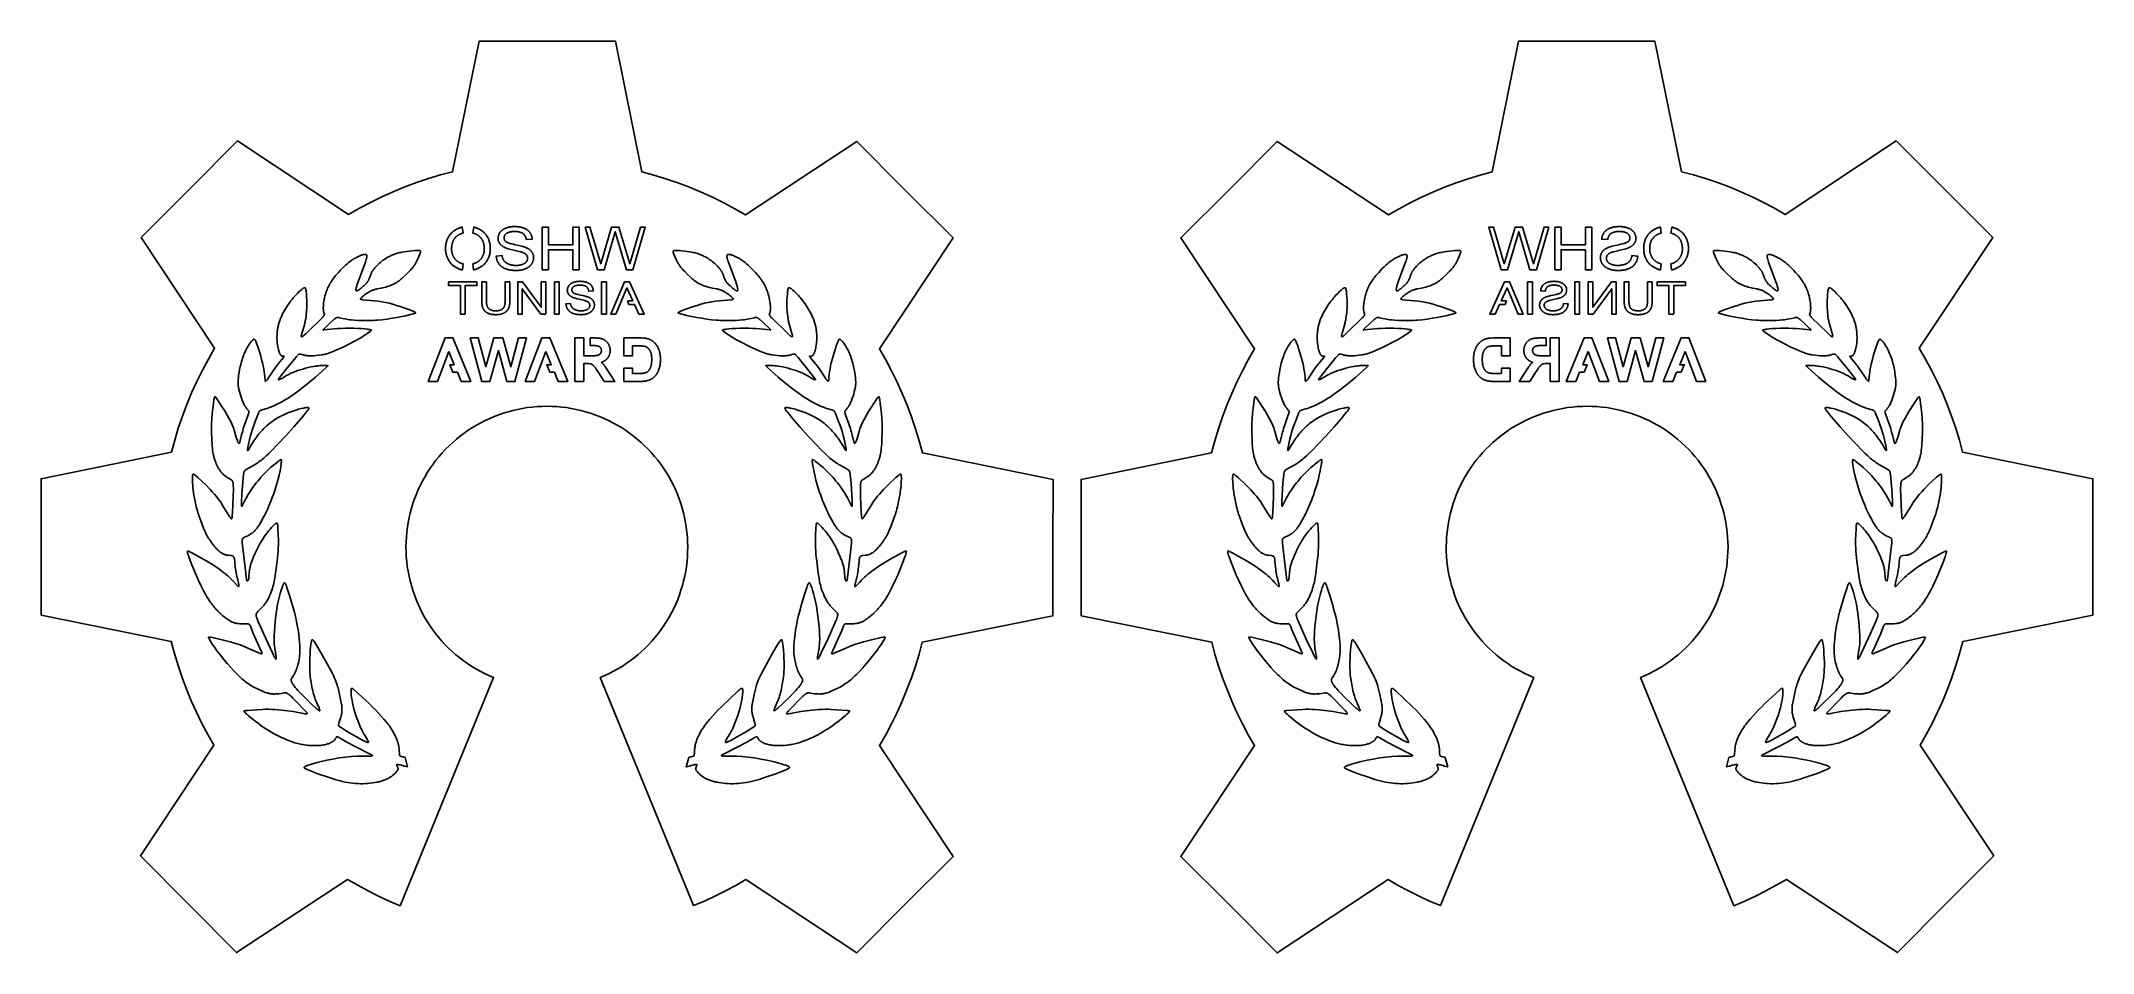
# Model space of a CAD drawing. Extents: x 8280 to 8757, y 218 to 430.
import ezdxf

# ---------------------------------------------------------------- set-up
doc = ezdxf.new("R2010")
doc.units = 0
doc.header["$MEASUREMENT"] = 0
doc.layers.add('DEFAULT', color=7, linetype='CONTINUOUS')
doc.layers.add('MAKE2D$VISIBLE$CURVES', color=7, linetype='CONTINUOUS')

msp = doc.modelspace()

# ---------------------------------------------------------------- linework, layer by layer
at = {"layer": 'DEFAULT'}
for points in [[(8377.01, 377.21), (8376.88, 377.28), (8376.74, 377.36), (8376.61, 377.45), (8376.49, 377.54), (8376.36, 377.63), (8376.24, 377.73), (8376.12, 377.83), (8376.01, 377.93), (8375.9, 378.04), (8375.79, 378.15), (8375.69, 378.27), (8375.59, 378.39), (8375.5, 378.51), (8375.41, 378.64), (8375.32, 378.77), (8375.24, 378.9), (8375.17, 379.04), (8375.09, 379.19), (8375.01, 379.34), (8374.94, 379.5), (8374.88, 379.65), (8374.82, 379.82), (8374.76, 379.98), (8374.71, 380.14), (8374.67, 380.31), (8374.63, 380.47), (8374.6, 380.64), (8374.58, 380.81), (8374.56, 380.98), (8374.54, 381.15), (8374.53, 381.32), (8374.53, 381.49), (8374.52, 381.67), (8374.52, 381.85), (8374.52, 382.02), (8374.53, 382.2), (8374.55, 382.37), (8374.57, 382.55), (8374.6, 382.72), (8374.64, 382.9), (8374.68, 383.07), (8374.73, 383.24), (8374.78, 383.41), (8374.84, 383.57), (8374.9, 383.74), (8374.97, 383.9), (8375.05, 384.06), (8375.13, 384.21), (8375.22, 384.37), (8375.31, 384.52), (8375.41, 384.66), (8375.51, 384.81), (8375.62, 384.95), (8375.73, 385.08), (8375.85, 385.22), (8375.97, 385.34), (8376.09, 385.46), (8376.21, 385.56), (8376.34, 385.67), (8376.47, 385.76), (8376.6, 385.86), (8376.74, 385.95), (8376.87, 386.03), (8377.02, 386.11), (8377.16, 386.19), (8377.31, 386.26), (8377.46, 386.33), (8377.61, 386.39), (8377.76, 386.44), (8377.92, 386.49), (8378.07, 386.54), (8378.23, 386.58), (8378.39, 386.61), (8378.59, 385.24), (8378.46, 385.2), (8378.39, 385.18), (8378.32, 385.16), (8378.25, 385.14), (8378.19, 385.12), (8378.12, 385.09), (8378.06, 385.07), (8377.99, 385.04), (8377.92, 385.01), (8377.85, 384.98), (8377.78, 384.94), (8377.71, 384.91), (8377.64, 384.87), (8377.58, 384.83), (8377.51, 384.79), (8377.45, 384.75), (8377.38, 384.71), (8377.32, 384.67), (8377.26, 384.62), (8377.2, 384.58), (8377.14, 384.53), (8377.08, 384.48), (8377.02, 384.43), (8376.98, 384.39), (8376.93, 384.34), (8376.88, 384.3), (8376.84, 384.25), (8376.77, 384.17), (8376.73, 384.13), (8376.7, 384.09), (8376.66, 384.05), (8376.63, 384.01), (8376.6, 383.97), (8376.57, 383.92), (8376.54, 383.88), (8376.51, 383.83), (8376.48, 383.79), (8376.45, 383.74), (8376.39, 383.65), (8376.34, 383.56), (8376.3, 383.46), (8376.25, 383.36), (8376.23, 383.31), (8376.21, 383.26), (8376.17, 383.15), (8376.13, 383.04), (8376.1, 382.93), (8376.06, 382.81), (8376.03, 382.68), (8376.01, 382.56), (8375.99, 382.43), (8375.97, 382.29), (8375.95, 382.15), (8375.94, 382.01), (8375.93, 381.87), (8375.92, 381.72), (8375.92, 381.56), (8375.92, 381.41), (8375.92, 381.34), (8375.93, 381.26), (8375.93, 381.19), (8375.94, 381.12), (8375.95, 381.05), (8375.96, 380.98), (8375.97, 380.9), (8375.98, 380.83), (8375.99, 380.76), (8376.01, 380.69), (8376.03, 380.62), (8376.04, 380.55), (8376.06, 380.48), (8376.08, 380.41), (8376.11, 380.34), (8376.13, 380.27), (8376.15, 380.2), (8376.18, 380.14), (8376.21, 380.07), (8376.24, 380), (8376.27, 379.93), (8376.3, 379.86), (8376.34, 379.79), (8376.37, 379.73), (8376.41, 379.66), (8376.44, 379.6), (8376.48, 379.54), (8376.52, 379.48), (8376.56, 379.42), (8376.6, 379.36), (8376.64, 379.31), (8376.68, 379.25), (8376.72, 379.2), (8376.77, 379.15), (8376.82, 379.1), (8376.86, 379.04), (8376.91, 378.99), (8376.96, 378.95), (8377.01, 378.9), (8377.07, 378.85), (8377.12, 378.81), (8377.17, 378.76), (8377.23, 378.71), (8377.29, 378.67), (8377.36, 378.63), (8377.42, 378.58), (8377.48, 378.54), (8377.55, 378.5), (8377.61, 378.46), (8377.68, 378.43), (8377.79, 378.37), (8377.9, 378.31), (8378.02, 378.26), (8378.13, 378.22), (8378.25, 378.17), (8378.37, 378.13), (8378.49, 378.1), (8378.61, 378.07), (8378.42, 376.69), (8378.25, 376.72), (8378.09, 376.77), (8377.93, 376.81), (8377.77, 376.87), (8377.62, 376.93), (8377.46, 376.99), (8377.31, 377.06), (8377.16, 377.13)], [(8382.43, 377.21), (8382.56, 377.28), (8382.7, 377.36), (8382.83, 377.45), (8382.95, 377.54), (8383.08, 377.63), (8383.2, 377.73), (8383.32, 377.83), (8383.43, 377.93), (8383.54, 378.04), (8383.65, 378.15), (8383.75, 378.27), (8383.85, 378.39), (8383.94, 378.51), (8384.03, 378.64), (8384.12, 378.77), (8384.2, 378.9), (8384.27, 379.04), (8384.35, 379.19), (8384.43, 379.34), (8384.5, 379.5), (8384.56, 379.65), (8384.62, 379.82), (8384.68, 379.98), (8384.73, 380.14), (8384.77, 380.31), (8384.81, 380.47), (8384.84, 380.64), (8384.86, 380.81), (8384.88, 380.98), (8384.9, 381.15), (8384.91, 381.32), (8384.91, 381.49), (8384.92, 381.67), (8384.92, 381.85), (8384.92, 382.02), (8384.91, 382.2), (8384.89, 382.37), (8384.87, 382.55), (8384.84, 382.72), (8384.8, 382.9), (8384.76, 383.07), (8384.71, 383.24), (8384.66, 383.41), (8384.6, 383.57), (8384.54, 383.74), (8384.47, 383.9), (8384.39, 384.06), (8384.31, 384.21), (8384.22, 384.37), (8384.13, 384.52), (8384.03, 384.66), (8383.93, 384.81), (8383.82, 384.95), (8383.71, 385.08), (8383.59, 385.22), (8383.47, 385.34), (8383.35, 385.46), (8383.23, 385.56), (8383.1, 385.67), (8382.97, 385.76), (8382.84, 385.86), (8382.7, 385.95), (8382.57, 386.03), (8382.42, 386.11), (8382.28, 386.19), (8382.13, 386.26), (8381.98, 386.33), (8381.83, 386.39), (8381.68, 386.44), (8381.52, 386.49), (8381.37, 386.54), (8381.21, 386.58), (8381.05, 386.61), (8380.85, 385.24), (8380.98, 385.2), (8381.05, 385.18), (8381.12, 385.16), (8381.18, 385.14), (8381.25, 385.12), (8381.32, 385.09), (8381.38, 385.07), (8381.45, 385.04), (8381.52, 385.01), (8381.59, 384.98), (8381.66, 384.94), (8381.73, 384.91), (8381.8, 384.87), (8381.86, 384.83), (8381.93, 384.79), (8381.99, 384.75), (8382.06, 384.71), (8382.12, 384.67), (8382.18, 384.62), (8382.24, 384.58), (8382.3, 384.53), (8382.36, 384.48), (8382.42, 384.43), (8382.46, 384.39), (8382.51, 384.34), (8382.56, 384.3), (8382.6, 384.25), (8382.67, 384.17), (8382.71, 384.13), (8382.74, 384.09), (8382.78, 384.05), (8382.81, 384.01), (8382.84, 383.97), (8382.87, 383.92), (8382.9, 383.88), (8382.93, 383.83), (8382.96, 383.79), (8382.99, 383.74), (8383.05, 383.65), (8383.1, 383.56), (8383.14, 383.46), (8383.19, 383.36), (8383.21, 383.31), (8383.23, 383.26), (8383.27, 383.15), (8383.31, 383.04), (8383.34, 382.93), (8383.38, 382.81), (8383.41, 382.68), (8383.43, 382.56), (8383.45, 382.43), (8383.47, 382.29), (8383.49, 382.15), (8383.5, 382.01), (8383.51, 381.87), (8383.52, 381.72), (8383.52, 381.56), (8383.52, 381.41), (8383.52, 381.34), (8383.51, 381.26), (8383.51, 381.19), (8383.5, 381.12), (8383.49, 381.05), (8383.48, 380.98), (8383.47, 380.9), (8383.46, 380.83), (8383.45, 380.76), (8383.43, 380.69), (8383.41, 380.62), (8383.4, 380.55), (8383.38, 380.48), (8383.36, 380.41), (8383.33, 380.34), (8383.31, 380.27), (8383.29, 380.2), (8383.26, 380.14), (8383.23, 380.07), (8383.2, 380), (8383.17, 379.93), (8383.14, 379.86), (8383.1, 379.79), (8383.07, 379.73), (8383.03, 379.66), (8383, 379.6), (8382.96, 379.54), (8382.92, 379.48), (8382.88, 379.42), (8382.84, 379.36), (8382.8, 379.31), (8382.76, 379.25), (8382.72, 379.2), (8382.67, 379.15), (8382.62, 379.1), (8382.58, 379.04), (8382.53, 378.99), (8382.48, 378.95), (8382.43, 378.9), (8382.37, 378.85), (8382.32, 378.81), (8382.27, 378.76), (8382.21, 378.71), (8382.14, 378.67), (8382.08, 378.63), (8382.02, 378.58), (8381.96, 378.54), (8381.89, 378.5), (8381.83, 378.46), (8381.76, 378.43), (8381.65, 378.37), (8381.54, 378.31), (8381.42, 378.26), (8381.3, 378.22), (8381.19, 378.17), (8381.07, 378.13), (8380.95, 378.1), (8380.83, 378.07), (8381.02, 376.69), (8381.19, 376.72), (8381.35, 376.77), (8381.51, 376.81), (8381.67, 376.87), (8381.82, 376.93), (8381.98, 376.99), (8382.13, 377.06), (8382.28, 377.13)], [(8390.71, 382.54), (8390.29, 382.63), (8389.92, 382.72), (8389.58, 382.81), (8389.43, 382.85), (8389.29, 382.89), (8389.16, 382.94), (8389.04, 382.98), (8388.93, 383.03), (8388.88, 383.05), (8388.83, 383.07), (8388.78, 383.09), (8388.74, 383.11), (8388.7, 383.13), (8388.66, 383.16), (8388.62, 383.18), (8388.61, 383.19), (8388.59, 383.2), (8388.58, 383.21), (8388.56, 383.22), (8388.55, 383.23), (8388.53, 383.24), (8388.51, 383.26), (8388.48, 383.29), (8388.46, 383.31), (8388.44, 383.33), (8388.41, 383.35), (8388.39, 383.38), (8388.37, 383.4), (8388.35, 383.42), (8388.33, 383.45), (8388.31, 383.47), (8388.29, 383.5), (8388.28, 383.53), (8388.26, 383.55), (8388.25, 383.58), (8388.23, 383.6), (8388.22, 383.63), (8388.2, 383.66), (8388.19, 383.69), (8388.18, 383.72), (8388.17, 383.74), (8388.16, 383.77), (8388.15, 383.8), (8388.14, 383.83), (8388.14, 383.86), (8388.13, 383.89), (8388.13, 383.92), (8388.12, 383.95), (8388.12, 383.99), (8388.11, 384.02), (8388.11, 384.05), (8388.11, 384.08), (8388.11, 384.12), (8388.11, 384.15), (8388.11, 384.19), (8388.12, 384.23), (8388.12, 384.27), (8388.13, 384.3), (8388.13, 384.34), (8388.14, 384.38), (8388.15, 384.41), (8388.16, 384.45), (8388.17, 384.48), (8388.18, 384.52), (8388.2, 384.55), (8388.21, 384.58), (8388.23, 384.62), (8388.24, 384.65), (8388.26, 384.68), (8388.28, 384.72), (8388.3, 384.75), (8388.32, 384.78), (8388.34, 384.81), (8388.37, 384.84), (8388.39, 384.87), (8388.42, 384.9), (8388.45, 384.93), (8388.48, 384.96), (8388.51, 384.99), (8388.54, 385.02), (8388.57, 385.05), (8388.6, 385.08), (8388.64, 385.11), (8388.67, 385.13), (8388.71, 385.16), (8388.75, 385.19), (8388.79, 385.21), (8388.83, 385.24), (8388.87, 385.26), (8388.91, 385.29), (8388.96, 385.31), (8389.01, 385.33), (8389.05, 385.35), (8389.1, 385.37), (8389.15, 385.39), (8389.21, 385.41), (8389.26, 385.43), (8389.31, 385.44), (8389.37, 385.46), (8389.43, 385.47), (8389.49, 385.49), (8389.55, 385.5), (8389.61, 385.51), (8389.74, 385.53), (8389.87, 385.55), (8390.01, 385.57), (8390.15, 385.58), (8390.3, 385.59), (8390.46, 385.59), (8390.62, 385.6), (8390.77, 385.59), (8390.92, 385.59), (8391.07, 385.58), (8391.21, 385.57), (8391.34, 385.55), (8391.47, 385.53), (8391.54, 385.52), (8391.6, 385.5), (8391.66, 385.49), (8391.72, 385.48), (8391.78, 385.46), (8391.84, 385.44), (8391.89, 385.43), (8391.95, 385.41), (8392, 385.39), (8392.06, 385.37), (8392.11, 385.35), (8392.16, 385.33), (8392.21, 385.3), (8392.26, 385.28), (8392.3, 385.26), (8392.35, 385.23), (8392.39, 385.2), (8392.44, 385.18), (8392.48, 385.15), (8392.52, 385.12), (8392.56, 385.09), (8392.6, 385.06), (8392.63, 385.02), (8392.67, 384.99), (8392.71, 384.96), (8392.74, 384.92), (8392.78, 384.89), (8392.81, 384.85), (8392.84, 384.81), (8392.87, 384.77), (8392.9, 384.74), (8392.93, 384.7), (8392.95, 384.65), (8392.98, 384.61), (8393.01, 384.57), (8393.03, 384.53), (8393.05, 384.48), (8393.07, 384.44), (8393.1, 384.39), (8393.12, 384.34), (8393.13, 384.29), (8393.15, 384.25), (8393.17, 384.2), (8393.19, 384.14), (8393.2, 384.09), (8393.21, 384.04), (8393.23, 383.99), (8393.24, 383.93), (8393.25, 383.88), (8393.26, 383.82), (8393.27, 383.76), (8393.27, 383.71), (8394.66, 383.8), (8394.65, 383.91), (8394.64, 384.01), (8394.64, 384.07), (8394.63, 384.12), (8394.62, 384.17), (8394.61, 384.22), (8394.6, 384.27), (8394.59, 384.32), (8394.58, 384.37), (8394.57, 384.42), (8394.55, 384.47), (8394.54, 384.52), (8394.52, 384.57), (8394.51, 384.62), (8394.49, 384.67), (8394.47, 384.72), (8394.45, 384.77), (8394.43, 384.81), (8394.41, 384.86), (8394.39, 384.91), (8394.37, 384.95), (8394.34, 385), (8394.32, 385.04), (8394.29, 385.09), (8394.27, 385.13), (8394.24, 385.18), (8394.21, 385.22), (8394.18, 385.27), (8394.15, 385.31), (8394.12, 385.35), (8394.09, 385.4), (8394.06, 385.44), (8394.03, 385.48), (8393.99, 385.52), (8393.96, 385.56), (8393.92, 385.6), (8393.88, 385.64), (8393.85, 385.68), (8393.81, 385.71), (8393.77, 385.75), (8393.73, 385.79), (8393.69, 385.82), (8393.65, 385.86), (8393.6, 385.89), (8393.56, 385.92), (8393.52, 385.96), (8393.47, 385.99), (8393.43, 386.02), (8393.38, 386.05), (8393.33, 386.08), (8393.23, 386.14), (8393.13, 386.2), (8393.03, 386.25), (8392.92, 386.3), (8392.81, 386.35), (8392.7, 386.39), (8392.58, 386.44), (8392.46, 386.48), (8392.34, 386.51), (8392.22, 386.55), (8392.09, 386.58), (8391.96, 386.61), (8391.83, 386.63), (8391.7, 386.66), (8391.56, 386.68), (8391.43, 386.7), (8391.29, 386.71), (8391.15, 386.72), (8391, 386.73), (8390.86, 386.74), (8390.71, 386.74), (8390.56, 386.75), (8390.42, 386.74), (8390.29, 386.74), (8390.15, 386.73), (8390.02, 386.72), (8389.89, 386.71), (8389.76, 386.7), (8389.63, 386.68), (8389.51, 386.66), (8389.38, 386.64), (8389.26, 386.61), (8389.14, 386.59), (8389.02, 386.56), (8388.9, 386.52), (8388.79, 386.49), (8388.67, 386.45), (8388.56, 386.41), (8388.45, 386.37), (8388.34, 386.32), (8388.23, 386.27), (8388.13, 386.22), (8388.04, 386.17), (8387.99, 386.14), (8387.94, 386.11), (8387.9, 386.08), (8387.85, 386.06), (8387.81, 386.03), (8387.76, 385.99), (8387.72, 385.96), (8387.68, 385.93), (8387.64, 385.9), (8387.6, 385.87), (8387.56, 385.83), (8387.52, 385.8), (8387.49, 385.76), (8387.45, 385.73), (8387.41, 385.69), (8387.38, 385.66), (8387.35, 385.62), (8387.31, 385.58), (8387.28, 385.54), (8387.25, 385.5), (8387.22, 385.46), (8387.19, 385.42), (8387.13, 385.34), (8387.1, 385.3), (8387.08, 385.26), (8387.05, 385.22), (8387.03, 385.18), (8387.01, 385.14), (8386.98, 385.09), (8386.96, 385.05), (8386.94, 385.01), (8386.92, 384.97), (8386.9, 384.92), (8386.88, 384.88), (8386.87, 384.84), (8386.85, 384.79), (8386.84, 384.75), (8386.82, 384.71), (8386.81, 384.66), (8386.8, 384.62), (8386.79, 384.57), (8386.78, 384.53), (8386.77, 384.49), (8386.76, 384.44), (8386.75, 384.4), (8386.74, 384.35), (8386.74, 384.3), (8386.73, 384.26), (8386.73, 384.21), (8386.72, 384.17), (8386.72, 384.12), (8386.72, 384.07), (8386.72, 384.03), (8386.72, 383.99), (8386.72, 383.94), (8386.72, 383.9), (8386.73, 383.86), (8386.73, 383.82), (8386.73, 383.78), (8386.74, 383.74), (8386.74, 383.7), (8386.75, 383.66), (8386.76, 383.62), (8386.76, 383.58), (8386.77, 383.54), (8386.78, 383.5), (8386.79, 383.46), (8386.8, 383.42), (8386.82, 383.38), (8386.83, 383.34), (8386.84, 383.31), (8386.85, 383.27), (8386.87, 383.23), (8386.88, 383.19), (8386.9, 383.16), (8386.92, 383.12), (8386.94, 383.08), (8386.95, 383.05), (8386.97, 383.01), (8386.99, 382.98), (8387.01, 382.94), (8387.03, 382.9), (8387.06, 382.87), (8387.08, 382.84), (8387.1, 382.8), (8387.13, 382.77), (8387.15, 382.73), (8387.18, 382.7), (8387.2, 382.67), (8387.23, 382.63), (8387.26, 382.6), (8387.29, 382.57), (8387.32, 382.54), (8387.35, 382.51), (8387.38, 382.48), (8387.41, 382.45), (8387.45, 382.41), (8387.51, 382.36), (8387.59, 382.3), (8387.66, 382.24), (8387.74, 382.19), (8387.82, 382.13), (8387.9, 382.08), (8387.99, 382.03), (8388.08, 381.98), (8388.17, 381.93), (8388.27, 381.88), (8388.35, 381.85), (8388.43, 381.81), (8388.52, 381.77), (8388.62, 381.74), (8388.85, 381.66), (8389.09, 381.58), (8389.37, 381.51), (8389.68, 381.43), (8390.37, 381.27), (8391.61, 380.98), (8392.03, 380.87), (8392.19, 380.83), (8392.26, 380.81), (8392.31, 380.79), (8392.48, 380.73), (8392.56, 380.69), (8392.63, 380.66), (8392.7, 380.63), (8392.77, 380.59), (8392.84, 380.56), (8392.9, 380.52), (8392.96, 380.49), (8392.99, 380.47), (8393.02, 380.45), (8393.05, 380.43), (8393.07, 380.41), (8393.1, 380.39), (8393.12, 380.37), (8393.15, 380.35), (8393.17, 380.33), (8393.19, 380.31), (8393.22, 380.29), (8393.24, 380.27), (8393.26, 380.25), (8393.28, 380.23), (8393.3, 380.2), (8393.31, 380.18), (8393.33, 380.16), (8393.35, 380.14), (8393.37, 380.12), (8393.38, 380.09), (8393.4, 380.07), (8393.41, 380.05), (8393.43, 380.02), (8393.44, 380), (8393.45, 379.98), (8393.47, 379.95), (8393.48, 379.93), (8393.49, 379.9), (8393.5, 379.88), (8393.51, 379.85), (8393.52, 379.83), (8393.53, 379.8), (8393.54, 379.78), (8393.54, 379.75), (8393.55, 379.73), (8393.56, 379.7), (8393.56, 379.67), (8393.57, 379.65), (8393.58, 379.62), (8393.58, 379.59), (8393.58, 379.56), (8393.59, 379.54), (8393.59, 379.51), (8393.59, 379.48), (8393.59, 379.45), (8393.59, 379.42), (8393.59, 379.39), (8393.59, 379.37), (8393.59, 379.34), (8393.59, 379.31), (8393.59, 379.28), (8393.59, 379.25), (8393.58, 379.23), (8393.58, 379.2), (8393.57, 379.17), (8393.57, 379.14), (8393.56, 379.12), (8393.56, 379.09), (8393.55, 379.06), (8393.54, 379.03), (8393.53, 379.01), (8393.53, 378.98), (8393.52, 378.95), (8393.51, 378.93), (8393.5, 378.9), (8393.49, 378.88), (8393.47, 378.85), (8393.46, 378.82), (8393.45, 378.8), (8393.43, 378.77), (8393.42, 378.75), (8393.41, 378.72), (8393.39, 378.7), (8393.37, 378.67), (8393.36, 378.65), (8393.34, 378.62), (8393.32, 378.6), (8393.3, 378.57), (8393.29, 378.55), (8393.27, 378.53), (8393.25, 378.5), (8393.22, 378.48), (8393.2, 378.46), (8393.18, 378.43), (8393.16, 378.41), (8393.13, 378.39), (8393.11, 378.37), (8393.09, 378.35), (8393.06, 378.32), (8393.03, 378.3), (8393.01, 378.28), (8392.98, 378.26), (8392.95, 378.24), (8392.92, 378.22), (8392.9, 378.2), (8392.84, 378.17), (8392.77, 378.13), (8392.71, 378.1), (8392.64, 378.06), (8392.57, 378.03), (8392.5, 378), (8392.42, 377.97), (8392.34, 377.94), (8392.26, 377.91), (8392.18, 377.89), (8392.1, 377.87), (8392.02, 377.84), (8391.93, 377.82), (8391.84, 377.81), (8391.75, 377.79), (8391.66, 377.78), (8391.57, 377.76), (8391.48, 377.75), (8391.38, 377.74), (8391.29, 377.73), (8391.19, 377.73), (8391.09, 377.72), (8390.89, 377.72), (8390.77, 377.72), (8390.66, 377.72), (8390.54, 377.73), (8390.43, 377.74), (8390.32, 377.75), (8390.21, 377.76), (8390.11, 377.78), (8390, 377.79), (8389.9, 377.81), (8389.8, 377.83), (8389.7, 377.86), (8389.6, 377.88), (8389.5, 377.91), (8389.4, 377.94), (8389.31, 377.98), (8389.21, 378.01), (8389.12, 378.05), (8389.03, 378.09), (8388.95, 378.13), (8388.86, 378.17), (8388.79, 378.21), (8388.71, 378.26), (8388.64, 378.3), (8388.57, 378.35), (8388.53, 378.37), (8388.5, 378.4), (8388.47, 378.42), (8388.43, 378.45), (8388.4, 378.47), (8388.37, 378.5), (8388.34, 378.53), (8388.32, 378.55), (8388.29, 378.58), (8388.26, 378.61), (8388.23, 378.64), (8388.21, 378.66), (8388.18, 378.69), (8388.16, 378.72), (8388.14, 378.75), (8388.11, 378.78), (8388.09, 378.81), (8388.07, 378.84), (8388.05, 378.87), (8388.03, 378.9), (8388.01, 378.93), (8387.99, 378.97), (8387.97, 379), (8387.95, 379.03), (8387.94, 379.07), (8387.92, 379.1), (8387.89, 379.17), (8387.85, 379.24), (8387.83, 379.32), (8387.8, 379.4), (8387.77, 379.48), (8387.75, 379.56), (8387.73, 379.64), (8387.71, 379.72), (8387.69, 379.81), (8387.68, 379.9), (8387.66, 379.99), (8386.3, 379.89), (8386.31, 379.76), (8386.31, 379.7), (8386.32, 379.64), (8386.33, 379.58), (8386.33, 379.52), (8386.34, 379.46), (8386.35, 379.4), (8386.36, 379.35), (8386.37, 379.29), (8386.39, 379.23), (8386.4, 379.17), (8386.42, 379.12), (8386.43, 379.06), (8386.45, 379), (8386.47, 378.95), (8386.49, 378.89), (8386.51, 378.84), (8386.53, 378.78), (8386.55, 378.73), (8386.57, 378.68), (8386.6, 378.62), (8386.62, 378.57), (8386.65, 378.52), (8386.68, 378.47), (8386.71, 378.41), (8386.74, 378.36), (8386.77, 378.31), (8386.8, 378.26), (8386.83, 378.21), (8386.87, 378.16), (8386.9, 378.11), (8386.94, 378.06), (8386.97, 378.02), (8387.01, 377.97), (8387.05, 377.92), (8387.09, 377.88), (8387.13, 377.83), (8387.17, 377.79), (8387.21, 377.75), (8387.26, 377.7), (8387.3, 377.66), (8387.34, 377.62), (8387.39, 377.58), (8387.44, 377.54), (8387.48, 377.5), (8387.53, 377.47), (8387.58, 377.43), (8387.63, 377.39), (8387.68, 377.36), (8387.73, 377.32), (8387.78, 377.29), (8387.83, 377.25), (8387.89, 377.22), (8388, 377.16), (8388.11, 377.1), (8388.23, 377.04), (8388.35, 376.99), (8388.47, 376.94), (8388.6, 376.89), (8388.73, 376.85), (8388.86, 376.81), (8389, 376.77), (8389.14, 376.73), (8389.29, 376.7), (8389.44, 376.67), (8389.59, 376.65), (8389.75, 376.62), (8389.91, 376.6), (8390.07, 376.59), (8390.24, 376.57), (8390.41, 376.56), (8390.59, 376.56), (8390.95, 376.55), (8391.1, 376.55), (8391.24, 376.56), (8391.38, 376.56), (8391.52, 376.57), (8391.66, 376.59), (8391.8, 376.6), (8391.93, 376.62), (8392.06, 376.65), (8392.19, 376.67), (8392.32, 376.7), (8392.45, 376.73), (8392.57, 376.77), (8392.7, 376.8), (8392.82, 376.85), (8392.94, 376.89), (8393.05, 376.94), (8393.17, 376.99), (8393.28, 377.04), (8393.39, 377.09), (8393.49, 377.15), (8393.6, 377.21), (8393.69, 377.27), (8393.79, 377.33), (8393.83, 377.37), (8393.88, 377.4), (8393.92, 377.43), (8393.97, 377.47), (8394.01, 377.5), (8394.05, 377.54), (8394.09, 377.58), (8394.13, 377.61), (8394.17, 377.65), (8394.21, 377.69), (8394.25, 377.73), (8394.28, 377.77), (8394.32, 377.81), (8394.36, 377.85), (8394.39, 377.89), (8394.42, 377.93), (8394.46, 377.98), (8394.49, 378.02), (8394.55, 378.11), (8394.58, 378.15), (8394.6, 378.19), (8394.63, 378.24), (8394.66, 378.28), (8394.68, 378.33), (8394.7, 378.37), (8394.73, 378.42), (8394.75, 378.46), (8394.77, 378.51), (8394.79, 378.55), (8394.81, 378.6), (8394.83, 378.65), (8394.84, 378.69), (8394.86, 378.74), (8394.88, 378.78), (8394.89, 378.83), (8394.9, 378.88), (8394.92, 378.92), (8394.93, 378.97), (8394.94, 379.02), (8394.95, 379.07), (8394.95, 379.11), (8394.96, 379.16), (8394.97, 379.21), (8394.97, 379.26), (8394.98, 379.31), (8394.98, 379.36), (8394.98, 379.4), (8394.98, 379.45), (8394.99, 379.5), (8394.98, 379.55), (8394.98, 379.6), (8394.98, 379.65), (8394.98, 379.7), (8394.97, 379.75), (8394.97, 379.79), (8394.96, 379.84), (8394.96, 379.89), (8394.95, 379.93), (8394.94, 379.98), (8394.93, 380.03), (8394.92, 380.07), (8394.91, 380.12), (8394.9, 380.16), (8394.89, 380.21), (8394.87, 380.25), (8394.86, 380.29), (8394.84, 380.34), (8394.83, 380.38), (8394.81, 380.42), (8394.79, 380.46), (8394.77, 380.51), (8394.75, 380.55), (8394.73, 380.59), (8394.71, 380.63), (8394.69, 380.67), (8394.66, 380.71), (8394.64, 380.75), (8394.61, 380.79), (8394.59, 380.83), (8394.56, 380.87), (8394.53, 380.9), (8394.5, 380.94), (8394.47, 380.98), (8394.44, 381.02), (8394.41, 381.05), (8394.38, 381.09), (8394.34, 381.13), (8394.31, 381.16), (8394.27, 381.2), (8394.24, 381.23), (8394.2, 381.26), (8394.16, 381.3), (8394.12, 381.33), (8394.08, 381.36), (8394.04, 381.4), (8393.95, 381.46), (8393.86, 381.52), (8393.77, 381.58), (8393.67, 381.64), (8393.57, 381.7), (8393.46, 381.75), (8393.36, 381.81), (8393.24, 381.86), (8393.13, 381.91), (8393.04, 381.94), (8392.94, 381.98), (8392.84, 382.01), (8392.73, 382.05), (8392.48, 382.12), (8392.19, 382.2), (8391.52, 382.36)], [(8397, 376.72), (8398.44, 376.72), (8398.44, 381.36), (8404.11, 381.36), (8404.11, 376.72), (8405.56, 376.72), (8405.56, 386.58), (8404.11, 386.58), (8404.11, 382.53), (8398.44, 382.53), (8398.44, 386.58), (8397, 386.58)], [(8406.97, 386.58), (8409.86, 376.72), (8411.36, 376.72), (8413.95, 385.54), (8416.54, 376.72), (8418.03, 376.72), (8420.92, 386.58), (8419.81, 386.58), (8417.32, 378.1), (8414.83, 386.58), (8413.06, 386.58), (8410.57, 378.1), (8408.08, 386.58)], [(8630.96, 386.58), (8628.06, 376.72), (8626.57, 376.72), (8623.98, 385.54), (8621.39, 376.72), (8619.9, 376.72), (8617.01, 386.58), (8618.12, 386.58), (8620.61, 378.1), (8623.1, 386.58), (8624.87, 386.58), (8627.36, 378.1), (8629.85, 386.58)], [(8640.93, 376.72), (8639.48, 376.72), (8639.48, 381.36), (8633.81, 381.36), (8633.81, 376.72), (8632.37, 376.72), (8632.37, 386.58), (8633.81, 386.58), (8633.81, 382.53), (8639.48, 382.53), (8639.48, 386.58), (8640.93, 386.58)], [(8647.22, 382.54), (8647.64, 382.63), (8648.01, 382.72), (8648.35, 382.81), (8648.5, 382.85), (8648.64, 382.89), (8648.77, 382.94), (8648.89, 382.98), (8649, 383.03), (8649.05, 383.05), (8649.1, 383.07), (8649.15, 383.09), (8649.19, 383.11), (8649.23, 383.13), (8649.27, 383.16), (8649.3, 383.18), (8649.32, 383.19), (8649.34, 383.2), (8649.35, 383.21), (8649.37, 383.22), (8649.38, 383.23), (8649.39, 383.24), (8649.42, 383.26), (8649.44, 383.29), (8649.47, 383.31), (8649.49, 383.33), (8649.52, 383.35), (8649.54, 383.38), (8649.56, 383.4), (8649.58, 383.42), (8649.6, 383.45), (8649.62, 383.47), (8649.63, 383.5), (8649.65, 383.53), (8649.67, 383.55), (8649.68, 383.58), (8649.7, 383.6), (8649.71, 383.63), (8649.72, 383.66), (8649.74, 383.69), (8649.75, 383.72), (8649.76, 383.74), (8649.77, 383.77), (8649.78, 383.8), (8649.78, 383.83), (8649.79, 383.86), (8649.8, 383.89), (8649.8, 383.92), (8649.81, 383.95), (8649.81, 383.99), (8649.81, 384.02), (8649.82, 384.05), (8649.82, 384.08), (8649.82, 384.12), (8649.82, 384.15), (8649.81, 384.19), (8649.81, 384.23), (8649.81, 384.27), (8649.8, 384.3), (8649.8, 384.34), (8649.79, 384.38), (8649.78, 384.41), (8649.77, 384.45), (8649.76, 384.48), (8649.75, 384.52), (8649.73, 384.55), (8649.72, 384.58), (8649.7, 384.62), (8649.69, 384.65), (8649.67, 384.68), (8649.65, 384.72), (8649.63, 384.75), (8649.61, 384.78), (8649.58, 384.81), (8649.56, 384.84), (8649.53, 384.87), (8649.51, 384.9), (8649.48, 384.93), (8649.45, 384.96), (8649.42, 384.99), (8649.39, 385.02), (8649.36, 385.05), (8649.33, 385.08), (8649.29, 385.11), (8649.26, 385.13), (8649.22, 385.16), (8649.18, 385.19), (8649.14, 385.21), (8649.1, 385.24), (8649.06, 385.26), (8649.01, 385.29), (8648.97, 385.31), (8648.92, 385.33), (8648.87, 385.35), (8648.83, 385.37), (8648.77, 385.39), (8648.72, 385.41), (8648.67, 385.43), (8648.61, 385.44), (8648.56, 385.46), (8648.5, 385.47), (8648.44, 385.49), (8648.38, 385.5), (8648.32, 385.51), (8648.19, 385.53), (8648.06, 385.55), (8647.92, 385.57), (8647.78, 385.58), (8647.63, 385.59), (8647.47, 385.59), (8647.31, 385.6), (8647.16, 385.59), (8647.01, 385.59), (8646.86, 385.58), (8646.72, 385.57), (8646.58, 385.55), (8646.45, 385.53), (8646.39, 385.52), (8646.33, 385.5), (8646.27, 385.49), (8646.21, 385.48), (8646.15, 385.46), (8646.09, 385.44), (8646.03, 385.43), (8645.98, 385.41), (8645.92, 385.39), (8645.87, 385.37), (8645.82, 385.35), (8645.77, 385.33), (8645.72, 385.3), (8645.67, 385.28), (8645.63, 385.26), (8645.58, 385.23), (8645.54, 385.2), (8645.49, 385.18), (8645.45, 385.15), (8645.41, 385.12), (8645.37, 385.09), (8645.33, 385.06), (8645.29, 385.02), (8645.26, 384.99), (8645.22, 384.96), (8645.19, 384.92), (8645.15, 384.89), (8645.12, 384.85), (8645.09, 384.81), (8645.06, 384.77), (8645.03, 384.74), (8645, 384.7), (8644.97, 384.65), (8644.95, 384.61), (8644.92, 384.57), (8644.9, 384.53), (8644.88, 384.48), (8644.85, 384.44), (8644.83, 384.39), (8644.81, 384.34), (8644.79, 384.29), (8644.78, 384.25), (8644.76, 384.2), (8644.74, 384.14), (8644.73, 384.09), (8644.71, 384.04), (8644.7, 383.99), (8644.69, 383.93), (8644.68, 383.88), (8644.67, 383.82), (8644.66, 383.76), (8644.65, 383.71), (8643.27, 383.8), (8643.28, 383.91), (8643.29, 384.01), (8643.29, 384.07), (8643.3, 384.12), (8643.31, 384.17), (8643.32, 384.22), (8643.33, 384.27), (8643.34, 384.32), (8643.35, 384.37), (8643.36, 384.42), (8643.38, 384.47), (8643.39, 384.52), (8643.41, 384.57), (8643.42, 384.62), (8643.44, 384.67), (8643.46, 384.72), (8643.48, 384.77), (8643.5, 384.81), (8643.52, 384.86), (8643.54, 384.91), (8643.56, 384.95), (8643.59, 385), (8643.61, 385.04), (8643.64, 385.09), (8643.66, 385.13), (8643.69, 385.18), (8643.72, 385.22), (8643.75, 385.27), (8643.78, 385.31), (8643.81, 385.35), (8643.84, 385.4), (8643.87, 385.44), (8643.9, 385.48), (8643.94, 385.52), (8643.97, 385.56), (8644.01, 385.6), (8644.04, 385.64), (8644.08, 385.68), (8644.12, 385.71), (8644.16, 385.75), (8644.2, 385.79), (8644.24, 385.82), (8644.28, 385.86), (8644.32, 385.89), (8644.37, 385.92), (8644.41, 385.96), (8644.46, 385.99), (8644.5, 386.02), (8644.55, 386.05), (8644.6, 386.08), (8644.69, 386.14), (8644.79, 386.2), (8644.9, 386.25), (8645.01, 386.3), (8645.12, 386.35), (8645.23, 386.39), (8645.35, 386.44), (8645.47, 386.48), (8645.59, 386.51), (8645.71, 386.55), (8645.84, 386.58), (8645.97, 386.61), (8646.1, 386.63), (8646.23, 386.66), (8646.36, 386.68), (8646.5, 386.7), (8646.64, 386.71), (8646.78, 386.72), (8646.92, 386.73), (8647.07, 386.74), (8647.22, 386.74), (8647.37, 386.75), (8647.51, 386.74), (8647.64, 386.74), (8647.78, 386.73), (8647.91, 386.72), (8648.04, 386.71), (8648.17, 386.7), (8648.29, 386.68), (8648.42, 386.66), (8648.54, 386.64), (8648.67, 386.61), (8648.79, 386.59), (8648.91, 386.56), (8649.03, 386.52), (8649.14, 386.49), (8649.26, 386.45), (8649.37, 386.41), (8649.48, 386.37), (8649.59, 386.32), (8649.69, 386.27), (8649.79, 386.22), (8649.89, 386.17), (8649.94, 386.14), (8649.99, 386.11), (8650.03, 386.08), (8650.08, 386.06), (8650.12, 386.03), (8650.16, 385.99), (8650.21, 385.96), (8650.25, 385.93), (8650.29, 385.9), (8650.33, 385.87), (8650.37, 385.83), (8650.4, 385.8), (8650.44, 385.76), (8650.48, 385.73), (8650.51, 385.69), (8650.55, 385.66), (8650.58, 385.62), (8650.62, 385.58), (8650.65, 385.54), (8650.68, 385.5), (8650.71, 385.46), (8650.74, 385.42), (8650.8, 385.34), (8650.82, 385.3), (8650.85, 385.26), (8650.87, 385.22), (8650.9, 385.18), (8650.92, 385.14), (8650.94, 385.09), (8650.97, 385.05), (8650.99, 385.01), (8651.01, 384.97), (8651.03, 384.92), (8651.04, 384.88), (8651.06, 384.84), (8651.08, 384.79), (8651.09, 384.75), (8651.11, 384.71), (8651.12, 384.66), (8651.13, 384.62), (8651.14, 384.57), (8651.15, 384.53), (8651.16, 384.49), (8651.17, 384.44), (8651.18, 384.4), (8651.19, 384.35), (8651.19, 384.3), (8651.2, 384.26), (8651.2, 384.21), (8651.2, 384.17), (8651.21, 384.12), (8651.21, 384.07), (8651.21, 384.03), (8651.21, 383.99), (8651.21, 383.94), (8651.21, 383.9), (8651.2, 383.86), (8651.2, 383.82), (8651.19, 383.78), (8651.19, 383.74), (8651.18, 383.7), (8651.18, 383.66), (8651.17, 383.62), (8651.16, 383.58), (8651.15, 383.54), (8651.15, 383.5), (8651.14, 383.46), (8651.12, 383.42), (8651.11, 383.38), (8651.1, 383.34), (8651.09, 383.31), (8651.07, 383.27), (8651.06, 383.23), (8651.04, 383.19), (8651.03, 383.16), (8651.01, 383.12), (8650.99, 383.08), (8650.97, 383.05), (8650.96, 383.01), (8650.94, 382.98), (8650.92, 382.94), (8650.89, 382.9), (8650.87, 382.87), (8650.85, 382.84), (8650.83, 382.8), (8650.8, 382.77), (8650.78, 382.73), (8650.75, 382.7), (8650.72, 382.67), (8650.7, 382.63), (8650.67, 382.6), (8650.64, 382.57), (8650.61, 382.54), (8650.58, 382.51), (8650.55, 382.48), (8650.51, 382.45), (8650.48, 382.41), (8650.41, 382.36), (8650.34, 382.3), (8650.27, 382.24), (8650.19, 382.19), (8650.11, 382.13), (8650.03, 382.08), (8649.94, 382.03), (8649.85, 381.98), (8649.76, 381.93), (8649.66, 381.88), (8649.58, 381.85), (8649.5, 381.81), (8649.4, 381.77), (8649.3, 381.74), (8649.08, 381.66), (8648.83, 381.58), (8648.56, 381.51), (8648.25, 381.43), (8647.56, 381.27), (8646.32, 380.98), (8645.9, 380.87), (8645.74, 380.83), (8645.67, 380.81), (8645.61, 380.79), (8645.45, 380.73), (8645.37, 380.69), (8645.3, 380.66), (8645.22, 380.63), (8645.15, 380.59), (8645.09, 380.56), (8645.03, 380.52), (8644.97, 380.49), (8644.94, 380.47), (8644.91, 380.45), (8644.88, 380.43), (8644.86, 380.41), (8644.83, 380.39), (8644.8, 380.37), (8644.78, 380.35), (8644.76, 380.33), (8644.73, 380.31), (8644.71, 380.29), (8644.69, 380.27), (8644.67, 380.25), (8644.65, 380.23), (8644.63, 380.2), (8644.61, 380.18), (8644.6, 380.16), (8644.58, 380.14), (8644.56, 380.12), (8644.55, 380.09), (8644.53, 380.07), (8644.52, 380.05), (8644.5, 380.02), (8644.49, 380), (8644.47, 379.98), (8644.46, 379.95), (8644.45, 379.93), (8644.44, 379.9), (8644.43, 379.88), (8644.42, 379.85), (8644.41, 379.83), (8644.4, 379.8), (8644.39, 379.78), (8644.38, 379.75), (8644.38, 379.73), (8644.37, 379.7), (8644.36, 379.67), (8644.36, 379.65), (8644.35, 379.62), (8644.35, 379.59), (8644.34, 379.56), (8644.34, 379.54), (8644.34, 379.51), (8644.34, 379.48), (8644.34, 379.45), (8644.33, 379.42), (8644.33, 379.39), (8644.33, 379.37), (8644.34, 379.34), (8644.34, 379.31), (8644.34, 379.28), (8644.34, 379.25), (8644.34, 379.23), (8644.35, 379.2), (8644.35, 379.17), (8644.36, 379.14), (8644.36, 379.12), (8644.37, 379.09), (8644.38, 379.06), (8644.39, 379.03), (8644.39, 379.01), (8644.4, 378.98), (8644.41, 378.95), (8644.42, 378.93), (8644.43, 378.9), (8644.44, 378.88), (8644.45, 378.85), (8644.47, 378.82), (8644.48, 378.8), (8644.49, 378.77), (8644.51, 378.75), (8644.52, 378.72), (8644.54, 378.7), (8644.55, 378.67), (8644.57, 378.65), (8644.59, 378.62), (8644.61, 378.6), (8644.62, 378.57), (8644.64, 378.55), (8644.66, 378.53), (8644.68, 378.5), (8644.7, 378.48), (8644.73, 378.46), (8644.75, 378.43), (8644.77, 378.41), (8644.79, 378.39), (8644.82, 378.37), (8644.84, 378.35), (8644.87, 378.32), (8644.89, 378.3), (8644.92, 378.28), (8644.95, 378.26), (8644.97, 378.24), (8645, 378.22), (8645.03, 378.2), (8645.09, 378.17), (8645.16, 378.13), (8645.22, 378.1), (8645.29, 378.06), (8645.36, 378.03), (8645.43, 378), (8645.51, 377.97), (8645.58, 377.94), (8645.66, 377.91), (8645.75, 377.89), (8645.83, 377.87), (8645.91, 377.84), (8646, 377.82), (8646.09, 377.81), (8646.17, 377.79), (8646.26, 377.78), (8646.36, 377.76), (8646.45, 377.75), (8646.54, 377.74), (8646.64, 377.73), (8646.74, 377.73), (8646.84, 377.72), (8647.04, 377.72), (8647.16, 377.72), (8647.27, 377.72), (8647.38, 377.73), (8647.5, 377.74), (8647.61, 377.75), (8647.71, 377.76), (8647.82, 377.78), (8647.93, 377.79), (8648.03, 377.81), (8648.13, 377.83), (8648.23, 377.86), (8648.33, 377.88), (8648.43, 377.91), (8648.53, 377.94), (8648.62, 377.98), (8648.72, 378.01), (8648.81, 378.05), (8648.9, 378.09), (8648.98, 378.13), (8649.06, 378.17), (8649.14, 378.21), (8649.22, 378.26), (8649.29, 378.3), (8649.36, 378.35), (8649.4, 378.37), (8649.43, 378.4), (8649.46, 378.42), (8649.49, 378.45), (8649.52, 378.47), (8649.55, 378.5), (8649.58, 378.53), (8649.61, 378.55), (8649.64, 378.58), (8649.67, 378.61), (8649.69, 378.64), (8649.72, 378.66), (8649.74, 378.69), (8649.77, 378.72), (8649.79, 378.75), (8649.81, 378.78), (8649.84, 378.81), (8649.86, 378.84), (8649.88, 378.87), (8649.9, 378.9), (8649.92, 378.93), (8649.94, 378.97), (8649.96, 379), (8649.97, 379.03), (8649.99, 379.07), (8650.01, 379.1), (8650.04, 379.17), (8650.07, 379.24), (8650.1, 379.32), (8650.13, 379.4), (8650.15, 379.48), (8650.18, 379.56), (8650.2, 379.64), (8650.22, 379.72), (8650.24, 379.81), (8650.25, 379.9), (8650.26, 379.99), (8651.63, 379.89), (8651.62, 379.76), (8651.61, 379.7), (8651.61, 379.64), (8651.6, 379.58), (8651.59, 379.52), (8651.59, 379.46), (8651.58, 379.4), (8651.57, 379.35), (8651.55, 379.29), (8651.54, 379.23), (8651.53, 379.17), (8651.51, 379.12), (8651.5, 379.06), (8651.48, 379), (8651.46, 378.95), (8651.44, 378.89), (8651.42, 378.84), (8651.4, 378.78), (8651.38, 378.73), (8651.35, 378.68), (8651.33, 378.62), (8651.3, 378.57), (8651.28, 378.52), (8651.25, 378.47), (8651.22, 378.41), (8651.19, 378.36), (8651.16, 378.31), (8651.13, 378.26), (8651.1, 378.21), (8651.06, 378.16), (8651.03, 378.11), (8650.99, 378.06), (8650.95, 378.02), (8650.92, 377.97), (8650.88, 377.92), (8650.84, 377.88), (8650.8, 377.83), (8650.76, 377.79), (8650.71, 377.75), (8650.67, 377.7), (8650.63, 377.66), (8650.58, 377.62), (8650.54, 377.58), (8650.49, 377.54), (8650.45, 377.5), (8650.4, 377.47), (8650.35, 377.43), (8650.3, 377.39), (8650.25, 377.36), (8650.2, 377.32), (8650.15, 377.29), (8650.09, 377.25), (8650.04, 377.22), (8649.93, 377.16), (8649.82, 377.1), (8649.7, 377.04), (8649.58, 376.99), (8649.46, 376.94), (8649.33, 376.89), (8649.2, 376.85), (8649.06, 376.81), (8648.93, 376.77), (8648.78, 376.73), (8648.64, 376.7), (8648.49, 376.67), (8648.34, 376.65), (8648.18, 376.62), (8648.02, 376.6), (8647.85, 376.59), (8647.69, 376.57), (8647.51, 376.56), (8647.34, 376.56), (8646.98, 376.55), (8646.83, 376.55), (8646.69, 376.56), (8646.55, 376.56), (8646.41, 376.57), (8646.27, 376.59), (8646.13, 376.6), (8646, 376.62), (8645.87, 376.65), (8645.74, 376.67), (8645.61, 376.7), (8645.48, 376.73), (8645.35, 376.77), (8645.23, 376.8), (8645.11, 376.85), (8644.99, 376.89), (8644.87, 376.94), (8644.76, 376.99), (8644.65, 377.04), (8644.54, 377.09), (8644.43, 377.15), (8644.33, 377.21), (8644.23, 377.27), (8644.14, 377.33), (8644.09, 377.37), (8644.05, 377.4), (8644, 377.43), (8643.96, 377.47), (8643.92, 377.5), (8643.88, 377.54), (8643.84, 377.58), (8643.8, 377.61), (8643.76, 377.65), (8643.72, 377.69), (8643.68, 377.73), (8643.64, 377.77), (8643.61, 377.81), (8643.57, 377.85), (8643.54, 377.89), (8643.51, 377.93), (8643.47, 377.98), (8643.44, 378.02), (8643.38, 378.11), (8643.35, 378.15), (8643.32, 378.19), (8643.3, 378.24), (8643.27, 378.28), (8643.25, 378.33), (8643.22, 378.37), (8643.2, 378.42), (8643.18, 378.46), (8643.16, 378.51), (8643.14, 378.55), (8643.12, 378.6), (8643.1, 378.65), (8643.08, 378.69), (8643.07, 378.74), (8643.05, 378.78), (8643.04, 378.83), (8643.03, 378.88), (8643.01, 378.92), (8643, 378.97), (8642.99, 379.02), (8642.98, 379.07), (8642.97, 379.11), (8642.97, 379.16), (8642.96, 379.21), (8642.95, 379.26), (8642.95, 379.31), (8642.95, 379.36), (8642.94, 379.4), (8642.94, 379.45), (8642.94, 379.5), (8642.94, 379.55), (8642.94, 379.6), (8642.95, 379.65), (8642.95, 379.7), (8642.95, 379.75), (8642.96, 379.79), (8642.96, 379.84), (8642.97, 379.89), (8642.98, 379.93), (8642.99, 379.98), (8643, 380.03), (8643.01, 380.07), (8643.02, 380.12), (8643.03, 380.16), (8643.04, 380.21), (8643.06, 380.25), (8643.07, 380.29), (8643.09, 380.34), (8643.1, 380.38), (8643.12, 380.42), (8643.14, 380.46), (8643.16, 380.51), (8643.18, 380.55), (8643.2, 380.59), (8643.22, 380.63), (8643.24, 380.67), (8643.27, 380.71), (8643.29, 380.75), (8643.32, 380.79), (8643.34, 380.83), (8643.37, 380.87), (8643.4, 380.9), (8643.43, 380.94), (8643.46, 380.98), (8643.49, 381.02), (8643.52, 381.05), (8643.55, 381.09), (8643.58, 381.13), (8643.62, 381.16), (8643.65, 381.2), (8643.69, 381.23), (8643.73, 381.26), (8643.77, 381.3), (8643.81, 381.33), (8643.85, 381.36), (8643.89, 381.4), (8643.98, 381.46), (8644.06, 381.52), (8644.16, 381.58), (8644.26, 381.64), (8644.36, 381.7), (8644.46, 381.75), (8644.57, 381.81), (8644.69, 381.86), (8644.8, 381.91), (8644.89, 381.94), (8644.98, 381.98), (8645.09, 382.01), (8645.2, 382.05), (8645.45, 382.12), (8645.73, 382.2), (8646.41, 382.36)], [(8655.5, 377.21), (8655.36, 377.28), (8655.23, 377.36), (8655.1, 377.45), (8654.97, 377.54), (8654.85, 377.63), (8654.73, 377.73), (8654.61, 377.83), (8654.5, 377.93), (8654.39, 378.04), (8654.28, 378.15), (8654.18, 378.27), (8654.08, 378.39), (8653.99, 378.51), (8653.9, 378.64), (8653.81, 378.77), (8653.73, 378.9), (8653.65, 379.04), (8653.57, 379.19), (8653.5, 379.34), (8653.43, 379.5), (8653.36, 379.65), (8653.31, 379.82), (8653.25, 379.98), (8653.2, 380.14), (8653.16, 380.31), (8653.12, 380.47), (8653.09, 380.64), (8653.06, 380.81), (8653.04, 380.98), (8653.03, 381.15), (8653.02, 381.32), (8653.02, 381.49), (8653.01, 381.67), (8653.01, 381.85), (8653.01, 382.02), (8653.02, 382.2), (8653.04, 382.37), (8653.06, 382.55), (8653.09, 382.72), (8653.13, 382.9), (8653.17, 383.07), (8653.22, 383.24), (8653.27, 383.41), (8653.33, 383.57), (8653.39, 383.74), (8653.46, 383.9), (8653.54, 384.06), (8653.62, 384.21), (8653.71, 384.37), (8653.8, 384.52), (8653.9, 384.66), (8654, 384.81), (8654.11, 384.95), (8654.22, 385.08), (8654.33, 385.22), (8654.46, 385.34), (8654.58, 385.46), (8654.7, 385.56), (8654.82, 385.67), (8654.95, 385.76), (8655.09, 385.86), (8655.22, 385.95), (8655.36, 386.03), (8655.5, 386.11), (8655.65, 386.19), (8655.8, 386.26), (8655.94, 386.33), (8656.1, 386.39), (8656.25, 386.44), (8656.4, 386.49), (8656.56, 386.54), (8656.72, 386.58), (8656.88, 386.61), (8657.08, 385.24), (8656.95, 385.2), (8656.88, 385.18), (8656.81, 385.16), (8656.74, 385.14), (8656.68, 385.12), (8656.61, 385.09), (8656.54, 385.07), (8656.47, 385.04), (8656.4, 385.01), (8656.33, 384.98), (8656.27, 384.94), (8656.2, 384.91), (8656.13, 384.87), (8656.06, 384.83), (8656, 384.79), (8655.93, 384.75), (8655.87, 384.71), (8655.81, 384.67), (8655.75, 384.62), (8655.69, 384.58), (8655.63, 384.53), (8655.57, 384.48), (8655.51, 384.43), (8655.46, 384.39), (8655.42, 384.34), (8655.37, 384.3), (8655.33, 384.25), (8655.26, 384.17), (8655.22, 384.13), (8655.19, 384.09), (8655.15, 384.05), (8655.12, 384.01), (8655.09, 383.97), (8655.05, 383.92), (8655.02, 383.88), (8654.99, 383.83), (8654.97, 383.79), (8654.94, 383.74), (8654.88, 383.65), (8654.83, 383.56), (8654.78, 383.46), (8654.74, 383.36), (8654.72, 383.31), (8654.7, 383.26), (8654.65, 383.15), (8654.62, 383.04), (8654.58, 382.93), (8654.55, 382.81), (8654.52, 382.68), (8654.5, 382.56), (8654.47, 382.43), (8654.45, 382.29), (8654.44, 382.15), (8654.42, 382.01), (8654.42, 381.87), (8654.41, 381.72), (8654.41, 381.56), (8654.41, 381.41), (8654.41, 381.34), (8654.41, 381.26), (8654.42, 381.19), (8654.43, 381.12), (8654.44, 381.05), (8654.45, 380.98), (8654.46, 380.9), (8654.47, 380.83), (8654.48, 380.76), (8654.5, 380.69), (8654.51, 380.62), (8654.53, 380.55), (8654.55, 380.48), (8654.57, 380.41), (8654.59, 380.34), (8654.62, 380.27), (8654.64, 380.2), (8654.67, 380.14), (8654.7, 380.07), (8654.73, 380), (8654.76, 379.93), (8654.79, 379.86), (8654.82, 379.79), (8654.86, 379.73), (8654.9, 379.66), (8654.93, 379.6), (8654.97, 379.54), (8655.01, 379.48), (8655.04, 379.42), (8655.09, 379.36), (8655.13, 379.31), (8655.17, 379.25), (8655.21, 379.2), (8655.26, 379.15), (8655.3, 379.1), (8655.35, 379.04), (8655.4, 378.99), (8655.45, 378.95), (8655.5, 378.9), (8655.55, 378.85), (8655.61, 378.81), (8655.66, 378.76), (8655.72, 378.71), (8655.78, 378.67), (8655.85, 378.63), (8655.91, 378.58), (8655.97, 378.54), (8656.04, 378.5), (8656.1, 378.46), (8656.17, 378.43), (8656.28, 378.37), (8656.39, 378.31), (8656.51, 378.26), (8656.62, 378.22), (8656.74, 378.17), (8656.86, 378.13), (8656.98, 378.1), (8657.1, 378.07), (8656.9, 376.69), (8656.74, 376.72), (8656.58, 376.77), (8656.42, 376.81), (8656.26, 376.87), (8656.11, 376.93), (8655.95, 376.99), (8655.8, 377.06), (8655.65, 377.13)], [(8660.92, 377.21), (8661.05, 377.28), (8661.18, 377.36), (8661.31, 377.45), (8661.44, 377.54), (8661.57, 377.63), (8661.69, 377.73), (8661.8, 377.83), (8661.92, 377.93), (8662.03, 378.04), (8662.13, 378.15), (8662.24, 378.27), (8662.34, 378.39), (8662.43, 378.51), (8662.52, 378.64), (8662.6, 378.77), (8662.69, 378.9), (8662.76, 379.04), (8662.84, 379.19), (8662.92, 379.34), (8662.99, 379.5), (8663.05, 379.65), (8663.11, 379.82), (8663.17, 379.98), (8663.21, 380.14), (8663.26, 380.31), (8663.29, 380.47), (8663.33, 380.64), (8663.35, 380.81), (8663.37, 380.98), (8663.39, 381.15), (8663.4, 381.32), (8663.4, 381.49), (8663.41, 381.67), (8663.41, 381.85), (8663.4, 382.02), (8663.39, 382.2), (8663.38, 382.37), (8663.35, 382.55), (8663.32, 382.72), (8663.29, 382.9), (8663.25, 383.07), (8663.2, 383.24), (8663.15, 383.41), (8663.09, 383.57), (8663.02, 383.74), (8662.95, 383.9), (8662.88, 384.06), (8662.8, 384.21), (8662.71, 384.37), (8662.62, 384.52), (8662.52, 384.66), (8662.42, 384.81), (8662.31, 384.95), (8662.2, 385.08), (8662.08, 385.22), (8661.96, 385.34), (8661.84, 385.46), (8661.72, 385.56), (8661.59, 385.67), (8661.46, 385.76), (8661.33, 385.86), (8661.19, 385.95), (8661.05, 386.03), (8660.91, 386.11), (8660.77, 386.19), (8660.62, 386.26), (8660.47, 386.33), (8660.32, 386.39), (8660.17, 386.44), (8660.01, 386.49), (8659.86, 386.54), (8659.7, 386.58), (8659.54, 386.61), (8659.33, 385.24), (8659.47, 385.2), (8659.54, 385.18), (8659.61, 385.16), (8659.67, 385.14), (8659.74, 385.12), (8659.81, 385.09), (8659.87, 385.07), (8659.94, 385.04), (8660.01, 385.01), (8660.08, 384.98), (8660.15, 384.94), (8660.22, 384.91), (8660.29, 384.87), (8660.35, 384.83), (8660.42, 384.79), (8660.48, 384.75), (8660.55, 384.71), (8660.61, 384.67), (8660.67, 384.62), (8660.73, 384.58), (8660.79, 384.53), (8660.85, 384.48), (8660.9, 384.43), (8660.95, 384.39), (8661, 384.34), (8661.04, 384.3), (8661.09, 384.25), (8661.16, 384.17), (8661.2, 384.13), (8661.23, 384.09), (8661.26, 384.05), (8661.3, 384.01), (8661.33, 383.97), (8661.36, 383.92), (8661.39, 383.88), (8661.42, 383.83), (8661.45, 383.79), (8661.48, 383.74), (8661.53, 383.65), (8661.58, 383.56), (8661.63, 383.46), (8661.68, 383.36), (8661.7, 383.31), (8661.72, 383.26), (8661.76, 383.15), (8661.8, 383.04), (8661.83, 382.93), (8661.87, 382.81), (8661.89, 382.68), (8661.92, 382.56), (8661.94, 382.43), (8661.96, 382.29), (8661.98, 382.15), (8661.99, 382.01), (8662, 381.87), (8662.01, 381.72), (8662.01, 381.56), (8662.01, 381.41), (8662.01, 381.34), (8662, 381.26), (8662, 381.19), (8661.99, 381.12), (8661.98, 381.05), (8661.97, 380.98), (8661.96, 380.9), (8661.95, 380.83), (8661.93, 380.76), (8661.92, 380.69), (8661.9, 380.62), (8661.88, 380.55), (8661.86, 380.48), (8661.84, 380.41), (8661.82, 380.34), (8661.8, 380.27), (8661.77, 380.2), (8661.75, 380.14), (8661.72, 380.07), (8661.69, 380), (8661.66, 379.93), (8661.63, 379.86), (8661.59, 379.79), (8661.56, 379.73), (8661.52, 379.66), (8661.48, 379.6), (8661.45, 379.54), (8661.41, 379.48), (8661.37, 379.42), (8661.33, 379.36), (8661.29, 379.31), (8661.25, 379.25), (8661.2, 379.2), (8661.16, 379.15), (8661.11, 379.1), (8661.06, 379.04), (8661.02, 378.99), (8660.97, 378.95), (8660.91, 378.9), (8660.86, 378.85), (8660.81, 378.81), (8660.75, 378.76), (8660.69, 378.71), (8660.63, 378.67), (8660.57, 378.63), (8660.51, 378.58), (8660.44, 378.54), (8660.38, 378.5), (8660.31, 378.46), (8660.25, 378.43), (8660.14, 378.37), (8660.02, 378.31), (8659.91, 378.26), (8659.79, 378.22), (8659.68, 378.17), (8659.56, 378.13), (8659.44, 378.1), (8659.31, 378.07), (8659.51, 376.69), (8659.67, 376.72), (8659.84, 376.77), (8660, 376.81), (8660.15, 376.87), (8660.31, 376.93), (8660.47, 376.99), (8660.62, 377.06), (8660.77, 377.13)], [(8375.3, 357.7), (8376.55, 354.65), (8375.51, 354.65), (8376.23, 352.89), (8377.27, 352.89), (8378.15, 350.74), (8380.37, 350.74), (8376.23, 360.86), (8374.39, 360.86), (8370.5, 350.74), (8372.63, 350.74)], [(8387.83, 360.86), (8385.75, 360.86), (8383.88, 354.16), (8382.1, 360.86), (8380.27, 360.86), (8382.95, 350.74), (8384.79, 350.74), (8386.79, 357.93), (8388.79, 350.74), (8390.63, 350.74), (8393.31, 360.86), (8391.48, 360.86), (8389.7, 354.16)], [(8397.85, 357.7), (8399.09, 354.65), (8398.05, 354.65), (8398.77, 352.89), (8399.81, 352.89), (8400.69, 350.74), (8402.92, 350.74), (8398.78, 360.86), (8396.93, 360.86), (8393.05, 350.74), (8395.17, 350.74)], [(8411.85, 353.87), (8411.73, 354.05), (8411.6, 354.23), (8411.48, 354.4), (8411.34, 354.57), (8411.2, 354.73), (8411.06, 354.89), (8410.91, 355.04), (8410.75, 355.19), (8410.73, 355.22), (8410.81, 355.24), (8410.89, 355.27), (8410.96, 355.3), (8411.04, 355.33), (8411.12, 355.37), (8411.2, 355.4), (8411.27, 355.44), (8411.35, 355.48), (8411.42, 355.52), (8411.5, 355.57), (8411.58, 355.62), (8411.65, 355.67), (8411.72, 355.72), (8411.79, 355.78), (8411.86, 355.84), (8411.89, 355.87), (8411.92, 355.9), (8411.98, 355.96), (8412.04, 356.02), (8412.1, 356.08), (8412.15, 356.14), (8412.21, 356.21), (8412.25, 356.28), (8412.3, 356.34), (8412.35, 356.41), (8412.39, 356.48), (8412.43, 356.55), (8412.47, 356.63), (8412.51, 356.7), (8412.54, 356.77), (8412.57, 356.85), (8412.6, 356.93), (8412.63, 357), (8412.65, 357.08), (8412.67, 357.16), (8412.69, 357.24), (8412.71, 357.33), (8412.73, 357.41), (8412.74, 357.49), (8412.75, 357.57), (8412.76, 357.66), (8412.76, 357.74), (8412.77, 357.82), (8412.77, 357.9), (8412.77, 357.99), (8412.77, 358.05), (8412.76, 358.12), (8412.76, 358.19), (8412.75, 358.25), (8412.75, 358.32), (8412.74, 358.39), (8412.73, 358.45), (8412.72, 358.52), (8412.7, 358.58), (8412.69, 358.64), (8412.67, 358.71), (8412.66, 358.77), (8412.64, 358.84), (8412.62, 358.9), (8412.6, 358.96), (8412.58, 359.02), (8412.55, 359.08), (8412.53, 359.14), (8412.5, 359.2), (8412.48, 359.26), (8412.45, 359.32), (8412.42, 359.38), (8412.38, 359.44), (8412.35, 359.5), (8412.32, 359.55), (8412.28, 359.61), (8412.25, 359.66), (8412.21, 359.72), (8412.17, 359.77), (8412.13, 359.82), (8412.09, 359.87), (8412.05, 359.92), (8412, 359.97), (8411.96, 360.01), (8411.91, 360.06), (8411.87, 360.1), (8411.82, 360.15), (8411.77, 360.19), (8411.72, 360.23), (8411.67, 360.27), (8411.62, 360.3), (8411.57, 360.34), (8411.52, 360.38), (8411.46, 360.41), (8411.41, 360.44), (8411.35, 360.47), (8411.3, 360.5), (8411.24, 360.53), (8411.18, 360.55), (8411.12, 360.58), (8411.06, 360.6), (8411, 360.62), (8410.93, 360.64), (8410.87, 360.66), (8410.8, 360.68), (8410.73, 360.7), (8410.66, 360.72), (8410.59, 360.73), (8410.45, 360.76), (8410.3, 360.79), (8410.15, 360.81), (8409.98, 360.82), (8409.81, 360.84), (8409.62, 360.85), (8409.43, 360.86), (8409.06, 360.86), (8408.14, 360.86), (8408.14, 359.08), (8409.11, 359.08), (8409.25, 359.08), (8409.32, 359.07), (8409.39, 359.07), (8409.46, 359.06), (8409.52, 359.06), (8409.58, 359.05), (8409.65, 359.04), (8409.7, 359.03), (8409.76, 359.02), (8409.81, 359.01), (8409.87, 359), (8409.92, 358.98), (8409.96, 358.97), (8410.01, 358.95), (8410.06, 358.94), (8410.1, 358.92), (8410.14, 358.9), (8410.16, 358.89), (8410.18, 358.88), (8410.19, 358.88), (8410.21, 358.86), (8410.23, 358.86), (8410.25, 358.85), (8410.26, 358.84), (8410.28, 358.83), (8410.29, 358.82), (8410.31, 358.8), (8410.33, 358.79), (8410.34, 358.78), (8410.35, 358.77), (8410.37, 358.76), (8410.4, 358.73), (8410.42, 358.71), (8410.45, 358.68), (8410.47, 358.66), (8410.5, 358.63), (8410.52, 358.6), (8410.53, 358.59), (8410.54, 358.57), (8410.55, 358.56), (8410.56, 358.55), (8410.58, 358.52), (8410.6, 358.49), (8410.62, 358.46), (8410.63, 358.43), (8410.65, 358.4), (8410.66, 358.37), (8410.67, 358.35), (8410.67, 358.34), (8410.68, 358.32), (8410.68, 358.3), (8410.69, 358.29), (8410.7, 358.27), (8410.7, 358.23), (8410.71, 358.2), (8410.72, 358.17), (8410.73, 358.13), (8410.73, 358.09), (8410.74, 358.06), (8410.74, 358.02), (8410.74, 357.98), (8410.74, 357.95), (8410.74, 357.91), (8410.74, 357.88), (8410.74, 357.86), (8410.74, 357.83), (8410.73, 357.8), (8410.73, 357.78), (8410.73, 357.75), (8410.72, 357.73), (8410.72, 357.7), (8410.71, 357.68), (8410.71, 357.65), (8410.7, 357.63), (8410.69, 357.6), (8410.69, 357.58), (8410.68, 357.55), (8410.67, 357.53), (8410.66, 357.5), (8410.65, 357.48), (8410.64, 357.46), (8410.63, 357.43), (8410.62, 357.41), (8410.6, 357.38), (8410.59, 357.36), (8410.58, 357.34), (8410.56, 357.31), (8410.55, 357.29), (8410.53, 357.27), (8410.52, 357.25), (8410.5, 357.23), (8410.49, 357.21), (8410.47, 357.19), (8410.45, 357.17), (8410.44, 357.15), (8410.42, 357.13), (8410.4, 357.11), (8410.38, 357.1), (8410.36, 357.08), (8410.34, 357.06), (8410.32, 357.05), (8410.3, 357.03), (8410.28, 357.02), (8410.25, 357), (8410.23, 356.99), (8410.21, 356.97), (8410.18, 356.96), (8410.16, 356.95), (8410.13, 356.93), (8410.11, 356.92), (8410.08, 356.91), (8410.05, 356.9), (8410.02, 356.89), (8409.99, 356.87), (8409.96, 356.86), (8409.92, 356.85), (8409.89, 356.84), (8409.85, 356.83), (8409.81, 356.82), (8409.74, 356.81), (8409.66, 356.79), (8409.56, 356.78), (8409.47, 356.76), (8409.37, 356.75), (8409.28, 356.74), (8409.16, 356.74), (8409.04, 356.73), (8408.81, 356.73), (8406.65, 356.73), (8406.65, 360.86), (8404.53, 360.86), (8404.53, 350.74), (8406.65, 350.74), (8406.65, 354.9), (8407.82, 354.9), (8408.2, 354.86), (8408.23, 354.86), (8408.26, 354.85), (8408.29, 354.84), (8408.31, 354.83), (8408.34, 354.82), (8408.36, 354.81), (8408.39, 354.8), (8408.42, 354.79), (8408.44, 354.78), (8408.47, 354.76), (8408.5, 354.75), (8408.53, 354.73), (8408.55, 354.72), (8408.58, 354.7), (8408.61, 354.69), (8408.63, 354.67), (8408.66, 354.65), (8408.69, 354.63), (8408.71, 354.61), (8408.74, 354.59), (8408.77, 354.56), (8408.81, 354.53), (8408.84, 354.5), (8408.87, 354.47), (8408.94, 354.4), (8409.01, 354.32), (8409.09, 354.22), (8409.17, 354.13), (8409.26, 354.01), (8409.35, 353.89), (8409.56, 353.6), (8410.05, 352.87), (8411.4, 350.74), (8413.85, 350.74)], [(8417.96, 352.6), (8417.96, 353.84), (8415.97, 353.84), (8415.97, 350.74), (8419.73, 350.74), (8419.91, 350.74), (8420.1, 350.75), (8420.28, 350.76), (8420.47, 350.78), (8420.64, 350.79), (8420.81, 350.81), (8420.97, 350.84), (8421.14, 350.87), (8421.3, 350.91), (8421.45, 350.95), (8421.6, 350.99), (8421.67, 351.01), (8421.75, 351.04), (8421.82, 351.06), (8421.88, 351.09), (8421.95, 351.12), (8422.02, 351.14), (8422.09, 351.17), (8422.15, 351.2), (8422.22, 351.24), (8422.28, 351.27), (8422.35, 351.3), (8422.41, 351.34), (8422.47, 351.38), (8422.53, 351.41), (8422.58, 351.45), (8422.64, 351.49), (8422.7, 351.53), (8422.75, 351.58), (8422.81, 351.62), (8422.87, 351.67), (8422.92, 351.72), (8422.97, 351.77), (8423.03, 351.82), (8423.08, 351.87), (8423.13, 351.92), (8423.18, 351.97), (8423.23, 352.03), (8423.28, 352.08), (8423.33, 352.14), (8423.38, 352.2), (8423.47, 352.32), (8423.52, 352.39), (8423.56, 352.45), (8423.61, 352.53), (8423.66, 352.6), (8423.7, 352.67), (8423.74, 352.75), (8423.78, 352.82), (8423.82, 352.9), (8423.86, 352.97), (8423.9, 353.05), (8423.94, 353.13), (8423.98, 353.22), (8424.05, 353.39), (8424.11, 353.57), (8424.17, 353.75), (8424.23, 353.94), (8424.26, 354.04), (8424.28, 354.14), (8424.3, 354.24), (8424.33, 354.34), (8424.37, 354.55), (8424.4, 354.77), (8424.43, 355), (8424.45, 355.22), (8424.46, 355.45), (8424.47, 355.69), (8424.47, 355.94), (8424.46, 356.21), (8424.45, 356.35), (8424.44, 356.49), (8424.43, 356.62), (8424.42, 356.76), (8424.4, 356.89), (8424.39, 357.02), (8424.36, 357.15), (8424.34, 357.28), (8424.31, 357.4), (8424.28, 357.53), (8424.25, 357.65), (8424.22, 357.78), (8424.19, 357.9), (8424.15, 358.02), (8424.11, 358.13), (8424.07, 358.25), (8424.02, 358.36), (8423.97, 358.47), (8423.92, 358.58), (8423.87, 358.69), (8423.81, 358.79), (8423.76, 358.9), (8423.69, 359), (8423.63, 359.1), (8423.56, 359.2), (8423.5, 359.29), (8423.42, 359.38), (8423.35, 359.48), (8423.28, 359.56), (8423.2, 359.65), (8423.12, 359.73), (8423.03, 359.81), (8422.95, 359.89), (8422.86, 359.97), (8422.8, 360.02), (8422.74, 360.07), (8422.67, 360.12), (8422.61, 360.16), (8422.54, 360.21), (8422.48, 360.25), (8422.41, 360.29), (8422.34, 360.33), (8422.27, 360.37), (8422.2, 360.41), (8422.13, 360.44), (8422.05, 360.48), (8421.98, 360.51), (8421.91, 360.54), (8421.83, 360.57), (8421.75, 360.6), (8421.68, 360.62), (8421.6, 360.65), (8421.52, 360.67), (8421.44, 360.69), (8421.34, 360.72), (8421.24, 360.74), (8421.11, 360.76), (8420.98, 360.79), (8420.83, 360.8), (8420.68, 360.82), (8420.51, 360.83), (8420.34, 360.84), (8419.96, 360.86), (8419.57, 360.86), (8415.97, 360.86), (8415.97, 356.67), (8417.96, 356.67), (8417.96, 359.01), (8419.56, 359.01), (8419.76, 359.01), (8419.96, 359), (8420.14, 358.99), (8420.32, 358.98), (8420.47, 358.96), (8420.54, 358.95), (8420.62, 358.94), (8420.68, 358.93), (8420.74, 358.92), (8420.8, 358.91), (8420.86, 358.89), (8420.91, 358.88), (8420.93, 358.87), (8420.96, 358.87), (8420.98, 358.86), (8421, 358.85), (8421.04, 358.84), (8421.07, 358.82), (8421.1, 358.81), (8421.13, 358.8), (8421.15, 358.79), (8421.18, 358.77), (8421.21, 358.76), (8421.23, 358.74), (8421.26, 358.73), (8421.29, 358.71), (8421.32, 358.69), (8421.34, 358.67), (8421.37, 358.66), (8421.4, 358.64), (8421.42, 358.62), (8421.45, 358.6), (8421.48, 358.58), (8421.53, 358.53), (8421.58, 358.49), (8421.62, 358.44), (8421.67, 358.4), (8421.72, 358.34), (8421.77, 358.28), (8421.81, 358.23), (8421.86, 358.17), (8421.91, 358.1), (8421.95, 358.04), (8422, 357.97), (8422.04, 357.9), (8422.06, 357.86), (8422.08, 357.82), (8422.1, 357.78), (8422.12, 357.75), (8422.13, 357.71), (8422.15, 357.67), (8422.18, 357.59), (8422.2, 357.54), (8422.22, 357.5), (8422.25, 357.41), (8422.27, 357.32), (8422.3, 357.22), (8422.32, 357.11), (8422.35, 357.01), (8422.37, 356.9), (8422.38, 356.79), (8422.4, 356.67), (8422.41, 356.54), (8422.42, 356.42), (8422.43, 356.3), (8422.44, 356.14), (8422.44, 355.99), (8422.44, 355.84), (8422.44, 355.69), (8422.43, 355.5), (8422.42, 355.31), (8422.4, 355.13), (8422.38, 354.94), (8422.36, 354.78), (8422.33, 354.63), (8422.31, 354.55), (8422.29, 354.47), (8422.27, 354.39), (8422.25, 354.31), (8422.23, 354.23), (8422.2, 354.15), (8422.17, 354.06), (8422.14, 353.98), (8422.12, 353.92), (8422.09, 353.86), (8422.06, 353.8), (8422.04, 353.75), (8422.01, 353.69), (8421.98, 353.63), (8421.95, 353.58), (8421.91, 353.52), (8421.88, 353.48), (8421.85, 353.43), (8421.82, 353.38), (8421.79, 353.34), (8421.75, 353.3), (8421.72, 353.25), (8421.68, 353.21), (8421.64, 353.17), (8421.61, 353.14), (8421.59, 353.12), (8421.56, 353.09), (8421.53, 353.07), (8421.5, 353.04), (8421.47, 353.02), (8421.44, 353), (8421.41, 352.98), (8421.38, 352.96), (8421.34, 352.94), (8421.3, 352.91), (8421.27, 352.89), (8421.23, 352.88), (8421.19, 352.86), (8421.15, 352.84), (8421.12, 352.82), (8421.07, 352.81), (8421.03, 352.79), (8420.98, 352.77), (8420.94, 352.76), (8420.89, 352.74), (8420.84, 352.73), (8420.79, 352.71), (8420.74, 352.7), (8420.68, 352.69), (8420.62, 352.68), (8420.56, 352.67), (8420.49, 352.66), (8420.37, 352.64), (8420.24, 352.63), (8420.08, 352.61), (8419.91, 352.6), (8419.75, 352.6), (8419.59, 352.6)], [(8619.97, 352.6), (8619.97, 353.84), (8621.96, 353.84), (8621.96, 350.74), (8618.2, 350.74), (8618.01, 350.74), (8617.83, 350.75), (8617.64, 350.76), (8617.46, 350.78), (8617.29, 350.79), (8617.12, 350.81), (8616.95, 350.84), (8616.79, 350.87), (8616.63, 350.91), (8616.48, 350.95), (8616.33, 350.99), (8616.26, 351.01), (8616.18, 351.04), (8616.11, 351.06), (8616.04, 351.09), (8615.98, 351.12), (8615.91, 351.14), (8615.84, 351.17), (8615.77, 351.2), (8615.71, 351.24), (8615.64, 351.27), (8615.58, 351.3), (8615.52, 351.34), (8615.46, 351.38), (8615.4, 351.41), (8615.34, 351.45), (8615.29, 351.49), (8615.23, 351.53), (8615.17, 351.58), (8615.12, 351.62), (8615.06, 351.67), (8615.01, 351.72), (8614.95, 351.77), (8614.9, 351.82), (8614.85, 351.87), (8614.8, 351.92), (8614.75, 351.97), (8614.7, 352.03), (8614.65, 352.08), (8614.6, 352.14), (8614.55, 352.2), (8614.46, 352.32), (8614.41, 352.39), (8614.37, 352.45), (8614.32, 352.53), (8614.27, 352.6), (8614.23, 352.67), (8614.18, 352.75), (8614.14, 352.82), (8614.1, 352.9), (8614.07, 352.97), (8614.03, 353.05), (8613.99, 353.13), (8613.95, 353.22), (8613.88, 353.39), (8613.82, 353.57), (8613.76, 353.75), (8613.7, 353.94), (8613.67, 354.04), (8613.65, 354.14), (8613.62, 354.24), (8613.6, 354.34), (8613.56, 354.55), (8613.53, 354.77), (8613.5, 355), (8613.48, 355.22), (8613.47, 355.45), (8613.46, 355.69), (8613.46, 355.94), (8613.47, 356.21), (8613.47, 356.35), (8613.48, 356.49), (8613.49, 356.62), (8613.51, 356.76), (8613.52, 356.89), (8613.54, 357.02), (8613.56, 357.15), (8613.59, 357.28), (8613.61, 357.4), (8613.64, 357.53), (8613.67, 357.65), (8613.71, 357.78), (8613.74, 357.9), (8613.78, 358.02), (8613.82, 358.13), (8613.86, 358.25), (8613.91, 358.36), (8613.96, 358.47), (8614.01, 358.58), (8614.06, 358.69), (8614.11, 358.79), (8614.17, 358.9), (8614.23, 359), (8614.3, 359.1), (8614.36, 359.2), (8614.43, 359.29), (8614.5, 359.38), (8614.58, 359.48), (8614.65, 359.56), (8614.73, 359.65), (8614.81, 359.73), (8614.89, 359.81), (8614.98, 359.89), (8615.07, 359.97), (8615.13, 360.02), (8615.19, 360.07), (8615.25, 360.12), (8615.32, 360.16), (8615.38, 360.21), (8615.45, 360.25), (8615.52, 360.29), (8615.59, 360.33), (8615.66, 360.37), (8615.73, 360.41), (8615.8, 360.44), (8615.87, 360.48), (8615.95, 360.51), (8616.02, 360.54), (8616.1, 360.57), (8616.17, 360.6), (8616.25, 360.62), (8616.33, 360.65), (8616.41, 360.67), (8616.49, 360.69), (8616.59, 360.72), (8616.68, 360.74), (8616.82, 360.76), (8616.95, 360.79), (8617.1, 360.8), (8617.25, 360.82), (8617.42, 360.83), (8617.59, 360.84), (8617.97, 360.86), (8618.35, 360.86), (8621.96, 360.86), (8621.96, 356.67), (8619.97, 356.67), (8619.97, 359.01), (8618.37, 359.01), (8618.17, 359.01), (8617.96, 359), (8617.79, 358.99), (8617.61, 358.98), (8617.46, 358.96), (8617.38, 358.95), (8617.31, 358.94), (8617.25, 358.93), (8617.19, 358.92), (8617.13, 358.91), (8617.07, 358.89), (8617.02, 358.88), (8617, 358.87), (8616.97, 358.87), (8616.95, 358.86), (8616.93, 358.85), (8616.89, 358.84), (8616.86, 358.82), (8616.83, 358.81), (8616.8, 358.8), (8616.77, 358.79), (8616.75, 358.77), (8616.72, 358.76), (8616.69, 358.74), (8616.67, 358.73), (8616.64, 358.71), (8616.61, 358.69), (8616.58, 358.67), (8616.56, 358.66), (8616.53, 358.64), (8616.5, 358.62), (8616.48, 358.6), (8616.45, 358.58), (8616.4, 358.53), (8616.35, 358.49), (8616.3, 358.44), (8616.26, 358.4), (8616.21, 358.34), (8616.16, 358.28), (8616.11, 358.23), (8616.07, 358.17), (8616.02, 358.1), (8615.98, 358.04), (8615.93, 357.97), (8615.89, 357.9), (8615.87, 357.86), (8615.85, 357.82), (8615.83, 357.78), (8615.81, 357.75), (8615.79, 357.71), (8615.78, 357.67), (8615.74, 357.59), (8615.73, 357.54), (8615.71, 357.5), (8615.68, 357.41), (8615.65, 357.32), (8615.63, 357.22), (8615.6, 357.11), (8615.58, 357.01), (8615.56, 356.9), (8615.55, 356.79), (8615.53, 356.67), (8615.52, 356.54), (8615.51, 356.42), (8615.5, 356.3), (8615.49, 356.14), (8615.49, 355.99), (8615.49, 355.84), (8615.49, 355.69), (8615.5, 355.5), (8615.51, 355.31), (8615.52, 355.13), (8615.55, 354.94), (8615.57, 354.78), (8615.6, 354.63), (8615.62, 354.55), (8615.63, 354.47), (8615.65, 354.39), (8615.67, 354.31), (8615.7, 354.23), (8615.73, 354.15), (8615.76, 354.06), (8615.79, 353.98), (8615.81, 353.92), (8615.84, 353.86), (8615.86, 353.8), (8615.89, 353.75), (8615.92, 353.69), (8615.95, 353.63), (8615.98, 353.58), (8616.02, 353.52), (8616.05, 353.48), (8616.08, 353.43), (8616.11, 353.38), (8616.14, 353.34), (8616.18, 353.3), (8616.21, 353.25), (8616.25, 353.21), (8616.29, 353.17), (8616.31, 353.14), (8616.34, 353.12), (8616.37, 353.09), (8616.4, 353.07), (8616.43, 353.04), (8616.46, 353.02), (8616.49, 353), (8616.52, 352.98), (8616.55, 352.96), (8616.59, 352.94), (8616.62, 352.91), (8616.66, 352.89), (8616.7, 352.88), (8616.74, 352.86), (8616.77, 352.84), (8616.81, 352.82), (8616.86, 352.81), (8616.9, 352.79), (8616.94, 352.77), (8616.99, 352.76), (8617.04, 352.74), (8617.09, 352.73), (8617.13, 352.71), (8617.18, 352.7), (8617.25, 352.69), (8617.31, 352.68), (8617.37, 352.67), (8617.43, 352.66), (8617.56, 352.64), (8617.69, 352.63), (8617.85, 352.61), (8618.01, 352.6), (8618.18, 352.6), (8618.34, 352.6)], [(8626.08, 353.87), (8626.2, 354.05), (8626.32, 354.23), (8626.45, 354.4), (8626.59, 354.57), (8626.73, 354.73), (8626.87, 354.89), (8627.02, 355.04), (8627.17, 355.19), (8627.2, 355.22), (8627.12, 355.24), (8627.04, 355.27), (8626.96, 355.3), (8626.89, 355.33), (8626.81, 355.37), (8626.73, 355.4), (8626.66, 355.44), (8626.58, 355.48), (8626.5, 355.52), (8626.43, 355.57), (8626.35, 355.62), (8626.28, 355.67), (8626.21, 355.72), (8626.14, 355.78), (8626.07, 355.84), (8626.04, 355.87), (8626.01, 355.9), (8625.94, 355.96), (8625.88, 356.02), (8625.83, 356.08), (8625.77, 356.14), (8625.72, 356.21), (8625.67, 356.28), (8625.63, 356.34), (8625.58, 356.41), (8625.54, 356.48), (8625.5, 356.55), (8625.46, 356.63), (8625.42, 356.7), (8625.39, 356.77), (8625.36, 356.85), (8625.33, 356.93), (8625.3, 357), (8625.28, 357.08), (8625.25, 357.16), (8625.23, 357.24), (8625.22, 357.33), (8625.2, 357.41), (8625.19, 357.49), (8625.18, 357.57), (8625.17, 357.66), (8625.16, 357.74), (8625.16, 357.82), (8625.16, 357.9), (8625.16, 357.99), (8625.16, 358.05), (8625.16, 358.12), (8625.17, 358.19), (8625.17, 358.25), (8625.18, 358.32), (8625.19, 358.39), (8625.2, 358.45), (8625.21, 358.52), (8625.22, 358.58), (8625.24, 358.64), (8625.25, 358.71), (8625.27, 358.77), (8625.29, 358.84), (8625.31, 358.9), (8625.33, 358.96), (8625.35, 359.02), (8625.37, 359.08), (8625.4, 359.14), (8625.43, 359.2), (8625.45, 359.26), (8625.48, 359.32), (8625.51, 359.38), (8625.54, 359.44), (8625.58, 359.5), (8625.61, 359.55), (8625.65, 359.61), (8625.68, 359.66), (8625.72, 359.72), (8625.76, 359.77), (8625.8, 359.82), (8625.84, 359.87), (8625.88, 359.92), (8625.92, 359.97), (8625.97, 360.01), (8626.01, 360.06), (8626.06, 360.1), (8626.11, 360.15), (8626.15, 360.19), (8626.2, 360.23), (8626.25, 360.27), (8626.31, 360.3), (8626.36, 360.34), (8626.41, 360.38), (8626.46, 360.41), (8626.52, 360.44), (8626.58, 360.47), (8626.63, 360.5), (8626.69, 360.53), (8626.75, 360.55), (8626.81, 360.58), (8626.87, 360.6), (8626.93, 360.62), (8626.99, 360.64), (8627.06, 360.66), (8627.13, 360.68), (8627.2, 360.7), (8627.27, 360.72), (8627.34, 360.73), (8627.47, 360.76), (8627.63, 360.79), (8627.78, 360.81), (8627.95, 360.82), (8628.12, 360.84), (8628.31, 360.85), (8628.49, 360.86), (8628.87, 360.86), (8630.34, 360.86), (8630.34, 359.08), (8628.82, 359.08), (8628.68, 359.08), (8628.61, 359.07), (8628.53, 359.07), (8628.47, 359.06), (8628.41, 359.06), (8628.34, 359.05), (8628.28, 359.04), (8628.22, 359.03), (8628.17, 359.02), (8628.11, 359.01), (8628.06, 359), (8628.01, 358.98), (8627.96, 358.97), (8627.92, 358.95), (8627.87, 358.94), (8627.83, 358.92), (8627.79, 358.9), (8627.77, 358.89), (8627.75, 358.88), (8627.73, 358.88), (8627.71, 358.86), (8627.7, 358.86), (8627.68, 358.85), (8627.67, 358.84), (8627.65, 358.83), (8627.63, 358.82), (8627.62, 358.8), (8627.6, 358.79), (8627.59, 358.78), (8627.57, 358.77), (8627.56, 358.76), (8627.53, 358.73), (8627.5, 358.71), (8627.48, 358.68), (8627.45, 358.66), (8627.43, 358.63), (8627.41, 358.6), (8627.4, 358.59), (8627.38, 358.57), (8627.37, 358.56), (8627.37, 358.55), (8627.35, 358.52), (8627.33, 358.49), (8627.31, 358.46), (8627.3, 358.43), (8627.28, 358.4), (8627.27, 358.37), (8627.26, 358.35), (8627.26, 358.34), (8627.25, 358.32), (8627.24, 358.3), (8627.24, 358.29), (8627.23, 358.27), (8627.22, 358.23), (8627.22, 358.2), (8627.21, 358.17), (8627.2, 358.13), (8627.2, 358.09), (8627.19, 358.06), (8627.19, 358.02), (8627.19, 357.98), (8627.19, 357.95), (8627.19, 357.91), (8627.19, 357.88), (8627.19, 357.86), (8627.19, 357.83), (8627.19, 357.8), (8627.2, 357.78), (8627.2, 357.75), (8627.2, 357.73), (8627.21, 357.7), (8627.21, 357.68), (8627.22, 357.65), (8627.23, 357.63), (8627.23, 357.6), (8627.24, 357.58), (8627.25, 357.55), (8627.26, 357.53), (8627.27, 357.5), (8627.28, 357.48), (8627.29, 357.46), (8627.3, 357.43), (8627.31, 357.41), (8627.32, 357.38), (8627.34, 357.36), (8627.35, 357.34), (8627.36, 357.31), (8627.38, 357.29), (8627.39, 357.27), (8627.41, 357.25), (8627.42, 357.23), (8627.44, 357.21), (8627.46, 357.19), (8627.47, 357.17), (8627.49, 357.15), (8627.51, 357.13), (8627.53, 357.11), (8627.55, 357.1), (8627.57, 357.08), (8627.59, 357.06), (8627.61, 357.05), (8627.63, 357.03), (8627.65, 357.02), (8627.67, 357), (8627.7, 356.99), (8627.72, 356.97), (8627.74, 356.96), (8627.77, 356.95), (8627.8, 356.93), (8627.82, 356.92), (8627.85, 356.91), (8627.88, 356.9), (8627.91, 356.89), (8627.94, 356.87), (8627.97, 356.86), (8628.01, 356.85), (8628.04, 356.84), (8628.08, 356.83), (8628.12, 356.82), (8628.19, 356.81), (8628.27, 356.79), (8628.36, 356.78), (8628.46, 356.76), (8628.56, 356.75), (8628.65, 356.74), (8628.77, 356.74), (8628.89, 356.73), (8629.12, 356.73), (8631.28, 356.73), (8631.28, 360.86), (8633.4, 360.86), (8633.4, 350.74), (8631.28, 350.74), (8631.28, 354.9), (8630.1, 354.9), (8629.72, 354.86), (8629.7, 354.86), (8629.67, 354.85), (8629.64, 354.84), (8629.62, 354.83), (8629.59, 354.82), (8629.56, 354.81), (8629.54, 354.8), (8629.51, 354.79), (8629.48, 354.78), (8629.46, 354.76), (8629.43, 354.75), (8629.4, 354.73), (8629.37, 354.72), (8629.35, 354.7), (8629.32, 354.69), (8629.29, 354.67), (8629.27, 354.65), (8629.24, 354.63), (8629.21, 354.61), (8629.19, 354.59), (8629.15, 354.56), (8629.12, 354.53), (8629.09, 354.5), (8629.06, 354.47), (8628.99, 354.4), (8628.91, 354.32), (8628.83, 354.22), (8628.76, 354.13), (8628.67, 354.01), (8628.58, 353.89), (8628.37, 353.6), (8627.88, 352.87), (8626.53, 350.74), (8624.08, 350.74)], [(8640.08, 357.7), (8638.83, 354.65), (8639.87, 354.65), (8639.15, 352.89), (8638.11, 352.89), (8637.24, 350.74), (8635.01, 350.74), (8639.15, 360.86), (8640.99, 360.86), (8644.88, 350.74), (8642.75, 350.74)], [(8650.1, 360.86), (8652.18, 360.86), (8654.05, 354.16), (8655.83, 360.86), (8657.66, 360.86), (8654.98, 350.74), (8653.14, 350.74), (8651.14, 357.93), (8649.14, 350.74), (8647.3, 350.74), (8644.61, 360.86), (8646.45, 360.86), (8648.23, 354.16)], [(8662.63, 357.7), (8661.38, 354.65), (8662.42, 354.65), (8661.7, 352.89), (8660.66, 352.89), (8659.78, 350.74), (8657.55, 350.74), (8661.7, 360.86), (8663.54, 360.86), (8667.43, 350.74), (8665.3, 350.74)]]:
    msp.add_lwpolyline(points, close=True, dxfattribs=at)
at = {"layer": 'MAKE2D$VISIBLE$CURVES', "color": 7}
for points in [[(8310.78, 334.28), (8280.49, 328.14), (8280.51, 312.29), (8280.49, 296.44), (8310.74, 290.3), (8311.49, 287.49), (8312.34, 284.71), (8313.27, 281.95), (8314.29, 279.23), (8315.4, 276.54), (8316.6, 273.88), (8317.88, 271.27), (8319.25, 268.7), (8320.69, 266.18), (8303.57, 240.49), (8314.76, 229.27), (8325.92, 218.02), (8351.73, 235.02), (8354.09, 233.65), (8356.5, 232.35), (8358.95, 231.12), (8361.44, 229.97), (8363.95, 228.9), (8385.66, 281.92), (8384.61, 282.37), (8383.58, 282.86), (8382.57, 283.38), (8381.57, 283.94), (8380.59, 284.53), (8379.64, 285.16), (8378.71, 285.82), (8377.8, 286.51), (8376.92, 287.23), (8376.06, 287.98), (8375.23, 288.76), (8374.42, 289.57), (8373.65, 290.41), (8372.9, 291.28), (8372.19, 292.16), (8371.5, 293.08), (8370.85, 294.02), (8370.23, 294.97), (8369.65, 295.95), (8369.1, 296.95), (8368.59, 297.97), (8368.11, 299.01), (8367.66, 300.06), (8367.26, 301.13), (8366.89, 302.21), (8366.56, 303.3), (8366.27, 304.4), (8366.02, 305.52), (8365.8, 306.64), (8365.63, 307.76), (8365.49, 308.9), (8365.39, 310.03), (8365.34, 311.17), (8365.32, 312.31), (8365.34, 313.46), (8365.41, 314.59), (8365.51, 315.73), (8365.65, 316.86), (8365.83, 317.99), (8366.05, 319.11), (8366.31, 320.22), (8366.61, 321.32), (8366.94, 322.41), (8367.32, 323.49), (8367.73, 324.56), (8368.18, 325.61), (8368.66, 326.64), (8369.18, 327.65), (8369.74, 328.65), (8370.32, 329.63), (8370.95, 330.58), (8371.6, 331.52), (8372.29, 332.43), (8373.01, 333.31), (8373.76, 334.17), (8374.54, 335.01), (8375.35, 335.81), (8376.18, 336.59), (8377.05, 337.34), (8377.93, 338.06), (8378.85, 338.74), (8379.78, 339.4), (8380.74, 340.02), (8381.72, 340.6), (8382.72, 341.16), (8383.73, 341.67), (8384.77, 342.15), (8385.82, 342.6), (8386.88, 343.01), (8387.96, 343.38), (8389.05, 343.71), (8390.16, 344.01), (8391.27, 344.26), (8392.39, 344.48), (8393.52, 344.66), (8394.65, 344.8), (8395.79, 344.9), (8396.92, 344.96), (8398.07, 344.98), (8399.21, 344.96), (8400.35, 344.9), (8401.48, 344.8), (8402.62, 344.66), (8403.74, 344.48), (8404.86, 344.26), (8405.97, 344.01), (8407.08, 343.71), (8408.17, 343.38), (8409.25, 343.01), (8410.31, 342.6), (8411.36, 342.15), (8412.4, 341.67), (8413.42, 341.16), (8414.41, 340.6), (8415.39, 340.02), (8416.35, 339.4), (8417.29, 338.74), (8418.2, 338.06), (8419.09, 337.34), (8419.95, 336.59), (8420.78, 335.81), (8421.59, 335.01), (8422.37, 334.17), (8423.12, 333.31), (8423.84, 332.43), (8424.53, 331.52), (8425.18, 330.58), (8425.81, 329.63), (8426.4, 328.65), (8426.95, 327.65), (8427.47, 326.64), (8427.96, 325.61), (8428.4, 324.56), (8428.81, 323.49), (8429.19, 322.41), (8429.52, 321.32), (8429.82, 320.22), (8430.08, 319.11), (8430.3, 317.99), (8430.48, 316.86), (8430.62, 315.73), (8430.73, 314.59), (8430.79, 313.46), (8430.81, 312.31), (8430.79, 311.17), (8430.74, 310.03), (8430.64, 308.9), (8430.51, 307.76), (8430.33, 306.64), (8430.12, 305.52), (8429.86, 304.4), (8429.57, 303.3), (8429.24, 302.21), (8428.87, 301.13), (8428.47, 300.06), (8428.02, 299.01), (8427.55, 297.97), (8427.03, 296.95), (8426.48, 295.95), (8425.9, 294.97), (8425.28, 294.02), (8424.63, 293.08), (8423.94, 292.16), (8423.23, 291.28), (8422.48, 290.41), (8421.71, 289.57), (8420.91, 288.76), (8420.07, 287.98), (8419.22, 287.23), (8418.33, 286.51), (8417.42, 285.82), (8416.49, 285.16), (8415.54, 284.53), (8414.56, 283.94), (8413.57, 283.38), (8412.55, 282.86), (8411.52, 282.37), (8410.47, 281.92), (8432.17, 228.91), (8434.67, 229.97), (8437.14, 231.11), (8439.56, 232.33), (8441.95, 233.62), (8444.3, 234.98), (8470.12, 217.91), (8481.3, 229.15), (8492.51, 240.36), (8475.38, 266.12), (8476.82, 268.64), (8478.19, 271.2), (8479.47, 273.8), (8480.66, 276.45), (8481.77, 279.12), (8482.79, 281.84), (8483.73, 284.58), (8484.57, 287.36), (8485.33, 290.16), (8515.67, 296.27), (8515.67, 312.12), (8515.71, 327.97), (8485.35, 334.17), (8484.59, 336.98), (8483.74, 339.77), (8482.81, 342.52), (8481.78, 345.25), (8480.67, 347.94), (8479.47, 350.6), (8478.18, 353.21), (8476.82, 355.78), (8475.36, 358.31), (8492.51, 384.1), (8481.3, 395.31), (8470.12, 406.54), (8444.26, 389.45), (8441.74, 390.91), (8439.17, 392.28), (8436.56, 393.57), (8433.91, 394.77), (8431.22, 395.89), (8428.49, 396.92), (8425.74, 397.86), (8422.95, 398.71), (8420.14, 399.47), (8414.02, 429.83), (8398.18, 429.83), (8382.33, 429.87), (8376.13, 399.51), (8373.32, 398.75), (8370.53, 397.91), (8367.77, 396.97), (8365.05, 395.95), (8362.36, 394.84), (8359.7, 393.64), (8357.09, 392.36), (8354.52, 390.99), (8351.99, 389.54), (8326.19, 406.65), (8315, 395.43), (8303.78, 384.24), (8320.84, 358.48), (8319.38, 355.95), (8318, 353.37), (8316.71, 350.75), (8315.5, 348.09), (8314.38, 345.39), (8313.35, 342.66), (8312.4, 339.89), (8311.55, 337.1)], [(8727.14, 334.28), (8757.43, 328.14), (8757.42, 312.29), (8757.44, 296.44), (8727.19, 290.3), (8726.43, 287.49), (8725.59, 284.71), (8724.66, 281.95), (8723.63, 279.23), (8722.52, 276.54), (8721.33, 273.88), (8720.05, 271.27), (8718.68, 268.7), (8717.24, 266.18), (8734.36, 240.49), (8723.17, 229.27), (8712.01, 218.02), (8686.2, 235.02), (8683.83, 233.65), (8681.42, 232.35), (8678.98, 231.12), (8676.49, 229.97), (8673.97, 228.9), (8652.27, 281.92), (8653.32, 282.37), (8654.35, 282.86), (8655.36, 283.38), (8656.36, 283.94), (8657.33, 284.53), (8658.29, 285.16), (8659.22, 285.82), (8660.13, 286.51), (8661.01, 287.23), (8661.87, 287.98), (8662.7, 288.76), (8663.51, 289.57), (8664.28, 290.41), (8665.03, 291.28), (8665.74, 292.16), (8666.42, 293.08), (8667.08, 294.02), (8667.69, 294.97), (8668.28, 295.95), (8668.83, 296.95), (8669.34, 297.97), (8669.82, 299.01), (8670.26, 300.06), (8670.67, 301.13), (8671.04, 302.21), (8671.37, 303.3), (8671.66, 304.4), (8671.91, 305.52), (8672.13, 306.64), (8672.3, 307.76), (8672.44, 308.9), (8672.53, 310.03), (8672.59, 311.17), (8672.61, 312.31), (8672.59, 313.46), (8672.52, 314.59), (8672.42, 315.73), (8672.28, 316.86), (8672.1, 317.99), (8671.88, 319.11), (8671.62, 320.22), (8671.32, 321.32), (8670.98, 322.41), (8670.61, 323.49), (8670.2, 324.56), (8669.75, 325.61), (8669.27, 326.64), (8668.75, 327.65), (8668.19, 328.65), (8667.6, 329.63), (8666.98, 330.58), (8666.32, 331.52), (8665.64, 332.43), (8664.92, 333.31), (8664.17, 334.17), (8663.39, 335.01), (8662.58, 335.81), (8661.74, 336.59), (8660.88, 337.34), (8659.99, 338.06), (8659.08, 338.74), (8658.15, 339.4), (8657.19, 340.02), (8656.21, 340.6), (8655.21, 341.16), (8654.2, 341.67), (8653.16, 342.15), (8652.11, 342.6), (8651.04, 343.01), (8649.97, 343.38), (8648.87, 343.71), (8647.77, 344.01), (8646.66, 344.26), (8645.54, 344.48), (8644.41, 344.66), (8643.28, 344.8), (8642.14, 344.9), (8641, 344.96), (8639.86, 344.98), (8638.72, 344.96), (8637.58, 344.9), (8636.45, 344.8), (8635.31, 344.66), (8634.19, 344.48), (8633.07, 344.26), (8631.95, 344.01), (8630.85, 343.71), (8629.76, 343.38), (8628.68, 343.01), (8627.61, 342.6), (8626.56, 342.15), (8625.53, 341.67), (8624.51, 341.16), (8623.51, 340.6), (8622.54, 340.02), (8621.58, 339.4), (8620.64, 338.74), (8619.73, 338.06), (8618.84, 337.34), (8617.98, 336.59), (8617.14, 335.81), (8616.34, 335.01), (8615.56, 334.17), (8614.81, 333.31), (8614.09, 332.43), (8613.4, 331.52), (8612.74, 330.58), (8612.12, 329.63), (8611.53, 328.65), (8610.98, 327.65), (8610.46, 326.64), (8609.97, 325.61), (8609.52, 324.56), (8609.11, 323.49), (8608.74, 322.41), (8608.4, 321.32), (8608.11, 320.22), (8607.85, 319.11), (8607.63, 317.99), (8607.45, 316.86), (8607.3, 315.73), (8607.2, 314.59), (8607.14, 313.46), (8607.12, 312.31), (8607.13, 311.17), (8607.19, 310.03), (8607.29, 308.9), (8607.42, 307.76), (8607.6, 306.64), (8607.81, 305.52), (8608.07, 304.4), (8608.36, 303.3), (8608.69, 302.21), (8609.06, 301.13), (8609.46, 300.06), (8609.9, 299.01), (8610.38, 297.97), (8610.9, 296.95), (8611.45, 295.95), (8612.03, 294.97), (8612.65, 294.02), (8613.3, 293.08), (8613.98, 292.16), (8614.7, 291.28), (8615.44, 290.41), (8616.22, 289.57), (8617.02, 288.76), (8617.85, 287.98), (8618.71, 287.23), (8619.6, 286.51), (8620.5, 285.82), (8621.44, 285.16), (8622.39, 284.53), (8623.37, 283.94), (8624.36, 283.38), (8625.38, 282.86), (8626.41, 282.37), (8627.46, 281.92), (8605.75, 228.91), (8603.26, 229.97), (8600.79, 231.11), (8598.36, 232.33), (8595.97, 233.62), (8593.62, 234.98), (8567.8, 217.91), (8556.63, 229.15), (8545.42, 240.36), (8562.55, 266.12), (8561.1, 268.64), (8559.74, 271.2), (8558.46, 273.8), (8557.27, 276.45), (8556.16, 279.12), (8555.14, 281.84), (8554.2, 284.58), (8553.36, 287.36), (8552.6, 290.16), (8522.26, 296.27), (8522.26, 312.12), (8522.22, 327.97), (8552.58, 334.17), (8553.34, 336.98), (8554.18, 339.77), (8555.12, 342.52), (8556.15, 345.25), (8557.26, 347.94), (8558.46, 350.6), (8559.74, 353.21), (8561.11, 355.78), (8562.56, 358.31), (8545.42, 384.1), (8556.63, 395.31), (8567.8, 406.54), (8593.66, 389.45), (8596.19, 390.91), (8598.76, 392.28), (8601.37, 393.57), (8604.02, 394.77), (8606.71, 395.89), (8609.43, 396.92), (8612.19, 397.86), (8614.98, 398.71), (8617.79, 399.47), (8623.9, 429.83), (8639.75, 429.83), (8655.6, 429.87), (8661.8, 399.51), (8664.61, 398.75), (8667.4, 397.91), (8670.15, 396.97), (8672.88, 395.95), (8675.57, 394.84), (8678.22, 393.64), (8680.84, 392.36), (8683.41, 390.99), (8685.93, 389.54), (8711.73, 406.65), (8722.93, 395.43), (8734.15, 384.24), (8717.08, 358.48), (8718.55, 355.95), (8719.93, 353.37), (8721.22, 350.75), (8722.43, 348.09), (8723.55, 345.39), (8724.58, 342.66), (8725.53, 339.89), (8726.38, 337.1)], [(8365.66, 261.15), (8364.95, 261.36), (8364.29, 261.55), (8364, 261.62), (8363.86, 261.65), (8363.74, 261.67), (8363.63, 261.7), (8363.57, 261.7), (8363.52, 261.71), (8363.48, 261.71), (8363.43, 261.72), (8363.39, 261.72), (8363.38, 261.72), (8363.36, 261.72), (8363.34, 261.72), (8363.32, 261.72), (8363.31, 261.72), (8363.3, 261.72), (8363.29, 261.72), (8363.28, 261.72), (8363.27, 261.71), (8363.27, 261.71), (8363.26, 261.71), (8363.25, 261.71), (8363.24, 261.71), (8363.24, 261.71), (8363.23, 261.7), (8363.23, 261.7), (8363.22, 261.7), (8363.22, 261.7), (8363.22, 261.7), (8363.21, 261.7), (8363.21, 261.7), (8363.21, 261.69), (8363.21, 261.69), (8363.2, 261.69), (8363.2, 261.69), (8363.2, 261.69), (8363.2, 261.69), (8363.19, 261.69), (8363.19, 261.68), (8363.19, 261.68), (8363.19, 261.68), (8363.19, 261.68), (8363.18, 261.68), (8363.18, 261.68), (8363.18, 261.67), (8363.18, 261.67), (8363.18, 261.67), (8363.18, 261.67), (8363.17, 261.67), (8363.17, 261.66), (8363.17, 261.66), (8363.17, 261.66), (8363.17, 261.66), (8363.17, 261.66), (8363.17, 261.65), (8363.16, 261.65), (8363.16, 261.65), (8363.16, 261.65), (8363.16, 261.65), (8363.16, 261.64), (8363.16, 261.64), (8363.16, 261.64), (8363.16, 261.64), (8363.16, 261.63), (8363.16, 261.63), (8363.16, 261.63), (8363.16, 261.63), (8363.15, 261.63), (8363.15, 261.62), (8363.15, 261.62), (8363.15, 261.62), (8363.15, 261.62), (8363.15, 261.61), (8363.15, 261.61), (8363.15, 261.61), (8363.15, 261.61), (8363.15, 261.6), (8363.15, 261.6), (8363.15, 261.59), (8363.15, 261.59), (8363.15, 261.58), (8363.15, 261.58), (8363.15, 261.57), (8363.15, 261.57), (8363.16, 261.56), (8363.16, 261.55), (8363.16, 261.55), (8363.16, 261.54), (8363.16, 261.54), (8363.16, 261.53), (8363.17, 261.52), (8363.17, 261.5), (8363.18, 261.49), (8363.18, 261.48), (8363.19, 261.46), (8363.2, 261.43), (8363.21, 261.4), (8363.25, 261.34), (8363.36, 261.14), (8363.37, 261.11), (8363.39, 261.07), (8363.41, 261.04), (8363.42, 261), (8363.43, 260.99), (8363.43, 260.97), (8363.44, 260.95), (8363.45, 260.94), (8363.45, 260.92), (8363.46, 260.9), (8363.46, 260.89), (8363.46, 260.87), (8363.47, 260.85), (8363.47, 260.84), (8363.47, 260.82), (8363.47, 260.8), (8363.48, 260.79), (8363.48, 260.77), (8363.48, 260.75), (8363.48, 260.74), (8363.48, 260.72), (8363.48, 260.71), (8363.48, 260.69), (8363.47, 260.67), (8363.47, 260.66), (8363.47, 260.64), (8363.47, 260.62), (8363.46, 260.61), (8363.46, 260.59), (8363.45, 260.58), (8363.45, 260.56), (8363.44, 260.54), (8363.44, 260.53), (8363.43, 260.51), (8363.43, 260.49), (8363.42, 260.48), (8363.41, 260.46), (8363.41, 260.45), (8363.4, 260.43), (8363.39, 260.41), (8363.37, 260.38), (8363.35, 260.34), (8363.33, 260.31), (8363.31, 260.28), (8363.28, 260.24), (8363.26, 260.21), (8363.23, 260.17), (8363.2, 260.13), (8363.14, 260.06), (8363.07, 259.98), (8362.92, 259.82), (8362.74, 259.64), (8362.64, 259.55), (8362.54, 259.45), (8362.43, 259.36), (8362.32, 259.26), (8362.2, 259.16), (8362.07, 259.06), (8361.93, 258.96), (8361.79, 258.86), (8361.64, 258.76), (8361.49, 258.67), (8361.33, 258.57), (8361.16, 258.48), (8360.98, 258.39), (8360.8, 258.3), (8360.6, 258.21), (8360.4, 258.13), (8360.2, 258.05), (8359.98, 257.98), (8359.76, 257.91), (8359.54, 257.84), (8359.31, 257.78), (8359.07, 257.72), (8358.82, 257.66), (8358.58, 257.61), (8358.07, 257.51), (8357.54, 257.43), (8357, 257.36), (8356.44, 257.31), (8355.88, 257.28), (8355.3, 257.26), (8354.72, 257.25), (8354.13, 257.27), (8353.54, 257.3), (8352.95, 257.35), (8352.36, 257.43), (8351.77, 257.52), (8351.18, 257.63), (8350.58, 257.76), (8349.98, 257.91), (8349.37, 258.07), (8348.75, 258.25), (8347.47, 258.66), (8344.83, 259.58), (8343.65, 260.02), (8342.7, 260.4), (8342.33, 260.56), (8342.18, 260.63), (8342.05, 260.69), (8341.99, 260.73), (8341.94, 260.76), (8341.89, 260.78), (8341.86, 260.8), (8341.84, 260.81), (8341.82, 260.83), (8341.8, 260.84), (8341.79, 260.85), (8341.77, 260.87), (8341.76, 260.88), (8341.75, 260.89), (8341.74, 260.89), (8341.74, 260.9), (8341.73, 260.91), (8341.72, 260.91), (8341.72, 260.92), (8341.71, 260.92), (8341.71, 260.93), (8341.7, 260.94), (8341.7, 260.94), (8341.69, 260.95), (8341.69, 260.96), (8341.69, 260.96), (8341.68, 260.96), (8341.68, 260.97), (8341.68, 260.97), (8341.68, 260.97), (8341.68, 260.98), (8341.68, 260.98), (8341.68, 260.98), (8341.67, 260.99), (8341.67, 260.99), (8341.67, 260.99), (8341.67, 260.99), (8341.67, 261), (8341.67, 261), (8341.67, 261), (8341.67, 261.01), (8341.67, 261.01), (8341.67, 261.01), (8341.67, 261.02), (8341.67, 261.02), (8341.67, 261.02), (8341.67, 261.02), (8341.67, 261.03), (8341.67, 261.03), (8341.67, 261.03), (8341.67, 261.04), (8341.67, 261.04), (8341.67, 261.04), (8341.67, 261.05), (8341.67, 261.05), (8341.67, 261.05), (8341.67, 261.05), (8341.67, 261.06), (8341.67, 261.06), (8341.67, 261.06), (8341.67, 261.07), (8341.67, 261.07), (8341.67, 261.07), (8341.67, 261.08), (8341.68, 261.08), (8341.68, 261.08), (8341.68, 261.08), (8341.68, 261.09), (8341.68, 261.09), (8341.68, 261.09), (8341.68, 261.1), (8341.69, 261.1), (8341.69, 261.1), (8341.69, 261.1), (8341.69, 261.11), (8341.7, 261.12), (8341.7, 261.12), (8341.71, 261.13), (8341.71, 261.13), (8341.72, 261.14), (8341.72, 261.15), (8341.73, 261.15), (8341.73, 261.16), (8341.74, 261.16), (8341.75, 261.17), (8341.75, 261.18), (8341.76, 261.18), (8341.78, 261.19), (8341.79, 261.21), (8341.81, 261.22), (8341.83, 261.23), (8341.85, 261.24), (8341.87, 261.26), (8341.92, 261.28), (8341.97, 261.31), (8342.02, 261.33), (8342.08, 261.36), (8342.21, 261.42), (8342.36, 261.48), (8342.53, 261.54), (8342.9, 261.66), (8343.34, 261.8), (8344.36, 262.08), (8345.57, 262.38), (8346.91, 262.69), (8348.35, 262.99), (8349.82, 263.25), (8350.55, 263.36), (8351.27, 263.45), (8351.98, 263.53), (8352.67, 263.58), (8353.95, 263.65), (8356.98, 263.68), (8357.09, 263.68), (8357.19, 263.69), (8357.24, 263.69), (8357.28, 263.7), (8357.31, 263.7), (8357.35, 263.71), (8357.36, 263.71), (8357.38, 263.71), (8357.39, 263.72), (8357.4, 263.72), (8357.42, 263.72), (8357.43, 263.72), (8357.43, 263.73), (8357.44, 263.73), (8357.44, 263.73), (8357.45, 263.73), (8357.45, 263.73), (8357.46, 263.74), (8357.46, 263.74), (8357.46, 263.74), (8357.47, 263.74), (8357.47, 263.74), (8357.47, 263.74), (8357.48, 263.75), (8357.48, 263.75), (8357.48, 263.75), (8357.48, 263.75), (8357.48, 263.75), (8357.48, 263.75), (8357.48, 263.75), (8357.49, 263.75), (8357.49, 263.75), (8357.49, 263.76), (8357.49, 263.76), (8357.49, 263.76), (8357.49, 263.76), (8357.49, 263.76), (8357.49, 263.76), (8357.49, 263.76), (8357.49, 263.76), (8357.5, 263.77), (8357.5, 263.77), (8357.5, 263.77), (8357.5, 263.77), (8357.5, 263.77), (8357.5, 263.77), (8357.5, 263.77), (8357.5, 263.77), (8357.5, 263.78), (8357.5, 263.78), (8357.5, 263.78), (8357.5, 263.78), (8357.5, 263.78), (8357.5, 263.78), (8357.5, 263.78), (8357.5, 263.79), (8357.5, 263.79), (8357.5, 263.79), (8357.5, 263.79), (8357.5, 263.79), (8357.5, 263.79), (8357.5, 263.79), (8357.5, 263.8), (8357.5, 263.8), (8357.5, 263.8), (8357.5, 263.8), (8357.5, 263.8), (8357.5, 263.8), (8357.5, 263.8), (8357.5, 263.81), (8357.5, 263.81), (8357.5, 263.81), (8357.5, 263.81), (8357.49, 263.81), (8357.49, 263.81), (8357.49, 263.82), (8357.49, 263.82), (8357.49, 263.82), (8357.49, 263.82), (8357.49, 263.83), (8357.48, 263.83), (8357.48, 263.83), (8357.48, 263.84), (8357.48, 263.84), (8357.47, 263.84), (8357.47, 263.85), (8357.47, 263.85), (8357.46, 263.86), (8357.45, 263.86), (8357.44, 263.87), (8357.43, 263.88), (8357.42, 263.89), (8357.41, 263.9), (8357.4, 263.91), (8357.37, 263.93), (8357.34, 263.95), (8357.31, 263.97), (8357.27, 263.99), (8357.19, 264.04), (8356.99, 264.15), (8353.65, 265.84), (8351.59, 266.94), (8349.89, 267.92), (8349.77, 267.98), (8349.67, 268.03), (8349.62, 268.05), (8349.58, 268.07), (8349.53, 268.09), (8349.49, 268.1), (8349.47, 268.11), (8349.46, 268.12), (8349.44, 268.12), (8349.42, 268.13), (8349.4, 268.13), (8349.39, 268.14), (8349.37, 268.14), (8349.35, 268.14), (8349.35, 268.14), (8349.34, 268.14), (8349.33, 268.14), (8349.33, 268.15), (8349.32, 268.15), (8349.31, 268.15), (8349.3, 268.15), (8349.3, 268.15), (8349.29, 268.15), (8349.29, 268.15), (8349.28, 268.15), (8349.27, 268.15), (8349.27, 268.14), (8349.26, 268.14), (8349.25, 268.14), (8349.25, 268.14), (8349.24, 268.14), (8349.24, 268.14), (8349.23, 268.14), (8349.23, 268.14), (8349.22, 268.14), (8349.22, 268.13), (8349.21, 268.13), (8349.21, 268.13), (8349.2, 268.13), (8349.2, 268.12), (8349.19, 268.12), (8349.19, 268.12), (8349.18, 268.12), (8349.18, 268.11), (8349.17, 268.11), (8349.17, 268.11), (8349.17, 268.1), (8349.16, 268.1), (8349.16, 268.1), (8349.15, 268.09), (8349.15, 268.09), (8349.14, 268.09), (8349.14, 268.08), (8349.14, 268.08), (8349.13, 268.07), (8349.13, 268.07), (8349.12, 268.06), (8349.11, 268.05), (8349.11, 268.04), (8349.1, 268.03), (8349.09, 268.02), (8349.08, 268.01), (8349.08, 268), (8349.06, 267.98), (8349.05, 267.95), (8348.96, 267.77), (8348.92, 267.71), (8348.9, 267.67), (8348.87, 267.63), (8348.85, 267.6), (8348.82, 267.56), (8348.8, 267.52), (8348.76, 267.48), (8348.73, 267.44), (8348.7, 267.41), (8348.66, 267.37), (8348.62, 267.33), (8348.58, 267.29), (8348.53, 267.25), (8348.48, 267.21), (8348.43, 267.17), (8348.38, 267.12), (8348.33, 267.08), (8348.27, 267.04), (8348.21, 267), (8348.14, 266.96), (8348.08, 266.93), (8348.01, 266.89), (8347.94, 266.85), (8347.86, 266.81), (8347.79, 266.77), (8347.71, 266.73), (8347.63, 266.7), (8347.54, 266.66), (8347.45, 266.63), (8347.27, 266.56), (8347.08, 266.49), (8346.88, 266.43), (8346.66, 266.37), (8346.44, 266.32), (8346.2, 266.28), (8345.95, 266.23), (8345.7, 266.2), (8345.43, 266.17), (8345.15, 266.14), (8344.87, 266.12), (8344.58, 266.11), (8344.28, 266.11), (8343.98, 266.11), (8343.67, 266.11), (8343.36, 266.12), (8343.04, 266.14), (8342.73, 266.17), (8342.4, 266.2), (8342.08, 266.24), (8341.76, 266.28), (8341.43, 266.34), (8341.11, 266.4), (8340.79, 266.46), (8340.47, 266.53), (8340.14, 266.61), (8339.82, 266.7), (8339.5, 266.79), (8338.87, 266.99), (8338.23, 267.22), (8337.6, 267.46), (8336.97, 267.73), (8336.35, 268.01), (8335.73, 268.31), (8335.12, 268.63), (8334.51, 268.96), (8333.91, 269.31), (8333.31, 269.67), (8332.72, 270.04), (8332.15, 270.43), (8331.58, 270.82), (8331.02, 271.23), (8330.48, 271.63), (8329.48, 272.42), (8328.65, 273.11), (8328.32, 273.4), (8328.05, 273.64), (8327.95, 273.75), (8327.9, 273.79), (8327.86, 273.83), (8327.82, 273.87), (8327.79, 273.91), (8327.78, 273.93), (8327.76, 273.95), (8327.75, 273.96), (8327.74, 273.98), (8327.74, 273.98), (8327.73, 273.99), (8327.73, 274), (8327.72, 274.01), (8327.72, 274.01), (8327.72, 274.02), (8327.71, 274.03), (8327.71, 274.03), (8327.71, 274.04), (8327.71, 274.05), (8327.7, 274.05), (8327.7, 274.05), (8327.7, 274.05), (8327.7, 274.06), (8327.7, 274.06), (8327.7, 274.06), (8327.7, 274.07), (8327.7, 274.07), (8327.7, 274.07), (8327.7, 274.08), (8327.7, 274.08), (8327.7, 274.08), (8327.7, 274.08), (8327.7, 274.09), (8327.7, 274.09), (8327.7, 274.09), (8327.7, 274.09), (8327.7, 274.1), (8327.7, 274.1), (8327.7, 274.1), (8327.7, 274.1), (8327.7, 274.11), (8327.7, 274.11), (8327.7, 274.11), (8327.7, 274.11), (8327.7, 274.12), (8327.7, 274.12), (8327.7, 274.12), (8327.71, 274.12), (8327.71, 274.12), (8327.71, 274.13), (8327.71, 274.13), (8327.71, 274.13), (8327.71, 274.13), (8327.71, 274.13), (8327.71, 274.14), (8327.72, 274.14), (8327.72, 274.14), (8327.72, 274.14), (8327.72, 274.14), (8327.72, 274.15), (8327.72, 274.15), (8327.73, 274.15), (8327.73, 274.15), (8327.73, 274.15), (8327.73, 274.16), (8327.74, 274.16), (8327.74, 274.16), (8327.74, 274.16), (8327.74, 274.16), (8327.75, 274.16), (8327.75, 274.17), (8327.75, 274.17), (8327.76, 274.17), (8327.77, 274.18), (8327.77, 274.18), (8327.78, 274.18), (8327.79, 274.19), (8327.79, 274.19), (8327.8, 274.19), (8327.81, 274.19), (8327.82, 274.2), (8327.84, 274.2), (8327.85, 274.21), (8327.87, 274.21), (8327.9, 274.22), (8327.92, 274.22), (8327.97, 274.23), (8328.02, 274.24), (8328.14, 274.25), (8328.61, 274.29), (8330.64, 274.46), (8331.96, 274.53), (8332.67, 274.55), (8333.4, 274.55), (8334.14, 274.53), (8334.89, 274.49), (8335.63, 274.43), (8336.37, 274.37), (8337.79, 274.2), (8339.08, 274), (8341.46, 273.55), (8341.77, 273.5), (8341.9, 273.48), (8341.96, 273.47), (8342.01, 273.47), (8342.06, 273.47), (8342.08, 273.46), (8342.11, 273.46), (8342.13, 273.46), (8342.15, 273.46), (8342.17, 273.46), (8342.19, 273.47), (8342.2, 273.47), (8342.21, 273.47), (8342.22, 273.47), (8342.23, 273.47), (8342.23, 273.47), (8342.24, 273.47), (8342.25, 273.48), (8342.25, 273.48), (8342.26, 273.48), (8342.27, 273.48), (8342.27, 273.48), (8342.27, 273.48), (8342.28, 273.49), (8342.28, 273.49), (8342.28, 273.49), (8342.28, 273.49), (8342.29, 273.49), (8342.29, 273.49), (8342.29, 273.49), (8342.29, 273.49), (8342.29, 273.5), (8342.3, 273.5), (8342.3, 273.5), (8342.3, 273.5), (8342.3, 273.5), (8342.3, 273.5), (8342.31, 273.5), (8342.31, 273.51), (8342.31, 273.51), (8342.31, 273.51), (8342.31, 273.51), (8342.32, 273.51), (8342.32, 273.51), (8342.32, 273.52), (8342.32, 273.52), (8342.32, 273.52), (8342.32, 273.52), (8342.32, 273.52), (8342.32, 273.53), (8342.32, 273.53), (8342.33, 273.53), (8342.33, 273.53), (8342.33, 273.53), (8342.33, 273.54), (8342.33, 273.54), (8342.33, 273.54), (8342.33, 273.54), (8342.33, 273.55), (8342.33, 273.55), (8342.33, 273.55), (8342.33, 273.55), (8342.33, 273.56), (8342.33, 273.56), (8342.33, 273.56), (8342.33, 273.56), (8342.33, 273.57), (8342.33, 273.57), (8342.33, 273.57), (8342.33, 273.57), (8342.33, 273.58), (8342.33, 273.58), (8342.33, 273.58), (8342.33, 273.58), (8342.33, 273.59), (8342.33, 273.59), (8342.33, 273.59), (8342.33, 273.6), (8342.33, 273.61), (8342.32, 273.61), (8342.32, 273.62), (8342.32, 273.62), (8342.32, 273.63), (8342.31, 273.64), (8342.31, 273.65), (8342.31, 273.65), (8342.3, 273.66), (8342.3, 273.67), (8342.29, 273.68), (8342.28, 273.7), (8342.27, 273.71), (8342.26, 273.73), (8342.25, 273.75), (8342.22, 273.79), (8342.19, 273.83), (8342.16, 273.87), (8342.08, 273.96), (8341.88, 274.18), (8339.82, 276.35), (8339.03, 277.14), (8338.68, 277.49), (8338.51, 277.64), (8338.36, 277.78), (8338.22, 277.9), (8338.09, 278), (8338.04, 278.04), (8337.98, 278.09), (8337.92, 278.12), (8337.87, 278.16), (8337.82, 278.19), (8337.77, 278.22), (8337.75, 278.23), (8337.72, 278.24), (8337.7, 278.26), (8337.68, 278.27), (8337.66, 278.28), (8337.63, 278.29), (8337.61, 278.3), (8337.59, 278.3), (8337.57, 278.31), (8337.55, 278.32), (8337.53, 278.32), (8337.51, 278.33), (8337.49, 278.34), (8337.47, 278.34), (8337.45, 278.34), (8337.43, 278.35), (8337.41, 278.35), (8337.39, 278.35), (8337.37, 278.36), (8337.35, 278.36), (8337.33, 278.36), (8337.31, 278.36), (8337.29, 278.36), (8337.27, 278.36), (8337.25, 278.36), (8337.23, 278.36), (8337.19, 278.36), (8337.15, 278.35), (8337.11, 278.35), (8337.02, 278.34), (8336.38, 278.24), (8335.85, 278.17), (8335.57, 278.15), (8335.28, 278.12), (8335, 278.11), (8334.72, 278.1), (8334.59, 278.1), (8334.46, 278.11), (8334.33, 278.11), (8334.2, 278.12), (8334.07, 278.13), (8333.95, 278.15), (8333.82, 278.17), (8333.7, 278.19), (8333.57, 278.21), (8333.44, 278.24), (8333.31, 278.27), (8333.18, 278.31), (8333.04, 278.35), (8332.9, 278.39), (8332.62, 278.49), (8332.31, 278.61), (8331.98, 278.74), (8331.65, 278.88), (8331.3, 279.04), (8330.96, 279.2), (8330.61, 279.37), (8330.26, 279.55), (8329.93, 279.73), (8329.6, 279.92), (8329.28, 280.11), (8328.97, 280.31), (8328.66, 280.51), (8328.36, 280.72), (8328.05, 280.94), (8327.75, 281.18), (8327.44, 281.43), (8327.12, 281.7), (8326.8, 281.99), (8326.47, 282.29), (8326.13, 282.62), (8325.42, 283.34), (8324.66, 284.17), (8323.84, 285.1), (8323.01, 286.1), (8322.2, 287.11), (8321.46, 288.08), (8320.82, 288.96), (8320.3, 289.72), (8319.9, 290.35), (8319.74, 290.61), (8319.62, 290.82), (8319.57, 290.91), (8319.53, 290.99), (8319.51, 291.03), (8319.49, 291.06), (8319.48, 291.1), (8319.48, 291.11), (8319.47, 291.13), (8319.46, 291.14), (8319.46, 291.15), (8319.46, 291.17), (8319.45, 291.18), (8319.45, 291.18), (8319.45, 291.19), (8319.45, 291.2), (8319.45, 291.2), (8319.45, 291.21), (8319.45, 291.21), (8319.45, 291.22), (8319.45, 291.22), (8319.45, 291.23), (8319.45, 291.23), (8319.45, 291.24), (8319.45, 291.24), (8319.45, 291.25), (8319.45, 291.25), (8319.45, 291.25), (8319.45, 291.25), (8319.45, 291.25), (8319.45, 291.26), (8319.45, 291.26), (8319.45, 291.26), (8319.45, 291.26), (8319.45, 291.26), (8319.45, 291.27), (8319.45, 291.27), (8319.45, 291.27), (8319.45, 291.27), (8319.45, 291.27), (8319.45, 291.27), (8319.45, 291.28), (8319.46, 291.28), (8319.46, 291.28), (8319.46, 291.28), (8319.46, 291.28), (8319.46, 291.28), (8319.46, 291.29), (8319.46, 291.29), (8319.46, 291.29), (8319.46, 291.29), (8319.46, 291.29), (8319.47, 291.29), (8319.47, 291.29), (8319.47, 291.3), (8319.47, 291.3), (8319.47, 291.3), (8319.47, 291.3), (8319.47, 291.3), (8319.47, 291.3), (8319.48, 291.3), (8319.48, 291.3), (8319.48, 291.31), (8319.48, 291.31), (8319.48, 291.31), (8319.48, 291.31), (8319.49, 291.31), (8319.49, 291.31), (8319.49, 291.31), (8319.49, 291.31), (8319.49, 291.31), (8319.49, 291.32), (8319.5, 291.32), (8319.5, 291.32), (8319.5, 291.32), (8319.51, 291.32), (8319.51, 291.32), (8319.52, 291.32), (8319.52, 291.32), (8319.52, 291.33), (8319.53, 291.33), (8319.53, 291.33), (8319.54, 291.33), (8319.55, 291.33), (8319.55, 291.33), (8319.56, 291.33), (8319.56, 291.33), (8319.57, 291.33), (8319.59, 291.33), (8319.6, 291.33), (8319.62, 291.33), (8319.63, 291.33), (8319.66, 291.33), (8319.7, 291.33), (8319.73, 291.33), (8319.81, 291.31), (8319.91, 291.3), (8320.38, 291.22), (8321, 291.09), (8322.59, 290.72), (8323.51, 290.5), (8324.48, 290.24), (8325.49, 289.94), (8326.01, 289.77), (8326.53, 289.59), (8327.58, 289.19), (8328.59, 288.78), (8331.28, 287.58), (8331.37, 287.54), (8331.44, 287.51), (8331.51, 287.49), (8331.54, 287.48), (8331.57, 287.47), (8331.59, 287.46), (8331.62, 287.45), (8331.64, 287.45), (8331.66, 287.45), (8331.67, 287.44), (8331.68, 287.44), (8331.69, 287.44), (8331.7, 287.44), (8331.71, 287.44), (8331.72, 287.44), (8331.73, 287.44), (8331.73, 287.44), (8331.74, 287.44), (8331.74, 287.44), (8331.75, 287.44), (8331.75, 287.44), (8331.75, 287.44), (8331.76, 287.44), (8331.76, 287.44), (8331.77, 287.44), (8331.77, 287.44), (8331.77, 287.44), (8331.78, 287.44), (8331.78, 287.44), (8331.78, 287.44), (8331.79, 287.45), (8331.79, 287.45), (8331.79, 287.45), (8331.79, 287.45), (8331.79, 287.45), (8331.79, 287.45), (8331.8, 287.45), (8331.8, 287.45), (8331.8, 287.45), (8331.8, 287.45), (8331.8, 287.45), (8331.8, 287.45), (8331.8, 287.46), (8331.8, 287.46), (8331.81, 287.46), (8331.81, 287.46), (8331.81, 287.46), (8331.81, 287.46), (8331.81, 287.46), (8331.81, 287.46), (8331.81, 287.46), (8331.81, 287.46), (8331.82, 287.47), (8331.82, 287.47), (8331.82, 287.47), (8331.82, 287.47), (8331.82, 287.47), (8331.82, 287.47), (8331.82, 287.47), (8331.82, 287.47), (8331.82, 287.48), (8331.82, 287.48), (8331.82, 287.48), (8331.83, 287.48), (8331.83, 287.48), (8331.83, 287.48), (8331.83, 287.48), (8331.83, 287.49), (8331.83, 287.49), (8331.83, 287.49), (8331.83, 287.49), (8331.83, 287.49), (8331.83, 287.49), (8331.83, 287.49), (8331.83, 287.5), (8331.83, 287.5), (8331.84, 287.51), (8331.84, 287.51), (8331.84, 287.51), (8331.84, 287.52), (8331.84, 287.52), (8331.84, 287.53), (8331.84, 287.53), (8331.84, 287.54), (8331.84, 287.54), (8331.84, 287.55), (8331.84, 287.55), (8331.84, 287.56), (8331.84, 287.57), (8331.84, 287.58), (8331.84, 287.59), (8331.84, 287.6), (8331.83, 287.62), (8331.83, 287.63), (8331.83, 287.64), (8331.82, 287.66), (8331.82, 287.69), (8331.81, 287.73), (8331.8, 287.76), (8331.78, 287.8), (8331.75, 287.89), (8331.71, 288), (8331.61, 288.24), (8329.83, 292.13), (8329.53, 292.87), (8329.14, 293.85), (8329.11, 293.93), (8329.07, 294), (8329.06, 294.04), (8329.04, 294.07), (8329.02, 294.1), (8329.01, 294.13), (8328.99, 294.16), (8328.98, 294.18), (8328.97, 294.19), (8328.96, 294.2), (8328.95, 294.22), (8328.94, 294.23), (8328.93, 294.24), (8328.92, 294.25), (8328.92, 294.26), (8328.91, 294.26), (8328.9, 294.27), (8328.89, 294.28), (8328.88, 294.29), (8328.87, 294.3), (8328.86, 294.3), (8328.85, 294.31), (8328.84, 294.32), (8328.83, 294.32), (8328.82, 294.33), (8328.81, 294.34), (8328.8, 294.34), (8328.79, 294.35), (8328.78, 294.35), (8328.77, 294.36), (8328.76, 294.36), (8328.75, 294.36), (8328.74, 294.37), (8328.73, 294.37), (8328.71, 294.38), (8328.7, 294.38), (8328.69, 294.38), (8328.68, 294.38), (8328.67, 294.39), (8328.65, 294.39), (8328.63, 294.39), (8328.6, 294.4), (8328.57, 294.4), (8328.54, 294.4), (8328.48, 294.4), (8328.33, 294.4), (8327.74, 294.4), (8327.23, 294.41), (8326.96, 294.42), (8326.69, 294.44), (8326.41, 294.46), (8326.28, 294.48), (8326.14, 294.5), (8326, 294.52), (8325.87, 294.54), (8325.74, 294.57), (8325.61, 294.6), (8325.48, 294.64), (8325.34, 294.68), (8325.21, 294.72), (8325.07, 294.78), (8324.94, 294.83), (8324.79, 294.9), (8324.65, 294.97), (8324.5, 295.05), (8324.34, 295.14), (8324.18, 295.23), (8324.01, 295.34), (8323.84, 295.46), (8323.66, 295.58), (8323.47, 295.72), (8323.28, 295.86), (8323.08, 296.01), (8322.67, 296.35), (8322.25, 296.72), (8322.04, 296.92), (8321.82, 297.12), (8321.61, 297.33), (8321.39, 297.56), (8321.18, 297.78), (8320.97, 298.02), (8320.76, 298.26), (8320.55, 298.51), (8320.35, 298.77), (8320.15, 299.03), (8319.95, 299.29), (8319.76, 299.57), (8319.39, 300.13), (8319.03, 300.71), (8318.68, 301.31), (8318.34, 301.92), (8318.01, 302.55), (8317.69, 303.19), (8317.08, 304.48), (8316.51, 305.76), (8315.54, 308.11), (8315.16, 309.11), (8314.86, 309.95), (8314.74, 310.3), (8314.64, 310.6), (8314.61, 310.73), (8314.57, 310.85), (8314.55, 310.96), (8314.54, 311.01), (8314.53, 311.05), (8314.52, 311.09), (8314.52, 311.11), (8314.52, 311.13), (8314.52, 311.15), (8314.52, 311.17), (8314.52, 311.18), (8314.52, 311.2), (8314.52, 311.21), (8314.52, 311.21), (8314.52, 311.22), (8314.52, 311.23), (8314.52, 311.23), (8314.52, 311.24), (8314.52, 311.24), (8314.52, 311.25), (8314.52, 311.26), (8314.52, 311.26), (8314.52, 311.26), (8314.53, 311.27), (8314.53, 311.27), (8314.53, 311.27), (8314.53, 311.27), (8314.53, 311.28), (8314.53, 311.28), (8314.53, 311.28), (8314.53, 311.28), (8314.53, 311.29), (8314.53, 311.29), (8314.54, 311.29), (8314.54, 311.29), (8314.54, 311.29), (8314.54, 311.3), (8314.54, 311.3), (8314.54, 311.3), (8314.54, 311.3), (8314.54, 311.3), (8314.55, 311.3), (8314.55, 311.31), (8314.55, 311.31), (8314.55, 311.31), (8314.55, 311.31), (8314.55, 311.31), (8314.56, 311.31), (8314.56, 311.32), (8314.56, 311.32), (8314.56, 311.32), (8314.56, 311.32), (8314.57, 311.32), (8314.57, 311.32), (8314.57, 311.32), (8314.57, 311.32), (8314.57, 311.32), (8314.58, 311.32), (8314.58, 311.33), (8314.58, 311.33), (8314.58, 311.33), (8314.59, 311.33), (8314.59, 311.33), (8314.59, 311.33), (8314.59, 311.33), (8314.59, 311.33), (8314.6, 311.33), (8314.6, 311.33), (8314.6, 311.33), (8314.61, 311.33), (8314.61, 311.33), (8314.61, 311.33), (8314.61, 311.33), (8314.62, 311.33), (8314.62, 311.33), (8314.63, 311.33), (8314.64, 311.33), (8314.64, 311.33), (8314.65, 311.33), (8314.66, 311.33), (8314.66, 311.33), (8314.67, 311.33), (8314.68, 311.33), (8314.69, 311.32), (8314.7, 311.32), (8314.72, 311.32), (8314.74, 311.31), (8314.75, 311.3), (8314.77, 311.3), (8314.82, 311.28), (8314.86, 311.26), (8314.91, 311.24), (8314.96, 311.21), (8315.08, 311.16), (8315.72, 310.82), (8317.8, 309.69), (8319.05, 308.97), (8320.31, 308.21), (8320.9, 307.83), (8321.47, 307.44), (8322.01, 307.05), (8322.52, 306.67), (8323, 306.3), (8323.45, 305.93), (8323.87, 305.58), (8324.25, 305.24), (8324.6, 304.91), (8324.91, 304.6), (8325.43, 304.04), (8326.07, 303.34), (8326.14, 303.28), (8326.17, 303.25), (8326.2, 303.22), (8326.23, 303.19), (8326.25, 303.17), (8326.28, 303.15), (8326.29, 303.14), (8326.3, 303.13), (8326.31, 303.13), (8326.32, 303.12), (8326.34, 303.11), (8326.35, 303.11), (8326.35, 303.1), (8326.35, 303.1), (8326.36, 303.1), (8326.36, 303.1), (8326.37, 303.1), (8326.37, 303.09), (8326.38, 303.09), (8326.38, 303.09), (8326.39, 303.09), (8326.39, 303.09), (8326.39, 303.09), (8326.39, 303.09), (8326.4, 303.09), (8326.4, 303.09), (8326.4, 303.09), (8326.4, 303.09), (8326.4, 303.09), (8326.41, 303.08), (8326.41, 303.08), (8326.41, 303.08), (8326.41, 303.08), (8326.41, 303.08), (8326.41, 303.08), (8326.42, 303.08), (8326.42, 303.08), (8326.42, 303.08), (8326.42, 303.08), (8326.42, 303.09), (8326.42, 303.09), (8326.43, 303.09), (8326.43, 303.09), (8326.43, 303.09), (8326.43, 303.09), (8326.43, 303.09), (8326.43, 303.09), (8326.44, 303.09), (8326.44, 303.09), (8326.44, 303.09), (8326.44, 303.09), (8326.44, 303.09), (8326.44, 303.09), (8326.44, 303.09), (8326.45, 303.09), (8326.45, 303.09), (8326.45, 303.1), (8326.45, 303.1), (8326.45, 303.1), (8326.45, 303.1), (8326.45, 303.1), (8326.45, 303.1), (8326.45, 303.1), (8326.46, 303.1), (8326.46, 303.11), (8326.46, 303.11), (8326.46, 303.11), (8326.46, 303.11), (8326.46, 303.11), (8326.46, 303.11), (8326.46, 303.11), (8326.46, 303.12), (8326.47, 303.12), (8326.47, 303.12), (8326.47, 303.12), (8326.47, 303.12), (8326.47, 303.12), (8326.47, 303.13), (8326.47, 303.13), (8326.47, 303.13), (8326.47, 303.14), (8326.48, 303.14), (8326.48, 303.15), (8326.48, 303.15), (8326.48, 303.16), (8326.48, 303.16), (8326.48, 303.17), (8326.48, 303.18), (8326.48, 303.18), (8326.48, 303.19), (8326.48, 303.2), (8326.48, 303.21), (8326.48, 303.23), (8326.48, 303.24), (8326.48, 303.26), (8326.48, 303.28), (8326.48, 303.29), (8326.48, 303.33), (8326.47, 303.37), (8326.47, 303.41), (8326.46, 303.46), (8326.44, 303.56), (8326.42, 303.68), (8326.36, 303.96), (8325.9, 305.87), (8325.81, 306.31), (8325.73, 306.74), (8325.67, 307.17), (8325.62, 307.58), (8325.5, 309), (8325.47, 309.28), (8325.45, 309.41), (8325.43, 309.52), (8325.42, 309.57), (8325.41, 309.62), (8325.4, 309.67), (8325.39, 309.72), (8325.38, 309.76), (8325.36, 309.8), (8325.35, 309.84), (8325.34, 309.85), (8325.34, 309.87), (8325.33, 309.89), (8325.32, 309.9), (8325.31, 309.92), (8325.31, 309.94), (8325.3, 309.95), (8325.29, 309.97), (8325.28, 309.98), (8325.27, 309.99), (8325.26, 310.01), (8325.26, 310.02), (8325.25, 310.03), (8325.24, 310.04), (8325.23, 310.05), (8325.22, 310.06), (8325.21, 310.07), (8325.2, 310.08), (8325.19, 310.09), (8325.18, 310.1), (8325.16, 310.11), (8325.15, 310.12), (8325.14, 310.13), (8325.13, 310.14), (8325.12, 310.15), (8325.11, 310.15), (8325.1, 310.16), (8325.08, 310.17), (8325.07, 310.17), (8325.06, 310.18), (8325.04, 310.18), (8325.03, 310.19), (8325.02, 310.2), (8325, 310.2), (8324.99, 310.21), (8324.98, 310.21), (8324.95, 310.22), (8324.92, 310.23), (8324.88, 310.24), (8324.85, 310.24), (8324.82, 310.25), (8324.75, 310.26), (8324.59, 310.28), (8324.05, 310.35), (8323.85, 310.38), (8323.75, 310.39), (8323.64, 310.41), (8323.54, 310.44), (8323.43, 310.46), (8323.32, 310.49), (8323.22, 310.53), (8323.11, 310.56), (8323, 310.6), (8322.9, 310.65), (8322.79, 310.7), (8322.68, 310.75), (8322.58, 310.81), (8322.47, 310.88), (8322.36, 310.94), (8322.25, 311.02), (8322.14, 311.1), (8322.03, 311.18), (8321.92, 311.27), (8321.81, 311.37), (8321.69, 311.47), (8321.58, 311.58), (8321.46, 311.69), (8321.34, 311.81), (8321.23, 311.94), (8320.99, 312.21), (8320.75, 312.49), (8320.51, 312.78), (8320.27, 313.09), (8320.05, 313.39), (8319.84, 313.69), (8319.64, 313.98), (8319.45, 314.27), (8319.28, 314.54), (8319.13, 314.81), (8318.98, 315.07), (8318.85, 315.33), (8318.72, 315.59), (8318.6, 315.85), (8318.49, 316.11), (8318.26, 316.66), (8317.62, 318.37), (8317.17, 319.58), (8317.05, 319.92), (8316.93, 320.28), (8316.82, 320.68), (8316.7, 321.12), (8316.58, 321.59), (8316.46, 322.1), (8316.24, 323.2), (8316.03, 324.35), (8315.87, 325.5), (8315.8, 326.05), (8315.75, 326.58), (8315.71, 327.08), (8315.68, 327.55), (8315.67, 327.97), (8315.67, 328.34), (8315.67, 328.5), (8315.68, 328.65), (8315.69, 328.78), (8315.7, 328.84), (8315.7, 328.89), (8315.71, 328.95), (8315.71, 328.97), (8315.72, 328.99), (8315.72, 329.01), (8315.73, 329.03), (8315.73, 329.05), (8315.74, 329.07), (8315.74, 329.08), (8315.75, 329.09), (8315.75, 329.1), (8315.75, 329.1), (8315.76, 329.11), (8315.76, 329.12), (8315.76, 329.12), (8315.77, 329.13), (8315.77, 329.14), (8315.77, 329.14), (8315.78, 329.15), (8315.78, 329.16), (8315.78, 329.16), (8315.79, 329.16), (8315.79, 329.16), (8315.79, 329.17), (8315.79, 329.17), (8315.79, 329.17), (8315.8, 329.17), (8315.8, 329.17), (8315.8, 329.18), (8315.8, 329.18), (8315.8, 329.18), (8315.81, 329.18), (8315.81, 329.18), (8315.81, 329.19), (8315.81, 329.19), (8315.82, 329.19), (8315.82, 329.19), (8315.82, 329.19), (8315.82, 329.19), (8315.83, 329.2), (8315.83, 329.2), (8315.83, 329.2), (8315.83, 329.2), (8315.84, 329.2), (8315.84, 329.2), (8315.84, 329.2), (8315.84, 329.2), (8315.85, 329.2), (8315.85, 329.21), (8315.85, 329.21), (8315.86, 329.21), (8315.86, 329.21), (8315.86, 329.21), (8315.86, 329.21), (8315.87, 329.21), (8315.87, 329.21), (8315.87, 329.21), (8315.88, 329.21), (8315.88, 329.21), (8315.88, 329.21), (8315.89, 329.21), (8315.89, 329.21), (8315.89, 329.21), (8315.89, 329.21), (8315.9, 329.21), (8315.9, 329.21), (8315.9, 329.21), (8315.91, 329.21), (8315.92, 329.21), (8315.92, 329.21), (8315.93, 329.2), (8315.94, 329.2), (8315.94, 329.2), (8315.95, 329.2), (8315.96, 329.19), (8315.97, 329.19), (8315.98, 329.19), (8315.98, 329.18), (8315.99, 329.18), (8316, 329.18), (8316.02, 329.17), (8316.04, 329.16), (8316.05, 329.15), (8316.07, 329.13), (8316.09, 329.12), (8316.11, 329.11), (8316.16, 329.08), (8316.2, 329.04), (8316.25, 329), (8316.36, 328.91), (8316.94, 328.39), (8318.76, 326.7), (8319.8, 325.66), (8320.3, 325.13), (8320.78, 324.59), (8321.22, 324.07), (8321.62, 323.56), (8321.98, 323.06), (8322.32, 322.58), (8322.62, 322.11), (8324.14, 319.6), (8324.29, 319.37), (8324.42, 319.18), (8324.47, 319.1), (8324.53, 319.03), (8324.55, 319), (8324.57, 318.97), (8324.6, 318.95), (8324.62, 318.93), (8324.63, 318.92), (8324.64, 318.91), (8324.65, 318.9), (8324.66, 318.89), (8324.67, 318.88), (8324.68, 318.87), (8324.69, 318.87), (8324.69, 318.86), (8324.69, 318.86), (8324.7, 318.86), (8324.7, 318.86), (8324.71, 318.85), (8324.71, 318.85), (8324.72, 318.85), (8324.72, 318.85), (8324.72, 318.85), (8324.73, 318.84), (8324.73, 318.84), (8324.73, 318.84), (8324.74, 318.84), (8324.74, 318.84), (8324.74, 318.84), (8324.74, 318.84), (8324.74, 318.84), (8324.75, 318.84), (8324.75, 318.84), (8324.75, 318.84), (8324.75, 318.84), (8324.75, 318.84), (8324.75, 318.84), (8324.76, 318.84), (8324.76, 318.84), (8324.76, 318.84), (8324.76, 318.84), (8324.76, 318.84), (8324.76, 318.84), (8324.77, 318.84), (8324.77, 318.84), (8324.77, 318.84), (8324.77, 318.84), (8324.77, 318.84), (8324.77, 318.84), (8324.78, 318.84), (8324.78, 318.84), (8324.78, 318.84), (8324.78, 318.84), (8324.78, 318.84), (8324.78, 318.84), (8324.78, 318.84), (8324.79, 318.84), (8324.79, 318.84), (8324.79, 318.84), (8324.79, 318.84), (8324.79, 318.84), (8324.79, 318.85), (8324.79, 318.85), (8324.79, 318.85), (8324.8, 318.85), (8324.8, 318.85), (8324.8, 318.85), (8324.8, 318.85), (8324.8, 318.85), (8324.8, 318.85), (8324.8, 318.85), (8324.81, 318.85), (8324.81, 318.86), (8324.81, 318.86), (8324.81, 318.86), (8324.81, 318.86), (8324.81, 318.86), (8324.81, 318.86), (8324.82, 318.87), (8324.82, 318.87), (8324.82, 318.87), (8324.82, 318.87), (8324.82, 318.88), (8324.83, 318.88), (8324.83, 318.88), (8324.83, 318.89), (8324.83, 318.89), (8324.84, 318.9), (8324.84, 318.9), (8324.84, 318.9), (8324.84, 318.91), (8324.84, 318.92), (8324.85, 318.93), (8324.85, 318.94), (8324.85, 318.95), (8324.86, 318.96), (8324.86, 318.97), (8324.86, 318.98), (8324.87, 319), (8324.87, 319.03), (8324.88, 319.06), (8324.88, 319.09), (8324.89, 319.15), (8324.9, 319.22), (8324.91, 319.37), (8325.05, 321.81), (8325.16, 324.25), (8325.19, 325.49), (8325.19, 326.04), (8325.18, 326.51), (8325.17, 326.71), (8325.15, 326.89), (8325.14, 326.98), (8325.13, 327.05), (8325.12, 327.13), (8325.11, 327.19), (8325.1, 327.26), (8325.09, 327.32), (8325.07, 327.37), (8325.07, 327.4), (8325.06, 327.43), (8325.05, 327.45), (8325.04, 327.48), (8325.03, 327.5), (8325.02, 327.52), (8325.01, 327.54), (8325, 327.56), (8324.99, 327.58), (8324.98, 327.6), (8324.97, 327.62), (8324.96, 327.64), (8324.95, 327.66), (8324.94, 327.68), (8324.93, 327.69), (8324.92, 327.71), (8324.91, 327.72), (8324.89, 327.74), (8324.88, 327.75), (8324.87, 327.77), (8324.85, 327.78), (8324.84, 327.8), (8324.83, 327.81), (8324.81, 327.82), (8324.8, 327.83), (8324.78, 327.85), (8324.77, 327.86), (8324.75, 327.87), (8324.72, 327.89), (8324.69, 327.91), (8324.65, 327.94), (8324.58, 327.98), (8323.93, 328.36), (8323.71, 328.49), (8323.49, 328.64), (8323.38, 328.72), (8323.26, 328.81), (8323.15, 328.89), (8323.04, 328.98), (8322.93, 329.08), (8322.82, 329.18), (8322.71, 329.28), (8322.61, 329.39), (8322.51, 329.5), (8322.41, 329.62), (8322.31, 329.73), (8322.22, 329.86), (8322.12, 329.98), (8322.03, 330.11), (8321.94, 330.25), (8321.85, 330.38), (8321.77, 330.52), (8321.69, 330.67), (8321.6, 330.82), (8321.52, 330.97), (8321.37, 331.28), (8321.22, 331.6), (8321.09, 331.94), (8321.02, 332.11), (8320.96, 332.29), (8320.89, 332.47), (8320.83, 332.65), (8320.78, 332.84), (8320.72, 333.03), (8320.67, 333.23), (8320.62, 333.43), (8320.57, 333.64), (8320.53, 333.85), (8320.45, 334.28), (8320.38, 334.74), (8320.33, 335.21), (8320.28, 335.7), (8320.24, 336.19), (8320.19, 337.18), (8320.12, 339.08), (8320.11, 340.01), (8320.13, 340.99), (8320.19, 342.08), (8320.29, 343.3), (8320.42, 344.54), (8320.56, 345.66), (8320.69, 346.53), (8320.72, 346.69), (8320.74, 346.83), (8320.76, 346.89), (8320.77, 346.95), (8320.78, 347), (8320.79, 347.02), (8320.79, 347.04), (8320.8, 347.06), (8320.81, 347.08), (8320.81, 347.1), (8320.82, 347.11), (8320.82, 347.12), (8320.83, 347.13), (8320.83, 347.13), (8320.83, 347.14), (8320.84, 347.15), (8320.84, 347.15), (8320.84, 347.16), (8320.85, 347.16), (8320.85, 347.17), (8320.85, 347.17), (8320.85, 347.17), (8320.86, 347.18), (8320.86, 347.18), (8320.86, 347.18), (8320.86, 347.18), (8320.86, 347.18), (8320.87, 347.19), (8320.87, 347.19), (8320.87, 347.19), (8320.87, 347.19), (8320.87, 347.19), (8320.87, 347.19), (8320.88, 347.2), (8320.88, 347.2), (8320.88, 347.2), (8320.88, 347.2), (8320.88, 347.2), (8320.89, 347.2), (8320.89, 347.2), (8320.89, 347.2), (8320.89, 347.2), (8320.89, 347.21), (8320.9, 347.21), (8320.9, 347.21), (8320.9, 347.21), (8320.9, 347.21), (8320.9, 347.21), (8320.91, 347.21), (8320.91, 347.21), (8320.91, 347.21), (8320.91, 347.21), (8320.91, 347.21), (8320.92, 347.21), (8320.92, 347.21), (8320.92, 347.21), (8320.92, 347.21), (8320.93, 347.21), (8320.93, 347.21), (8320.93, 347.21), (8320.93, 347.21), (8320.93, 347.21), (8320.94, 347.2), (8320.94, 347.2), (8320.94, 347.2), (8320.94, 347.2), (8320.95, 347.2), (8320.95, 347.2), (8320.95, 347.2), (8320.95, 347.2), (8320.96, 347.2), (8320.96, 347.2), (8320.96, 347.19), (8320.96, 347.19), (8320.97, 347.19), (8320.97, 347.19), (8320.98, 347.18), (8320.98, 347.18), (8320.99, 347.17), (8320.99, 347.17), (8321, 347.17), (8321, 347.16), (8321.02, 347.15), (8321.03, 347.14), (8321.04, 347.12), (8321.05, 347.11), (8321.06, 347.1), (8321.08, 347.08), (8321.1, 347.05), (8321.13, 347.01), (8321.19, 346.92), (8321.34, 346.7), (8323.27, 343.74), (8323.78, 342.91), (8324.25, 342.1), (8324.46, 341.7), (8324.66, 341.3), (8324.84, 340.91), (8325.01, 340.53), (8325.16, 340.14), (8325.29, 339.76), (8325.41, 339.39), (8325.96, 337.47), (8326.04, 337.23), (8326.12, 337), (8326.15, 336.9), (8326.19, 336.81), (8326.22, 336.73), (8326.26, 336.65), (8326.27, 336.62), (8326.29, 336.58), (8326.31, 336.55), (8326.32, 336.53), (8326.34, 336.5), (8326.35, 336.49), (8326.35, 336.48), (8326.36, 336.46), (8326.37, 336.45), (8326.38, 336.44), (8326.39, 336.43), (8326.39, 336.43), (8326.4, 336.42), (8326.4, 336.41), (8326.41, 336.41), (8326.41, 336.41), (8326.42, 336.4), (8326.42, 336.4), (8326.42, 336.4), (8326.43, 336.39), (8326.43, 336.39), (8326.43, 336.39), (8326.44, 336.39), (8326.44, 336.38), (8326.44, 336.38), (8326.45, 336.38), (8326.45, 336.38), (8326.45, 336.38), (8326.45, 336.38), (8326.46, 336.38), (8326.46, 336.38), (8326.46, 336.38), (8326.46, 336.37), (8326.46, 336.37), (8326.47, 336.37), (8326.47, 336.37), (8326.47, 336.37), (8326.47, 336.37), (8326.47, 336.37), (8326.47, 336.37), (8326.48, 336.37), (8326.48, 336.37), (8326.48, 336.37), (8326.48, 336.37), (8326.48, 336.37), (8326.48, 336.37), (8326.49, 336.37), (8326.49, 336.37), (8326.49, 336.37), (8326.49, 336.37), (8326.49, 336.37), (8326.49, 336.37), (8326.5, 336.37), (8326.5, 336.37), (8326.5, 336.37), (8326.5, 336.37), (8326.5, 336.37), (8326.5, 336.37), (8326.51, 336.37), (8326.51, 336.37), (8326.51, 336.37), (8326.51, 336.37), (8326.51, 336.37), (8326.51, 336.37), (8326.52, 336.37), (8326.52, 336.37), (8326.52, 336.38), (8326.52, 336.38), (8326.52, 336.38), (8326.52, 336.38), (8326.53, 336.38), (8326.53, 336.38), (8326.53, 336.38), (8326.53, 336.38), (8326.53, 336.38), (8326.54, 336.38), (8326.54, 336.39), (8326.54, 336.39), (8326.54, 336.39), (8326.55, 336.39), (8326.55, 336.4), (8326.55, 336.4), (8326.56, 336.4), (8326.56, 336.4), (8326.56, 336.41), (8326.57, 336.41), (8326.57, 336.42), (8326.57, 336.42), (8326.58, 336.42), (8326.58, 336.43), (8326.58, 336.43), (8326.59, 336.44), (8326.59, 336.45), (8326.6, 336.46), (8326.61, 336.47), (8326.61, 336.48), (8326.62, 336.49), (8326.62, 336.5), (8326.64, 336.53), (8326.65, 336.55), (8326.66, 336.58), (8326.67, 336.61), (8326.7, 336.68), (8326.72, 336.76), (8326.74, 336.84), (8326.79, 337.03), (8327.1, 338.32), (8327.28, 339), (8327.38, 339.38), (8327.5, 339.78), (8327.79, 340.64), (8328.62, 342.98), (8328.7, 343.22), (8328.73, 343.33), (8328.76, 343.42), (8328.77, 343.46), (8328.78, 343.5), (8328.78, 343.54), (8328.79, 343.57), (8328.79, 343.61), (8328.8, 343.64), (8328.8, 343.65), (8328.8, 343.67), (8328.8, 343.68), (8328.8, 343.69), (8328.8, 343.71), (8328.8, 343.72), (8328.8, 343.73), (8328.8, 343.74), (8328.8, 343.76), (8328.8, 343.77), (8328.8, 343.78), (8328.8, 343.79), (8328.79, 343.8), (8328.79, 343.81), (8328.79, 343.82), (8328.79, 343.83), (8328.78, 343.84), (8328.78, 343.85), (8328.78, 343.86), (8328.77, 343.87), (8328.77, 343.88), (8328.76, 343.89), (8328.76, 343.89), (8328.75, 343.9), (8328.75, 343.91), (8328.74, 343.92), (8328.74, 343.93), (8328.73, 343.94), (8328.72, 343.96), (8328.7, 343.97), (8328.68, 344.01), (8328.61, 344.09), (8328.33, 344.4), (8328.23, 344.53), (8328.18, 344.6), (8328.12, 344.67), (8328.07, 344.75), (8328.01, 344.83), (8327.95, 344.91), (8327.9, 345), (8327.84, 345.09), (8327.79, 345.19), (8327.73, 345.29), (8327.68, 345.39), (8327.57, 345.61), (8327.47, 345.84), (8327.37, 346.08), (8327.27, 346.33), (8327.08, 346.84), (8326.9, 347.36), (8326.74, 347.88), (8326.6, 348.38), (8326.48, 348.85), (8326.43, 349.07), (8326.39, 349.28), (8326.35, 349.48), (8326.32, 349.68), (8326.31, 349.78), (8326.3, 349.89), (8326.29, 349.99), (8326.29, 350.09), (8326.28, 350.2), (8326.28, 350.31), (8326.28, 350.53), (8326.29, 350.77), (8326.3, 351.02), (8326.32, 351.28), (8326.35, 351.56), (8326.42, 352.15), (8326.52, 352.8), (8326.65, 353.5), (8326.8, 354.24), (8326.89, 354.62), (8326.98, 355.01), (8327.08, 355.39), (8327.2, 355.78), (8327.32, 356.16), (8327.45, 356.54), (8327.6, 356.92), (8327.74, 357.28), (8327.9, 357.64), (8328.07, 357.99), (8328.24, 358.33), (8328.42, 358.65), (8328.6, 358.96), (8328.79, 359.26), (8328.97, 359.53), (8329.06, 359.66), (8329.15, 359.78), (8329.24, 359.89), (8329.33, 360), (8329.41, 360.1), (8329.49, 360.19), (8329.57, 360.27), (8329.6, 360.3), (8329.64, 360.34), (8329.68, 360.37), (8329.71, 360.4), (8329.74, 360.43), (8329.77, 360.45), (8329.79, 360.46), (8329.81, 360.47), (8329.82, 360.48), (8329.83, 360.49), (8329.85, 360.5), (8329.86, 360.51), (8329.88, 360.51), (8329.89, 360.52), (8329.9, 360.53), (8329.91, 360.53), (8329.92, 360.53), (8329.92, 360.53), (8329.93, 360.54), (8329.94, 360.54), (8329.94, 360.54), (8329.95, 360.54), (8329.95, 360.54), (8329.96, 360.55), (8329.97, 360.55), (8329.97, 360.55), (8329.98, 360.55), (8329.98, 360.55), (8329.99, 360.55), (8330, 360.55), (8330, 360.55), (8330.01, 360.55), (8330.01, 360.55), (8330.02, 360.55), (8330.02, 360.55), (8330.03, 360.55), (8330.03, 360.55), (8330.04, 360.55), (8330.05, 360.55), (8330.05, 360.55), (8330.06, 360.54), (8330.06, 360.54), (8330.07, 360.54), (8330.07, 360.54), (8330.08, 360.54), (8330.08, 360.54), (8330.09, 360.53), (8330.09, 360.53), (8330.1, 360.53), (8330.1, 360.53), (8330.11, 360.52), (8330.11, 360.52), (8330.12, 360.52), (8330.12, 360.51), (8330.13, 360.51), (8330.13, 360.51), (8330.14, 360.5), (8330.14, 360.5), (8330.15, 360.5), (8330.15, 360.49), (8330.16, 360.49), (8330.16, 360.48), (8330.17, 360.48), (8330.17, 360.47), (8330.18, 360.46), (8330.19, 360.45), (8330.2, 360.44), (8330.21, 360.42), (8330.22, 360.41), (8330.23, 360.4), (8330.24, 360.38), (8330.25, 360.37), (8330.27, 360.34), (8330.28, 360.31), (8330.3, 360.27), (8330.32, 360.23), (8330.34, 360.19), (8330.38, 360.11), (8330.46, 359.91), (8330.65, 359.41), (8330.86, 358.8), (8331.09, 358.12), (8331.33, 357.38), (8331.55, 356.63), (8331.76, 355.86), (8331.95, 355.1), (8332.11, 354.36), (8332.25, 353.65), (8332.36, 352.98), (8332.44, 352.39), (8332.49, 351.87), (8332.55, 351.08), (8332.55, 351.03), (8332.56, 351), (8332.56, 350.98), (8332.56, 350.95), (8332.57, 350.93), (8332.57, 350.92), (8332.57, 350.91), (8332.58, 350.91), (8332.58, 350.9), (8332.58, 350.89), (8332.58, 350.88), (8332.59, 350.88), (8332.59, 350.87), (8332.59, 350.87), (8332.59, 350.87), (8332.59, 350.86), (8332.59, 350.86), (8332.6, 350.86), (8332.6, 350.86), (8332.6, 350.85), (8332.6, 350.85), (8332.6, 350.85), (8332.61, 350.85), (8332.61, 350.84), (8332.61, 350.84), (8332.61, 350.84), (8332.61, 350.84), (8332.61, 350.84), (8332.62, 350.83), (8332.62, 350.83), (8332.62, 350.83), (8332.62, 350.83), (8332.62, 350.83), (8332.62, 350.83), (8332.62, 350.83), (8332.62, 350.83), (8332.62, 350.83), (8332.63, 350.83), (8332.63, 350.83), (8332.63, 350.82), (8332.63, 350.82), (8332.63, 350.82), (8332.63, 350.82), (8332.63, 350.82), (8332.63, 350.82), (8332.64, 350.82), (8332.64, 350.82), (8332.64, 350.82), (8332.64, 350.82), (8332.64, 350.82), (8332.64, 350.82), (8332.64, 350.82), (8332.64, 350.82), (8332.65, 350.82), (8332.65, 350.82), (8332.65, 350.82), (8332.65, 350.82), (8332.65, 350.82), (8332.65, 350.82), (8332.65, 350.82), (8332.66, 350.82), (8332.66, 350.82), (8332.66, 350.82), (8332.66, 350.82), (8332.66, 350.82), (8332.66, 350.82), (8332.67, 350.82), (8332.67, 350.82), (8332.67, 350.82), (8332.68, 350.82), (8332.68, 350.82), (8332.68, 350.82), (8332.69, 350.82), (8332.69, 350.82), (8332.69, 350.82), (8332.69, 350.82), (8332.7, 350.82), (8332.7, 350.82), (8332.71, 350.82), (8332.71, 350.82), (8332.71, 350.83), (8332.72, 350.83), (8332.72, 350.83), (8332.72, 350.83), (8332.73, 350.83), (8332.74, 350.84), (8332.75, 350.84), (8332.75, 350.85), (8332.76, 350.85), (8332.77, 350.86), (8332.78, 350.86), (8332.79, 350.87), (8332.79, 350.88), (8332.81, 350.89), (8332.83, 350.91), (8332.85, 350.92), (8332.87, 350.94), (8332.89, 350.96), (8332.93, 351.01), (8332.97, 351.06), (8333.02, 351.11), (8333.07, 351.17), (8333.12, 351.24), (8333.23, 351.38), (8333.47, 351.72), (8334.97, 353.99), (8335.32, 354.47), (8335.5, 354.72), (8335.69, 354.96), (8336.77, 356.22), (8336.83, 356.3), (8336.88, 356.37), (8336.9, 356.4), (8336.93, 356.43), (8336.94, 356.46), (8336.96, 356.48), (8336.97, 356.49), (8336.97, 356.5), (8336.98, 356.51), (8336.98, 356.52), (8336.99, 356.53), (8336.99, 356.54), (8336.99, 356.55), (8337, 356.55), (8337, 356.56), (8337, 356.56), (8337, 356.56), (8337, 356.57), (8337, 356.57), (8337, 356.57), (8337, 356.58), (8337, 356.58), (8337, 356.58), (8337, 356.58), (8337.01, 356.59), (8337.01, 356.59), (8337.01, 356.59), (8337.01, 356.59), (8337.01, 356.59), (8337.01, 356.59), (8337.01, 356.59), (8337.01, 356.6), (8337.01, 356.6), (8337.01, 356.6), (8337, 356.6), (8337, 356.6), (8337, 356.6), (8337, 356.6), (8337, 356.61), (8337, 356.61), (8337, 356.61), (8337, 356.61), (8337, 356.61), (8337, 356.61), (8337, 356.61), (8337, 356.61), (8337, 356.61), (8337, 356.62), (8337, 356.62), (8337, 356.62), (8337, 356.62), (8337, 356.62), (8337, 356.62), (8337, 356.62), (8337, 356.62), (8337, 356.62), (8336.99, 356.62), (8336.99, 356.62), (8336.99, 356.63), (8336.99, 356.63), (8336.99, 356.63), (8336.99, 356.63), (8336.99, 356.63), (8336.99, 356.63), (8336.99, 356.63), (8336.99, 356.63), (8336.98, 356.63), (8336.98, 356.63), (8336.98, 356.63), (8336.98, 356.63), (8336.98, 356.63), (8336.98, 356.63), (8336.98, 356.64), (8336.98, 356.64), (8336.98, 356.64), (8336.97, 356.64), (8336.97, 356.64), (8336.97, 356.64), (8336.97, 356.64), (8336.96, 356.64), (8336.96, 356.64), (8336.96, 356.64), (8336.95, 356.64), (8336.95, 356.64), (8336.95, 356.64), (8336.94, 356.64), (8336.93, 356.65), (8336.93, 356.65), (8336.92, 356.65), (8336.91, 356.65), (8336.89, 356.65), (8336.86, 356.65), (8336.73, 356.64), (8336.7, 356.64), (8336.68, 356.64), (8336.66, 356.64), (8336.63, 356.65), (8336.61, 356.65), (8336.6, 356.65), (8336.59, 356.65), (8336.57, 356.65), (8336.56, 356.66), (8336.55, 356.66), (8336.54, 356.66), (8336.53, 356.66), (8336.52, 356.67), (8336.5, 356.67), (8336.49, 356.67), (8336.48, 356.68), (8336.47, 356.68), (8336.46, 356.69), (8336.45, 356.69), (8336.44, 356.7), (8336.42, 356.7), (8336.41, 356.71), (8336.4, 356.71), (8336.39, 356.72), (8336.38, 356.73), (8336.37, 356.74), (8336.36, 356.74), (8336.35, 356.75), (8336.34, 356.76), (8336.32, 356.77), (8336.31, 356.77), (8336.3, 356.78), (8336.29, 356.79), (8336.28, 356.8), (8336.27, 356.81), (8336.26, 356.82), (8336.25, 356.83), (8336.24, 356.85), (8336.23, 356.86), (8336.21, 356.88), (8336.18, 356.91), (8336.16, 356.93), (8336.14, 356.96), (8336.12, 356.99), (8336.1, 357.03), (8336.08, 357.06), (8336.06, 357.1), (8336.04, 357.13), (8336.02, 357.17), (8336, 357.21), (8335.97, 357.26), (8335.93, 357.35), (8335.89, 357.45), (8335.85, 357.56), (8335.81, 357.67), (8335.77, 357.8), (8335.73, 357.93), (8335.69, 358.07), (8335.65, 358.21), (8335.58, 358.52), (8335.51, 358.85), (8335.45, 359.2), (8335.4, 359.57), (8335.37, 359.96), (8335.34, 360.36), (8335.33, 360.77), (8335.33, 361.19), (8335.34, 361.61), (8335.37, 362.04), (8335.41, 362.46), (8335.44, 362.67), (8335.47, 362.88), (8335.5, 363.09), (8335.54, 363.3), (8335.58, 363.5), (8335.62, 363.7), (8335.67, 363.9), (8335.72, 364.1), (8335.78, 364.3), (8335.84, 364.49), (8335.9, 364.69), (8335.97, 364.88), (8336.04, 365.07), (8336.11, 365.27), (8336.27, 365.65), (8336.45, 366.04), (8336.64, 366.43), (8336.85, 366.83), (8337.07, 367.23), (8337.31, 367.63), (8337.55, 368.02), (8337.81, 368.41), (8338.06, 368.79), (8338.32, 369.16), (8338.58, 369.51), (8338.85, 369.83), (8339.1, 370.15), (8339.36, 370.44), (8339.61, 370.71), (8340.08, 371.2), (8340.52, 371.63), (8340.9, 371.99), (8341.07, 372.14), (8341.15, 372.21), (8341.23, 372.27), (8341.3, 372.32), (8341.37, 372.37), (8341.4, 372.4), (8341.44, 372.42), (8341.47, 372.44), (8341.5, 372.46), (8341.53, 372.47), (8341.56, 372.49), (8341.57, 372.49), (8341.59, 372.5), (8341.6, 372.51), (8341.61, 372.51), (8341.63, 372.52), (8341.64, 372.52), (8341.65, 372.52), (8341.66, 372.53), (8341.68, 372.53), (8341.69, 372.53), (8341.69, 372.53), (8341.7, 372.54), (8341.71, 372.54), (8341.71, 372.54), (8341.72, 372.54), (8341.72, 372.54), (8341.73, 372.54), (8341.73, 372.54), (8341.74, 372.54), (8341.74, 372.54), (8341.75, 372.54), (8341.75, 372.54), (8341.76, 372.54), (8341.76, 372.54), (8341.77, 372.54), (8341.77, 372.54), (8341.78, 372.54), (8341.78, 372.54), (8341.79, 372.53), (8341.79, 372.53), (8341.8, 372.53), (8341.8, 372.53), (8341.81, 372.53), (8341.81, 372.53), (8341.82, 372.53), (8341.82, 372.52), (8341.83, 372.52), (8341.83, 372.52), (8341.83, 372.52), (8341.84, 372.52), (8341.84, 372.51), (8341.85, 372.51), (8341.85, 372.51), (8341.86, 372.5), (8341.86, 372.5), (8341.86, 372.5), (8341.87, 372.5), (8341.87, 372.49), (8341.88, 372.49), (8341.88, 372.49), (8341.88, 372.48), (8341.89, 372.48), (8341.89, 372.47), (8341.89, 372.47), (8341.9, 372.47), (8341.9, 372.46), (8341.9, 372.46), (8341.91, 372.45), (8341.91, 372.45), (8341.91, 372.44), (8341.92, 372.43), (8341.93, 372.42), (8341.93, 372.41), (8341.94, 372.4), (8341.95, 372.39), (8341.95, 372.38), (8341.96, 372.36), (8341.96, 372.35), (8341.97, 372.34), (8341.98, 372.32), (8341.98, 372.31), (8341.99, 372.27), (8342, 372.24), (8342.01, 372.21), (8342.02, 372.17), (8342.03, 372.13), (8342.05, 372.04), (8342.06, 371.95), (8342.08, 371.85), (8342.11, 371.62), (8342.16, 371.07), (8342.21, 370.4), (8342.25, 369.63), (8342.27, 368.76), (8342.26, 368.3), (8342.25, 367.82), (8342.23, 367.33), (8342.2, 366.83), (8342.15, 366.33), (8342.09, 365.83), (8342.01, 365.32), (8341.97, 365.08), (8341.92, 364.83), (8341.87, 364.58), (8341.81, 364.34), (8341.69, 363.87), (8341.1, 361.93), (8341.07, 361.79), (8341.04, 361.67), (8341.02, 361.61), (8341.01, 361.56), (8341, 361.5), (8341, 361.46), (8340.99, 361.43), (8340.99, 361.41), (8340.99, 361.39), (8340.99, 361.37), (8340.99, 361.35), (8340.99, 361.34), (8340.99, 361.32), (8340.99, 361.31), (8340.99, 361.3), (8340.99, 361.29), (8340.99, 361.29), (8340.99, 361.28), (8340.99, 361.27), (8340.99, 361.26), (8340.99, 361.26), (8340.99, 361.25), (8341, 361.24), (8341, 361.24), (8341, 361.23), (8341, 361.23), (8341, 361.22), (8341, 361.22), (8341.01, 361.22), (8341.01, 361.22), (8341.01, 361.21), (8341.01, 361.21), (8341.01, 361.21), (8341.01, 361.21), (8341.01, 361.2), (8341.01, 361.2), (8341.02, 361.2), (8341.02, 361.2), (8341.02, 361.2), (8341.02, 361.19), (8341.02, 361.19), (8341.02, 361.19), (8341.02, 361.19), (8341.03, 361.19), (8341.03, 361.18), (8341.03, 361.18), (8341.03, 361.18), (8341.03, 361.18), (8341.03, 361.18), (8341.04, 361.18), (8341.04, 361.17), (8341.04, 361.17), (8341.04, 361.17), (8341.04, 361.17), (8341.05, 361.17), (8341.05, 361.17), (8341.05, 361.17), (8341.05, 361.17), (8341.06, 361.16), (8341.06, 361.16), (8341.06, 361.16), (8341.06, 361.16), (8341.06, 361.16), (8341.07, 361.16), (8341.07, 361.16), (8341.07, 361.16), (8341.07, 361.16), (8341.08, 361.16), (8341.08, 361.16), (8341.08, 361.16), (8341.08, 361.16), (8341.09, 361.16), (8341.09, 361.16), (8341.09, 361.16), (8341.1, 361.16), (8341.1, 361.16), (8341.1, 361.16), (8341.1, 361.16), (8341.11, 361.16), (8341.11, 361.16), (8341.12, 361.16), (8341.12, 361.16), (8341.13, 361.16), (8341.13, 361.16), (8341.14, 361.16), (8341.15, 361.16), (8341.16, 361.16), (8341.16, 361.17), (8341.17, 361.17), (8341.18, 361.17), (8341.18, 361.17), (8341.19, 361.18), (8341.21, 361.18), (8341.23, 361.19), (8341.24, 361.2), (8341.26, 361.21), (8341.28, 361.22), (8341.3, 361.23), (8341.32, 361.24), (8341.36, 361.27), (8341.4, 361.3), (8341.45, 361.33), (8341.5, 361.37), (8341.61, 361.45), (8341.73, 361.55), (8342, 361.8), (8342.31, 362.09), (8345.81, 365.54), (8345.99, 365.73), (8346.06, 365.81), (8346.13, 365.89), (8346.16, 365.92), (8346.18, 365.96), (8346.21, 365.99), (8346.23, 366.02), (8346.25, 366.05), (8346.26, 366.07), (8346.27, 366.08), (8346.28, 366.1), (8346.29, 366.11), (8346.29, 366.13), (8346.3, 366.14), (8346.31, 366.15), (8346.31, 366.17), (8346.32, 366.18), (8346.32, 366.19), (8346.33, 366.2), (8346.33, 366.22), (8346.33, 366.23), (8346.34, 366.24), (8346.34, 366.25), (8346.34, 366.26), (8346.34, 366.27), (8346.34, 366.29), (8346.34, 366.3), (8346.34, 366.31), (8346.34, 366.32), (8346.34, 366.33), (8346.34, 366.34), (8346.34, 366.35), (8346.34, 366.36), (8346.34, 366.38), (8346.34, 366.39), (8346.34, 366.4), (8346.33, 366.41), (8346.33, 366.42), (8346.32, 366.44), (8346.32, 366.47), (8346.31, 366.49), (8346.24, 366.69), (8346.22, 366.75), (8346.21, 366.79), (8346.2, 366.83), (8346.19, 366.87), (8346.18, 366.91), (8346.17, 366.95), (8346.16, 367), (8346.15, 367.1), (8346.13, 367.21), (8346.12, 367.32), (8346.11, 367.45), (8346.1, 367.58), (8346.1, 367.72), (8346.1, 367.88), (8346.1, 368.03), (8346.11, 368.2), (8346.12, 368.37), (8346.14, 368.56), (8346.18, 368.95), (8346.23, 369.37), (8346.31, 369.82), (8346.36, 370.06), (8346.41, 370.3), (8346.47, 370.55), (8346.54, 370.81), (8346.61, 371.07), (8346.69, 371.33), (8346.78, 371.6), (8346.88, 371.87), (8346.98, 372.14), (8347.1, 372.41), (8347.22, 372.68), (8347.35, 372.96), (8347.5, 373.24), (8347.65, 373.51), (8347.82, 373.78), (8347.99, 374.06), (8348.17, 374.33), (8348.36, 374.59), (8348.56, 374.86), (8348.77, 375.12), (8348.97, 375.37), (8349.18, 375.63), (8349.61, 376.11), (8350.04, 376.57), (8350.47, 377), (8350.88, 377.4), (8351.26, 377.76), (8351.63, 378.08), (8351.98, 378.38), (8352.32, 378.64), (8352.49, 378.76), (8352.65, 378.88), (8352.81, 378.99), (8352.98, 379.1), (8353.14, 379.2), (8353.3, 379.3), (8353.63, 379.48), (8353.96, 379.66), (8354.29, 379.82), (8354.45, 379.89), (8354.61, 379.96), (8354.77, 380.03), (8354.92, 380.08), (8355.07, 380.14), (8355.21, 380.18), (8355.28, 380.2), (8355.34, 380.22), (8355.41, 380.24), (8355.47, 380.25), (8355.53, 380.26), (8355.59, 380.27), (8355.64, 380.28), (8355.7, 380.29), (8355.72, 380.29), (8355.75, 380.29), (8355.77, 380.29), (8355.8, 380.29), (8355.82, 380.29), (8355.84, 380.29), (8355.87, 380.29), (8355.89, 380.29), (8355.91, 380.29), (8355.92, 380.29), (8355.93, 380.28), (8355.94, 380.28), (8355.95, 380.28), (8355.95, 380.28), (8355.96, 380.28), (8355.97, 380.27), (8355.98, 380.27), (8355.99, 380.27), (8356, 380.27), (8356.01, 380.26), (8356.01, 380.26), (8356.02, 380.26), (8356.03, 380.25), (8356.04, 380.25), (8356.04, 380.25), (8356.05, 380.24), (8356.06, 380.24), (8356.07, 380.24), (8356.07, 380.23), (8356.08, 380.23), (8356.08, 380.22), (8356.09, 380.22), (8356.1, 380.21), (8356.1, 380.21), (8356.11, 380.2), (8356.11, 380.2), (8356.12, 380.19), (8356.12, 380.19), (8356.13, 380.18), (8356.13, 380.18), (8356.14, 380.17), (8356.14, 380.16), (8356.15, 380.16), (8356.15, 380.15), (8356.16, 380.15), (8356.16, 380.14), (8356.17, 380.13), (8356.17, 380.13), (8356.17, 380.12), (8356.18, 380.11), (8356.18, 380.1), (8356.18, 380.1), (8356.19, 380.09), (8356.19, 380.08), (8356.19, 380.07), (8356.19, 380.07), (8356.2, 380.06), (8356.2, 380.05), (8356.2, 380.04), (8356.2, 380.03), (8356.21, 380.03), (8356.21, 380.01), (8356.21, 379.99), (8356.21, 379.97), (8356.22, 379.95), (8356.22, 379.93), (8356.22, 379.91), (8356.22, 379.89), (8356.22, 379.87), (8356.22, 379.85), (8356.22, 379.83), (8356.22, 379.81), (8356.21, 379.76), (8356.21, 379.72), (8356.2, 379.67), (8356.19, 379.62), (8356.18, 379.56), (8356.16, 379.45), (8356.13, 379.34), (8356.1, 379.21), (8356.06, 379.09), (8355.97, 378.81), (8355.87, 378.51), (8354.17, 373.91), (8354, 373.4), (8353.86, 372.94), (8353.8, 372.73), (8353.76, 372.54), (8353.74, 372.45), (8353.72, 372.37), (8353.71, 372.29), (8353.7, 372.22), (8353.69, 372.19), (8353.69, 372.15), (8353.69, 372.12), (8353.69, 372.1), (8353.69, 372.07), (8353.69, 372.04), (8353.69, 372.02), (8353.69, 372.01), (8353.69, 371.99), (8353.69, 371.98), (8353.69, 371.97), (8353.69, 371.96), (8353.7, 371.95), (8353.7, 371.94), (8353.7, 371.93), (8353.7, 371.92), (8353.71, 371.91), (8353.71, 371.91), (8353.71, 371.9), (8353.71, 371.89), (8353.72, 371.89), (8353.72, 371.88), (8353.72, 371.88), (8353.72, 371.88), (8353.72, 371.87), (8353.73, 371.87), (8353.73, 371.87), (8353.73, 371.86), (8353.73, 371.86), (8353.73, 371.86), (8353.74, 371.85), (8353.74, 371.85), (8353.74, 371.85), (8353.74, 371.84), (8353.74, 371.84), (8353.75, 371.84), (8353.75, 371.84), (8353.75, 371.83), (8353.75, 371.83), (8353.76, 371.83), (8353.76, 371.83), (8353.76, 371.83), (8353.76, 371.82), (8353.77, 371.82), (8353.77, 371.82), (8353.77, 371.82), (8353.77, 371.82), (8353.78, 371.81), (8353.78, 371.81), (8353.78, 371.81), (8353.78, 371.81), (8353.79, 371.81), (8353.79, 371.81), (8353.79, 371.8), (8353.8, 371.8), (8353.8, 371.8), (8353.8, 371.8), (8353.81, 371.8), (8353.81, 371.8), (8353.81, 371.8), (8353.82, 371.8), (8353.82, 371.8), (8353.82, 371.8), (8353.83, 371.79), (8353.83, 371.79), (8353.83, 371.79), (8353.84, 371.79), (8353.84, 371.79), (8353.84, 371.79), (8353.85, 371.79), (8353.85, 371.79), (8353.85, 371.79), (8353.86, 371.79), (8353.87, 371.79), (8353.88, 371.79), (8353.88, 371.79), (8353.89, 371.79), (8353.9, 371.79), (8353.91, 371.79), (8353.92, 371.8), (8353.92, 371.8), (8353.93, 371.8), (8353.94, 371.8), (8353.95, 371.8), (8353.96, 371.81), (8353.98, 371.81), (8354, 371.82), (8354.02, 371.83), (8354.04, 371.84), (8354.06, 371.84), (8354.08, 371.85), (8354.1, 371.86), (8354.14, 371.89), (8354.19, 371.91), (8354.23, 371.94), (8354.28, 371.97), (8354.38, 372.04), (8354.48, 372.11), (8354.7, 372.28), (8354.93, 372.46), (8355.16, 372.66), (8355.39, 372.86), (8355.62, 373.07), (8355.73, 373.18), (8355.84, 373.29), (8355.94, 373.4), (8356.04, 373.51), (8356.14, 373.62), (8356.23, 373.73), (8356.32, 373.84), (8356.36, 373.9), (8356.4, 373.95), (8356.43, 374.01), (8356.47, 374.06), (8356.5, 374.11), (8356.54, 374.17), (8356.57, 374.22), (8356.6, 374.28), (8356.65, 374.38), (8356.7, 374.49), (8356.75, 374.59), (8356.79, 374.7), (8356.83, 374.8), (8356.91, 375.01), (8357.04, 375.41), (8357.11, 375.6), (8357.15, 375.69), (8357.19, 375.79), (8357.23, 375.88), (8357.28, 375.98), (8357.32, 376.07), (8357.37, 376.16), (8357.43, 376.26), (8357.48, 376.35), (8357.54, 376.45), (8357.6, 376.54), (8357.67, 376.64), (8357.74, 376.73), (8357.81, 376.83), (8357.89, 376.93), (8357.97, 377.03), (8358.06, 377.13), (8358.24, 377.34), (8358.44, 377.56), (8358.66, 377.78), (8358.89, 378), (8359.13, 378.22), (8359.38, 378.43), (8359.63, 378.64), (8359.89, 378.84), (8360.15, 379.02), (8360.42, 379.2), (8360.68, 379.37), (8360.95, 379.53), (8361.22, 379.68), (8361.48, 379.82), (8361.75, 379.95), (8362.02, 380.07), (8362.28, 380.18), (8362.55, 380.28), (8362.81, 380.38), (8363.08, 380.47), (8363.35, 380.55), (8363.63, 380.63), (8363.91, 380.7), (8364.21, 380.76), (8364.51, 380.82), (8364.82, 380.88), (8365.45, 380.97), (8366.08, 381.05), (8366.69, 381.12), (8367.26, 381.17), (8367.53, 381.18), (8367.77, 381.19), (8367.99, 381.19), (8368.09, 381.19), (8368.19, 381.19), (8368.28, 381.18), (8368.32, 381.18), (8368.36, 381.18), (8368.39, 381.17), (8368.43, 381.17), (8368.46, 381.16), (8368.49, 381.15), (8368.51, 381.15), (8368.52, 381.15), (8368.53, 381.14), (8368.55, 381.14), (8368.56, 381.13), (8368.57, 381.13), (8368.58, 381.12), (8368.59, 381.12), (8368.6, 381.12), (8368.6, 381.11), (8368.61, 381.11), (8368.61, 381.11), (8368.62, 381.11), (8368.62, 381.1), (8368.63, 381.1), (8368.63, 381.1), (8368.63, 381.09), (8368.64, 381.09), (8368.64, 381.09), (8368.65, 381.08), (8368.65, 381.08), (8368.65, 381.08), (8368.66, 381.08), (8368.66, 381.07), (8368.66, 381.07), (8368.67, 381.06), (8368.67, 381.06), (8368.67, 381.06), (8368.68, 381.05), (8368.68, 381.05), (8368.68, 381.05), (8368.68, 381.04), (8368.69, 381.04), (8368.69, 381.03), (8368.69, 381.03), (8368.69, 381.03), (8368.69, 381.02), (8368.7, 381.02), (8368.7, 381.01), (8368.7, 381.01), (8368.7, 381), (8368.7, 381), (8368.7, 380.99), (8368.7, 380.99), (8368.71, 380.98), (8368.71, 380.98), (8368.71, 380.97), (8368.71, 380.97), (8368.71, 380.96), (8368.71, 380.96), (8368.71, 380.95), (8368.71, 380.95), (8368.71, 380.94), (8368.71, 380.94), (8368.71, 380.92), (8368.71, 380.91), (8368.71, 380.9), (8368.71, 380.89), (8368.71, 380.87), (8368.7, 380.86), (8368.7, 380.85), (8368.7, 380.83), (8368.69, 380.82), (8368.69, 380.78), (8368.68, 380.75), (8368.67, 380.72), (8368.66, 380.68), (8368.63, 380.6), (8368.52, 380.32), (8368.32, 379.82), (8368.06, 379.24), (8367.92, 378.93), (8367.76, 378.62), (8367.6, 378.32), (8367.52, 378.17), (8367.43, 378.03), (8367.35, 377.89), (8367.26, 377.75), (8367.17, 377.62), (8367.08, 377.5), (8367, 377.38), (8366.91, 377.26), (8366.73, 377.04), (8366.55, 376.83), (8366.37, 376.63), (8366.02, 376.27), (8365.37, 375.62), (8364.68, 374.97), (8364.29, 374.62), (8364.07, 374.43), (8363.84, 374.24), (8363.71, 374.15), (8363.59, 374.06), (8363.46, 373.96), (8363.32, 373.87), (8363.18, 373.78), (8363.04, 373.69), (8362.89, 373.6), (8362.73, 373.52), (8362.57, 373.43), (8362.4, 373.35), (8362.23, 373.27), (8362.06, 373.19), (8361.88, 373.12), (8361.7, 373.05), (8361.34, 372.91), (8360.97, 372.79), (8360.6, 372.68), (8360.24, 372.58), (8359.88, 372.49), (8359.55, 372.43), (8358.59, 372.25), (8358.43, 372.22), (8358.28, 372.18), (8358.12, 372.14), (8357.97, 372.1), (8357.81, 372.05), (8357.65, 372), (8357.49, 371.93), (8357.41, 371.9), (8357.33, 371.86), (8357.16, 371.78), (8356.99, 371.7), (8356.82, 371.61), (8356.65, 371.51), (8356.49, 371.41), (8356.32, 371.3), (8356.16, 371.19), (8356, 371.08), (8355.7, 370.87), (8355.43, 370.65), (8355.31, 370.55), (8355.2, 370.46), (8355.1, 370.37), (8355.01, 370.29), (8354.97, 370.25), (8354.93, 370.21), (8354.9, 370.18), (8354.87, 370.14), (8354.86, 370.13), (8354.85, 370.11), (8354.83, 370.1), (8354.82, 370.08), (8354.81, 370.07), (8354.8, 370.06), (8354.8, 370.04), (8354.79, 370.04), (8354.79, 370.03), (8354.78, 370.02), (8354.78, 370.02), (8354.78, 370.01), (8354.78, 370.01), (8354.77, 370), (8354.77, 369.99), (8354.77, 369.99), (8354.77, 369.98), (8354.77, 369.98), (8354.76, 369.97), (8354.76, 369.97), (8354.76, 369.96), (8354.76, 369.96), (8354.76, 369.96), (8354.76, 369.96), (8354.76, 369.95), (8354.76, 369.95), (8354.76, 369.95), (8354.76, 369.95), (8354.76, 369.94), (8354.76, 369.94), (8354.76, 369.94), (8354.76, 369.94), (8354.76, 369.93), (8354.76, 369.93), (8354.76, 369.93), (8354.76, 369.93), (8354.76, 369.92), (8354.76, 369.92), (8354.76, 369.92), (8354.76, 369.92), (8354.76, 369.91), (8354.76, 369.91), (8354.76, 369.91), (8354.76, 369.91), (8354.77, 369.91), (8354.77, 369.9), (8354.77, 369.9), (8354.77, 369.9), (8354.77, 369.9), (8354.77, 369.89), (8354.77, 369.89), (8354.77, 369.89), (8354.77, 369.89), (8354.77, 369.89), (8354.78, 369.88), (8354.78, 369.88), (8354.78, 369.88), (8354.78, 369.88), (8354.78, 369.88), (8354.78, 369.87), (8354.78, 369.87), (8354.79, 369.87), (8354.79, 369.87), (8354.79, 369.87), (8354.79, 369.86), (8354.79, 369.86), (8354.8, 369.86), (8354.8, 369.86), (8354.8, 369.86), (8354.81, 369.85), (8354.81, 369.85), (8354.82, 369.84), (8354.82, 369.84), (8354.83, 369.84), (8354.83, 369.83), (8354.84, 369.83), (8354.84, 369.83), (8354.85, 369.83), (8354.86, 369.82), (8354.86, 369.82), (8354.87, 369.82), (8354.88, 369.81), (8354.9, 369.8), (8354.92, 369.8), (8354.93, 369.79), (8354.95, 369.79), (8354.97, 369.78), (8355.01, 369.77), (8355.06, 369.77), (8355.1, 369.76), (8355.21, 369.74), (8355.33, 369.73), (8357.94, 369.51), (8358.88, 369.41), (8359.33, 369.35), (8359.77, 369.28), (8360.19, 369.2), (8360.61, 369.12), (8361.02, 369.02), (8361.43, 368.92), (8362.26, 368.69), (8363.11, 368.44), (8363.96, 368.17), (8365.55, 367.63), (8366.22, 367.39), (8366.77, 367.17), (8367, 367.08), (8367.1, 367.03), (8367.19, 366.99), (8367.27, 366.95), (8367.31, 366.93), (8367.35, 366.91), (8367.38, 366.89), (8367.41, 366.87), (8367.43, 366.85), (8367.44, 366.85), (8367.46, 366.84), (8367.47, 366.83), (8367.48, 366.82), (8367.49, 366.81), (8367.49, 366.81), (8367.5, 366.8), (8367.5, 366.8), (8367.51, 366.79), (8367.51, 366.79), (8367.51, 366.79), (8367.52, 366.78), (8367.52, 366.78), (8367.52, 366.77), (8367.52, 366.77), (8367.53, 366.77), (8367.53, 366.76), (8367.53, 366.76), (8367.53, 366.76), (8367.53, 366.76), (8367.53, 366.76), (8367.53, 366.75), (8367.54, 366.75), (8367.54, 366.75), (8367.54, 366.75), (8367.54, 366.75), (8367.54, 366.74), (8367.54, 366.74), (8367.54, 366.74), (8367.54, 366.74), (8367.54, 366.74), (8367.54, 366.74), (8367.54, 366.73), (8367.54, 366.73), (8367.54, 366.73), (8367.54, 366.73), (8367.54, 366.73), (8367.54, 366.73), (8367.54, 366.72), (8367.54, 366.72), (8367.54, 366.72), (8367.54, 366.72), (8367.54, 366.72), (8367.54, 366.72), (8367.54, 366.71), (8367.54, 366.71), (8367.54, 366.71), (8367.54, 366.71), (8367.54, 366.71), (8367.54, 366.71), (8367.54, 366.7), (8367.54, 366.7), (8367.54, 366.7), (8367.54, 366.7), (8367.54, 366.7), (8367.54, 366.7), (8367.54, 366.69), (8367.54, 366.69), (8367.53, 366.69), (8367.53, 366.69), (8367.53, 366.69), (8367.53, 366.69), (8367.53, 366.68), (8367.53, 366.68), (8367.53, 366.68), (8367.53, 366.68), (8367.53, 366.68), (8367.53, 366.68), (8367.52, 366.68), (8367.52, 366.67), (8367.52, 366.67), (8367.52, 366.67), (8367.51, 366.66), (8367.51, 366.66), (8367.51, 366.66), (8367.5, 366.65), (8367.5, 366.65), (8367.5, 366.65), (8367.49, 366.65), (8367.49, 366.64), (8367.48, 366.64), (8367.48, 366.64), (8367.47, 366.63), (8367.46, 366.62), (8367.45, 366.62), (8367.43, 366.61), (8367.42, 366.61), (8367.41, 366.6), (8367.39, 366.59), (8367.36, 366.58), (8367.33, 366.57), (8367.29, 366.55), (8367.25, 366.54), (8367.16, 366.51), (8366.95, 366.46), (8366.69, 366.39), (8365.19, 366.04), (8363.18, 365.63), (8362.06, 365.43), (8360.92, 365.26), (8359.8, 365.11), (8358.72, 365), (8358.22, 364.96), (8357.73, 364.93), (8356.8, 364.9), (8355.92, 364.89), (8355.06, 364.91), (8354.2, 364.94), (8353.37, 364.99), (8352.56, 365.06), (8352.18, 365.11), (8351.81, 365.16), (8351.46, 365.22), (8351.14, 365.28), (8350.54, 365.4), (8349.85, 365.57), (8349.67, 365.61), (8349.6, 365.62), (8349.56, 365.63), (8349.53, 365.63), (8349.49, 365.63), (8349.46, 365.64), (8349.45, 365.64), (8349.43, 365.64), (8349.42, 365.64), (8349.4, 365.64), (8349.39, 365.64), (8349.37, 365.64), (8349.36, 365.64), (8349.35, 365.64), (8349.33, 365.63), (8349.32, 365.63), (8349.3, 365.63), (8349.29, 365.63), (8349.28, 365.62), (8349.26, 365.62), (8349.25, 365.62), (8349.24, 365.61), (8349.22, 365.61), (8349.21, 365.6), (8349.2, 365.6), (8349.18, 365.59), (8349.17, 365.58), (8349.15, 365.58), (8349.14, 365.57), (8349.12, 365.56), (8349.11, 365.55), (8349.09, 365.55), (8349.06, 365.53), (8349.03, 365.51), (8349, 365.48), (8348.97, 365.46), (8348.93, 365.43), (8348.85, 365.37), (8348.77, 365.3), (8348.57, 365.13), (8347.47, 364.14), (8346.42, 363.16), (8346.26, 363.01), (8346.2, 362.94), (8346.14, 362.89), (8346.12, 362.86), (8346.1, 362.84), (8346.09, 362.82), (8346.08, 362.81), (8346.07, 362.8), (8346.07, 362.79), (8346.06, 362.79), (8346.06, 362.78), (8346.05, 362.77), (8346.05, 362.77), (8346.05, 362.76), (8346.05, 362.76), (8346.04, 362.76), (8346.04, 362.75), (8346.04, 362.75), (8346.04, 362.75), (8346.04, 362.75), (8346.04, 362.75), (8346.04, 362.74), (8346.04, 362.74), (8346.04, 362.74), (8346.04, 362.74), (8346.04, 362.74), (8346.04, 362.74), (8346.04, 362.74), (8346.04, 362.74), (8346.04, 362.73), (8346.04, 362.73), (8346.04, 362.73), (8346.04, 362.73), (8346.04, 362.73), (8346.04, 362.73), (8346.04, 362.73), (8346.04, 362.73), (8346.04, 362.73), (8346.04, 362.73), (8346.04, 362.72), (8346.04, 362.72), (8346.04, 362.72), (8346.04, 362.72), (8346.04, 362.72), (8346.04, 362.72), (8346.04, 362.72), (8346.04, 362.72), (8346.04, 362.72), (8346.04, 362.72), (8346.04, 362.72), (8346.04, 362.72), (8346.04, 362.71), (8346.04, 362.71), (8346.04, 362.71), (8346.04, 362.71), (8346.04, 362.71), (8346.05, 362.71), (8346.05, 362.71), (8346.05, 362.71), (8346.05, 362.71), (8346.05, 362.71), (8346.05, 362.71), (8346.05, 362.71), (8346.05, 362.71), (8346.05, 362.71), (8346.05, 362.71), (8346.05, 362.71), (8346.05, 362.71), (8346.06, 362.71), (8346.06, 362.71), (8346.06, 362.7), (8346.06, 362.7), (8346.06, 362.7), (8346.06, 362.7), (8346.06, 362.7), (8346.07, 362.7), (8346.07, 362.7), (8346.07, 362.7), (8346.07, 362.7), (8346.08, 362.7), (8346.08, 362.7), (8346.09, 362.7), (8346.09, 362.7), (8346.1, 362.7), (8346.11, 362.7), (8346.11, 362.7), (8346.13, 362.7), (8346.17, 362.7), (8346.21, 362.71), (8348.65, 362.97), (8349.39, 363.04), (8350.22, 363.09), (8351.15, 363.12), (8352.13, 363.12), (8353.13, 363.11), (8354.09, 363.07), (8354.97, 363.02), (8355.75, 362.96), (8356.39, 362.89), (8356.64, 362.85), (8356.85, 362.82), (8356.94, 362.8), (8356.98, 362.79), (8357.01, 362.79), (8357.05, 362.78), (8357.08, 362.77), (8357.1, 362.76), (8357.12, 362.75), (8357.13, 362.75), (8357.14, 362.75), (8357.15, 362.74), (8357.16, 362.74), (8357.17, 362.73), (8357.18, 362.73), (8357.18, 362.73), (8357.19, 362.72), (8357.19, 362.72), (8357.2, 362.72), (8357.2, 362.72), (8357.2, 362.71), (8357.21, 362.71), (8357.21, 362.71), (8357.21, 362.71), (8357.21, 362.7), (8357.22, 362.7), (8357.22, 362.7), (8357.22, 362.7), (8357.22, 362.69), (8357.22, 362.69), (8357.23, 362.69), (8357.23, 362.69), (8357.23, 362.69), (8357.23, 362.69), (8357.23, 362.69), (8357.23, 362.69), (8357.23, 362.68), (8357.23, 362.68), (8357.23, 362.68), (8357.23, 362.68), (8357.23, 362.68), (8357.23, 362.68), (8357.24, 362.68), (8357.24, 362.68), (8357.24, 362.67), (8357.24, 362.67), (8357.24, 362.67), (8357.24, 362.67), (8357.24, 362.67), (8357.24, 362.67), (8357.24, 362.67), (8357.24, 362.66), (8357.24, 362.66), (8357.24, 362.66), (8357.24, 362.66), (8357.24, 362.66), (8357.24, 362.66), (8357.24, 362.66), (8357.24, 362.65), (8357.24, 362.65), (8357.24, 362.65), (8357.24, 362.65), (8357.24, 362.65), (8357.24, 362.65), (8357.24, 362.65), (8357.24, 362.64), (8357.24, 362.64), (8357.24, 362.64), (8357.24, 362.64), (8357.24, 362.64), (8357.24, 362.64), (8357.24, 362.64), (8357.24, 362.63), (8357.24, 362.63), (8357.24, 362.63), (8357.24, 362.63), (8357.24, 362.63), (8357.24, 362.62), (8357.23, 362.62), (8357.23, 362.62), (8357.23, 362.61), (8357.23, 362.61), (8357.23, 362.61), (8357.23, 362.61), (8357.22, 362.6), (8357.22, 362.6), (8357.22, 362.6), (8357.22, 362.59), (8357.22, 362.59), (8357.21, 362.58), (8357.2, 362.57), (8357.2, 362.57), (8357.19, 362.56), (8357.19, 362.55), (8357.18, 362.55), (8357.16, 362.53), (8357.15, 362.51), (8357.13, 362.5), (8357.11, 362.48), (8357.06, 362.44), (8356.96, 362.36), (8356.84, 362.27), (8356.56, 362.06), (8356.22, 361.82), (8355.85, 361.57), (8355.02, 361.04), (8354.14, 360.52), (8353.23, 360.02), (8350.84, 358.82), (8349.41, 358.15), (8348.71, 357.84), (8348.04, 357.57), (8347.72, 357.45), (8347.41, 357.35), (8347.12, 357.25), (8346.84, 357.17), (8346.58, 357.1), (8346.34, 357.04), (8346.1, 356.99), (8345.87, 356.95), (8345.65, 356.92), (8344.97, 356.83), (8343.97, 356.73), (8343.72, 356.71), (8343.47, 356.7), (8343.22, 356.69), (8343.1, 356.69), (8342.97, 356.69), (8342.86, 356.7), (8342.74, 356.7), (8342.63, 356.71), (8342.51, 356.72), (8342.3, 356.75), (8342.09, 356.78), (8341.9, 356.81), (8341.72, 356.85), (8341.55, 356.89), (8341.4, 356.93), (8340.87, 357.08), (8340.82, 357.1), (8340.78, 357.11), (8340.75, 357.11), (8340.73, 357.11), (8340.71, 357.12), (8340.69, 357.12), (8340.67, 357.12), (8340.66, 357.13), (8340.64, 357.13), (8340.62, 357.13), (8340.6, 357.13), (8340.59, 357.13), (8340.58, 357.13), (8340.57, 357.13), (8340.56, 357.12), (8340.56, 357.12), (8340.55, 357.12), (8340.54, 357.12), (8340.53, 357.12), (8340.52, 357.12), (8340.51, 357.12), (8340.5, 357.11), (8340.49, 357.11), (8340.49, 357.11), (8340.48, 357.11), (8340.47, 357.1), (8340.46, 357.1), (8340.45, 357.09), (8340.44, 357.09), (8340.43, 357.09), (8340.42, 357.08), (8340.41, 357.08), (8340.4, 357.07), (8340.39, 357.06), (8340.38, 357.06), (8340.37, 357.05), (8340.36, 357.04), (8340.34, 357.03), (8340.32, 357.01), (8340.3, 356.99), (8340.27, 356.97), (8340.25, 356.95), (8340.22, 356.93), (8340.16, 356.87), (8340.1, 356.81), (8340.04, 356.73), (8339.88, 356.56), (8339.69, 356.34), (8337.48, 353.64), (8335.77, 351.43), (8335.74, 351.4), (8335.72, 351.36), (8335.71, 351.34), (8335.7, 351.33), (8335.69, 351.31), (8335.68, 351.3), (8335.67, 351.29), (8335.67, 351.28), (8335.66, 351.27), (8335.66, 351.27), (8335.66, 351.26), (8335.66, 351.25), (8335.65, 351.25), (8335.65, 351.24), (8335.65, 351.24), (8335.65, 351.24), (8335.65, 351.23), (8335.65, 351.23), (8335.65, 351.23), (8335.65, 351.23), (8335.65, 351.22), (8335.65, 351.22), (8335.65, 351.22), (8335.65, 351.22), (8335.65, 351.21), (8335.65, 351.21), (8335.65, 351.21), (8335.65, 351.21), (8335.65, 351.2), (8335.65, 351.2), (8335.65, 351.2), (8335.65, 351.2), (8335.65, 351.2), (8335.65, 351.2), (8335.65, 351.2), (8335.65, 351.19), (8335.65, 351.19), (8335.65, 351.19), (8335.65, 351.19), (8335.65, 351.19), (8335.65, 351.19), (8335.65, 351.19), (8335.65, 351.19), (8335.65, 351.19), (8335.65, 351.19), (8335.65, 351.19), (8335.65, 351.19), (8335.65, 351.18), (8335.65, 351.18), (8335.65, 351.18), (8335.65, 351.18), (8335.65, 351.18), (8335.65, 351.18), (8335.66, 351.18), (8335.66, 351.18), (8335.66, 351.18), (8335.66, 351.18), (8335.66, 351.18), (8335.66, 351.18), (8335.66, 351.18), (8335.66, 351.17), (8335.66, 351.17), (8335.66, 351.17), (8335.66, 351.17), (8335.66, 351.17), (8335.66, 351.17), (8335.66, 351.17), (8335.66, 351.17), (8335.66, 351.17), (8335.67, 351.17), (8335.67, 351.17), (8335.67, 351.17), (8335.67, 351.17), (8335.67, 351.17), (8335.67, 351.17), (8335.67, 351.17), (8335.67, 351.17), (8335.67, 351.16), (8335.67, 351.16), (8335.68, 351.16), (8335.68, 351.16), (8335.68, 351.16), (8335.68, 351.16), (8335.69, 351.16), (8335.69, 351.16), (8335.69, 351.16), (8335.69, 351.16), (8335.69, 351.16), (8335.7, 351.16), (8335.7, 351.16), (8335.7, 351.16), (8335.71, 351.16), (8335.71, 351.16), (8335.71, 351.16), (8335.71, 351.16), (8335.72, 351.16), (8335.72, 351.16), (8335.73, 351.16), (8335.74, 351.16), (8335.75, 351.16), (8335.75, 351.16), (8335.76, 351.16), (8335.77, 351.16), (8335.78, 351.16), (8335.79, 351.16), (8335.81, 351.17), (8335.83, 351.17), (8335.85, 351.18), (8335.87, 351.19), (8335.9, 351.19), (8335.92, 351.2), (8335.98, 351.23), (8336.04, 351.25), (8336.1, 351.28), (8336.18, 351.32), (8336.26, 351.36), (8336.43, 351.45), (8337.56, 352.11), (8338.06, 352.39), (8338.31, 352.52), (8338.56, 352.64), (8338.81, 352.76), (8339.06, 352.87), (8339.31, 352.97), (8339.57, 353.07), (8339.84, 353.17), (8340.11, 353.27), (8340.7, 353.45), (8341.32, 353.63), (8341.95, 353.8), (8342.6, 353.96), (8343.24, 354.11), (8343.87, 354.23), (8344.17, 354.28), (8344.48, 354.33), (8344.78, 354.37), (8345.08, 354.41), (8345.37, 354.43), (8345.66, 354.45), (8345.93, 354.47), (8346.18, 354.47), (8346.62, 354.48), (8346.8, 354.47), (8346.94, 354.47), (8347, 354.47), (8347.03, 354.46), (8347.05, 354.46), (8347.07, 354.46), (8347.08, 354.46), (8347.09, 354.45), (8347.1, 354.45), (8347.11, 354.45), (8347.11, 354.45), (8347.12, 354.45), (8347.12, 354.45), (8347.12, 354.45), (8347.13, 354.45), (8347.13, 354.44), (8347.13, 354.44), (8347.14, 354.44), (8347.14, 354.44), (8347.14, 354.44), (8347.14, 354.44), (8347.14, 354.44), (8347.14, 354.44), (8347.14, 354.44), (8347.14, 354.44), (8347.14, 354.44), (8347.15, 354.44), (8347.15, 354.43), (8347.15, 354.43), (8347.15, 354.43), (8347.15, 354.43), (8347.15, 354.43), (8347.15, 354.43), (8347.15, 354.43), (8347.15, 354.43), (8347.15, 354.43), (8347.15, 354.43), (8347.15, 354.43), (8347.16, 354.42), (8347.16, 354.42), (8347.16, 354.42), (8347.16, 354.42), (8347.16, 354.42), (8347.16, 354.42), (8347.16, 354.42), (8347.16, 354.42), (8347.16, 354.42), (8347.16, 354.42), (8347.16, 354.41), (8347.16, 354.41), (8347.16, 354.41), (8347.16, 354.41), (8347.16, 354.41), (8347.16, 354.41), (8347.16, 354.41), (8347.16, 354.41), (8347.16, 354.41), (8347.16, 354.4), (8347.16, 354.4), (8347.16, 354.4), (8347.16, 354.4), (8347.16, 354.4), (8347.16, 354.4), (8347.16, 354.4), (8347.16, 354.39), (8347.16, 354.39), (8347.16, 354.39), (8347.16, 354.39), (8347.16, 354.39), (8347.16, 354.39), (8347.15, 354.38), (8347.15, 354.38), (8347.15, 354.38), (8347.15, 354.38), (8347.15, 354.37), (8347.15, 354.37), (8347.14, 354.37), (8347.14, 354.36), (8347.14, 354.35), (8347.13, 354.35), (8347.12, 354.34), (8347.12, 354.33), (8347.11, 354.32), (8347.09, 354.3), (8347.08, 354.28), (8347.03, 354.24), (8346.75, 353.98), (8344.3, 351.75), (8342.54, 350.27), (8340.75, 348.85), (8339.92, 348.23), (8339.15, 347.68), (8338.42, 347.19), (8337.74, 346.76), (8337.09, 346.38), (8336.48, 346.04), (8334.92, 345.25), (8334.47, 345.04), (8334.25, 344.94), (8334.02, 344.84), (8333.79, 344.75), (8333.55, 344.66), (8333.29, 344.57), (8331.83, 344.13), (8331.65, 344.07), (8331.58, 344.04), (8331.54, 344.02), (8331.51, 344.01), (8331.48, 343.99), (8331.45, 343.98), (8331.43, 343.97), (8331.42, 343.96), (8331.4, 343.95), (8331.39, 343.95), (8331.38, 343.94), (8331.36, 343.93), (8331.35, 343.92), (8331.34, 343.91), (8331.33, 343.9), (8331.31, 343.89), (8331.3, 343.88), (8331.29, 343.87), (8331.28, 343.86), (8331.27, 343.85), (8331.26, 343.84), (8331.25, 343.83), (8331.24, 343.82), (8331.23, 343.8), (8331.22, 343.79), (8331.21, 343.78), (8331.2, 343.76), (8331.19, 343.75), (8331.18, 343.73), (8331.17, 343.72), (8331.15, 343.69), (8331.13, 343.65), (8331.11, 343.61), (8331.09, 343.57), (8331.04, 343.49), (8331, 343.39), (8330.85, 343.01), (8330.25, 341.43), (8329.92, 340.51), (8329.61, 339.63), (8329.38, 338.87), (8329.2, 338.21), (8328.66, 335.89), (8328.56, 335.4), (8328.52, 335.2), (8328.5, 335.11), (8328.49, 335.02), (8328.48, 334.95), (8328.48, 334.92), (8328.48, 334.89), (8328.48, 334.86), (8328.48, 334.83), (8328.48, 334.81), (8328.48, 334.8), (8328.48, 334.79), (8328.48, 334.78), (8328.48, 334.77), (8328.48, 334.76), (8328.48, 334.75), (8328.48, 334.75), (8328.49, 334.75), (8328.49, 334.74), (8328.49, 334.74), (8328.49, 334.74), (8328.49, 334.73), (8328.49, 334.73), (8328.49, 334.73), (8328.49, 334.72), (8328.49, 334.72), (8328.49, 334.72), (8328.5, 334.72), (8328.5, 334.71), (8328.5, 334.71), (8328.5, 334.71), (8328.5, 334.71), (8328.5, 334.71), (8328.5, 334.71), (8328.5, 334.71), (8328.5, 334.71), (8328.5, 334.71), (8328.5, 334.7), (8328.5, 334.7), (8328.5, 334.7), (8328.5, 334.7), (8328.51, 334.7), (8328.51, 334.7), (8328.51, 334.7), (8328.51, 334.7), (8328.51, 334.7), (8328.51, 334.7), (8328.51, 334.7), (8328.51, 334.7), (8328.51, 334.7), (8328.51, 334.7), (8328.51, 334.69), (8328.51, 334.69), (8328.52, 334.69), (8328.52, 334.69), (8328.52, 334.69), (8328.52, 334.69), (8328.52, 334.69), (8328.52, 334.69), (8328.52, 334.69), (8328.52, 334.69), (8328.52, 334.69), (8328.52, 334.69), (8328.52, 334.69), (8328.53, 334.69), (8328.53, 334.69), (8328.53, 334.69), (8328.53, 334.69), (8328.53, 334.69), (8328.53, 334.69), (8328.53, 334.69), (8328.53, 334.69), (8328.53, 334.69), (8328.54, 334.69), (8328.54, 334.69), (8328.54, 334.69), (8328.54, 334.69), (8328.54, 334.69), (8328.54, 334.69), (8328.54, 334.69), (8328.54, 334.69), (8328.54, 334.69), (8328.55, 334.69), (8328.55, 334.69), (8328.55, 334.7), (8328.55, 334.7), (8328.55, 334.7), (8328.55, 334.7), (8328.56, 334.7), (8328.56, 334.7), (8328.56, 334.7), (8328.56, 334.7), (8328.57, 334.71), (8328.57, 334.71), (8328.57, 334.71), (8328.57, 334.71), (8328.58, 334.71), (8328.58, 334.72), (8328.59, 334.72), (8328.6, 334.73), (8328.6, 334.74), (8328.61, 334.74), (8328.61, 334.75), (8328.63, 334.76), (8328.64, 334.78), (8328.66, 334.8), (8328.67, 334.82), (8328.68, 334.84), (8328.7, 334.86), (8328.73, 334.91), (8328.77, 334.97), (8328.84, 335.09), (8329.27, 335.84), (8329.57, 336.34), (8329.95, 336.93), (8330.39, 337.57), (8330.63, 337.91), (8330.89, 338.24), (8331.15, 338.58), (8331.43, 338.91), (8331.72, 339.23), (8332.01, 339.54), (8332.31, 339.85), (8332.62, 340.14), (8332.93, 340.42), (8333.24, 340.69), (8333.56, 340.95), (8333.87, 341.2), (8334.19, 341.44), (8334.51, 341.66), (8334.82, 341.87), (8335.14, 342.08), (8335.46, 342.27), (8335.78, 342.45), (8336.09, 342.62), (8336.41, 342.79), (8336.73, 342.95), (8337.06, 343.1), (8337.38, 343.24), (8337.7, 343.38), (8338.03, 343.51), (8338.36, 343.63), (8339.03, 343.87), (8339.71, 344.09), (8340.37, 344.28), (8340.99, 344.44), (8341.53, 344.57), (8341.76, 344.61), (8341.96, 344.65), (8342.05, 344.66), (8342.14, 344.67), (8342.22, 344.68), (8342.29, 344.69), (8342.33, 344.69), (8342.36, 344.69), (8342.39, 344.69), (8342.42, 344.69), (8342.45, 344.69), (8342.48, 344.69), (8342.51, 344.69), (8342.53, 344.68), (8342.54, 344.68), (8342.55, 344.68), (8342.56, 344.68), (8342.57, 344.68), (8342.59, 344.67), (8342.6, 344.67), (8342.6, 344.67), (8342.61, 344.67), (8342.62, 344.66), (8342.63, 344.66), (8342.64, 344.66), (8342.65, 344.65), (8342.65, 344.65), (8342.66, 344.65), (8342.66, 344.65), (8342.66, 344.65), (8342.67, 344.64), (8342.67, 344.64), (8342.67, 344.64), (8342.68, 344.64), (8342.68, 344.64), (8342.68, 344.63), (8342.68, 344.63), (8342.69, 344.63), (8342.69, 344.63), (8342.69, 344.62), (8342.7, 344.62), (8342.7, 344.62), (8342.7, 344.62), (8342.7, 344.61), (8342.71, 344.61), (8342.71, 344.61), (8342.71, 344.61), (8342.71, 344.6), (8342.71, 344.6), (8342.72, 344.6), (8342.72, 344.6), (8342.72, 344.59), (8342.72, 344.59), (8342.72, 344.59), (8342.72, 344.58), (8342.72, 344.58), (8342.73, 344.58), (8342.73, 344.57), (8342.73, 344.57), (8342.73, 344.57), (8342.73, 344.56), (8342.73, 344.56), (8342.73, 344.55), (8342.73, 344.55), (8342.73, 344.55), (8342.73, 344.54), (8342.73, 344.54), (8342.73, 344.53), (8342.73, 344.53), (8342.73, 344.53), (8342.73, 344.52), (8342.73, 344.52), (8342.73, 344.51), (8342.73, 344.51), (8342.73, 344.5), (8342.73, 344.5), (8342.73, 344.49), (8342.72, 344.49), (8342.72, 344.48), (8342.72, 344.47), (8342.72, 344.46), (8342.71, 344.44), (8342.71, 344.43), (8342.7, 344.42), (8342.7, 344.41), (8342.69, 344.39), (8342.68, 344.36), (8342.66, 344.33), (8342.64, 344.3), (8342.62, 344.27), (8342.6, 344.23), (8342.55, 344.15), (8342.49, 344.07), (8342.34, 343.86), (8342.14, 343.6), (8341.62, 342.96), (8340.95, 342.15), (8339.28, 340.2), (8337.37, 338.09), (8335.55, 336.15), (8334.05, 334.63), (8333.41, 334), (8332.82, 333.45), (8332.26, 332.95), (8331.98, 332.71), (8331.7, 332.48), (8331.43, 332.27), (8331.14, 332.06), (8330.86, 331.85), (8330.56, 331.65), (8330.25, 331.46), (8329.93, 331.27), (8328.19, 330.3), (8328.14, 330.28), (8328.1, 330.25), (8328.06, 330.23), (8328.02, 330.2), (8328.01, 330.19), (8327.99, 330.17), (8327.97, 330.16), (8327.96, 330.15), (8327.94, 330.13), (8327.92, 330.12), (8327.91, 330.1), (8327.89, 330.09), (8327.88, 330.07), (8327.86, 330.06), (8327.85, 330.04), (8327.84, 330.02), (8327.82, 330.01), (8327.81, 329.99), (8327.8, 329.97), (8327.79, 329.95), (8327.77, 329.93), (8327.76, 329.91), (8327.75, 329.89), (8327.74, 329.86), (8327.73, 329.84), (8327.72, 329.82), (8327.71, 329.79), (8327.7, 329.76), (8327.69, 329.74), (8327.68, 329.71), (8327.66, 329.65), (8327.64, 329.58), (8327.63, 329.52), (8327.61, 329.44), (8327.6, 329.36), (8327.57, 329.19), (8327.54, 328.99), (8327.48, 328.51), (8327.36, 327.21), (8327.25, 325.68), (8327.1, 322.91), (8327.08, 322.46), (8327.08, 322.28), (8327.09, 322.13), (8327.09, 322.01), (8327.1, 321.95), (8327.1, 321.91), (8327.1, 321.88), (8327.11, 321.87), (8327.11, 321.85), (8327.11, 321.83), (8327.11, 321.81), (8327.12, 321.8), (8327.12, 321.79), (8327.12, 321.79), (8327.12, 321.78), (8327.13, 321.78), (8327.13, 321.77), (8327.13, 321.77), (8327.13, 321.76), (8327.13, 321.76), (8327.13, 321.76), (8327.13, 321.76), (8327.14, 321.75), (8327.14, 321.75), (8327.14, 321.75), (8327.14, 321.75), (8327.14, 321.75), (8327.14, 321.75), (8327.14, 321.74), (8327.14, 321.74), (8327.14, 321.74), (8327.15, 321.74), (8327.15, 321.74), (8327.15, 321.74), (8327.15, 321.74), (8327.15, 321.74), (8327.15, 321.73), (8327.15, 321.73), (8327.15, 321.73), (8327.16, 321.73), (8327.16, 321.73), (8327.16, 321.73), (8327.16, 321.73), (8327.16, 321.73), (8327.16, 321.73), (8327.16, 321.73), (8327.16, 321.73), (8327.17, 321.73), (8327.17, 321.73), (8327.17, 321.73), (8327.17, 321.73), (8327.17, 321.73), (8327.17, 321.73), (8327.17, 321.73), (8327.18, 321.73), (8327.18, 321.73), (8327.18, 321.73), (8327.18, 321.73), (8327.18, 321.73), (8327.18, 321.73), (8327.18, 321.73), (8327.19, 321.73), (8327.19, 321.73), (8327.19, 321.74), (8327.19, 321.74), (8327.19, 321.74), (8327.19, 321.74), (8327.2, 321.74), (8327.2, 321.74), (8327.2, 321.74), (8327.2, 321.74), (8327.2, 321.75), (8327.21, 321.75), (8327.21, 321.75), (8327.21, 321.76), (8327.22, 321.76), (8327.22, 321.76), (8327.22, 321.77), (8327.23, 321.78), (8327.24, 321.79), (8327.25, 321.8), (8327.25, 321.81), (8327.27, 321.83), (8327.28, 321.86), (8327.3, 321.89), (8327.34, 321.96), (8328.03, 323.39), (8328.21, 323.73), (8328.42, 324.1), (8328.65, 324.49), (8328.91, 324.91), (8329.19, 325.34), (8329.49, 325.79), (8329.81, 326.24), (8330.15, 326.7), (8330.5, 327.16), (8330.86, 327.61), (8331.23, 328.05), (8331.61, 328.49), (8332, 328.9), (8332.38, 329.31), (8333.14, 330.06), (8333.86, 330.73), (8334.53, 331.31), (8335.11, 331.78), (8335.59, 332.15), (8335.79, 332.3), (8335.96, 332.42), (8336.03, 332.46), (8336.1, 332.5), (8336.13, 332.52), (8336.15, 332.54), (8336.18, 332.55), (8336.19, 332.55), (8336.2, 332.56), (8336.22, 332.56), (8336.23, 332.57), (8336.24, 332.57), (8336.24, 332.57), (8336.25, 332.58), (8336.25, 332.58), (8336.26, 332.58), (8336.26, 332.58), (8336.27, 332.58), (8336.27, 332.58), (8336.28, 332.58), (8336.28, 332.58), (8336.28, 332.58), (8336.29, 332.58), (8336.29, 332.58), (8336.29, 332.58), (8336.29, 332.58), (8336.3, 332.58), (8336.3, 332.58), (8336.3, 332.58), (8336.3, 332.58), (8336.3, 332.58), (8336.3, 332.58), (8336.31, 332.58), (8336.31, 332.58), (8336.31, 332.58), (8336.31, 332.58), (8336.31, 332.58), (8336.32, 332.58), (8336.32, 332.58), (8336.32, 332.58), (8336.32, 332.58), (8336.32, 332.58), (8336.32, 332.58), (8336.33, 332.58), (8336.33, 332.58), (8336.33, 332.58), (8336.33, 332.57), (8336.33, 332.57), (8336.33, 332.57), (8336.33, 332.57), (8336.34, 332.57), (8336.34, 332.57), (8336.34, 332.57), (8336.34, 332.57), (8336.34, 332.57), (8336.34, 332.57), (8336.34, 332.56), (8336.34, 332.56), (8336.35, 332.56), (8336.35, 332.56), (8336.35, 332.56), (8336.35, 332.56), (8336.35, 332.56), (8336.35, 332.56), (8336.35, 332.55), (8336.35, 332.55), (8336.35, 332.55), (8336.36, 332.55), (8336.36, 332.55), (8336.36, 332.55), (8336.36, 332.54), (8336.36, 332.54), (8336.36, 332.54), (8336.36, 332.54), (8336.36, 332.53), (8336.37, 332.53), (8336.37, 332.53), (8336.37, 332.52), (8336.37, 332.52), (8336.37, 332.51), (8336.37, 332.51), (8336.37, 332.5), (8336.38, 332.5), (8336.38, 332.49), (8336.38, 332.49), (8336.38, 332.48), (8336.38, 332.46), (8336.38, 332.45), (8336.38, 332.44), (8336.39, 332.42), (8336.39, 332.39), (8336.39, 332.36), (8336.39, 332.32), (8336.38, 332.28), (8336.38, 332.2), (8336.37, 332.1), (8336.34, 331.87), (8336.31, 331.58), (8336.2, 330.88), (8336.04, 330.01), (8335.81, 328.97), (8335.52, 327.79), (8335.16, 326.5), (8334.74, 325.14), (8334.5, 324.45), (8334.25, 323.75), (8333.98, 323.05), (8333.69, 322.36), (8333.11, 321.02), (8332.5, 319.76), (8331.92, 318.63), (8331.64, 318.13), (8331.36, 317.67), (8331.23, 317.45), (8331.09, 317.24), (8330.96, 317.04), (8330.83, 316.85), (8330.69, 316.67), (8330.56, 316.5), (8330.42, 316.34), (8330.28, 316.18), (8330.15, 316.03), (8330.08, 315.96), (8330.01, 315.9), (8329.93, 315.83), (8329.86, 315.76), (8329.79, 315.7), (8329.72, 315.64), (8329.64, 315.58), (8329.57, 315.52), (8329.5, 315.47), (8329.42, 315.42), (8329.27, 315.31), (8329.12, 315.22), (8328.97, 315.13), (8328.82, 315.04), (8328.53, 314.89), (8327.78, 314.53), (8327.68, 314.48), (8327.63, 314.45), (8327.59, 314.43), (8327.55, 314.4), (8327.51, 314.38), (8327.5, 314.37), (8327.48, 314.36), (8327.46, 314.35), (8327.45, 314.33), (8327.43, 314.32), (8327.42, 314.31), (8327.41, 314.3), (8327.39, 314.28), (8327.39, 314.28), (8327.38, 314.27), (8327.37, 314.26), (8327.37, 314.26), (8327.36, 314.25), (8327.36, 314.24), (8327.35, 314.23), (8327.35, 314.23), (8327.34, 314.22), (8327.34, 314.21), (8327.33, 314.21), (8327.33, 314.2), (8327.32, 314.19), (8327.32, 314.18), (8327.31, 314.17), (8327.31, 314.17), (8327.31, 314.16), (8327.3, 314.15), (8327.3, 314.14), (8327.29, 314.13), (8327.29, 314.12), (8327.29, 314.11), (8327.28, 314.1), (8327.28, 314.09), (8327.28, 314.07), (8327.27, 314.05), (8327.27, 314.03), (8327.26, 314.01), (8327.26, 313.99), (8327.25, 313.96), (8327.25, 313.94), (8327.25, 313.91), (8327.25, 313.89), (8327.24, 313.86), (8327.24, 313.8), (8327.24, 313.74), (8327.24, 313.67), (8327.25, 313.52), (8327.27, 313.35), (8328.06, 306.17), (8328.18, 305.22), (8328.22, 304.91), (8328.25, 304.79), (8328.27, 304.69), (8328.27, 304.64), (8328.28, 304.61), (8328.29, 304.57), (8328.3, 304.54), (8328.31, 304.51), (8328.32, 304.5), (8328.32, 304.49), (8328.32, 304.48), (8328.33, 304.47), (8328.33, 304.46), (8328.34, 304.45), (8328.34, 304.44), (8328.34, 304.44), (8328.34, 304.44), (8328.35, 304.43), (8328.35, 304.43), (8328.35, 304.43), (8328.35, 304.42), (8328.36, 304.42), (8328.36, 304.42), (8328.36, 304.41), (8328.36, 304.41), (8328.37, 304.41), (8328.37, 304.41), (8328.37, 304.4), (8328.37, 304.4), (8328.37, 304.4), (8328.38, 304.4), (8328.38, 304.4), (8328.38, 304.39), (8328.38, 304.39), (8328.39, 304.39), (8328.39, 304.39), (8328.39, 304.39), (8328.39, 304.39), (8328.4, 304.39), (8328.4, 304.38), (8328.4, 304.38), (8328.4, 304.38), (8328.41, 304.38), (8328.41, 304.38), (8328.41, 304.38), (8328.41, 304.38), (8328.42, 304.38), (8328.42, 304.38), (8328.42, 304.38), (8328.42, 304.38), (8328.43, 304.38), (8328.43, 304.37), (8328.43, 304.37), (8328.43, 304.37), (8328.44, 304.37), (8328.44, 304.37), (8328.44, 304.37), (8328.45, 304.37), (8328.45, 304.37), (8328.45, 304.37), (8328.45, 304.37), (8328.46, 304.37), (8328.46, 304.37), (8328.46, 304.37), (8328.46, 304.37), (8328.47, 304.37), (8328.47, 304.37), (8328.47, 304.37), (8328.48, 304.37), (8328.48, 304.37), (8328.48, 304.38), (8328.49, 304.38), (8328.49, 304.38), (8328.49, 304.38), (8328.49, 304.38), (8328.5, 304.38), (8328.5, 304.38), (8328.5, 304.38), (8328.51, 304.38), (8328.51, 304.38), (8328.51, 304.39), (8328.51, 304.39), (8328.52, 304.39), (8328.52, 304.39), (8328.52, 304.39), (8328.53, 304.39), (8328.53, 304.39), (8328.53, 304.4), (8328.54, 304.4), (8328.54, 304.4), (8328.54, 304.4), (8328.54, 304.41), (8328.55, 304.41), (8328.55, 304.41), (8328.55, 304.41), (8328.56, 304.42), (8328.56, 304.42), (8328.57, 304.43), (8328.58, 304.43), (8328.58, 304.44), (8328.59, 304.45), (8328.59, 304.45), (8328.6, 304.46), (8328.61, 304.47), (8328.61, 304.48), (8328.62, 304.49), (8328.62, 304.5), (8328.63, 304.51), (8328.63, 304.52), (8328.64, 304.53), (8328.65, 304.54), (8328.65, 304.55), (8328.66, 304.56), (8328.67, 304.59), (8328.68, 304.62), (8328.69, 304.65), (8328.7, 304.68), (8328.71, 304.72), (8328.72, 304.75), (8328.73, 304.79), (8328.74, 304.84), (8328.75, 304.88), (8328.76, 304.93), (8328.76, 304.98), (8328.78, 305.08), (8328.79, 305.2), (8328.89, 306.42), (8328.94, 306.78), (8328.96, 306.97), (8328.99, 307.16), (8329.02, 307.35), (8329.06, 307.54), (8329.11, 307.74), (8329.15, 307.93), (8329.21, 308.13), (8329.27, 308.33), (8329.39, 308.73), (8329.54, 309.14), (8329.7, 309.55), (8329.87, 309.97), (8330.26, 310.85), (8330.69, 311.76), (8330.92, 312.22), (8331.16, 312.7), (8331.43, 313.17), (8331.71, 313.65), (8332.01, 314.13), (8332.33, 314.61), (8332.67, 315.09), (8333.02, 315.55), (8333.38, 316), (8333.74, 316.41), (8334.07, 316.79), (8334.39, 317.13), (8334.53, 317.27), (8334.67, 317.4), (8334.79, 317.52), (8334.9, 317.62), (8334.96, 317.66), (8335, 317.7), (8335.05, 317.73), (8335.07, 317.75), (8335.09, 317.76), (8335.11, 317.77), (8335.13, 317.79), (8335.15, 317.8), (8335.17, 317.81), (8335.17, 317.81), (8335.18, 317.81), (8335.19, 317.82), (8335.2, 317.82), (8335.21, 317.82), (8335.22, 317.83), (8335.22, 317.83), (8335.23, 317.83), (8335.24, 317.83), (8335.25, 317.84), (8335.25, 317.84), (8335.26, 317.84), (8335.26, 317.84), (8335.26, 317.84), (8335.27, 317.84), (8335.27, 317.84), (8335.27, 317.84), (8335.28, 317.84), (8335.28, 317.84), (8335.28, 317.84), (8335.29, 317.84), (8335.29, 317.84), (8335.29, 317.84), (8335.3, 317.84), (8335.3, 317.84), (8335.3, 317.84), (8335.3, 317.84), (8335.31, 317.84), (8335.31, 317.84), (8335.31, 317.84), (8335.32, 317.84), (8335.32, 317.84), (8335.32, 317.84), (8335.32, 317.83), (8335.33, 317.83), (8335.33, 317.83), (8335.33, 317.83), (8335.34, 317.83), (8335.34, 317.83), (8335.34, 317.83), (8335.34, 317.83), (8335.35, 317.83), (8335.35, 317.82), (8335.35, 317.82), (8335.35, 317.82), (8335.36, 317.82), (8335.36, 317.82), (8335.36, 317.82), (8335.36, 317.81), (8335.37, 317.81), (8335.37, 317.81), (8335.37, 317.81), (8335.37, 317.8), (8335.37, 317.8), (8335.38, 317.8), (8335.38, 317.8), (8335.38, 317.8), (8335.38, 317.79), (8335.39, 317.79), (8335.39, 317.79), (8335.39, 317.78), (8335.39, 317.78), (8335.4, 317.77), (8335.4, 317.77), (8335.4, 317.76), (8335.41, 317.75), (8335.41, 317.75), (8335.42, 317.74), (8335.42, 317.73), (8335.42, 317.72), (8335.43, 317.72), (8335.43, 317.71), (8335.43, 317.7), (8335.44, 317.68), (8335.44, 317.66), (8335.45, 317.64), (8335.45, 317.62), (8335.46, 317.6), (8335.46, 317.57), (8335.47, 317.52), (8335.48, 317.47), (8335.49, 317.41), (8335.5, 317.28), (8335.53, 316.79), (8335.64, 314.8), (8335.65, 314.18), (8335.66, 313.51), (8335.65, 312.8), (8335.62, 312.06), (8335.58, 311.3), (8335.51, 310.52), (8335.35, 308.96), (8334.97, 306.19), (8334.81, 305.14), (8334.66, 304.26), (8334.58, 303.87), (8334.49, 303.48), (8334.39, 303.09), (8334.27, 302.69), (8334.13, 302.27), (8333.98, 301.83), (8333.8, 301.39), (8333.61, 300.93), (8333.51, 300.71), (8333.4, 300.49), (8333.29, 300.27), (8333.18, 300.05), (8333.06, 299.84), (8332.94, 299.63), (8332.81, 299.43), (8332.68, 299.24), (8332.54, 299.05), (8332.41, 298.87), (8332.27, 298.7), (8332.13, 298.53), (8331.98, 298.38), (8331.84, 298.23), (8330.86, 297.25), (8330.77, 297.15), (8330.73, 297.11), (8330.69, 297.06), (8330.66, 297.02), (8330.62, 296.98), (8330.61, 296.95), (8330.59, 296.93), (8330.58, 296.91), (8330.57, 296.89), (8330.55, 296.87), (8330.54, 296.85), (8330.53, 296.83), (8330.52, 296.81), (8330.51, 296.78), (8330.5, 296.76), (8330.5, 296.75), (8330.49, 296.74), (8330.49, 296.73), (8330.49, 296.72), (8330.48, 296.71), (8330.48, 296.7), (8330.48, 296.68), (8330.48, 296.67), (8330.47, 296.66), (8330.47, 296.65), (8330.47, 296.64), (8330.47, 296.62), (8330.47, 296.61), (8330.46, 296.6), (8330.46, 296.57), (8330.46, 296.55), (8330.46, 296.52), (8330.46, 296.5), (8330.46, 296.47), (8330.46, 296.44), (8330.47, 296.41), (8330.47, 296.38), (8330.47, 296.35), (8330.48, 296.32), (8330.49, 296.29), (8330.49, 296.25), (8330.5, 296.22), (8330.52, 296.14), (8330.54, 296.07), (8330.57, 295.99), (8330.6, 295.9), (8330.63, 295.81), (8330.71, 295.6), (8330.91, 295.12), (8332.72, 291.03), (8334.27, 287.66), (8334.55, 287.11), (8334.76, 286.7), (8334.85, 286.55), (8334.89, 286.48), (8334.93, 286.42), (8334.96, 286.37), (8334.98, 286.35), (8334.99, 286.33), (8335, 286.31), (8335.02, 286.3), (8335.03, 286.28), (8335.04, 286.27), (8335.04, 286.27), (8335.05, 286.26), (8335.05, 286.26), (8335.06, 286.25), (8335.06, 286.25), (8335.07, 286.24), (8335.07, 286.24), (8335.08, 286.24), (8335.08, 286.24), (8335.08, 286.23), (8335.08, 286.23), (8335.09, 286.23), (8335.09, 286.23), (8335.09, 286.23), (8335.09, 286.23), (8335.09, 286.23), (8335.1, 286.22), (8335.1, 286.22), (8335.1, 286.22), (8335.1, 286.22), (8335.1, 286.22), (8335.11, 286.22), (8335.11, 286.22), (8335.11, 286.22), (8335.11, 286.22), (8335.11, 286.22), (8335.12, 286.22), (8335.12, 286.22), (8335.12, 286.22), (8335.12, 286.22), (8335.12, 286.22), (8335.12, 286.22), (8335.13, 286.22), (8335.13, 286.22), (8335.13, 286.22), (8335.13, 286.22), (8335.13, 286.23), (8335.13, 286.23), (8335.13, 286.23), (8335.14, 286.23), (8335.14, 286.23), (8335.14, 286.23), (8335.14, 286.23), (8335.14, 286.23), (8335.14, 286.24), (8335.14, 286.24), (8335.14, 286.24), (8335.14, 286.24), (8335.15, 286.24), (8335.15, 286.25), (8335.15, 286.25), (8335.15, 286.25), (8335.15, 286.25), (8335.15, 286.25), (8335.15, 286.26), (8335.15, 286.26), (8335.15, 286.26), (8335.15, 286.27), (8335.15, 286.27), (8335.16, 286.28), (8335.16, 286.29), (8335.16, 286.29), (8335.16, 286.3), (8335.16, 286.31), (8335.16, 286.32), (8335.16, 286.34), (8335.16, 286.36), (8335.16, 286.38), (8335.16, 286.4), (8335.16, 286.44), (8335.16, 286.49), (8335.14, 286.6), (8335.13, 286.72), (8334.8, 288.78), (8334.75, 289.24), (8334.7, 289.72), (8334.67, 290.2), (8334.66, 290.68), (8334.66, 291.18), (8334.67, 291.68), (8334.72, 292.72), (8334.81, 293.82), (8334.92, 294.99), (8335.06, 296.18), (8335.22, 297.37), (8335.41, 298.52), (8335.62, 299.59), (8335.85, 300.57), (8336.08, 301.44), (8336.3, 302.21), (8336.51, 302.84), (8336.6, 303.11), (8336.65, 303.24), (8336.69, 303.35), (8336.73, 303.45), (8336.78, 303.54), (8336.8, 303.59), (8336.82, 303.63), (8336.84, 303.67), (8336.86, 303.7), (8336.88, 303.74), (8336.9, 303.77), (8336.91, 303.78), (8336.91, 303.79), (8336.92, 303.81), (8336.93, 303.82), (8336.94, 303.83), (8336.95, 303.84), (8336.96, 303.85), (8336.97, 303.86), (8336.98, 303.87), (8336.98, 303.88), (8336.99, 303.88), (8336.99, 303.88), (8337, 303.89), (8337, 303.89), (8337.01, 303.89), (8337.01, 303.9), (8337.02, 303.9), (8337.02, 303.9), (8337.02, 303.91), (8337.03, 303.91), (8337.03, 303.91), (8337.04, 303.91), (8337.04, 303.92), (8337.05, 303.92), (8337.05, 303.92), (8337.06, 303.92), (8337.06, 303.92), (8337.06, 303.92), (8337.06, 303.92), (8337.06, 303.92), (8337.07, 303.92), (8337.07, 303.92), (8337.07, 303.92), (8337.07, 303.92), (8337.08, 303.93), (8337.08, 303.93), (8337.08, 303.93), (8337.08, 303.93), (8337.08, 303.93), (8337.09, 303.93), (8337.09, 303.93), (8337.09, 303.93), (8337.09, 303.93), (8337.1, 303.93), (8337.1, 303.93), (8337.1, 303.93), (8337.1, 303.93), (8337.1, 303.93), (8337.11, 303.93), (8337.11, 303.93), (8337.11, 303.92), (8337.11, 303.92), (8337.11, 303.92), (8337.12, 303.92), (8337.12, 303.92), (8337.12, 303.92), (8337.12, 303.92), (8337.13, 303.92), (8337.13, 303.92), (8337.13, 303.92), (8337.13, 303.92), (8337.13, 303.92), (8337.14, 303.92), (8337.14, 303.91), (8337.15, 303.91), (8337.15, 303.91), (8337.16, 303.91), (8337.16, 303.9), (8337.16, 303.9), (8337.17, 303.9), (8337.17, 303.9), (8337.18, 303.89), (8337.18, 303.89), (8337.19, 303.88), (8337.19, 303.88), (8337.19, 303.88), (8337.2, 303.87), (8337.2, 303.87), (8337.21, 303.86), (8337.22, 303.85), (8337.23, 303.84), (8337.24, 303.83), (8337.24, 303.82), (8337.25, 303.81), (8337.26, 303.79), (8337.27, 303.78), (8337.28, 303.76), (8337.29, 303.75), (8337.31, 303.71), (8337.33, 303.68), (8337.35, 303.64), (8337.37, 303.6), (8337.41, 303.5), (8337.45, 303.4), (8337.55, 303.15), (8337.65, 302.85), (8338.18, 301.23), (8338.8, 299.21), (8339.37, 297.13), (8339.63, 296.09), (8339.86, 295.05), (8340.06, 294.02), (8340.24, 293), (8340.39, 292.01), (8340.51, 291.03), (8340.6, 290.09), (8340.63, 289.63), (8340.65, 289.18), (8340.67, 288.73), (8340.67, 288.28), (8340.65, 287.85), (8340.63, 287.41), (8340.58, 286.99), (8340.53, 286.56), (8340.46, 286.15), (8340.38, 285.74), (8340.3, 285.35), (8340.2, 284.97), (8340.1, 284.61), (8340, 284.27), (8339.89, 283.95), (8339.78, 283.65), (8339.66, 283.36), (8339.55, 283.1), (8339.49, 282.98), (8339.43, 282.86), (8339.38, 282.75), (8339.32, 282.64), (8339.26, 282.54), (8339.2, 282.44), (8339.14, 282.34), (8339.08, 282.25), (8338.8, 281.86), (8338.77, 281.83), (8338.75, 281.79), (8338.73, 281.75), (8338.72, 281.73), (8338.71, 281.72), (8338.7, 281.7), (8338.69, 281.68), (8338.68, 281.66), (8338.67, 281.64), (8338.67, 281.62), (8338.66, 281.6), (8338.65, 281.58), (8338.65, 281.56), (8338.64, 281.54), (8338.64, 281.52), (8338.63, 281.5), (8338.63, 281.48), (8338.62, 281.46), (8338.62, 281.44), (8338.62, 281.42), (8338.62, 281.39), (8338.62, 281.37), (8338.62, 281.35), (8338.62, 281.33), (8338.62, 281.3), (8338.62, 281.28), (8338.62, 281.26), (8338.62, 281.23), (8338.63, 281.21), (8338.63, 281.18), (8338.64, 281.16), (8338.64, 281.13), (8338.65, 281.1), (8338.66, 281.08), (8338.67, 281.05), (8338.68, 281.02), (8338.69, 280.99), (8338.7, 280.96), (8338.71, 280.93), (8338.72, 280.9), (8338.74, 280.87), (8338.77, 280.81), (8338.8, 280.74), (8338.84, 280.68), (8338.88, 280.61), (8338.92, 280.53), (8338.97, 280.46), (8339.07, 280.31), (8339.18, 280.15), (8339.31, 279.98), (8339.58, 279.64), (8339.88, 279.28), (8340.2, 278.92), (8340.87, 278.19), (8341.54, 277.51), (8343.39, 275.73), (8344.4, 274.8), (8344.6, 274.62), (8344.78, 274.47), (8344.86, 274.41), (8344.93, 274.35), (8344.97, 274.33), (8345, 274.31), (8345.03, 274.29), (8345.06, 274.27), (8345.07, 274.26), (8345.09, 274.25), (8345.1, 274.25), (8345.11, 274.24), (8345.12, 274.24), (8345.14, 274.23), (8345.15, 274.23), (8345.15, 274.23), (8345.16, 274.22), (8345.16, 274.22), (8345.17, 274.22), (8345.17, 274.22), (8345.18, 274.22), (8345.18, 274.22), (8345.19, 274.22), (8345.19, 274.22), (8345.2, 274.21), (8345.2, 274.21), (8345.2, 274.21), (8345.21, 274.21), (8345.21, 274.21), (8345.21, 274.21), (8345.21, 274.21), (8345.22, 274.21), (8345.22, 274.21), (8345.22, 274.21), (8345.22, 274.21), (8345.22, 274.21), (8345.22, 274.21), (8345.23, 274.22), (8345.23, 274.22), (8345.23, 274.22), (8345.23, 274.22), (8345.23, 274.22), (8345.23, 274.22), (8345.24, 274.22), (8345.24, 274.22), (8345.24, 274.22), (8345.24, 274.22), (8345.24, 274.22), (8345.24, 274.22), (8345.24, 274.22), (8345.25, 274.22), (8345.25, 274.22), (8345.25, 274.22), (8345.25, 274.22), (8345.25, 274.23), (8345.25, 274.23), (8345.25, 274.23), (8345.26, 274.23), (8345.26, 274.23), (8345.26, 274.23), (8345.26, 274.23), (8345.26, 274.23), (8345.26, 274.23), (8345.26, 274.23), (8345.26, 274.24), (8345.26, 274.24), (8345.26, 274.24), (8345.27, 274.24), (8345.27, 274.24), (8345.27, 274.24), (8345.27, 274.24), (8345.27, 274.25), (8345.27, 274.25), (8345.27, 274.25), (8345.27, 274.25), (8345.27, 274.25), (8345.27, 274.25), (8345.27, 274.26), (8345.27, 274.26), (8345.27, 274.26), (8345.28, 274.26), (8345.28, 274.26), (8345.28, 274.27), (8345.28, 274.27), (8345.28, 274.27), (8345.28, 274.28), (8345.28, 274.28), (8345.28, 274.29), (8345.28, 274.29), (8345.28, 274.3), (8345.28, 274.3), (8345.28, 274.3), (8345.28, 274.31), (8345.28, 274.31), (8345.28, 274.33), (8345.28, 274.34), (8345.28, 274.35), (8345.28, 274.36), (8345.28, 274.37), (8345.28, 274.39), (8345.27, 274.4), (8345.27, 274.43), (8345.26, 274.46), (8345.25, 274.49), (8345.24, 274.53), (8345.23, 274.56), (8345.22, 274.6), (8345.19, 274.68), (8345.15, 274.77), (8345.11, 274.87), (8344.52, 276.18), (8344.38, 276.51), (8344.24, 276.87), (8344.11, 277.25), (8343.98, 277.64), (8343.85, 278.06), (8343.74, 278.49), (8343.63, 278.93), (8343.52, 279.38), (8343.43, 279.84), (8343.26, 280.75), (8343.13, 281.66), (8343.07, 282.12), (8343.03, 282.57), (8342.99, 283.03), (8342.96, 283.5), (8342.94, 283.97), (8342.93, 284.45), (8342.93, 285.43), (8342.96, 286.42), (8343.02, 287.38), (8343.08, 288.26), (8343.15, 289.04), (8343.23, 289.69), (8343.27, 289.97), (8343.29, 290.09), (8343.32, 290.2), (8343.34, 290.31), (8343.36, 290.4), (8343.37, 290.44), (8343.39, 290.48), (8343.4, 290.52), (8343.41, 290.55), (8343.42, 290.57), (8343.42, 290.58), (8343.43, 290.6), (8343.44, 290.61), (8343.44, 290.62), (8343.45, 290.63), (8343.45, 290.64), (8343.46, 290.65), (8343.46, 290.65), (8343.46, 290.66), (8343.47, 290.66), (8343.47, 290.67), (8343.47, 290.67), (8343.48, 290.67), (8343.48, 290.68), (8343.48, 290.68), (8343.49, 290.69), (8343.49, 290.69), (8343.49, 290.69), (8343.49, 290.69), (8343.5, 290.7), (8343.5, 290.7), (8343.5, 290.7), (8343.5, 290.7), (8343.5, 290.7), (8343.51, 290.7), (8343.51, 290.7), (8343.51, 290.71), (8343.51, 290.71), (8343.51, 290.71), (8343.52, 290.71), (8343.52, 290.71), (8343.52, 290.71), (8343.52, 290.71), (8343.52, 290.71), (8343.53, 290.71), (8343.53, 290.71), (8343.53, 290.71), (8343.53, 290.72), (8343.53, 290.72), (8343.54, 290.72), (8343.54, 290.72), (8343.54, 290.72), (8343.54, 290.72), (8343.55, 290.72), (8343.55, 290.72), (8343.55, 290.72), (8343.55, 290.72), (8343.55, 290.72), (8343.56, 290.72), (8343.56, 290.72), (8343.56, 290.72), (8343.56, 290.72), (8343.57, 290.72), (8343.57, 290.72), (8343.57, 290.72), (8343.57, 290.72), (8343.58, 290.72), (8343.58, 290.72), (8343.58, 290.72), (8343.58, 290.72), (8343.59, 290.71), (8343.59, 290.71), (8343.59, 290.71), (8343.59, 290.71), (8343.6, 290.71), (8343.6, 290.71), (8343.6, 290.71), (8343.61, 290.71), (8343.61, 290.71), (8343.62, 290.7), (8343.62, 290.7), (8343.63, 290.7), (8343.63, 290.69), (8343.64, 290.69), (8343.64, 290.69), (8343.65, 290.68), (8343.66, 290.68), (8343.66, 290.67), (8343.67, 290.67), (8343.67, 290.66), (8343.69, 290.65), (8343.7, 290.64), (8343.71, 290.63), (8343.73, 290.61), (8343.74, 290.6), (8343.76, 290.58), (8343.77, 290.56), (8343.8, 290.53), (8343.84, 290.48), (8343.87, 290.44), (8343.95, 290.33), (8344.03, 290.2), (8344.35, 289.7), (8345.59, 287.6), (8347.66, 283.91), (8348.2, 282.87), (8348.44, 282.39), (8348.66, 281.93), (8348.86, 281.49), (8349.03, 281.06), (8349.18, 280.66), (8349.31, 280.26), (8349.43, 279.88), (8349.53, 279.51), (8349.87, 278.02), (8350.21, 276.47), (8350.28, 276.09), (8350.34, 275.72), (8350.37, 275.54), (8350.39, 275.36), (8350.41, 275.19), (8350.42, 275.02), (8350.43, 274.85), (8350.44, 274.69), (8350.44, 274.53), (8350.44, 274.38), (8350.43, 274.23), (8350.42, 274.08), (8350.4, 273.94), (8350.39, 273.8), (8350.37, 273.66), (8350.34, 273.52), (8350.32, 273.39), (8350.29, 273.26), (8350.22, 273), (8350.15, 272.75), (8349.78, 271.58), (8349.72, 271.39), (8349.7, 271.3), (8349.68, 271.21), (8349.66, 271.14), (8349.66, 271.1), (8349.65, 271.06), (8349.65, 271.03), (8349.64, 271), (8349.64, 270.97), (8349.64, 270.95), (8349.64, 270.94), (8349.64, 270.93), (8349.64, 270.91), (8349.64, 270.9), (8349.64, 270.89), (8349.64, 270.87), (8349.64, 270.86), (8349.64, 270.85), (8349.65, 270.84), (8349.65, 270.83), (8349.65, 270.81), (8349.65, 270.8), (8349.66, 270.79), (8349.66, 270.78), (8349.66, 270.77), (8349.67, 270.76), (8349.67, 270.75), (8349.68, 270.74), (8349.68, 270.73), (8349.69, 270.72), (8349.69, 270.71), (8349.7, 270.7), (8349.7, 270.69), (8349.71, 270.68), (8349.72, 270.67), (8349.72, 270.67), (8349.73, 270.66), (8349.74, 270.65), (8349.74, 270.64), (8349.75, 270.63), (8349.76, 270.62), (8349.77, 270.61), (8349.78, 270.61), (8349.8, 270.59), (8349.82, 270.57), (8349.84, 270.56), (8349.86, 270.54), (8349.91, 270.5), (8350.08, 270.39), (8350.78, 269.93), (8352.06, 269.14), (8353.96, 268.05), (8354.92, 267.53), (8355.34, 267.31), (8355.71, 267.13), (8355.86, 267.06), (8356, 267), (8356.12, 266.95), (8356.18, 266.93), (8356.23, 266.91), (8356.28, 266.9), (8356.3, 266.89), (8356.32, 266.89), (8356.34, 266.88), (8356.36, 266.88), (8356.38, 266.87), (8356.4, 266.87), (8356.41, 266.87), (8356.43, 266.87), (8356.44, 266.86), (8356.44, 266.86), (8356.45, 266.86), (8356.46, 266.86), (8356.46, 266.86), (8356.47, 266.86), (8356.48, 266.86), (8356.48, 266.86), (8356.49, 266.87), (8356.5, 266.87), (8356.5, 266.87), (8356.51, 266.87), (8356.51, 266.87), (8356.51, 266.87), (8356.51, 266.87), (8356.52, 266.87), (8356.52, 266.87), (8356.52, 266.87), (8356.52, 266.87), (8356.53, 266.87), (8356.53, 266.87), (8356.53, 266.88), (8356.53, 266.88), (8356.53, 266.88), (8356.54, 266.88), (8356.54, 266.88), (8356.54, 266.88), (8356.54, 266.88), (8356.54, 266.88), (8356.55, 266.88), (8356.55, 266.89), (8356.55, 266.89), (8356.55, 266.89), (8356.55, 266.89), (8356.55, 266.89), (8356.56, 266.89), (8356.56, 266.89), (8356.56, 266.9), (8356.56, 266.9), (8356.56, 266.9), (8356.56, 266.9), (8356.56, 266.9), (8356.56, 266.9), (8356.57, 266.9), (8356.57, 266.91), (8356.57, 266.91), (8356.57, 266.91), (8356.57, 266.91), (8356.57, 266.91), (8356.57, 266.92), (8356.57, 266.92), (8356.57, 266.92), (8356.57, 266.92), (8356.57, 266.92), (8356.58, 266.93), (8356.58, 266.93), (8356.58, 266.93), (8356.58, 266.93), (8356.58, 266.93), (8356.58, 266.94), (8356.58, 266.94), (8356.58, 266.94), (8356.58, 266.94), (8356.58, 266.95), (8356.58, 266.95), (8356.58, 266.95), (8356.58, 266.96), (8356.58, 266.96), (8356.58, 266.97), (8356.58, 266.97), (8356.58, 266.98), (8356.58, 266.98), (8356.58, 266.99), (8356.58, 267), (8356.58, 267), (8356.58, 267.01), (8356.57, 267.01), (8356.57, 267.03), (8356.57, 267.04), (8356.56, 267.05), (8356.56, 267.07), (8356.55, 267.08), (8356.55, 267.1), (8356.54, 267.12), (8356.53, 267.15), (8356.51, 267.18), (8356.49, 267.22), (8356.45, 267.3), (8356.4, 267.39), (8356.29, 267.58), (8355.66, 268.59), (8355.48, 268.91), (8355.3, 269.24), (8355.12, 269.59), (8354.94, 269.95), (8354.76, 270.33), (8354.59, 270.73), (8354.26, 271.53), (8353.96, 272.34), (8353.68, 273.14), (8353.43, 273.91), (8353.22, 274.66), (8353.04, 275.37), (8352.89, 276.04), (8352.77, 276.67), (8352.68, 277.27), (8352.61, 277.85), (8352.58, 278.13), (8352.55, 278.39), (8352.54, 278.52), (8352.54, 278.64), (8352.53, 278.76), (8352.53, 278.87), (8352.54, 278.92), (8352.54, 278.97), (8352.54, 279.02), (8352.54, 279.07), (8352.55, 279.11), (8352.56, 279.15), (8352.56, 279.17), (8352.56, 279.19), (8352.57, 279.21), (8352.57, 279.23), (8352.57, 279.24), (8352.58, 279.26), (8352.58, 279.27), (8352.59, 279.29), (8352.59, 279.3), (8352.6, 279.3), (8352.6, 279.31), (8352.6, 279.32), (8352.61, 279.32), (8352.61, 279.33), (8352.61, 279.34), (8352.62, 279.34), (8352.62, 279.35), (8352.62, 279.35), (8352.63, 279.36), (8352.63, 279.36), (8352.63, 279.37), (8352.64, 279.37), (8352.64, 279.38), (8352.65, 279.38), (8352.65, 279.39), (8352.65, 279.39), (8352.65, 279.39), (8352.65, 279.39), (8352.66, 279.39), (8352.66, 279.39), (8352.66, 279.4), (8352.66, 279.4), (8352.67, 279.4), (8352.67, 279.4), (8352.67, 279.4), (8352.67, 279.4), (8352.67, 279.41), (8352.68, 279.41), (8352.68, 279.41), (8352.68, 279.41), (8352.68, 279.41), (8352.69, 279.41), (8352.69, 279.41), (8352.69, 279.42), (8352.69, 279.42), (8352.7, 279.42), (8352.7, 279.42), (8352.7, 279.42), (8352.7, 279.42), (8352.71, 279.42), (8352.71, 279.42), (8352.71, 279.42), (8352.71, 279.42), (8352.72, 279.42), (8352.72, 279.42), (8352.72, 279.42), (8352.73, 279.42), (8352.73, 279.42), (8352.73, 279.42), (8352.73, 279.43), (8352.74, 279.43), (8352.74, 279.43), (8352.75, 279.43), (8352.75, 279.43), (8352.76, 279.43), (8352.76, 279.42), (8352.77, 279.42), (8352.78, 279.42), (8352.78, 279.42), (8352.79, 279.42), (8352.8, 279.42), (8352.8, 279.42), (8352.81, 279.42), (8352.82, 279.41), (8352.82, 279.41), (8352.83, 279.41), (8352.84, 279.41), (8352.85, 279.4), (8352.85, 279.4), (8352.87, 279.39), (8352.88, 279.39), (8352.9, 279.38), (8352.92, 279.37), (8352.93, 279.36), (8352.95, 279.35), (8352.97, 279.34), (8352.98, 279.33), (8353.02, 279.3), (8353.06, 279.28), (8353.1, 279.25), (8353.18, 279.18), (8353.27, 279.1), (8353.37, 279.02), (8356.75, 275.87), (8357.49, 275.15), (8358.22, 274.4), (8359.57, 272.95), (8360.17, 272.28), (8360.71, 271.64), (8360.97, 271.32), (8361.21, 271), (8361.45, 270.68), (8361.68, 270.34), (8361.9, 270), (8362.12, 269.66), (8362.32, 269.3), (8362.52, 268.95), (8362.71, 268.59), (8362.88, 268.24), (8363.03, 267.89), (8363.17, 267.54), (8363.24, 267.38), (8363.3, 267.21), (8363.35, 267.05), (8363.4, 266.89), (8363.45, 266.73), (8363.49, 266.57), (8363.53, 266.42), (8363.57, 266.27), (8363.63, 265.98), (8363.68, 265.71), (8363.72, 265.45), (8363.74, 265.2), (8363.76, 264.97), (8363.79, 264.21), (8363.79, 264.14), (8363.8, 264.07), (8363.8, 264.04), (8363.8, 264.01), (8363.81, 263.98), (8363.81, 263.95), (8363.82, 263.92), (8363.82, 263.91), (8363.83, 263.9), (8363.83, 263.88), (8363.83, 263.87), (8363.84, 263.86), (8363.84, 263.85), (8363.84, 263.84), (8363.85, 263.83), (8363.85, 263.82), (8363.86, 263.81), (8363.86, 263.8), (8363.87, 263.79), (8363.87, 263.78), (8363.88, 263.77), (8363.88, 263.77), (8363.88, 263.76), (8363.89, 263.76), (8363.89, 263.75), (8363.89, 263.75), (8363.9, 263.75), (8363.9, 263.74), (8363.9, 263.74), (8363.91, 263.73), (8363.91, 263.73), (8363.91, 263.73), (8363.92, 263.72), (8363.92, 263.72), (8363.93, 263.71), (8363.93, 263.71), (8363.94, 263.7), (8363.95, 263.7), (8363.96, 263.69), (8363.97, 263.68), (8363.98, 263.67), (8363.99, 263.67), (8364, 263.66), (8364.01, 263.66), (8364.02, 263.65), (8364.04, 263.64), (8364.05, 263.64), (8364.08, 263.62), (8364.11, 263.61), (8364.14, 263.6), (8364.18, 263.59), (8364.22, 263.57), (8364.3, 263.55), (8365.1, 263.34)], [(8431.04, 263.34), (8431.83, 263.55), (8431.91, 263.57), (8431.95, 263.59), (8431.99, 263.6), (8432.02, 263.61), (8432.05, 263.62), (8432.08, 263.64), (8432.09, 263.64), (8432.11, 263.65), (8432.12, 263.66), (8432.13, 263.66), (8432.14, 263.67), (8432.15, 263.67), (8432.16, 263.68), (8432.17, 263.69), (8432.18, 263.7), (8432.19, 263.7), (8432.2, 263.71), (8432.21, 263.71), (8432.21, 263.72), (8432.21, 263.72), (8432.22, 263.73), (8432.22, 263.73), (8432.23, 263.73), (8432.23, 263.74), (8432.23, 263.74), (8432.24, 263.75), (8432.24, 263.75), (8432.24, 263.75), (8432.25, 263.76), (8432.25, 263.76), (8432.25, 263.77), (8432.25, 263.77), (8432.26, 263.78), (8432.26, 263.79), (8432.27, 263.8), (8432.27, 263.81), (8432.28, 263.82), (8432.28, 263.83), (8432.29, 263.84), (8432.29, 263.85), (8432.3, 263.86), (8432.3, 263.87), (8432.3, 263.88), (8432.31, 263.9), (8432.31, 263.91), (8432.31, 263.92), (8432.32, 263.95), (8432.32, 263.98), (8432.33, 264.01), (8432.33, 264.04), (8432.33, 264.07), (8432.34, 264.14), (8432.35, 264.21), (8432.37, 264.97), (8432.39, 265.2), (8432.42, 265.45), (8432.45, 265.71), (8432.5, 265.98), (8432.56, 266.27), (8432.6, 266.42), (8432.64, 266.57), (8432.68, 266.73), (8432.73, 266.89), (8432.78, 267.05), (8432.84, 267.21), (8432.89, 267.38), (8432.96, 267.54), (8433.1, 267.89), (8433.25, 268.24), (8433.43, 268.59), (8433.61, 268.95), (8433.81, 269.3), (8434.01, 269.66), (8434.23, 270), (8434.45, 270.34), (8434.68, 270.68), (8434.92, 271), (8435.16, 271.32), (8435.42, 271.64), (8435.96, 272.28), (8436.56, 272.95), (8437.91, 274.4), (8438.64, 275.15), (8442.56, 278.83), (8442.76, 279.02), (8442.86, 279.1), (8442.95, 279.18), (8443.03, 279.25), (8443.07, 279.28), (8443.11, 279.3), (8443.15, 279.33), (8443.16, 279.34), (8443.18, 279.35), (8443.2, 279.36), (8443.22, 279.37), (8443.23, 279.38), (8443.25, 279.39), (8443.26, 279.39), (8443.28, 279.4), (8443.29, 279.4), (8443.29, 279.41), (8443.3, 279.41), (8443.31, 279.41), (8443.31, 279.41), (8443.32, 279.42), (8443.33, 279.42), (8443.33, 279.42), (8443.34, 279.42), (8443.35, 279.42), (8443.35, 279.42), (8443.36, 279.42), (8443.37, 279.42), (8443.37, 279.43), (8443.38, 279.43), (8443.39, 279.43), (8443.39, 279.43), (8443.39, 279.43), (8443.4, 279.43), (8443.4, 279.42), (8443.4, 279.42), (8443.41, 279.42), (8443.41, 279.42), (8443.41, 279.42), (8443.41, 279.42), (8443.42, 279.42), (8443.42, 279.42), (8443.42, 279.42), (8443.42, 279.42), (8443.43, 279.42), (8443.43, 279.42), (8443.43, 279.42), (8443.44, 279.42), (8443.44, 279.42), (8443.44, 279.42), (8443.44, 279.41), (8443.45, 279.41), (8443.45, 279.41), (8443.45, 279.41), (8443.45, 279.41), (8443.45, 279.41), (8443.46, 279.41), (8443.46, 279.4), (8443.46, 279.4), (8443.46, 279.4), (8443.47, 279.4), (8443.47, 279.4), (8443.47, 279.4), (8443.47, 279.39), (8443.48, 279.39), (8443.48, 279.39), (8443.48, 279.39), (8443.48, 279.39), (8443.48, 279.39), (8443.49, 279.38), (8443.49, 279.38), (8443.49, 279.37), (8443.5, 279.37), (8443.5, 279.36), (8443.51, 279.36), (8443.51, 279.35), (8443.51, 279.35), (8443.52, 279.34), (8443.52, 279.34), (8443.52, 279.33), (8443.53, 279.32), (8443.53, 279.32), (8443.53, 279.31), (8443.54, 279.3), (8443.54, 279.3), (8443.54, 279.29), (8443.55, 279.27), (8443.55, 279.26), (8443.56, 279.24), (8443.56, 279.23), (8443.57, 279.21), (8443.57, 279.19), (8443.57, 279.17), (8443.58, 279.15), (8443.58, 279.11), (8443.59, 279.07), (8443.59, 279.02), (8443.59, 278.97), (8443.6, 278.92), (8443.6, 278.87), (8443.6, 278.76), (8443.59, 278.64), (8443.59, 278.52), (8443.58, 278.39), (8443.55, 278.13), (8443.52, 277.85), (8443.45, 277.27), (8443.36, 276.67), (8443.24, 276.04), (8443.09, 275.37), (8442.91, 274.66), (8442.7, 273.91), (8442.45, 273.14), (8442.18, 272.34), (8441.87, 271.53), (8441.54, 270.73), (8441.37, 270.33), (8441.19, 269.95), (8441.01, 269.59), (8440.83, 269.24), (8440.65, 268.91), (8440.47, 268.59), (8439.84, 267.58), (8439.73, 267.39), (8439.68, 267.3), (8439.64, 267.22), (8439.62, 267.18), (8439.6, 267.15), (8439.59, 267.12), (8439.58, 267.1), (8439.58, 267.08), (8439.57, 267.07), (8439.57, 267.05), (8439.56, 267.04), (8439.56, 267.03), (8439.56, 267.01), (8439.56, 267.01), (8439.56, 267), (8439.55, 267), (8439.55, 266.99), (8439.55, 266.98), (8439.55, 266.98), (8439.55, 266.97), (8439.55, 266.97), (8439.55, 266.96), (8439.55, 266.96), (8439.55, 266.95), (8439.55, 266.95), (8439.55, 266.95), (8439.55, 266.94), (8439.55, 266.94), (8439.55, 266.94), (8439.55, 266.94), (8439.55, 266.93), (8439.55, 266.93), (8439.56, 266.93), (8439.56, 266.93), (8439.56, 266.93), (8439.56, 266.92), (8439.56, 266.92), (8439.56, 266.92), (8439.56, 266.92), (8439.56, 266.92), (8439.56, 266.91), (8439.56, 266.91), (8439.56, 266.91), (8439.56, 266.91), (8439.57, 266.91), (8439.57, 266.9), (8439.57, 266.9), (8439.57, 266.9), (8439.57, 266.9), (8439.57, 266.9), (8439.57, 266.9), (8439.57, 266.9), (8439.58, 266.89), (8439.58, 266.89), (8439.58, 266.89), (8439.58, 266.89), (8439.58, 266.89), (8439.58, 266.89), (8439.58, 266.89), (8439.59, 266.88), (8439.59, 266.88), (8439.59, 266.88), (8439.59, 266.88), (8439.59, 266.88), (8439.6, 266.88), (8439.6, 266.88), (8439.6, 266.88), (8439.6, 266.88), (8439.6, 266.87), (8439.61, 266.87), (8439.61, 266.87), (8439.61, 266.87), (8439.61, 266.87), (8439.62, 266.87), (8439.62, 266.87), (8439.62, 266.87), (8439.62, 266.87), (8439.63, 266.87), (8439.63, 266.87), (8439.64, 266.87), (8439.64, 266.87), (8439.65, 266.86), (8439.65, 266.86), (8439.66, 266.86), (8439.67, 266.86), (8439.67, 266.86), (8439.68, 266.86), (8439.69, 266.86), (8439.69, 266.86), (8439.7, 266.87), (8439.72, 266.87), (8439.74, 266.87), (8439.75, 266.87), (8439.77, 266.88), (8439.79, 266.88), (8439.81, 266.89), (8439.83, 266.89), (8439.85, 266.9), (8439.9, 266.91), (8439.95, 266.93), (8440.01, 266.95), (8440.13, 267), (8440.27, 267.06), (8440.43, 267.13), (8440.79, 267.31), (8441.21, 267.53), (8442.17, 268.05), (8444.07, 269.14), (8445.35, 269.93), (8446.17, 270.47), (8446.23, 270.5), (8446.27, 270.54), (8446.29, 270.56), (8446.32, 270.57), (8446.34, 270.59), (8446.35, 270.61), (8446.36, 270.61), (8446.37, 270.62), (8446.38, 270.63), (8446.39, 270.64), (8446.4, 270.65), (8446.4, 270.66), (8446.41, 270.67), (8446.42, 270.67), (8446.42, 270.68), (8446.43, 270.69), (8446.44, 270.7), (8446.44, 270.71), (8446.45, 270.72), (8446.45, 270.73), (8446.46, 270.74), (8446.46, 270.75), (8446.46, 270.76), (8446.47, 270.77), (8446.47, 270.78), (8446.48, 270.79), (8446.48, 270.8), (8446.48, 270.81), (8446.48, 270.83), (8446.49, 270.84), (8446.49, 270.85), (8446.49, 270.86), (8446.49, 270.87), (8446.49, 270.89), (8446.49, 270.9), (8446.49, 270.91), (8446.49, 270.93), (8446.49, 270.94), (8446.49, 270.95), (8446.49, 270.97), (8446.49, 271), (8446.49, 271.03), (8446.48, 271.06), (8446.48, 271.1), (8446.47, 271.14), (8446.45, 271.21), (8446.43, 271.3), (8446.41, 271.39), (8446.35, 271.58), (8445.98, 272.75), (8445.91, 273), (8445.84, 273.26), (8445.82, 273.39), (8445.79, 273.52), (8445.77, 273.66), (8445.75, 273.8), (8445.73, 273.94), (8445.71, 274.08), (8445.7, 274.23), (8445.7, 274.38), (8445.69, 274.53), (8445.69, 274.69), (8445.7, 274.85), (8445.71, 275.02), (8445.72, 275.19), (8445.74, 275.36), (8445.76, 275.54), (8445.79, 275.72), (8445.85, 276.09), (8445.92, 276.47), (8446.26, 278.02), (8446.6, 279.51), (8446.7, 279.88), (8446.82, 280.26), (8446.95, 280.66), (8447.1, 281.06), (8447.27, 281.49), (8447.47, 281.93), (8447.69, 282.39), (8447.93, 282.87), (8448.48, 283.91), (8450.54, 287.6), (8451.78, 289.7), (8452.1, 290.2), (8452.18, 290.33), (8452.26, 290.44), (8452.3, 290.48), (8452.33, 290.53), (8452.36, 290.56), (8452.38, 290.58), (8452.39, 290.6), (8452.4, 290.61), (8452.42, 290.63), (8452.43, 290.64), (8452.44, 290.65), (8452.46, 290.66), (8452.46, 290.67), (8452.47, 290.67), (8452.48, 290.68), (8452.48, 290.68), (8452.49, 290.69), (8452.49, 290.69), (8452.5, 290.69), (8452.5, 290.7), (8452.51, 290.7), (8452.52, 290.7), (8452.52, 290.71), (8452.53, 290.71), (8452.53, 290.71), (8452.53, 290.71), (8452.54, 290.71), (8452.54, 290.71), (8452.54, 290.71), (8452.54, 290.71), (8452.55, 290.71), (8452.55, 290.72), (8452.55, 290.72), (8452.55, 290.72), (8452.56, 290.72), (8452.56, 290.72), (8452.56, 290.72), (8452.56, 290.72), (8452.57, 290.72), (8452.57, 290.72), (8452.57, 290.72), (8452.57, 290.72), (8452.57, 290.72), (8452.58, 290.72), (8452.58, 290.72), (8452.58, 290.72), (8452.58, 290.72), (8452.59, 290.72), (8452.59, 290.72), (8452.59, 290.72), (8452.59, 290.72), (8452.59, 290.72), (8452.6, 290.72), (8452.6, 290.72), (8452.6, 290.71), (8452.6, 290.71), (8452.61, 290.71), (8452.61, 290.71), (8452.61, 290.71), (8452.61, 290.71), (8452.61, 290.71), (8452.62, 290.71), (8452.62, 290.71), (8452.62, 290.71), (8452.62, 290.71), (8452.62, 290.7), (8452.63, 290.7), (8452.63, 290.7), (8452.63, 290.7), (8452.63, 290.7), (8452.63, 290.7), (8452.63, 290.7), (8452.64, 290.69), (8452.64, 290.69), (8452.64, 290.69), (8452.64, 290.69), (8452.65, 290.68), (8452.65, 290.68), (8452.66, 290.67), (8452.66, 290.67), (8452.66, 290.67), (8452.67, 290.66), (8452.67, 290.66), (8452.67, 290.65), (8452.68, 290.65), (8452.68, 290.64), (8452.68, 290.63), (8452.69, 290.62), (8452.7, 290.61), (8452.7, 290.6), (8452.71, 290.58), (8452.71, 290.57), (8452.72, 290.55), (8452.73, 290.52), (8452.75, 290.48), (8452.76, 290.44), (8452.77, 290.4), (8452.79, 290.31), (8452.82, 290.2), (8452.84, 290.09), (8452.86, 289.97), (8452.9, 289.69), (8452.98, 289.04), (8453.05, 288.26), (8453.11, 287.38), (8453.17, 286.42), (8453.2, 285.43), (8453.2, 284.45), (8453.19, 283.97), (8453.17, 283.5), (8453.14, 283.03), (8453.11, 282.57), (8453.06, 282.12), (8453.01, 281.66), (8452.87, 280.75), (8452.7, 279.84), (8452.61, 279.38), (8452.51, 278.93), (8452.4, 278.49), (8452.28, 278.06), (8452.16, 277.64), (8452.03, 277.25), (8451.89, 276.87), (8451.75, 276.51), (8451.61, 276.18), (8451.02, 274.87), (8450.98, 274.77), (8450.94, 274.68), (8450.92, 274.6), (8450.9, 274.56), (8450.89, 274.53), (8450.88, 274.49), (8450.87, 274.46), (8450.86, 274.43), (8450.86, 274.4), (8450.86, 274.39), (8450.85, 274.37), (8450.85, 274.36), (8450.85, 274.35), (8450.85, 274.34), (8450.85, 274.33), (8450.85, 274.31), (8450.85, 274.31), (8450.85, 274.3), (8450.85, 274.3), (8450.85, 274.3), (8450.85, 274.29), (8450.85, 274.29), (8450.85, 274.28), (8450.85, 274.28), (8450.85, 274.27), (8450.85, 274.27), (8450.85, 274.27), (8450.86, 274.26), (8450.86, 274.26), (8450.86, 274.26), (8450.86, 274.26), (8450.86, 274.26), (8450.86, 274.25), (8450.86, 274.25), (8450.86, 274.25), (8450.86, 274.25), (8450.86, 274.25), (8450.86, 274.25), (8450.86, 274.24), (8450.86, 274.24), (8450.87, 274.24), (8450.87, 274.24), (8450.87, 274.24), (8450.87, 274.24), (8450.87, 274.24), (8450.87, 274.23), (8450.87, 274.23), (8450.87, 274.23), (8450.87, 274.23), (8450.87, 274.23), (8450.88, 274.23), (8450.88, 274.23), (8450.88, 274.23), (8450.88, 274.23), (8450.88, 274.23), (8450.88, 274.22), (8450.88, 274.22), (8450.88, 274.22), (8450.89, 274.22), (8450.89, 274.22), (8450.89, 274.22), (8450.89, 274.22), (8450.89, 274.22), (8450.89, 274.22), (8450.89, 274.22), (8450.9, 274.22), (8450.9, 274.22), (8450.9, 274.22), (8450.9, 274.22), (8450.9, 274.22), (8450.9, 274.22), (8450.91, 274.22), (8450.91, 274.21), (8450.91, 274.21), (8450.91, 274.21), (8450.91, 274.21), (8450.91, 274.21), (8450.92, 274.21), (8450.92, 274.21), (8450.92, 274.21), (8450.92, 274.21), (8450.92, 274.21), (8450.93, 274.21), (8450.93, 274.21), (8450.94, 274.21), (8450.94, 274.22), (8450.94, 274.22), (8450.95, 274.22), (8450.95, 274.22), (8450.96, 274.22), (8450.96, 274.22), (8450.97, 274.22), (8450.97, 274.22), (8450.98, 274.23), (8450.98, 274.23), (8451, 274.23), (8451.01, 274.24), (8451.02, 274.24), (8451.03, 274.25), (8451.04, 274.25), (8451.06, 274.26), (8451.07, 274.27), (8451.1, 274.29), (8451.13, 274.31), (8451.16, 274.33), (8451.2, 274.35), (8451.27, 274.41), (8451.35, 274.47), (8451.53, 274.62), (8451.74, 274.8), (8452.74, 275.73), (8454.59, 277.51), (8455.26, 278.19), (8455.93, 278.92), (8456.25, 279.28), (8456.55, 279.64), (8456.83, 279.98), (8456.95, 280.15), (8457.06, 280.31), (8457.16, 280.46), (8457.21, 280.53), (8457.25, 280.61), (8457.3, 280.68), (8457.33, 280.74), (8457.37, 280.81), (8457.4, 280.87), (8457.41, 280.9), (8457.42, 280.93), (8457.43, 280.96), (8457.45, 280.99), (8457.46, 281.02), (8457.46, 281.05), (8457.47, 281.08), (8457.48, 281.1), (8457.49, 281.13), (8457.49, 281.16), (8457.5, 281.18), (8457.5, 281.21), (8457.51, 281.23), (8457.51, 281.26), (8457.51, 281.28), (8457.51, 281.3), (8457.52, 281.33), (8457.52, 281.35), (8457.52, 281.37), (8457.51, 281.39), (8457.51, 281.42), (8457.51, 281.44), (8457.51, 281.46), (8457.5, 281.48), (8457.5, 281.5), (8457.5, 281.52), (8457.49, 281.54), (8457.48, 281.56), (8457.48, 281.58), (8457.47, 281.6), (8457.46, 281.62), (8457.46, 281.64), (8457.45, 281.66), (8457.44, 281.68), (8457.43, 281.7), (8457.42, 281.72), (8457.41, 281.73), (8457.4, 281.75), (8457.38, 281.79), (8457.36, 281.83), (8457.33, 281.86), (8457.05, 282.25), (8456.99, 282.34), (8456.93, 282.44), (8456.87, 282.54), (8456.81, 282.64), (8456.76, 282.75), (8456.7, 282.86), (8456.64, 282.98), (8456.58, 283.1), (8456.47, 283.36), (8456.35, 283.65), (8456.24, 283.95), (8456.14, 284.27), (8456.03, 284.61), (8455.93, 284.97), (8455.84, 285.35), (8455.75, 285.74), (8455.67, 286.15), (8455.6, 286.56), (8455.55, 286.99), (8455.5, 287.41), (8455.48, 287.85), (8455.46, 288.28), (8455.46, 288.73), (8455.48, 289.18), (8455.5, 289.63), (8455.53, 290.09), (8455.63, 291.03), (8455.75, 292.01), (8455.89, 293), (8456.07, 294.02), (8456.27, 295.05), (8456.5, 296.09), (8456.76, 297.13), (8457.34, 299.21), (8457.95, 301.23), (8458.48, 302.85), (8458.58, 303.15), (8458.68, 303.4), (8458.72, 303.5), (8458.76, 303.6), (8458.78, 303.64), (8458.8, 303.68), (8458.82, 303.71), (8458.84, 303.75), (8458.85, 303.76), (8458.86, 303.78), (8458.87, 303.79), (8458.88, 303.81), (8458.89, 303.82), (8458.9, 303.83), (8458.91, 303.84), (8458.91, 303.85), (8458.92, 303.86), (8458.93, 303.87), (8458.93, 303.87), (8458.94, 303.88), (8458.94, 303.88), (8458.95, 303.88), (8458.95, 303.89), (8458.95, 303.89), (8458.96, 303.9), (8458.96, 303.9), (8458.97, 303.9), (8458.97, 303.9), (8458.98, 303.91), (8458.98, 303.91), (8458.98, 303.91), (8458.99, 303.91), (8458.99, 303.92), (8459, 303.92), (8459, 303.92), (8459, 303.92), (8459, 303.92), (8459.01, 303.92), (8459.01, 303.92), (8459.01, 303.92), (8459.01, 303.92), (8459.01, 303.92), (8459.02, 303.92), (8459.02, 303.92), (8459.02, 303.92), (8459.02, 303.93), (8459.03, 303.93), (8459.03, 303.93), (8459.03, 303.93), (8459.03, 303.93), (8459.03, 303.93), (8459.04, 303.93), (8459.04, 303.93), (8459.04, 303.93), (8459.04, 303.93), (8459.05, 303.93), (8459.05, 303.93), (8459.05, 303.93), (8459.05, 303.93), (8459.05, 303.93), (8459.06, 303.93), (8459.06, 303.92), (8459.06, 303.92), (8459.06, 303.92), (8459.06, 303.92), (8459.07, 303.92), (8459.07, 303.92), (8459.07, 303.92), (8459.07, 303.92), (8459.08, 303.92), (8459.08, 303.92), (8459.08, 303.92), (8459.09, 303.92), (8459.09, 303.91), (8459.1, 303.91), (8459.1, 303.91), (8459.11, 303.91), (8459.11, 303.9), (8459.12, 303.9), (8459.12, 303.9), (8459.12, 303.89), (8459.13, 303.89), (8459.13, 303.89), (8459.14, 303.88), (8459.14, 303.88), (8459.15, 303.88), (8459.15, 303.87), (8459.16, 303.86), (8459.17, 303.85), (8459.18, 303.84), (8459.19, 303.83), (8459.2, 303.82), (8459.21, 303.81), (8459.22, 303.79), (8459.23, 303.78), (8459.24, 303.77), (8459.26, 303.74), (8459.28, 303.7), (8459.3, 303.67), (8459.32, 303.63), (8459.34, 303.59), (8459.36, 303.54), (8459.4, 303.45), (8459.44, 303.35), (8459.49, 303.24), (8459.53, 303.11), (8459.62, 302.84), (8459.83, 302.21), (8460.05, 301.44), (8460.28, 300.57), (8460.51, 299.59), (8460.72, 298.52), (8460.91, 297.37), (8461.07, 296.18), (8461.21, 294.99), (8461.32, 293.82), (8461.41, 292.72), (8461.47, 291.68), (8461.48, 291.18), (8461.48, 290.68), (8461.46, 290.2), (8461.43, 289.72), (8461.39, 289.24), (8461.33, 288.78), (8461, 286.72), (8460.99, 286.6), (8460.98, 286.49), (8460.97, 286.44), (8460.97, 286.4), (8460.97, 286.38), (8460.97, 286.36), (8460.97, 286.34), (8460.97, 286.32), (8460.97, 286.31), (8460.97, 286.3), (8460.97, 286.29), (8460.97, 286.29), (8460.98, 286.28), (8460.98, 286.27), (8460.98, 286.27), (8460.98, 286.26), (8460.98, 286.26), (8460.98, 286.26), (8460.98, 286.25), (8460.98, 286.25), (8460.98, 286.25), (8460.98, 286.25), (8460.99, 286.25), (8460.99, 286.24), (8460.99, 286.24), (8460.99, 286.24), (8460.99, 286.24), (8460.99, 286.24), (8460.99, 286.23), (8460.99, 286.23), (8460.99, 286.23), (8461, 286.23), (8461, 286.23), (8461, 286.23), (8461, 286.23), (8461, 286.23), (8461, 286.22), (8461, 286.22), (8461, 286.22), (8461.01, 286.22), (8461.01, 286.22), (8461.01, 286.22), (8461.01, 286.22), (8461.01, 286.22), (8461.01, 286.22), (8461.02, 286.22), (8461.02, 286.22), (8461.02, 286.22), (8461.02, 286.22), (8461.02, 286.22), (8461.03, 286.22), (8461.03, 286.22), (8461.03, 286.22), (8461.03, 286.22), (8461.03, 286.22), (8461.03, 286.22), (8461.04, 286.23), (8461.04, 286.23), (8461.04, 286.23), (8461.04, 286.23), (8461.05, 286.23), (8461.05, 286.23), (8461.05, 286.23), (8461.05, 286.24), (8461.06, 286.24), (8461.06, 286.24), (8461.06, 286.24), (8461.07, 286.25), (8461.07, 286.25), (8461.08, 286.26), (8461.08, 286.26), (8461.09, 286.27), (8461.1, 286.27), (8461.1, 286.28), (8461.11, 286.3), (8461.13, 286.31), (8461.14, 286.33), (8461.16, 286.35), (8461.17, 286.37), (8461.21, 286.42), (8461.24, 286.48), (8461.28, 286.55), (8461.37, 286.7), (8461.58, 287.11), (8461.86, 287.66), (8463.42, 291.03), (8465.22, 295.12), (8465.43, 295.6), (8465.5, 295.81), (8465.54, 295.9), (8465.56, 295.99), (8465.59, 296.07), (8465.61, 296.14), (8465.63, 296.22), (8465.64, 296.25), (8465.65, 296.29), (8465.65, 296.32), (8465.66, 296.35), (8465.66, 296.38), (8465.67, 296.41), (8465.67, 296.44), (8465.67, 296.47), (8465.67, 296.5), (8465.67, 296.52), (8465.67, 296.55), (8465.67, 296.57), (8465.67, 296.6), (8465.67, 296.61), (8465.66, 296.62), (8465.66, 296.64), (8465.66, 296.65), (8465.66, 296.66), (8465.66, 296.67), (8465.65, 296.68), (8465.65, 296.7), (8465.65, 296.71), (8465.64, 296.72), (8465.64, 296.73), (8465.64, 296.74), (8465.63, 296.75), (8465.63, 296.76), (8465.62, 296.78), (8465.61, 296.81), (8465.6, 296.83), (8465.59, 296.85), (8465.58, 296.87), (8465.57, 296.89), (8465.55, 296.91), (8465.54, 296.93), (8465.52, 296.95), (8465.51, 296.98), (8465.48, 297.02), (8465.44, 297.06), (8465.4, 297.11), (8465.36, 297.15), (8465.27, 297.25), (8464.29, 298.23), (8464.15, 298.38), (8464.01, 298.53), (8463.87, 298.7), (8463.73, 298.87), (8463.59, 299.05), (8463.45, 299.24), (8463.32, 299.43), (8463.19, 299.63), (8463.07, 299.84), (8462.95, 300.05), (8462.84, 300.27), (8462.73, 300.49), (8462.62, 300.71), (8462.52, 300.93), (8462.33, 301.39), (8462.16, 301.83), (8462, 302.27), (8461.86, 302.69), (8461.75, 303.09), (8461.64, 303.48), (8461.55, 303.87), (8461.47, 304.26), (8461.32, 305.14), (8461.16, 306.19), (8460.78, 308.96), (8460.62, 310.52), (8460.56, 311.3), (8460.51, 312.06), (8460.48, 312.8), (8460.47, 313.51), (8460.48, 314.18), (8460.49, 314.8), (8460.6, 316.79), (8460.63, 317.28), (8460.65, 317.41), (8460.65, 317.47), (8460.66, 317.52), (8460.67, 317.57), (8460.67, 317.6), (8460.68, 317.62), (8460.68, 317.64), (8460.69, 317.66), (8460.69, 317.68), (8460.7, 317.7), (8460.7, 317.71), (8460.71, 317.72), (8460.71, 317.72), (8460.71, 317.73), (8460.72, 317.74), (8460.72, 317.75), (8460.72, 317.75), (8460.73, 317.76), (8460.73, 317.77), (8460.73, 317.77), (8460.74, 317.78), (8460.74, 317.78), (8460.74, 317.79), (8460.75, 317.79), (8460.75, 317.79), (8460.75, 317.8), (8460.75, 317.8), (8460.75, 317.8), (8460.76, 317.8), (8460.76, 317.8), (8460.76, 317.81), (8460.76, 317.81), (8460.77, 317.81), (8460.77, 317.81), (8460.77, 317.82), (8460.77, 317.82), (8460.78, 317.82), (8460.78, 317.82), (8460.78, 317.82), (8460.78, 317.82), (8460.79, 317.83), (8460.79, 317.83), (8460.79, 317.83), (8460.79, 317.83), (8460.8, 317.83), (8460.8, 317.83), (8460.8, 317.83), (8460.8, 317.83), (8460.81, 317.83), (8460.81, 317.84), (8460.81, 317.84), (8460.82, 317.84), (8460.82, 317.84), (8460.82, 317.84), (8460.82, 317.84), (8460.83, 317.84), (8460.83, 317.84), (8460.83, 317.84), (8460.84, 317.84), (8460.84, 317.84), (8460.84, 317.84), (8460.85, 317.84), (8460.85, 317.84), (8460.85, 317.84), (8460.86, 317.84), (8460.86, 317.84), (8460.86, 317.84), (8460.87, 317.84), (8460.87, 317.84), (8460.87, 317.84), (8460.88, 317.84), (8460.88, 317.84), (8460.89, 317.84), (8460.89, 317.83), (8460.9, 317.83), (8460.91, 317.83), (8460.92, 317.83), (8460.92, 317.82), (8460.93, 317.82), (8460.94, 317.82), (8460.95, 317.81), (8460.96, 317.81), (8460.97, 317.81), (8460.98, 317.8), (8461, 317.79), (8461.02, 317.77), (8461.04, 317.76), (8461.06, 317.75), (8461.08, 317.73), (8461.13, 317.7), (8461.18, 317.66), (8461.23, 317.62), (8461.34, 317.52), (8461.46, 317.4), (8461.6, 317.27), (8461.74, 317.13), (8462.06, 316.79), (8462.39, 316.41), (8462.75, 316), (8463.11, 315.55), (8463.46, 315.09), (8463.8, 314.61), (8464.12, 314.13), (8464.42, 313.65), (8464.7, 313.17), (8464.97, 312.7), (8465.21, 312.22), (8465.45, 311.76), (8465.87, 310.85), (8466.26, 309.97), (8466.43, 309.55), (8466.59, 309.14), (8466.74, 308.73), (8466.87, 308.33), (8466.92, 308.13), (8466.98, 307.93), (8467.03, 307.74), (8467.07, 307.54), (8467.11, 307.35), (8467.14, 307.16), (8467.17, 306.97), (8467.2, 306.78), (8467.24, 306.42), (8467.34, 305.2), (8467.35, 305.08), (8467.37, 304.98), (8467.38, 304.93), (8467.38, 304.88), (8467.39, 304.84), (8467.4, 304.79), (8467.41, 304.75), (8467.42, 304.72), (8467.43, 304.68), (8467.44, 304.65), (8467.45, 304.62), (8467.46, 304.59), (8467.47, 304.56), (8467.48, 304.55), (8467.49, 304.54), (8467.49, 304.53), (8467.5, 304.52), (8467.5, 304.51), (8467.51, 304.5), (8467.51, 304.49), (8467.52, 304.48), (8467.53, 304.47), (8467.53, 304.46), (8467.54, 304.45), (8467.54, 304.45), (8467.55, 304.44), (8467.56, 304.43), (8467.56, 304.43), (8467.57, 304.42), (8467.57, 304.42), (8467.58, 304.41), (8467.58, 304.41), (8467.58, 304.41), (8467.59, 304.41), (8467.59, 304.4), (8467.59, 304.4), (8467.6, 304.4), (8467.6, 304.4), (8467.6, 304.39), (8467.6, 304.39), (8467.61, 304.39), (8467.61, 304.39), (8467.61, 304.39), (8467.62, 304.39), (8467.62, 304.39), (8467.62, 304.38), (8467.63, 304.38), (8467.63, 304.38), (8467.63, 304.38), (8467.63, 304.38), (8467.64, 304.38), (8467.64, 304.38), (8467.64, 304.38), (8467.65, 304.38), (8467.65, 304.38), (8467.65, 304.37), (8467.66, 304.37), (8467.66, 304.37), (8467.66, 304.37), (8467.66, 304.37), (8467.67, 304.37), (8467.67, 304.37), (8467.67, 304.37), (8467.68, 304.37), (8467.68, 304.37), (8467.68, 304.37), (8467.68, 304.37), (8467.69, 304.37), (8467.69, 304.37), (8467.69, 304.37), (8467.69, 304.37), (8467.7, 304.37), (8467.7, 304.37), (8467.7, 304.37), (8467.71, 304.38), (8467.71, 304.38), (8467.71, 304.38), (8467.71, 304.38), (8467.72, 304.38), (8467.72, 304.38), (8467.72, 304.38), (8467.72, 304.38), (8467.73, 304.38), (8467.73, 304.38), (8467.73, 304.38), (8467.73, 304.38), (8467.74, 304.39), (8467.74, 304.39), (8467.74, 304.39), (8467.74, 304.39), (8467.75, 304.39), (8467.75, 304.39), (8467.75, 304.39), (8467.75, 304.4), (8467.75, 304.4), (8467.76, 304.4), (8467.76, 304.4), (8467.76, 304.4), (8467.76, 304.41), (8467.77, 304.41), (8467.77, 304.41), (8467.77, 304.41), (8467.77, 304.42), (8467.78, 304.42), (8467.78, 304.42), (8467.78, 304.43), (8467.78, 304.43), (8467.78, 304.43), (8467.79, 304.44), (8467.79, 304.44), (8467.79, 304.44), (8467.79, 304.45), (8467.8, 304.46), (8467.8, 304.47), (8467.81, 304.48), (8467.81, 304.49), (8467.82, 304.5), (8467.82, 304.51), (8467.83, 304.54), (8467.84, 304.57), (8467.85, 304.61), (8467.86, 304.64), (8467.87, 304.69), (8467.89, 304.79), (8467.91, 304.91), (8467.95, 305.22), (8468.76, 312.39), (8468.87, 313.35), (8468.88, 313.52), (8468.89, 313.67), (8468.89, 313.74), (8468.89, 313.8), (8468.89, 313.86), (8468.89, 313.89), (8468.88, 313.91), (8468.88, 313.94), (8468.88, 313.96), (8468.87, 313.99), (8468.87, 314.01), (8468.87, 314.03), (8468.86, 314.05), (8468.86, 314.07), (8468.85, 314.09), (8468.85, 314.1), (8468.84, 314.11), (8468.84, 314.12), (8468.84, 314.13), (8468.83, 314.14), (8468.83, 314.15), (8468.83, 314.16), (8468.82, 314.17), (8468.82, 314.17), (8468.81, 314.18), (8468.81, 314.19), (8468.8, 314.2), (8468.8, 314.21), (8468.8, 314.21), (8468.79, 314.22), (8468.78, 314.23), (8468.78, 314.23), (8468.77, 314.24), (8468.77, 314.25), (8468.76, 314.26), (8468.76, 314.26), (8468.75, 314.27), (8468.75, 314.28), (8468.74, 314.28), (8468.73, 314.3), (8468.71, 314.31), (8468.7, 314.32), (8468.68, 314.33), (8468.67, 314.35), (8468.65, 314.36), (8468.63, 314.37), (8468.62, 314.38), (8468.58, 314.4), (8468.54, 314.43), (8468.5, 314.45), (8468.45, 314.48), (8468.36, 314.53), (8467.61, 314.89), (8467.31, 315.04), (8467.17, 315.13), (8467.01, 315.22), (8466.86, 315.31), (8466.71, 315.42), (8466.64, 315.47), (8466.56, 315.52), (8466.49, 315.58), (8466.41, 315.64), (8466.34, 315.7), (8466.27, 315.76), (8466.2, 315.83), (8466.13, 315.9), (8466.06, 315.96), (8465.99, 316.03), (8465.85, 316.18), (8465.71, 316.34), (8465.57, 316.5), (8465.44, 316.67), (8465.31, 316.85), (8465.17, 317.04), (8465.04, 317.24), (8464.9, 317.45), (8464.77, 317.67), (8464.5, 318.13), (8464.21, 318.63), (8463.63, 319.76), (8463.03, 321.02), (8462.44, 322.36), (8462.16, 323.05), (8461.89, 323.75), (8461.63, 324.45), (8461.39, 325.14), (8460.97, 326.5), (8460.61, 327.79), (8460.32, 328.97), (8460.09, 330.01), (8459.93, 330.88), (8459.82, 331.58), (8459.79, 331.87), (8459.76, 332.1), (8459.75, 332.2), (8459.75, 332.28), (8459.75, 332.32), (8459.75, 332.36), (8459.75, 332.39), (8459.75, 332.42), (8459.75, 332.44), (8459.75, 332.45), (8459.75, 332.46), (8459.75, 332.48), (8459.75, 332.49), (8459.75, 332.49), (8459.76, 332.5), (8459.76, 332.5), (8459.76, 332.51), (8459.76, 332.51), (8459.76, 332.52), (8459.76, 332.52), (8459.76, 332.53), (8459.77, 332.53), (8459.77, 332.53), (8459.77, 332.54), (8459.77, 332.54), (8459.77, 332.54), (8459.77, 332.54), (8459.77, 332.55), (8459.77, 332.55), (8459.78, 332.55), (8459.78, 332.55), (8459.78, 332.55), (8459.78, 332.55), (8459.78, 332.56), (8459.78, 332.56), (8459.78, 332.56), (8459.78, 332.56), (8459.78, 332.56), (8459.79, 332.56), (8459.79, 332.56), (8459.79, 332.56), (8459.79, 332.57), (8459.79, 332.57), (8459.79, 332.57), (8459.79, 332.57), (8459.79, 332.57), (8459.8, 332.57), (8459.8, 332.57), (8459.8, 332.57), (8459.8, 332.57), (8459.8, 332.57), (8459.8, 332.58), (8459.81, 332.58), (8459.81, 332.58), (8459.81, 332.58), (8459.81, 332.58), (8459.81, 332.58), (8459.81, 332.58), (8459.81, 332.58), (8459.82, 332.58), (8459.82, 332.58), (8459.82, 332.58), (8459.82, 332.58), (8459.82, 332.58), (8459.82, 332.58), (8459.83, 332.58), (8459.83, 332.58), (8459.83, 332.58), (8459.83, 332.58), (8459.83, 332.58), (8459.84, 332.58), (8459.84, 332.58), (8459.84, 332.58), (8459.84, 332.58), (8459.84, 332.58), (8459.85, 332.58), (8459.85, 332.58), (8459.86, 332.58), (8459.86, 332.58), (8459.87, 332.58), (8459.87, 332.58), (8459.87, 332.58), (8459.88, 332.58), (8459.88, 332.58), (8459.89, 332.57), (8459.89, 332.57), (8459.9, 332.57), (8459.92, 332.56), (8459.93, 332.56), (8459.94, 332.55), (8459.95, 332.55), (8459.98, 332.54), (8460, 332.52), (8460.03, 332.5), (8460.1, 332.46), (8460.17, 332.42), (8460.34, 332.3), (8460.54, 332.15), (8461.02, 331.78), (8461.61, 331.31), (8462.27, 330.73), (8462.99, 330.06), (8463.75, 329.31), (8464.13, 328.9), (8464.52, 328.49), (8464.9, 328.05), (8465.27, 327.61), (8465.63, 327.16), (8465.99, 326.7), (8466.32, 326.24), (8466.64, 325.79), (8466.94, 325.34), (8467.22, 324.91), (8467.48, 324.49), (8467.71, 324.1), (8467.92, 323.73), (8468.1, 323.39), (8468.8, 321.96), (8468.83, 321.89), (8468.85, 321.86), (8468.86, 321.83), (8468.88, 321.81), (8468.89, 321.8), (8468.89, 321.79), (8468.9, 321.78), (8468.91, 321.77), (8468.91, 321.76), (8468.92, 321.76), (8468.92, 321.76), (8468.92, 321.75), (8468.93, 321.75), (8468.93, 321.75), (8468.93, 321.74), (8468.93, 321.74), (8468.93, 321.74), (8468.94, 321.74), (8468.94, 321.74), (8468.94, 321.74), (8468.94, 321.74), (8468.94, 321.74), (8468.94, 321.73), (8468.95, 321.73), (8468.95, 321.73), (8468.95, 321.73), (8468.95, 321.73), (8468.95, 321.73), (8468.95, 321.73), (8468.95, 321.73), (8468.96, 321.73), (8468.96, 321.73), (8468.96, 321.73), (8468.96, 321.73), (8468.96, 321.73), (8468.96, 321.73), (8468.96, 321.73), (8468.97, 321.73), (8468.97, 321.73), (8468.97, 321.73), (8468.97, 321.73), (8468.97, 321.73), (8468.97, 321.73), (8468.97, 321.73), (8468.97, 321.73), (8468.98, 321.73), (8468.98, 321.73), (8468.98, 321.73), (8468.98, 321.73), (8468.98, 321.74), (8468.98, 321.74), (8468.98, 321.74), (8468.98, 321.74), (8468.99, 321.74), (8468.99, 321.74), (8468.99, 321.74), (8468.99, 321.74), (8468.99, 321.75), (8468.99, 321.75), (8468.99, 321.75), (8468.99, 321.75), (8468.99, 321.75), (8469, 321.75), (8469, 321.76), (8469, 321.76), (8469, 321.76), (8469, 321.76), (8469, 321.77), (8469, 321.77), (8469.01, 321.78), (8469.01, 321.78), (8469.01, 321.79), (8469.01, 321.79), (8469.01, 321.8), (8469.02, 321.81), (8469.02, 321.83), (8469.02, 321.85), (8469.03, 321.87), (8469.03, 321.88), (8469.03, 321.91), (8469.04, 321.95), (8469.04, 322.01), (8469.05, 322.13), (8469.05, 322.28), (8469.05, 322.46), (8469.04, 322.91), (8468.88, 325.68), (8468.77, 327.21), (8468.65, 328.51), (8468.59, 328.99), (8468.57, 329.19), (8468.54, 329.36), (8468.52, 329.44), (8468.5, 329.52), (8468.49, 329.58), (8468.47, 329.65), (8468.45, 329.71), (8468.44, 329.74), (8468.43, 329.76), (8468.42, 329.79), (8468.41, 329.82), (8468.4, 329.84), (8468.39, 329.86), (8468.38, 329.89), (8468.37, 329.91), (8468.36, 329.93), (8468.35, 329.95), (8468.33, 329.97), (8468.32, 329.99), (8468.31, 330.01), (8468.3, 330.02), (8468.28, 330.04), (8468.27, 330.06), (8468.25, 330.07), (8468.24, 330.09), (8468.22, 330.1), (8468.21, 330.12), (8468.19, 330.13), (8468.18, 330.15), (8468.16, 330.16), (8468.14, 330.17), (8468.12, 330.19), (8468.11, 330.2), (8468.07, 330.23), (8468.03, 330.25), (8467.99, 330.28), (8467.85, 330.36), (8466.2, 331.27), (8465.88, 331.46), (8465.58, 331.65), (8465.28, 331.85), (8464.99, 332.06), (8464.7, 332.27), (8464.43, 332.48), (8464.15, 332.71), (8463.87, 332.95), (8463.31, 333.45), (8462.72, 334), (8462.08, 334.63), (8460.58, 336.15), (8458.76, 338.09), (8456.85, 340.2), (8455.18, 342.15), (8454.51, 342.96), (8453.99, 343.6), (8453.79, 343.86), (8453.64, 344.07), (8453.58, 344.15), (8453.53, 344.23), (8453.51, 344.27), (8453.49, 344.3), (8453.47, 344.33), (8453.45, 344.36), (8453.44, 344.39), (8453.44, 344.41), (8453.43, 344.42), (8453.42, 344.43), (8453.42, 344.44), (8453.42, 344.46), (8453.41, 344.47), (8453.41, 344.48), (8453.41, 344.49), (8453.41, 344.49), (8453.4, 344.5), (8453.4, 344.5), (8453.4, 344.51), (8453.4, 344.51), (8453.4, 344.52), (8453.4, 344.52), (8453.4, 344.53), (8453.4, 344.53), (8453.4, 344.53), (8453.4, 344.54), (8453.4, 344.54), (8453.4, 344.55), (8453.4, 344.55), (8453.4, 344.55), (8453.4, 344.56), (8453.4, 344.56), (8453.4, 344.57), (8453.4, 344.57), (8453.41, 344.57), (8453.41, 344.58), (8453.41, 344.58), (8453.41, 344.58), (8453.41, 344.59), (8453.41, 344.59), (8453.41, 344.59), (8453.41, 344.6), (8453.42, 344.6), (8453.42, 344.6), (8453.42, 344.6), (8453.42, 344.61), (8453.42, 344.61), (8453.43, 344.61), (8453.43, 344.61), (8453.43, 344.62), (8453.43, 344.62), (8453.44, 344.62), (8453.44, 344.62), (8453.44, 344.63), (8453.44, 344.63), (8453.45, 344.63), (8453.45, 344.63), (8453.45, 344.64), (8453.46, 344.64), (8453.46, 344.64), (8453.46, 344.64), (8453.47, 344.64), (8453.47, 344.65), (8453.47, 344.65), (8453.48, 344.65), (8453.48, 344.65), (8453.48, 344.65), (8453.49, 344.66), (8453.5, 344.66), (8453.51, 344.66), (8453.52, 344.67), (8453.53, 344.67), (8453.54, 344.67), (8453.55, 344.67), (8453.56, 344.68), (8453.57, 344.68), (8453.58, 344.68), (8453.59, 344.68), (8453.6, 344.68), (8453.63, 344.69), (8453.65, 344.69), (8453.68, 344.69), (8453.71, 344.69), (8453.74, 344.69), (8453.77, 344.69), (8453.8, 344.69), (8453.84, 344.69), (8453.91, 344.68), (8453.99, 344.67), (8454.08, 344.66), (8454.17, 344.65), (8454.38, 344.61), (8454.61, 344.57), (8455.15, 344.44), (8455.76, 344.28), (8456.42, 344.09), (8457.1, 343.87), (8457.77, 343.63), (8458.1, 343.51), (8458.43, 343.38), (8458.75, 343.24), (8459.08, 343.1), (8459.4, 342.95), (8459.72, 342.79), (8460.04, 342.62), (8460.36, 342.45), (8460.67, 342.27), (8460.99, 342.08), (8461.31, 341.87), (8461.63, 341.66), (8461.94, 341.44), (8462.26, 341.2), (8462.58, 340.95), (8462.89, 340.69), (8463.21, 340.42), (8463.52, 340.14), (8463.82, 339.85), (8464.12, 339.54), (8464.41, 339.23), (8464.7, 338.91), (8464.98, 338.58), (8465.24, 338.24), (8465.5, 337.91), (8465.74, 337.57), (8466.18, 336.93), (8466.56, 336.34), (8466.86, 335.84), (8467.29, 335.09), (8467.36, 334.97), (8467.4, 334.91), (8467.43, 334.86), (8467.45, 334.84), (8467.46, 334.82), (8467.48, 334.8), (8467.49, 334.78), (8467.5, 334.76), (8467.52, 334.75), (8467.52, 334.74), (8467.53, 334.74), (8467.54, 334.73), (8467.54, 334.72), (8467.55, 334.72), (8467.55, 334.71), (8467.56, 334.71), (8467.56, 334.71), (8467.56, 334.71), (8467.56, 334.71), (8467.57, 334.7), (8467.57, 334.7), (8467.57, 334.7), (8467.58, 334.7), (8467.58, 334.7), (8467.58, 334.7), (8467.58, 334.7), (8467.58, 334.7), (8467.59, 334.69), (8467.59, 334.69), (8467.59, 334.69), (8467.59, 334.69), (8467.59, 334.69), (8467.59, 334.69), (8467.59, 334.69), (8467.59, 334.69), (8467.59, 334.69), (8467.6, 334.69), (8467.6, 334.69), (8467.6, 334.69), (8467.6, 334.69), (8467.6, 334.69), (8467.6, 334.69), (8467.6, 334.69), (8467.6, 334.69), (8467.6, 334.69), (8467.6, 334.69), (8467.61, 334.69), (8467.61, 334.69), (8467.61, 334.69), (8467.61, 334.69), (8467.61, 334.69), (8467.61, 334.69), (8467.61, 334.69), (8467.61, 334.69), (8467.61, 334.69), (8467.61, 334.69), (8467.62, 334.69), (8467.62, 334.69), (8467.62, 334.69), (8467.62, 334.69), (8467.62, 334.7), (8467.62, 334.7), (8467.62, 334.7), (8467.62, 334.7), (8467.62, 334.7), (8467.62, 334.7), (8467.62, 334.7), (8467.62, 334.7), (8467.63, 334.7), (8467.63, 334.7), (8467.63, 334.7), (8467.63, 334.7), (8467.63, 334.7), (8467.63, 334.7), (8467.63, 334.71), (8467.63, 334.71), (8467.63, 334.71), (8467.63, 334.71), (8467.63, 334.71), (8467.63, 334.71), (8467.63, 334.71), (8467.63, 334.71), (8467.64, 334.71), (8467.64, 334.72), (8467.64, 334.72), (8467.64, 334.72), (8467.64, 334.72), (8467.64, 334.73), (8467.64, 334.73), (8467.64, 334.73), (8467.64, 334.74), (8467.64, 334.74), (8467.65, 334.74), (8467.65, 334.75), (8467.65, 334.75), (8467.65, 334.75), (8467.65, 334.76), (8467.65, 334.77), (8467.65, 334.78), (8467.65, 334.79), (8467.65, 334.8), (8467.65, 334.81), (8467.65, 334.83), (8467.65, 334.86), (8467.65, 334.89), (8467.65, 334.92), (8467.65, 334.95), (8467.64, 335.02), (8467.63, 335.11), (8467.61, 335.2), (8467.57, 335.4), (8467.21, 337.03), (8466.93, 338.21), (8466.75, 338.87), (8466.52, 339.63), (8466.22, 340.51), (8465.88, 341.43), (8465.18, 343.27), (8465.13, 343.39), (8465.09, 343.49), (8465.05, 343.57), (8465.03, 343.61), (8465.01, 343.65), (8464.99, 343.69), (8464.97, 343.72), (8464.96, 343.73), (8464.95, 343.75), (8464.94, 343.76), (8464.93, 343.78), (8464.92, 343.79), (8464.91, 343.8), (8464.9, 343.82), (8464.88, 343.83), (8464.87, 343.84), (8464.86, 343.85), (8464.85, 343.86), (8464.84, 343.87), (8464.83, 343.88), (8464.82, 343.89), (8464.81, 343.9), (8464.79, 343.91), (8464.78, 343.92), (8464.77, 343.93), (8464.76, 343.94), (8464.74, 343.95), (8464.73, 343.95), (8464.71, 343.96), (8464.7, 343.97), (8464.69, 343.98), (8464.66, 343.99), (8464.62, 344.01), (8464.59, 344.02), (8464.55, 344.04), (8464.48, 344.07), (8464.3, 344.13), (8462.84, 344.57), (8462.58, 344.66), (8462.34, 344.75), (8462.11, 344.84), (8461.88, 344.94), (8461.66, 345.04), (8461.21, 345.25), (8459.65, 346.04), (8459.04, 346.38), (8458.39, 346.76), (8457.71, 347.19), (8456.99, 347.68), (8456.21, 348.23), (8455.39, 348.85), (8453.59, 350.27), (8451.83, 351.75), (8449.38, 353.98), (8449.1, 354.24), (8449.06, 354.28), (8449.04, 354.3), (8449.02, 354.32), (8449.01, 354.33), (8449.01, 354.34), (8449, 354.35), (8449, 354.35), (8448.99, 354.36), (8448.99, 354.37), (8448.99, 354.37), (8448.98, 354.37), (8448.98, 354.38), (8448.98, 354.38), (8448.98, 354.38), (8448.98, 354.38), (8448.98, 354.39), (8448.98, 354.39), (8448.98, 354.39), (8448.97, 354.39), (8448.97, 354.39), (8448.97, 354.39), (8448.97, 354.4), (8448.97, 354.4), (8448.97, 354.4), (8448.97, 354.4), (8448.97, 354.4), (8448.97, 354.4), (8448.97, 354.4), (8448.97, 354.41), (8448.97, 354.41), (8448.97, 354.41), (8448.97, 354.41), (8448.97, 354.41), (8448.97, 354.41), (8448.97, 354.41), (8448.97, 354.41), (8448.97, 354.41), (8448.97, 354.42), (8448.97, 354.42), (8448.97, 354.42), (8448.97, 354.42), (8448.97, 354.42), (8448.97, 354.42), (8448.97, 354.42), (8448.98, 354.42), (8448.98, 354.42), (8448.98, 354.42), (8448.98, 354.43), (8448.98, 354.43), (8448.98, 354.43), (8448.98, 354.43), (8448.98, 354.43), (8448.98, 354.43), (8448.98, 354.43), (8448.98, 354.43), (8448.98, 354.43), (8448.98, 354.43), (8448.98, 354.43), (8448.99, 354.44), (8448.99, 354.44), (8448.99, 354.44), (8448.99, 354.44), (8448.99, 354.44), (8448.99, 354.44), (8448.99, 354.44), (8448.99, 354.44), (8448.99, 354.44), (8449, 354.44), (8449, 354.44), (8449, 354.44), (8449, 354.45), (8449.01, 354.45), (8449.01, 354.45), (8449.01, 354.45), (8449.02, 354.45), (8449.02, 354.45), (8449.03, 354.45), (8449.04, 354.45), (8449.05, 354.46), (8449.06, 354.46), (8449.08, 354.46), (8449.1, 354.46), (8449.13, 354.47), (8449.19, 354.47), (8449.33, 354.47), (8449.51, 354.48), (8449.95, 354.47), (8450.2, 354.47), (8450.47, 354.45), (8450.76, 354.43), (8451.05, 354.41), (8451.35, 354.37), (8451.65, 354.33), (8451.96, 354.28), (8452.27, 354.23), (8452.9, 354.11), (8453.53, 353.96), (8454.18, 353.8), (8454.81, 353.63), (8455.43, 353.45), (8456.02, 353.27), (8456.29, 353.17), (8456.56, 353.07), (8456.82, 352.97), (8457.08, 352.87), (8457.33, 352.76), (8457.57, 352.64), (8457.82, 352.52), (8458.07, 352.39), (8458.57, 352.11), (8459.7, 351.45), (8459.88, 351.36), (8459.95, 351.32), (8460.03, 351.28), (8460.09, 351.25), (8460.15, 351.23), (8460.21, 351.2), (8460.24, 351.19), (8460.26, 351.19), (8460.28, 351.18), (8460.3, 351.17), (8460.32, 351.17), (8460.34, 351.16), (8460.35, 351.16), (8460.36, 351.16), (8460.37, 351.16), (8460.38, 351.16), (8460.39, 351.16), (8460.39, 351.16), (8460.4, 351.16), (8460.41, 351.16), (8460.41, 351.16), (8460.42, 351.16), (8460.42, 351.16), (8460.42, 351.16), (8460.43, 351.16), (8460.43, 351.16), (8460.43, 351.16), (8460.43, 351.16), (8460.44, 351.16), (8460.44, 351.16), (8460.44, 351.16), (8460.44, 351.16), (8460.45, 351.16), (8460.45, 351.16), (8460.45, 351.16), (8460.45, 351.16), (8460.46, 351.16), (8460.46, 351.16), (8460.46, 351.16), (8460.46, 351.17), (8460.46, 351.17), (8460.46, 351.17), (8460.46, 351.17), (8460.46, 351.17), (8460.46, 351.17), (8460.47, 351.17), (8460.47, 351.17), (8460.47, 351.17), (8460.47, 351.17), (8460.47, 351.17), (8460.47, 351.17), (8460.47, 351.17), (8460.47, 351.17), (8460.47, 351.17), (8460.47, 351.17), (8460.47, 351.17), (8460.47, 351.18), (8460.47, 351.18), (8460.47, 351.18), (8460.47, 351.18), (8460.48, 351.18), (8460.48, 351.18), (8460.48, 351.18), (8460.48, 351.18), (8460.48, 351.18), (8460.48, 351.18), (8460.48, 351.18), (8460.48, 351.18), (8460.48, 351.18), (8460.48, 351.19), (8460.48, 351.19), (8460.48, 351.19), (8460.48, 351.19), (8460.48, 351.19), (8460.48, 351.19), (8460.48, 351.19), (8460.48, 351.19), (8460.48, 351.19), (8460.48, 351.19), (8460.48, 351.19), (8460.48, 351.19), (8460.48, 351.2), (8460.48, 351.2), (8460.48, 351.2), (8460.48, 351.2), (8460.48, 351.2), (8460.48, 351.2), (8460.48, 351.2), (8460.48, 351.21), (8460.48, 351.21), (8460.48, 351.21), (8460.48, 351.21), (8460.48, 351.22), (8460.48, 351.22), (8460.48, 351.22), (8460.48, 351.22), (8460.48, 351.23), (8460.48, 351.23), (8460.48, 351.23), (8460.48, 351.23), (8460.48, 351.24), (8460.48, 351.24), (8460.48, 351.24), (8460.48, 351.25), (8460.47, 351.25), (8460.47, 351.26), (8460.47, 351.27), (8460.47, 351.27), (8460.46, 351.28), (8460.46, 351.29), (8460.45, 351.3), (8460.45, 351.31), (8460.44, 351.33), (8460.43, 351.34), (8460.41, 351.36), (8460.39, 351.4), (8460.36, 351.43), (8458.65, 353.64), (8456.44, 356.34), (8456.25, 356.56), (8456.1, 356.73), (8456.03, 356.81), (8455.97, 356.87), (8455.91, 356.93), (8455.88, 356.95), (8455.86, 356.97), (8455.84, 356.99), (8455.81, 357.01), (8455.79, 357.03), (8455.77, 357.04), (8455.76, 357.05), (8455.75, 357.06), (8455.74, 357.06), (8455.73, 357.07), (8455.72, 357.08), (8455.71, 357.08), (8455.7, 357.09), (8455.69, 357.09), (8455.68, 357.09), (8455.67, 357.1), (8455.66, 357.1), (8455.66, 357.11), (8455.65, 357.11), (8455.64, 357.11), (8455.63, 357.11), (8455.62, 357.12), (8455.61, 357.12), (8455.6, 357.12), (8455.59, 357.12), (8455.59, 357.12), (8455.58, 357.12), (8455.57, 357.12), (8455.56, 357.13), (8455.55, 357.13), (8455.54, 357.13), (8455.53, 357.13), (8455.51, 357.13), (8455.5, 357.13), (8455.48, 357.13), (8455.46, 357.12), (8455.44, 357.12), (8455.42, 357.12), (8455.4, 357.11), (8455.38, 357.11), (8455.36, 357.11), (8455.31, 357.1), (8455.27, 357.08), (8454.74, 356.93), (8454.58, 356.89), (8454.41, 356.85), (8454.23, 356.81), (8454.04, 356.78), (8453.83, 356.75), (8453.62, 356.72), (8453.51, 356.71), (8453.39, 356.7), (8453.28, 356.7), (8453.16, 356.69), (8453.04, 356.69), (8452.91, 356.69), (8452.67, 356.7), (8452.41, 356.71), (8452.16, 356.73), (8451.16, 356.83), (8450.48, 356.92), (8450.26, 356.95), (8450.03, 356.99), (8449.79, 357.04), (8449.55, 357.1), (8449.29, 357.17), (8449.01, 357.25), (8448.72, 357.35), (8448.41, 357.45), (8448.09, 357.57), (8447.42, 357.84), (8446.72, 358.15), (8445.29, 358.82), (8442.9, 360.02), (8441.99, 360.52), (8441.11, 361.04), (8440.29, 361.57), (8439.91, 361.82), (8439.57, 362.06), (8439.29, 362.27), (8439.17, 362.36), (8439.07, 362.44), (8439.02, 362.48), (8439, 362.5), (8438.99, 362.51), (8438.97, 362.53), (8438.95, 362.55), (8438.95, 362.55), (8438.94, 362.56), (8438.93, 362.57), (8438.93, 362.57), (8438.92, 362.58), (8438.92, 362.59), (8438.91, 362.59), (8438.91, 362.6), (8438.91, 362.6), (8438.91, 362.6), (8438.91, 362.61), (8438.9, 362.61), (8438.9, 362.61), (8438.9, 362.61), (8438.9, 362.62), (8438.9, 362.62), (8438.9, 362.62), (8438.9, 362.63), (8438.89, 362.63), (8438.89, 362.63), (8438.89, 362.63), (8438.89, 362.63), (8438.89, 362.64), (8438.89, 362.64), (8438.89, 362.64), (8438.89, 362.64), (8438.89, 362.64), (8438.89, 362.64), (8438.89, 362.64), (8438.89, 362.65), (8438.89, 362.65), (8438.89, 362.65), (8438.89, 362.65), (8438.89, 362.65), (8438.89, 362.65), (8438.89, 362.65), (8438.89, 362.66), (8438.89, 362.66), (8438.89, 362.66), (8438.89, 362.66), (8438.89, 362.66), (8438.89, 362.66), (8438.89, 362.66), (8438.89, 362.67), (8438.89, 362.67), (8438.89, 362.67), (8438.89, 362.67), (8438.89, 362.67), (8438.89, 362.67), (8438.9, 362.67), (8438.9, 362.68), (8438.9, 362.68), (8438.9, 362.68), (8438.9, 362.68), (8438.9, 362.68), (8438.9, 362.68), (8438.9, 362.68), (8438.9, 362.68), (8438.9, 362.69), (8438.9, 362.69), (8438.9, 362.69), (8438.9, 362.69), (8438.91, 362.69), (8438.91, 362.69), (8438.91, 362.69), (8438.91, 362.69), (8438.91, 362.7), (8438.91, 362.7), (8438.91, 362.7), (8438.92, 362.7), (8438.92, 362.71), (8438.92, 362.71), (8438.93, 362.71), (8438.93, 362.71), (8438.93, 362.72), (8438.94, 362.72), (8438.94, 362.72), (8438.94, 362.72), (8438.95, 362.73), (8438.95, 362.73), (8438.96, 362.73), (8438.97, 362.74), (8438.98, 362.74), (8438.99, 362.75), (8439, 362.75), (8439.01, 362.75), (8439.03, 362.76), (8439.05, 362.77), (8439.08, 362.78), (8439.12, 362.79), (8439.15, 362.79), (8439.19, 362.8), (8439.28, 362.82), (8439.49, 362.85), (8439.75, 362.89), (8440.38, 362.96), (8441.16, 363.02), (8442.05, 363.07), (8443.01, 363.11), (8444, 363.12), (8444.98, 363.12), (8445.91, 363.09), (8446.74, 363.04), (8447.48, 362.97), (8449.93, 362.71), (8449.97, 362.7), (8450, 362.7), (8450.02, 362.7), (8450.03, 362.7), (8450.03, 362.7), (8450.04, 362.7), (8450.05, 362.7), (8450.05, 362.7), (8450.06, 362.7), (8450.06, 362.7), (8450.06, 362.7), (8450.06, 362.7), (8450.07, 362.7), (8450.07, 362.7), (8450.07, 362.7), (8450.07, 362.7), (8450.07, 362.7), (8450.07, 362.7), (8450.08, 362.71), (8450.08, 362.71), (8450.08, 362.71), (8450.08, 362.71), (8450.08, 362.71), (8450.08, 362.71), (8450.08, 362.71), (8450.08, 362.71), (8450.08, 362.71), (8450.08, 362.71), (8450.08, 362.71), (8450.09, 362.71), (8450.09, 362.71), (8450.09, 362.71), (8450.09, 362.71), (8450.09, 362.71), (8450.09, 362.71), (8450.09, 362.71), (8450.09, 362.71), (8450.09, 362.72), (8450.09, 362.72), (8450.09, 362.72), (8450.09, 362.72), (8450.09, 362.72), (8450.09, 362.72), (8450.09, 362.72), (8450.09, 362.72), (8450.09, 362.72), (8450.09, 362.72), (8450.09, 362.72), (8450.09, 362.72), (8450.09, 362.73), (8450.09, 362.73), (8450.09, 362.73), (8450.09, 362.73), (8450.09, 362.73), (8450.09, 362.73), (8450.09, 362.73), (8450.09, 362.73), (8450.09, 362.73), (8450.09, 362.73), (8450.09, 362.74), (8450.09, 362.74), (8450.09, 362.74), (8450.09, 362.74), (8450.09, 362.74), (8450.09, 362.74), (8450.09, 362.74), (8450.09, 362.74), (8450.09, 362.75), (8450.09, 362.75), (8450.09, 362.75), (8450.09, 362.75), (8450.09, 362.75), (8450.09, 362.76), (8450.09, 362.76), (8450.08, 362.76), (8450.08, 362.77), (8450.08, 362.77), (8450.08, 362.78), (8450.07, 362.79), (8450.07, 362.79), (8450.06, 362.8), (8450.05, 362.81), (8450.05, 362.82), (8450.03, 362.84), (8450.01, 362.86), (8449.99, 362.89), (8449.94, 362.94), (8449.87, 363.01), (8449.71, 363.16), (8448.66, 364.14), (8447.56, 365.13), (8447.36, 365.3), (8447.28, 365.37), (8447.2, 365.43), (8447.17, 365.46), (8447.13, 365.48), (8447.1, 365.51), (8447.07, 365.53), (8447.04, 365.55), (8447.02, 365.55), (8447.01, 365.56), (8446.99, 365.57), (8446.98, 365.58), (8446.96, 365.58), (8446.95, 365.59), (8446.94, 365.6), (8446.92, 365.6), (8446.91, 365.61), (8446.9, 365.61), (8446.88, 365.62), (8446.87, 365.62), (8446.85, 365.62), (8446.84, 365.63), (8446.83, 365.63), (8446.81, 365.63), (8446.8, 365.63), (8446.79, 365.64), (8446.77, 365.64), (8446.76, 365.64), (8446.74, 365.64), (8446.73, 365.64), (8446.71, 365.64), (8446.7, 365.64), (8446.68, 365.64), (8446.67, 365.64), (8446.64, 365.63), (8446.6, 365.63), (8446.57, 365.63), (8446.53, 365.62), (8446.46, 365.61), (8446.28, 365.57), (8445.59, 365.4), (8445, 365.28), (8444.67, 365.22), (8444.32, 365.16), (8443.95, 365.11), (8443.57, 365.06), (8442.77, 364.99), (8441.93, 364.94), (8441.07, 364.91), (8440.21, 364.89), (8439.33, 364.9), (8438.4, 364.93), (8437.92, 364.96), (8437.41, 365), (8436.33, 365.11), (8435.21, 365.26), (8434.07, 365.43), (8432.95, 365.63), (8430.94, 366.04), (8429.45, 366.39), (8429.18, 366.46), (8428.97, 366.51), (8428.88, 366.54), (8428.84, 366.55), (8428.8, 366.57), (8428.77, 366.58), (8428.74, 366.59), (8428.72, 366.6), (8428.71, 366.61), (8428.7, 366.61), (8428.69, 366.62), (8428.67, 366.62), (8428.66, 366.63), (8428.65, 366.64), (8428.65, 366.64), (8428.64, 366.64), (8428.64, 366.65), (8428.64, 366.65), (8428.63, 366.65), (8428.63, 366.65), (8428.62, 366.66), (8428.62, 366.66), (8428.62, 366.66), (8428.61, 366.67), (8428.61, 366.67), (8428.61, 366.67), (8428.61, 366.68), (8428.61, 366.68), (8428.6, 366.68), (8428.6, 366.68), (8428.6, 366.68), (8428.6, 366.68), (8428.6, 366.68), (8428.6, 366.69), (8428.6, 366.69), (8428.6, 366.69), (8428.6, 366.69), (8428.6, 366.69), (8428.6, 366.69), (8428.59, 366.7), (8428.59, 366.7), (8428.59, 366.7), (8428.59, 366.7), (8428.59, 366.7), (8428.59, 366.7), (8428.59, 366.71), (8428.59, 366.71), (8428.59, 366.71), (8428.59, 366.71), (8428.59, 366.71), (8428.59, 366.71), (8428.59, 366.72), (8428.59, 366.72), (8428.59, 366.72), (8428.59, 366.72), (8428.59, 366.72), (8428.59, 366.72), (8428.59, 366.73), (8428.59, 366.73), (8428.59, 366.73), (8428.59, 366.73), (8428.59, 366.73), (8428.59, 366.73), (8428.59, 366.74), (8428.59, 366.74), (8428.59, 366.74), (8428.59, 366.74), (8428.59, 366.74), (8428.59, 366.74), (8428.59, 366.75), (8428.59, 366.75), (8428.6, 366.75), (8428.6, 366.75), (8428.6, 366.75), (8428.6, 366.76), (8428.6, 366.76), (8428.6, 366.76), (8428.6, 366.76), (8428.6, 366.76), (8428.6, 366.77), (8428.61, 366.77), (8428.61, 366.77), (8428.61, 366.78), (8428.62, 366.78), (8428.62, 366.79), (8428.62, 366.79), (8428.63, 366.79), (8428.63, 366.8), (8428.63, 366.8), (8428.64, 366.81), (8428.65, 366.81), (8428.66, 366.82), (8428.67, 366.83), (8428.68, 366.84), (8428.69, 366.85), (8428.7, 366.85), (8428.73, 366.87), (8428.75, 366.89), (8428.79, 366.91), (8428.82, 366.93), (8428.86, 366.95), (8428.94, 366.99), (8429.03, 367.03), (8429.13, 367.08), (8429.36, 367.17), (8429.91, 367.39), (8430.58, 367.63), (8432.17, 368.17), (8433.02, 368.44), (8433.87, 368.69), (8434.7, 368.92), (8435.11, 369.02), (8435.52, 369.12), (8435.94, 369.2), (8436.37, 369.28), (8436.8, 369.35), (8437.25, 369.41), (8438.19, 369.51), (8440.8, 369.73), (8440.92, 369.74), (8441.03, 369.76), (8441.08, 369.77), (8441.12, 369.77), (8441.16, 369.78), (8441.18, 369.79), (8441.2, 369.79), (8441.22, 369.8), (8441.23, 369.8), (8441.25, 369.81), (8441.26, 369.82), (8441.27, 369.82), (8441.28, 369.82), (8441.28, 369.83), (8441.29, 369.83), (8441.29, 369.83), (8441.3, 369.83), (8441.31, 369.84), (8441.31, 369.84), (8441.32, 369.84), (8441.32, 369.85), (8441.33, 369.85), (8441.33, 369.86), (8441.33, 369.86), (8441.34, 369.86), (8441.34, 369.86), (8441.34, 369.86), (8441.34, 369.87), (8441.34, 369.87), (8441.35, 369.87), (8441.35, 369.87), (8441.35, 369.87), (8441.35, 369.88), (8441.35, 369.88), (8441.35, 369.88), (8441.35, 369.88), (8441.36, 369.88), (8441.36, 369.89), (8441.36, 369.89), (8441.36, 369.89), (8441.36, 369.89), (8441.36, 369.89), (8441.36, 369.9), (8441.36, 369.9), (8441.36, 369.9), (8441.37, 369.9), (8441.37, 369.91), (8441.37, 369.91), (8441.37, 369.91), (8441.37, 369.91), (8441.37, 369.91), (8441.37, 369.92), (8441.37, 369.92), (8441.37, 369.92), (8441.37, 369.92), (8441.37, 369.93), (8441.37, 369.93), (8441.37, 369.93), (8441.37, 369.93), (8441.37, 369.94), (8441.37, 369.94), (8441.37, 369.94), (8441.37, 369.94), (8441.37, 369.95), (8441.37, 369.95), (8441.37, 369.95), (8441.37, 369.95), (8441.37, 369.96), (8441.37, 369.96), (8441.37, 369.96), (8441.37, 369.96), (8441.37, 369.97), (8441.37, 369.97), (8441.37, 369.98), (8441.36, 369.98), (8441.36, 369.99), (8441.36, 369.99), (8441.36, 370), (8441.36, 370.01), (8441.35, 370.01), (8441.35, 370.02), (8441.35, 370.02), (8441.34, 370.03), (8441.34, 370.04), (8441.34, 370.04), (8441.33, 370.06), (8441.32, 370.07), (8441.31, 370.08), (8441.3, 370.1), (8441.29, 370.11), (8441.27, 370.13), (8441.26, 370.14), (8441.23, 370.18), (8441.2, 370.21), (8441.16, 370.25), (8441.12, 370.29), (8441.03, 370.37), (8440.93, 370.46), (8440.82, 370.55), (8440.7, 370.65), (8440.43, 370.87), (8440.13, 371.08), (8439.97, 371.19), (8439.81, 371.3), (8439.64, 371.41), (8439.48, 371.51), (8439.31, 371.61), (8439.14, 371.7), (8438.97, 371.78), (8438.81, 371.86), (8438.72, 371.9), (8438.64, 371.93), (8438.48, 372), (8438.32, 372.05), (8438.16, 372.1), (8438.01, 372.14), (8437.85, 372.18), (8437.7, 372.22), (8437.54, 372.25), (8436.59, 372.43), (8436.25, 372.49), (8435.9, 372.58), (8435.53, 372.68), (8435.17, 372.79), (8434.8, 372.91), (8434.43, 373.05), (8434.25, 373.12), (8434.07, 373.19), (8433.9, 373.27), (8433.73, 373.35), (8433.56, 373.43), (8433.4, 373.52), (8433.25, 373.6), (8433.1, 373.69), (8432.95, 373.78), (8432.81, 373.87), (8432.67, 373.96), (8432.54, 374.06), (8432.42, 374.15), (8432.29, 374.24), (8432.06, 374.43), (8431.84, 374.62), (8431.45, 374.97), (8430.76, 375.62), (8430.11, 376.27), (8429.76, 376.63), (8429.58, 376.83), (8429.41, 377.04), (8429.23, 377.26), (8429.14, 377.38), (8429.05, 377.5), (8428.96, 377.62), (8428.87, 377.75), (8428.78, 377.89), (8428.7, 378.03), (8428.61, 378.17), (8428.53, 378.32), (8428.37, 378.62), (8428.22, 378.93), (8428.07, 379.24), (8427.82, 379.82), (8427.53, 380.52), (8427.5, 380.6), (8427.48, 380.68), (8427.46, 380.72), (8427.45, 380.75), (8427.44, 380.78), (8427.44, 380.82), (8427.43, 380.83), (8427.43, 380.85), (8427.43, 380.86), (8427.43, 380.87), (8427.42, 380.89), (8427.42, 380.9), (8427.42, 380.91), (8427.42, 380.92), (8427.42, 380.94), (8427.42, 380.94), (8427.42, 380.95), (8427.42, 380.95), (8427.42, 380.96), (8427.42, 380.96), (8427.42, 380.97), (8427.42, 380.97), (8427.43, 380.98), (8427.43, 380.98), (8427.43, 380.99), (8427.43, 380.99), (8427.43, 381), (8427.43, 381), (8427.43, 381.01), (8427.43, 381.01), (8427.44, 381.02), (8427.44, 381.02), (8427.44, 381.03), (8427.44, 381.03), (8427.44, 381.03), (8427.45, 381.04), (8427.45, 381.04), (8427.45, 381.05), (8427.45, 381.05), (8427.46, 381.05), (8427.46, 381.06), (8427.46, 381.06), (8427.46, 381.06), (8427.47, 381.07), (8427.47, 381.07), (8427.47, 381.08), (8427.48, 381.08), (8427.48, 381.08), (8427.49, 381.08), (8427.49, 381.09), (8427.49, 381.09), (8427.5, 381.09), (8427.5, 381.1), (8427.51, 381.1), (8427.51, 381.1), (8427.51, 381.11), (8427.52, 381.11), (8427.52, 381.11), (8427.53, 381.11), (8427.53, 381.12), (8427.54, 381.12), (8427.55, 381.12), (8427.56, 381.13), (8427.57, 381.13), (8427.59, 381.14), (8427.6, 381.14), (8427.61, 381.15), (8427.63, 381.15), (8427.64, 381.15), (8427.67, 381.16), (8427.7, 381.17), (8427.74, 381.17), (8427.78, 381.18), (8427.82, 381.18), (8427.86, 381.18), (8427.94, 381.19), (8428.04, 381.19), (8428.14, 381.19), (8428.36, 381.19), (8428.61, 381.18), (8428.87, 381.17), (8429.44, 381.12), (8430.05, 381.05), (8430.68, 380.97), (8431.31, 380.88), (8431.62, 380.82), (8431.92, 380.76), (8432.22, 380.7), (8432.5, 380.63), (8432.78, 380.55), (8433.05, 380.47), (8433.32, 380.38), (8433.59, 380.28), (8433.85, 380.18), (8434.11, 380.07), (8434.38, 379.95), (8434.65, 379.82), (8434.91, 379.68), (8435.18, 379.53), (8435.45, 379.37), (8435.72, 379.2), (8435.98, 379.02), (8436.24, 378.84), (8436.5, 378.64), (8436.76, 378.43), (8437, 378.22), (8437.24, 378), (8437.47, 377.78), (8437.69, 377.56), (8437.89, 377.34), (8438.08, 377.13), (8438.16, 377.03), (8438.24, 376.93), (8438.32, 376.83), (8438.39, 376.73), (8438.46, 376.64), (8438.53, 376.54), (8438.59, 376.45), (8438.65, 376.35), (8438.71, 376.26), (8438.76, 376.16), (8438.81, 376.07), (8438.85, 375.98), (8438.9, 375.88), (8438.94, 375.79), (8438.98, 375.69), (8439.02, 375.6), (8439.09, 375.41), (8439.22, 375.01), (8439.3, 374.8), (8439.34, 374.7), (8439.38, 374.59), (8439.43, 374.49), (8439.48, 374.38), (8439.53, 374.28), (8439.56, 374.22), (8439.6, 374.17), (8439.63, 374.11), (8439.66, 374.06), (8439.7, 374.01), (8439.73, 373.95), (8439.77, 373.9), (8439.81, 373.84), (8439.9, 373.73), (8439.99, 373.62), (8440.09, 373.51), (8440.19, 373.4), (8440.29, 373.29), (8440.4, 373.18), (8440.51, 373.07), (8440.74, 372.86), (8440.97, 372.66), (8441.2, 372.46), (8441.43, 372.28), (8441.65, 372.11), (8441.75, 372.04), (8441.85, 371.97), (8441.9, 371.94), (8441.95, 371.91), (8441.99, 371.89), (8442.03, 371.86), (8442.05, 371.85), (8442.08, 371.84), (8442.1, 371.84), (8442.12, 371.83), (8442.13, 371.82), (8442.15, 371.81), (8442.17, 371.81), (8442.18, 371.8), (8442.19, 371.8), (8442.2, 371.8), (8442.21, 371.8), (8442.22, 371.8), (8442.22, 371.79), (8442.23, 371.79), (8442.24, 371.79), (8442.25, 371.79), (8442.26, 371.79), (8442.26, 371.79), (8442.27, 371.79), (8442.28, 371.79), (8442.28, 371.79), (8442.29, 371.79), (8442.29, 371.79), (8442.29, 371.79), (8442.3, 371.79), (8442.3, 371.79), (8442.3, 371.79), (8442.31, 371.79), (8442.31, 371.8), (8442.31, 371.8), (8442.32, 371.8), (8442.32, 371.8), (8442.32, 371.8), (8442.33, 371.8), (8442.33, 371.8), (8442.33, 371.8), (8442.33, 371.8), (8442.34, 371.8), (8442.34, 371.81), (8442.34, 371.81), (8442.35, 371.81), (8442.35, 371.81), (8442.35, 371.81), (8442.36, 371.81), (8442.36, 371.82), (8442.36, 371.82), (8442.36, 371.82), (8442.37, 371.82), (8442.37, 371.82), (8442.37, 371.83), (8442.37, 371.83), (8442.38, 371.83), (8442.38, 371.83), (8442.38, 371.83), (8442.38, 371.84), (8442.39, 371.84), (8442.39, 371.84), (8442.39, 371.84), (8442.39, 371.85), (8442.39, 371.85), (8442.4, 371.85), (8442.4, 371.86), (8442.4, 371.86), (8442.4, 371.86), (8442.4, 371.87), (8442.41, 371.87), (8442.41, 371.87), (8442.41, 371.88), (8442.41, 371.88), (8442.41, 371.88), (8442.42, 371.89), (8442.42, 371.89), (8442.42, 371.9), (8442.42, 371.91), (8442.43, 371.91), (8442.43, 371.92), (8442.43, 371.93), (8442.43, 371.94), (8442.43, 371.95), (8442.44, 371.96), (8442.44, 371.97), (8442.44, 371.98), (8442.44, 371.99), (8442.44, 372.01), (8442.44, 372.02), (8442.44, 372.04), (8442.44, 372.07), (8442.44, 372.1), (8442.44, 372.12), (8442.44, 372.15), (8442.44, 372.19), (8442.43, 372.22), (8442.42, 372.29), (8442.41, 372.37), (8442.4, 372.45), (8442.38, 372.54), (8442.33, 372.73), (8442.27, 372.94), (8442.13, 373.4), (8441.96, 373.91), (8440.26, 378.51), (8440.16, 378.81), (8440.07, 379.09), (8440.03, 379.21), (8440, 379.34), (8439.97, 379.45), (8439.95, 379.56), (8439.94, 379.62), (8439.93, 379.67), (8439.92, 379.72), (8439.92, 379.76), (8439.91, 379.81), (8439.91, 379.83), (8439.91, 379.85), (8439.91, 379.87), (8439.91, 379.89), (8439.91, 379.91), (8439.91, 379.93), (8439.92, 379.95), (8439.92, 379.97), (8439.92, 379.99), (8439.92, 380.01), (8439.93, 380.03), (8439.93, 380.03), (8439.93, 380.04), (8439.93, 380.05), (8439.94, 380.06), (8439.94, 380.07), (8439.94, 380.07), (8439.94, 380.08), (8439.95, 380.09), (8439.95, 380.1), (8439.95, 380.1), (8439.96, 380.11), (8439.96, 380.12), (8439.96, 380.13), (8439.97, 380.13), (8439.97, 380.14), (8439.97, 380.15), (8439.98, 380.15), (8439.98, 380.16), (8439.99, 380.16), (8439.99, 380.17), (8440, 380.18), (8440, 380.18), (8440.01, 380.19), (8440.01, 380.19), (8440.02, 380.2), (8440.02, 380.2), (8440.03, 380.21), (8440.03, 380.21), (8440.04, 380.22), (8440.05, 380.22), (8440.05, 380.23), (8440.06, 380.23), (8440.07, 380.24), (8440.07, 380.24), (8440.08, 380.24), (8440.09, 380.25), (8440.09, 380.25), (8440.1, 380.25), (8440.11, 380.26), (8440.12, 380.26), (8440.13, 380.26), (8440.13, 380.27), (8440.14, 380.27), (8440.15, 380.27), (8440.16, 380.27), (8440.17, 380.28), (8440.18, 380.28), (8440.19, 380.28), (8440.2, 380.28), (8440.21, 380.28), (8440.21, 380.29), (8440.22, 380.29), (8440.25, 380.29), (8440.27, 380.29), (8440.29, 380.29), (8440.31, 380.29), (8440.33, 380.29), (8440.36, 380.29), (8440.38, 380.29), (8440.41, 380.29), (8440.43, 380.29), (8440.49, 380.28), (8440.54, 380.27), (8440.6, 380.26), (8440.66, 380.25), (8440.72, 380.24), (8440.79, 380.22), (8440.86, 380.2), (8440.92, 380.18), (8441.07, 380.14), (8441.21, 380.08), (8441.37, 380.03), (8441.52, 379.96), (8441.68, 379.89), (8441.85, 379.82), (8442.18, 379.66), (8442.51, 379.48), (8442.83, 379.3), (8442.99, 379.2), (8443.16, 379.1), (8443.32, 378.99), (8443.48, 378.88), (8443.64, 378.76), (8443.81, 378.64), (8444.15, 378.38), (8444.5, 378.08), (8444.87, 377.76), (8445.25, 377.4), (8445.66, 377), (8446.09, 376.57), (8446.52, 376.11), (8446.95, 375.63), (8447.16, 375.37), (8447.37, 375.12), (8447.57, 374.86), (8447.77, 374.59), (8447.96, 374.33), (8448.14, 374.06), (8448.32, 373.78), (8448.48, 373.51), (8448.63, 373.24), (8448.78, 372.96), (8448.91, 372.68), (8449.04, 372.41), (8449.15, 372.14), (8449.25, 371.87), (8449.35, 371.6), (8449.44, 371.33), (8449.52, 371.07), (8449.59, 370.81), (8449.66, 370.55), (8449.72, 370.3), (8449.77, 370.06), (8449.82, 369.82), (8449.9, 369.37), (8449.96, 368.95), (8450, 368.56), (8450.01, 368.37), (8450.02, 368.2), (8450.03, 368.03), (8450.03, 367.88), (8450.03, 367.72), (8450.03, 367.58), (8450.02, 367.45), (8450.01, 367.32), (8450, 367.21), (8449.99, 367.1), (8449.97, 367), (8449.96, 366.95), (8449.95, 366.91), (8449.94, 366.87), (8449.93, 366.83), (8449.92, 366.79), (8449.91, 366.75), (8449.89, 366.69), (8449.82, 366.49), (8449.81, 366.47), (8449.81, 366.44), (8449.8, 366.42), (8449.8, 366.41), (8449.8, 366.4), (8449.79, 366.39), (8449.79, 366.38), (8449.79, 366.36), (8449.79, 366.35), (8449.79, 366.34), (8449.79, 366.33), (8449.79, 366.32), (8449.79, 366.31), (8449.79, 366.3), (8449.79, 366.29), (8449.79, 366.27), (8449.79, 366.26), (8449.79, 366.25), (8449.8, 366.24), (8449.8, 366.23), (8449.8, 366.22), (8449.81, 366.2), (8449.81, 366.19), (8449.81, 366.18), (8449.82, 366.17), (8449.82, 366.15), (8449.83, 366.14), (8449.84, 366.13), (8449.84, 366.11), (8449.85, 366.1), (8449.86, 366.08), (8449.87, 366.07), (8449.88, 366.05), (8449.9, 366.02), (8449.92, 365.99), (8449.95, 365.96), (8449.97, 365.92), (8450, 365.89), (8450.07, 365.81), (8450.15, 365.73), (8450.32, 365.54), (8453.82, 362.09), (8454.13, 361.8), (8454.4, 361.55), (8454.52, 361.45), (8454.63, 361.37), (8454.68, 361.33), (8454.73, 361.3), (8454.77, 361.27), (8454.81, 361.24), (8454.83, 361.23), (8454.85, 361.22), (8454.87, 361.21), (8454.89, 361.2), (8454.91, 361.19), (8454.92, 361.18), (8454.94, 361.18), (8454.95, 361.17), (8454.95, 361.17), (8454.96, 361.17), (8454.97, 361.17), (8454.98, 361.16), (8454.98, 361.16), (8454.99, 361.16), (8455, 361.16), (8455, 361.16), (8455.01, 361.16), (8455.02, 361.16), (8455.02, 361.16), (8455.02, 361.16), (8455.03, 361.16), (8455.03, 361.16), (8455.03, 361.16), (8455.04, 361.16), (8455.04, 361.16), (8455.04, 361.16), (8455.04, 361.16), (8455.05, 361.16), (8455.05, 361.16), (8455.05, 361.16), (8455.05, 361.16), (8455.06, 361.16), (8455.06, 361.16), (8455.06, 361.16), (8455.06, 361.16), (8455.07, 361.16), (8455.07, 361.16), (8455.07, 361.16), (8455.07, 361.16), (8455.08, 361.16), (8455.08, 361.17), (8455.08, 361.17), (8455.08, 361.17), (8455.08, 361.17), (8455.09, 361.17), (8455.09, 361.17), (8455.09, 361.17), (8455.09, 361.17), (8455.09, 361.18), (8455.1, 361.18), (8455.1, 361.18), (8455.1, 361.18), (8455.1, 361.18), (8455.1, 361.18), (8455.11, 361.19), (8455.11, 361.19), (8455.11, 361.19), (8455.11, 361.19), (8455.11, 361.19), (8455.11, 361.2), (8455.11, 361.2), (8455.12, 361.2), (8455.12, 361.2), (8455.12, 361.2), (8455.12, 361.21), (8455.12, 361.21), (8455.12, 361.21), (8455.12, 361.21), (8455.13, 361.22), (8455.13, 361.22), (8455.13, 361.22), (8455.13, 361.22), (8455.13, 361.23), (8455.13, 361.23), (8455.13, 361.24), (8455.14, 361.24), (8455.14, 361.25), (8455.14, 361.26), (8455.14, 361.26), (8455.14, 361.27), (8455.14, 361.28), (8455.14, 361.29), (8455.14, 361.29), (8455.14, 361.3), (8455.14, 361.31), (8455.14, 361.32), (8455.15, 361.34), (8455.14, 361.35), (8455.14, 361.37), (8455.14, 361.39), (8455.14, 361.41), (8455.14, 361.43), (8455.14, 361.46), (8455.13, 361.5), (8455.12, 361.56), (8455.11, 361.61), (8455.1, 361.67), (8455.07, 361.79), (8455.03, 361.93), (8454.44, 363.87), (8454.32, 364.34), (8454.26, 364.58), (8454.21, 364.83), (8454.16, 365.08), (8454.12, 365.32), (8454.04, 365.83), (8453.98, 366.33), (8453.94, 366.83), (8453.9, 367.33), (8453.88, 367.82), (8453.87, 368.3), (8453.87, 368.76), (8453.88, 369.63), (8453.92, 370.4), (8453.97, 371.07), (8454.03, 371.62), (8454.06, 371.85), (8454.07, 371.95), (8454.09, 372.04), (8454.1, 372.13), (8454.11, 372.17), (8454.12, 372.21), (8454.13, 372.24), (8454.14, 372.27), (8454.15, 372.31), (8454.16, 372.32), (8454.16, 372.34), (8454.17, 372.35), (8454.17, 372.36), (8454.18, 372.38), (8454.19, 372.39), (8454.19, 372.4), (8454.2, 372.41), (8454.2, 372.42), (8454.21, 372.43), (8454.22, 372.44), (8454.22, 372.45), (8454.22, 372.45), (8454.23, 372.46), (8454.23, 372.46), (8454.23, 372.47), (8454.24, 372.47), (8454.24, 372.47), (8454.25, 372.48), (8454.25, 372.48), (8454.25, 372.49), (8454.26, 372.49), (8454.26, 372.49), (8454.26, 372.5), (8454.27, 372.5), (8454.27, 372.5), (8454.28, 372.5), (8454.28, 372.51), (8454.28, 372.51), (8454.29, 372.51), (8454.29, 372.52), (8454.3, 372.52), (8454.3, 372.52), (8454.31, 372.52), (8454.31, 372.52), (8454.31, 372.53), (8454.32, 372.53), (8454.32, 372.53), (8454.33, 372.53), (8454.33, 372.53), (8454.34, 372.53), (8454.34, 372.53), (8454.35, 372.54), (8454.35, 372.54), (8454.36, 372.54), (8454.36, 372.54), (8454.37, 372.54), (8454.37, 372.54), (8454.38, 372.54), (8454.38, 372.54), (8454.39, 372.54), (8454.39, 372.54), (8454.4, 372.54), (8454.4, 372.54), (8454.41, 372.54), (8454.42, 372.54), (8454.42, 372.54), (8454.43, 372.54), (8454.43, 372.54), (8454.44, 372.53), (8454.44, 372.53), (8454.46, 372.53), (8454.47, 372.53), (8454.48, 372.52), (8454.49, 372.52), (8454.51, 372.52), (8454.52, 372.51), (8454.53, 372.51), (8454.55, 372.5), (8454.56, 372.49), (8454.57, 372.49), (8454.6, 372.47), (8454.63, 372.46), (8454.66, 372.44), (8454.69, 372.42), (8454.73, 372.4), (8454.76, 372.37), (8454.83, 372.32), (8454.9, 372.27), (8454.98, 372.21), (8455.06, 372.14), (8455.23, 371.99), (8455.62, 371.63), (8456.05, 371.2), (8456.53, 370.71), (8456.77, 370.44), (8457.03, 370.15), (8457.29, 369.83), (8457.55, 369.51), (8457.81, 369.16), (8458.07, 368.79), (8458.33, 368.41), (8458.58, 368.02), (8458.82, 367.63), (8459.06, 367.23), (8459.28, 366.83), (8459.49, 366.43), (8459.68, 366.04), (8459.86, 365.65), (8460.02, 365.27), (8460.09, 365.07), (8460.17, 364.88), (8460.23, 364.69), (8460.3, 364.49), (8460.35, 364.3), (8460.41, 364.1), (8460.46, 363.9), (8460.51, 363.7), (8460.55, 363.5), (8460.59, 363.3), (8460.63, 363.09), (8460.67, 362.88), (8460.69, 362.67), (8460.72, 362.46), (8460.76, 362.04), (8460.79, 361.61), (8460.8, 361.19), (8460.8, 360.77), (8460.79, 360.36), (8460.77, 359.96), (8460.73, 359.57), (8460.68, 359.2), (8460.62, 358.85), (8460.55, 358.52), (8460.48, 358.21), (8460.44, 358.07), (8460.4, 357.93), (8460.36, 357.8), (8460.32, 357.67), (8460.28, 357.56), (8460.24, 357.45), (8460.2, 357.35), (8460.16, 357.26), (8460.14, 357.21), (8460.12, 357.17), (8460.09, 357.13), (8460.07, 357.1), (8460.05, 357.06), (8460.03, 357.03), (8460.01, 356.99), (8459.99, 356.96), (8459.97, 356.93), (8459.95, 356.91), (8459.93, 356.88), (8459.9, 356.86), (8459.89, 356.85), (8459.88, 356.83), (8459.87, 356.82), (8459.86, 356.81), (8459.85, 356.8), (8459.84, 356.79), (8459.83, 356.78), (8459.82, 356.77), (8459.81, 356.77), (8459.8, 356.76), (8459.78, 356.75), (8459.77, 356.74), (8459.76, 356.74), (8459.75, 356.73), (8459.74, 356.72), (8459.73, 356.71), (8459.72, 356.71), (8459.71, 356.7), (8459.7, 356.7), (8459.68, 356.69), (8459.67, 356.69), (8459.66, 356.68), (8459.65, 356.68), (8459.64, 356.67), (8459.63, 356.67), (8459.62, 356.67), (8459.6, 356.66), (8459.59, 356.66), (8459.58, 356.66), (8459.57, 356.66), (8459.56, 356.65), (8459.55, 356.65), (8459.53, 356.65), (8459.52, 356.65), (8459.5, 356.65), (8459.47, 356.64), (8459.45, 356.64), (8459.43, 356.64), (8459.4, 356.64), (8459.28, 356.65), (8459.24, 356.65), (8459.22, 356.65), (8459.21, 356.65), (8459.21, 356.65), (8459.2, 356.65), (8459.19, 356.64), (8459.18, 356.64), (8459.18, 356.64), (8459.18, 356.64), (8459.17, 356.64), (8459.17, 356.64), (8459.17, 356.64), (8459.17, 356.64), (8459.16, 356.64), (8459.16, 356.64), (8459.16, 356.64), (8459.16, 356.64), (8459.15, 356.64), (8459.15, 356.64), (8459.15, 356.63), (8459.15, 356.63), (8459.15, 356.63), (8459.15, 356.63), (8459.15, 356.63), (8459.15, 356.63), (8459.15, 356.63), (8459.14, 356.63), (8459.14, 356.63), (8459.14, 356.63), (8459.14, 356.63), (8459.14, 356.63), (8459.14, 356.63), (8459.14, 356.63), (8459.14, 356.62), (8459.14, 356.62), (8459.14, 356.62), (8459.14, 356.62), (8459.14, 356.62), (8459.13, 356.62), (8459.13, 356.62), (8459.13, 356.62), (8459.13, 356.62), (8459.13, 356.62), (8459.13, 356.62), (8459.13, 356.61), (8459.13, 356.61), (8459.13, 356.61), (8459.13, 356.61), (8459.13, 356.61), (8459.13, 356.61), (8459.13, 356.61), (8459.13, 356.61), (8459.13, 356.61), (8459.13, 356.6), (8459.13, 356.6), (8459.13, 356.6), (8459.13, 356.6), (8459.13, 356.6), (8459.13, 356.6), (8459.13, 356.6), (8459.13, 356.59), (8459.13, 356.59), (8459.13, 356.59), (8459.13, 356.59), (8459.13, 356.59), (8459.13, 356.59), (8459.13, 356.59), (8459.13, 356.58), (8459.13, 356.58), (8459.13, 356.58), (8459.13, 356.58), (8459.13, 356.57), (8459.13, 356.57), (8459.13, 356.57), (8459.13, 356.56), (8459.13, 356.56), (8459.13, 356.56), (8459.14, 356.55), (8459.14, 356.55), (8459.14, 356.54), (8459.14, 356.53), (8459.15, 356.52), (8459.15, 356.51), (8459.16, 356.5), (8459.16, 356.49), (8459.17, 356.48), (8459.19, 356.46), (8459.21, 356.43), (8459.23, 356.4), (8459.25, 356.37), (8459.3, 356.3), (8459.36, 356.22), (8460.44, 354.96), (8460.63, 354.72), (8460.82, 354.47), (8461.17, 353.99), (8462.67, 351.72), (8462.9, 351.38), (8463.01, 351.24), (8463.06, 351.17), (8463.11, 351.11), (8463.16, 351.06), (8463.2, 351.01), (8463.24, 350.96), (8463.26, 350.94), (8463.28, 350.92), (8463.3, 350.91), (8463.32, 350.89), (8463.34, 350.88), (8463.35, 350.87), (8463.35, 350.86), (8463.36, 350.86), (8463.37, 350.85), (8463.38, 350.85), (8463.39, 350.84), (8463.39, 350.84), (8463.4, 350.83), (8463.41, 350.83), (8463.41, 350.83), (8463.42, 350.83), (8463.42, 350.83), (8463.42, 350.82), (8463.43, 350.82), (8463.43, 350.82), (8463.43, 350.82), (8463.44, 350.82), (8463.44, 350.82), (8463.44, 350.82), (8463.45, 350.82), (8463.45, 350.82), (8463.45, 350.82), (8463.46, 350.82), (8463.46, 350.82), (8463.46, 350.82), (8463.46, 350.82), (8463.47, 350.82), (8463.47, 350.82), (8463.47, 350.82), (8463.47, 350.82), (8463.48, 350.82), (8463.48, 350.82), (8463.48, 350.82), (8463.48, 350.82), (8463.48, 350.82), (8463.48, 350.82), (8463.48, 350.82), (8463.48, 350.82), (8463.49, 350.82), (8463.49, 350.82), (8463.49, 350.82), (8463.49, 350.82), (8463.49, 350.82), (8463.49, 350.82), (8463.49, 350.82), (8463.5, 350.82), (8463.5, 350.82), (8463.5, 350.82), (8463.5, 350.82), (8463.5, 350.82), (8463.5, 350.82), (8463.5, 350.82), (8463.5, 350.82), (8463.5, 350.83), (8463.51, 350.83), (8463.51, 350.83), (8463.51, 350.83), (8463.51, 350.83), (8463.51, 350.83), (8463.51, 350.83), (8463.51, 350.83), (8463.51, 350.83), (8463.51, 350.83), (8463.52, 350.83), (8463.52, 350.84), (8463.52, 350.84), (8463.52, 350.84), (8463.52, 350.84), (8463.52, 350.84), (8463.53, 350.85), (8463.53, 350.85), (8463.53, 350.85), (8463.53, 350.85), (8463.53, 350.86), (8463.54, 350.86), (8463.54, 350.86), (8463.54, 350.86), (8463.54, 350.87), (8463.54, 350.87), (8463.54, 350.87), (8463.55, 350.88), (8463.55, 350.88), (8463.55, 350.89), (8463.55, 350.9), (8463.56, 350.91), (8463.56, 350.91), (8463.56, 350.92), (8463.56, 350.93), (8463.57, 350.95), (8463.57, 350.98), (8463.58, 351), (8463.58, 351.03), (8463.59, 351.08), (8463.64, 351.87), (8463.69, 352.39), (8463.77, 352.98), (8463.88, 353.65), (8464.02, 354.36), (8464.18, 355.1), (8464.37, 355.86), (8464.58, 356.63), (8464.81, 357.38), (8465.04, 358.12), (8465.27, 358.8), (8465.49, 359.41), (8465.67, 359.91), (8465.75, 360.11), (8465.79, 360.19), (8465.81, 360.23), (8465.83, 360.27), (8465.85, 360.31), (8465.87, 360.34), (8465.88, 360.37), (8465.89, 360.38), (8465.9, 360.4), (8465.91, 360.41), (8465.92, 360.42), (8465.93, 360.44), (8465.94, 360.45), (8465.95, 360.46), (8465.96, 360.47), (8465.97, 360.48), (8465.97, 360.48), (8465.98, 360.49), (8465.98, 360.49), (8465.99, 360.5), (8465.99, 360.5), (8466, 360.5), (8466, 360.51), (8466, 360.51), (8466.01, 360.51), (8466.01, 360.52), (8466.02, 360.52), (8466.02, 360.52), (8466.03, 360.53), (8466.03, 360.53), (8466.04, 360.53), (8466.04, 360.53), (8466.05, 360.54), (8466.05, 360.54), (8466.06, 360.54), (8466.06, 360.54), (8466.07, 360.54), (8466.08, 360.54), (8466.08, 360.55), (8466.09, 360.55), (8466.09, 360.55), (8466.1, 360.55), (8466.1, 360.55), (8466.11, 360.55), (8466.11, 360.55), (8466.12, 360.55), (8466.12, 360.55), (8466.13, 360.55), (8466.14, 360.55), (8466.14, 360.55), (8466.15, 360.55), (8466.15, 360.55), (8466.16, 360.55), (8466.17, 360.55), (8466.17, 360.55), (8466.18, 360.54), (8466.18, 360.54), (8466.19, 360.54), (8466.2, 360.54), (8466.2, 360.54), (8466.21, 360.53), (8466.22, 360.53), (8466.22, 360.53), (8466.23, 360.53), (8466.24, 360.52), (8466.25, 360.51), (8466.27, 360.51), (8466.28, 360.5), (8466.3, 360.49), (8466.31, 360.48), (8466.33, 360.47), (8466.34, 360.46), (8466.36, 360.45), (8466.39, 360.43), (8466.42, 360.4), (8466.46, 360.37), (8466.49, 360.34), (8466.53, 360.3), (8466.56, 360.27), (8466.64, 360.19), (8466.72, 360.1), (8466.81, 360), (8466.89, 359.89), (8466.98, 359.78), (8467.07, 359.66), (8467.16, 359.53), (8467.35, 359.26), (8467.53, 358.96), (8467.72, 358.65), (8467.89, 358.33), (8468.06, 357.99), (8468.23, 357.64), (8468.39, 357.28), (8468.54, 356.92), (8468.68, 356.54), (8468.81, 356.16), (8468.93, 355.78), (8469.05, 355.39), (8469.15, 355.01), (8469.25, 354.62), (8469.33, 354.24), (8469.48, 353.5), (8469.61, 352.8), (8469.71, 352.15), (8469.78, 351.56), (8469.81, 351.28), (8469.83, 351.02), (8469.85, 350.77), (8469.85, 350.53), (8469.85, 350.31), (8469.85, 350.2), (8469.85, 350.09), (8469.84, 349.99), (8469.83, 349.89), (8469.82, 349.78), (8469.81, 349.68), (8469.78, 349.48), (8469.74, 349.28), (8469.7, 349.07), (8469.65, 348.85), (8469.53, 348.38), (8469.39, 347.88), (8469.23, 347.36), (8469.06, 346.84), (8468.87, 346.33), (8468.77, 346.08), (8468.66, 345.84), (8468.56, 345.61), (8468.45, 345.39), (8468.4, 345.29), (8468.34, 345.19), (8468.29, 345.09), (8468.23, 345), (8468.18, 344.91), (8468.12, 344.83), (8468.07, 344.75), (8468.01, 344.67), (8467.96, 344.6), (8467.9, 344.53), (8467.8, 344.4), (8467.53, 344.09), (8467.46, 344.01), (8467.43, 343.97), (8467.41, 343.96), (8467.4, 343.94), (8467.39, 343.93), (8467.39, 343.92), (8467.38, 343.91), (8467.38, 343.9), (8467.37, 343.89), (8467.37, 343.89), (8467.36, 343.88), (8467.36, 343.87), (8467.36, 343.86), (8467.35, 343.85), (8467.35, 343.84), (8467.35, 343.83), (8467.34, 343.82), (8467.34, 343.81), (8467.34, 343.8), (8467.34, 343.79), (8467.33, 343.78), (8467.33, 343.77), (8467.33, 343.76), (8467.33, 343.74), (8467.33, 343.73), (8467.33, 343.72), (8467.33, 343.71), (8467.33, 343.69), (8467.33, 343.68), (8467.33, 343.67), (8467.33, 343.65), (8467.33, 343.64), (8467.34, 343.61), (8467.34, 343.57), (8467.35, 343.54), (8467.36, 343.5), (8467.37, 343.46), (8467.38, 343.42), (8467.4, 343.33), (8467.43, 343.22), (8467.51, 342.98), (8468.34, 340.64), (8468.63, 339.78), (8468.75, 339.38), (8468.86, 339), (8469.03, 338.32), (8469.34, 337.03), (8469.39, 336.84), (8469.41, 336.76), (8469.44, 336.68), (8469.46, 336.61), (8469.47, 336.58), (8469.48, 336.55), (8469.49, 336.53), (8469.51, 336.5), (8469.51, 336.49), (8469.52, 336.48), (8469.53, 336.47), (8469.53, 336.46), (8469.54, 336.45), (8469.54, 336.44), (8469.55, 336.43), (8469.55, 336.43), (8469.56, 336.42), (8469.56, 336.42), (8469.56, 336.42), (8469.56, 336.41), (8469.57, 336.41), (8469.57, 336.4), (8469.57, 336.4), (8469.58, 336.4), (8469.58, 336.4), (8469.58, 336.39), (8469.59, 336.39), (8469.59, 336.39), (8469.59, 336.39), (8469.6, 336.38), (8469.6, 336.38), (8469.6, 336.38), (8469.6, 336.38), (8469.6, 336.38), (8469.61, 336.38), (8469.61, 336.38), (8469.61, 336.38), (8469.61, 336.38), (8469.61, 336.38), (8469.61, 336.37), (8469.62, 336.37), (8469.62, 336.37), (8469.62, 336.37), (8469.62, 336.37), (8469.62, 336.37), (8469.62, 336.37), (8469.63, 336.37), (8469.63, 336.37), (8469.63, 336.37), (8469.63, 336.37), (8469.63, 336.37), (8469.63, 336.37), (8469.64, 336.37), (8469.64, 336.37), (8469.64, 336.37), (8469.64, 336.37), (8469.64, 336.37), (8469.64, 336.37), (8469.65, 336.37), (8469.65, 336.37), (8469.65, 336.37), (8469.65, 336.37), (8469.65, 336.37), (8469.65, 336.37), (8469.66, 336.37), (8469.66, 336.37), (8469.66, 336.37), (8469.66, 336.37), (8469.66, 336.37), (8469.66, 336.37), (8469.67, 336.37), (8469.67, 336.37), (8469.67, 336.37), (8469.67, 336.38), (8469.67, 336.38), (8469.67, 336.38), (8469.68, 336.38), (8469.68, 336.38), (8469.68, 336.38), (8469.68, 336.38), (8469.69, 336.38), (8469.69, 336.38), (8469.69, 336.39), (8469.7, 336.39), (8469.7, 336.39), (8469.71, 336.39), (8469.71, 336.4), (8469.71, 336.4), (8469.72, 336.4), (8469.72, 336.41), (8469.72, 336.41), (8469.73, 336.41), (8469.73, 336.42), (8469.74, 336.43), (8469.75, 336.43), (8469.75, 336.44), (8469.76, 336.45), (8469.77, 336.46), (8469.78, 336.48), (8469.78, 336.49), (8469.79, 336.5), (8469.81, 336.53), (8469.82, 336.55), (8469.84, 336.58), (8469.86, 336.62), (8469.87, 336.65), (8469.91, 336.73), (8469.94, 336.81), (8469.98, 336.9), (8470.02, 337), (8470.09, 337.23), (8470.17, 337.47), (8470.72, 339.39), (8470.84, 339.76), (8470.98, 340.14), (8471.13, 340.53), (8471.29, 340.91), (8471.48, 341.3), (8471.67, 341.7), (8471.89, 342.1), (8472.35, 342.91), (8472.86, 343.74), (8474.79, 346.7), (8474.94, 346.92), (8475, 347.01), (8475.03, 347.05), (8475.06, 347.08), (8475.07, 347.1), (8475.08, 347.11), (8475.09, 347.12), (8475.1, 347.14), (8475.12, 347.15), (8475.13, 347.16), (8475.13, 347.17), (8475.14, 347.17), (8475.14, 347.17), (8475.15, 347.18), (8475.15, 347.18), (8475.16, 347.19), (8475.16, 347.19), (8475.17, 347.19), (8475.17, 347.19), (8475.17, 347.2), (8475.18, 347.2), (8475.18, 347.2), (8475.18, 347.2), (8475.18, 347.2), (8475.19, 347.2), (8475.19, 347.2), (8475.19, 347.2), (8475.19, 347.2), (8475.19, 347.2), (8475.2, 347.21), (8475.2, 347.21), (8475.2, 347.21), (8475.2, 347.21), (8475.21, 347.21), (8475.21, 347.21), (8475.21, 347.21), (8475.21, 347.21), (8475.21, 347.21), (8475.22, 347.21), (8475.22, 347.21), (8475.22, 347.21), (8475.22, 347.21), (8475.23, 347.21), (8475.23, 347.21), (8475.23, 347.21), (8475.23, 347.21), (8475.23, 347.21), (8475.24, 347.21), (8475.24, 347.21), (8475.24, 347.2), (8475.24, 347.2), (8475.24, 347.2), (8475.25, 347.2), (8475.25, 347.2), (8475.25, 347.2), (8475.25, 347.2), (8475.25, 347.2), (8475.26, 347.2), (8475.26, 347.19), (8475.26, 347.19), (8475.26, 347.19), (8475.26, 347.19), (8475.26, 347.19), (8475.27, 347.19), (8475.27, 347.18), (8475.27, 347.18), (8475.27, 347.18), (8475.27, 347.18), (8475.28, 347.18), (8475.28, 347.17), (8475.28, 347.17), (8475.28, 347.17), (8475.28, 347.16), (8475.29, 347.16), (8475.29, 347.15), (8475.29, 347.15), (8475.3, 347.14), (8475.3, 347.13), (8475.31, 347.13), (8475.31, 347.12), (8475.31, 347.11), (8475.32, 347.1), (8475.32, 347.08), (8475.33, 347.06), (8475.34, 347.04), (8475.34, 347.02), (8475.35, 347), (8475.36, 346.95), (8475.38, 346.89), (8475.39, 346.83), (8475.41, 346.69), (8475.44, 346.53), (8475.57, 345.66), (8475.71, 344.54), (8475.84, 343.3), (8475.94, 342.08), (8476, 340.99), (8476.02, 340.01), (8476.01, 339.08), (8475.94, 337.18), (8475.89, 336.19), (8475.85, 335.7), (8475.8, 335.21), (8475.75, 334.74), (8475.68, 334.28), (8475.6, 333.85), (8475.56, 333.64), (8475.51, 333.43), (8475.46, 333.23), (8475.41, 333.03), (8475.35, 332.84), (8475.3, 332.65), (8475.24, 332.47), (8475.18, 332.29), (8475.11, 332.11), (8475.05, 331.94), (8474.91, 331.6), (8474.76, 331.28), (8474.61, 330.97), (8474.53, 330.82), (8474.45, 330.67), (8474.36, 330.52), (8474.28, 330.38), (8474.19, 330.25), (8474.1, 330.11), (8474.01, 329.98), (8473.92, 329.86), (8473.82, 329.73), (8473.72, 329.62), (8473.62, 329.5), (8473.52, 329.39), (8473.42, 329.28), (8473.31, 329.18), (8473.2, 329.08), (8473.09, 328.98), (8472.98, 328.89), (8472.87, 328.81), (8472.75, 328.72), (8472.64, 328.64), (8472.42, 328.49), (8472.2, 328.36), (8471.55, 327.98), (8471.48, 327.94), (8471.44, 327.91), (8471.41, 327.89), (8471.38, 327.87), (8471.36, 327.86), (8471.35, 327.85), (8471.33, 327.83), (8471.32, 327.82), (8471.3, 327.81), (8471.29, 327.8), (8471.28, 327.78), (8471.26, 327.77), (8471.25, 327.75), (8471.24, 327.74), (8471.23, 327.72), (8471.21, 327.71), (8471.2, 327.69), (8471.19, 327.68), (8471.18, 327.66), (8471.17, 327.64), (8471.16, 327.62), (8471.15, 327.6), (8471.14, 327.58), (8471.13, 327.56), (8471.12, 327.54), (8471.11, 327.52), (8471.1, 327.5), (8471.09, 327.48), (8471.08, 327.45), (8471.07, 327.43), (8471.07, 327.4), (8471.06, 327.37), (8471.04, 327.32), (8471.03, 327.26), (8471.02, 327.19), (8471.01, 327.13), (8471, 327.05), (8470.99, 326.98), (8470.98, 326.89), (8470.97, 326.71), (8470.95, 326.51), (8470.94, 326.04), (8470.95, 325.49), (8470.97, 324.25), (8471.08, 321.81), (8471.22, 319.37), (8471.23, 319.22), (8471.24, 319.15), (8471.25, 319.09), (8471.25, 319.06), (8471.26, 319.03), (8471.26, 319), (8471.27, 318.98), (8471.27, 318.97), (8471.27, 318.96), (8471.28, 318.95), (8471.28, 318.94), (8471.28, 318.93), (8471.29, 318.92), (8471.29, 318.91), (8471.29, 318.9), (8471.29, 318.9), (8471.3, 318.9), (8471.3, 318.89), (8471.3, 318.89), (8471.3, 318.88), (8471.3, 318.88), (8471.31, 318.88), (8471.31, 318.87), (8471.31, 318.87), (8471.31, 318.87), (8471.32, 318.87), (8471.32, 318.86), (8471.32, 318.86), (8471.32, 318.86), (8471.32, 318.86), (8471.32, 318.86), (8471.33, 318.86), (8471.33, 318.85), (8471.33, 318.85), (8471.33, 318.85), (8471.33, 318.85), (8471.33, 318.85), (8471.33, 318.85), (8471.33, 318.85), (8471.34, 318.85), (8471.34, 318.85), (8471.34, 318.85), (8471.34, 318.85), (8471.34, 318.84), (8471.34, 318.84), (8471.34, 318.84), (8471.34, 318.84), (8471.35, 318.84), (8471.35, 318.84), (8471.35, 318.84), (8471.35, 318.84), (8471.35, 318.84), (8471.35, 318.84), (8471.35, 318.84), (8471.36, 318.84), (8471.36, 318.84), (8471.36, 318.84), (8471.36, 318.84), (8471.36, 318.84), (8471.36, 318.84), (8471.37, 318.84), (8471.37, 318.84), (8471.37, 318.84), (8471.37, 318.84), (8471.37, 318.84), (8471.37, 318.84), (8471.38, 318.84), (8471.38, 318.84), (8471.38, 318.84), (8471.38, 318.84), (8471.38, 318.84), (8471.38, 318.84), (8471.39, 318.84), (8471.39, 318.84), (8471.39, 318.84), (8471.39, 318.84), (8471.39, 318.84), (8471.39, 318.84), (8471.4, 318.84), (8471.4, 318.84), (8471.41, 318.84), (8471.41, 318.85), (8471.41, 318.85), (8471.42, 318.85), (8471.42, 318.85), (8471.42, 318.85), (8471.43, 318.86), (8471.43, 318.86), (8471.44, 318.86), (8471.44, 318.86), (8471.45, 318.87), (8471.45, 318.87), (8471.46, 318.88), (8471.47, 318.89), (8471.48, 318.9), (8471.49, 318.91), (8471.5, 318.92), (8471.51, 318.93), (8471.53, 318.95), (8471.56, 318.97), (8471.58, 319), (8471.61, 319.03), (8471.66, 319.1), (8471.72, 319.18), (8471.84, 319.37), (8471.99, 319.6), (8473.51, 322.11), (8473.82, 322.58), (8474.15, 323.06), (8474.51, 323.56), (8474.91, 324.07), (8475.35, 324.59), (8475.83, 325.13), (8476.34, 325.66), (8477.38, 326.7), (8479.19, 328.39), (8479.77, 328.91), (8479.88, 329), (8479.93, 329.04), (8479.97, 329.08), (8480.02, 329.11), (8480.04, 329.12), (8480.06, 329.13), (8480.08, 329.15), (8480.1, 329.16), (8480.11, 329.17), (8480.13, 329.18), (8480.14, 329.18), (8480.15, 329.18), (8480.16, 329.19), (8480.16, 329.19), (8480.17, 329.19), (8480.18, 329.2), (8480.19, 329.2), (8480.2, 329.2), (8480.2, 329.2), (8480.21, 329.21), (8480.22, 329.21), (8480.22, 329.21), (8480.23, 329.21), (8480.23, 329.21), (8480.23, 329.21), (8480.24, 329.21), (8480.24, 329.21), (8480.24, 329.21), (8480.25, 329.21), (8480.25, 329.21), (8480.25, 329.21), (8480.26, 329.21), (8480.26, 329.21), (8480.26, 329.21), (8480.26, 329.21), (8480.27, 329.21), (8480.27, 329.21), (8480.27, 329.21), (8480.28, 329.21), (8480.28, 329.21), (8480.28, 329.21), (8480.28, 329.2), (8480.29, 329.2), (8480.29, 329.2), (8480.29, 329.2), (8480.3, 329.2), (8480.3, 329.2), (8480.3, 329.2), (8480.3, 329.2), (8480.31, 329.2), (8480.31, 329.19), (8480.31, 329.19), (8480.31, 329.19), (8480.32, 329.19), (8480.32, 329.19), (8480.32, 329.19), (8480.32, 329.18), (8480.32, 329.18), (8480.33, 329.18), (8480.33, 329.18), (8480.33, 329.18), (8480.33, 329.17), (8480.34, 329.17), (8480.34, 329.17), (8480.34, 329.17), (8480.34, 329.17), (8480.34, 329.16), (8480.35, 329.16), (8480.35, 329.16), (8480.35, 329.16), (8480.35, 329.15), (8480.36, 329.14), (8480.36, 329.14), (8480.37, 329.13), (8480.37, 329.12), (8480.37, 329.12), (8480.38, 329.11), (8480.38, 329.1), (8480.38, 329.1), (8480.39, 329.09), (8480.39, 329.08), (8480.39, 329.07), (8480.4, 329.05), (8480.4, 329.03), (8480.41, 329.01), (8480.41, 328.99), (8480.42, 328.97), (8480.42, 328.95), (8480.43, 328.89), (8480.44, 328.84), (8480.44, 328.78), (8480.45, 328.65), (8480.46, 328.5), (8480.46, 328.34), (8480.46, 327.97), (8480.45, 327.55), (8480.42, 327.08), (8480.38, 326.58), (8480.33, 326.05), (8480.26, 325.5), (8480.1, 324.35), (8479.9, 323.2), (8479.67, 322.1), (8479.55, 321.59), (8479.43, 321.12), (8479.32, 320.68), (8479.2, 320.28), (8479.08, 319.92), (8478.97, 319.58), (8478.08, 317.22), (8477.87, 316.66), (8477.64, 316.11), (8477.53, 315.85), (8477.41, 315.59), (8477.28, 315.33), (8477.15, 315.07), (8477, 314.81), (8476.85, 314.54), (8476.68, 314.27), (8476.5, 313.98), (8476.3, 313.69), (8476.08, 313.39), (8475.86, 313.09), (8475.62, 312.78), (8475.39, 312.49), (8475.15, 312.21), (8474.91, 311.94), (8474.79, 311.81), (8474.67, 311.69), (8474.55, 311.58), (8474.44, 311.47), (8474.32, 311.37), (8474.21, 311.27), (8474.1, 311.18), (8473.99, 311.1), (8473.88, 311.02), (8473.77, 310.94), (8473.66, 310.88), (8473.56, 310.81), (8473.45, 310.75), (8473.34, 310.7), (8473.24, 310.65), (8473.13, 310.6), (8473.02, 310.56), (8472.92, 310.53), (8472.81, 310.49), (8472.7, 310.46), (8472.6, 310.44), (8472.49, 310.41), (8472.39, 310.39), (8472.28, 310.38), (8472.08, 310.35), (8471.54, 310.28), (8471.38, 310.26), (8471.31, 310.25), (8471.28, 310.24), (8471.25, 310.24), (8471.22, 310.23), (8471.19, 310.22), (8471.16, 310.21), (8471.14, 310.21), (8471.13, 310.2), (8471.11, 310.2), (8471.1, 310.19), (8471.09, 310.18), (8471.07, 310.18), (8471.06, 310.17), (8471.05, 310.17), (8471.04, 310.16), (8471.02, 310.15), (8471.01, 310.15), (8471, 310.14), (8470.99, 310.13), (8470.98, 310.12), (8470.97, 310.11), (8470.96, 310.1), (8470.95, 310.09), (8470.93, 310.08), (8470.92, 310.07), (8470.91, 310.06), (8470.9, 310.05), (8470.9, 310.04), (8470.89, 310.03), (8470.88, 310.02), (8470.87, 310.01), (8470.86, 309.99), (8470.85, 309.98), (8470.84, 309.97), (8470.83, 309.95), (8470.83, 309.94), (8470.82, 309.92), (8470.81, 309.9), (8470.8, 309.89), (8470.79, 309.87), (8470.79, 309.85), (8470.78, 309.84), (8470.77, 309.8), (8470.75, 309.76), (8470.74, 309.72), (8470.73, 309.67), (8470.72, 309.62), (8470.71, 309.57), (8470.7, 309.52), (8470.68, 309.41), (8470.66, 309.28), (8470.64, 309), (8470.51, 307.58), (8470.46, 307.17), (8470.4, 306.74), (8470.32, 306.31), (8470.23, 305.87), (8469.77, 303.96), (8469.71, 303.68), (8469.69, 303.56), (8469.67, 303.46), (8469.66, 303.41), (8469.66, 303.37), (8469.65, 303.33), (8469.65, 303.29), (8469.65, 303.28), (8469.65, 303.26), (8469.65, 303.24), (8469.65, 303.23), (8469.65, 303.21), (8469.65, 303.2), (8469.65, 303.19), (8469.65, 303.18), (8469.65, 303.18), (8469.65, 303.17), (8469.65, 303.16), (8469.65, 303.16), (8469.65, 303.15), (8469.66, 303.15), (8469.66, 303.14), (8469.66, 303.14), (8469.66, 303.13), (8469.66, 303.13), (8469.66, 303.13), (8469.66, 303.12), (8469.66, 303.12), (8469.66, 303.12), (8469.67, 303.12), (8469.67, 303.12), (8469.67, 303.12), (8469.67, 303.11), (8469.67, 303.11), (8469.67, 303.11), (8469.67, 303.11), (8469.67, 303.11), (8469.67, 303.11), (8469.67, 303.11), (8469.68, 303.1), (8469.68, 303.1), (8469.68, 303.1), (8469.68, 303.1), (8469.68, 303.1), (8469.68, 303.1), (8469.68, 303.1), (8469.68, 303.1), (8469.69, 303.09), (8469.69, 303.09), (8469.69, 303.09), (8469.69, 303.09), (8469.69, 303.09), (8469.69, 303.09), (8469.69, 303.09), (8469.69, 303.09), (8469.7, 303.09), (8469.7, 303.09), (8469.7, 303.09), (8469.7, 303.09), (8469.7, 303.09), (8469.7, 303.09), (8469.71, 303.09), (8469.71, 303.09), (8469.71, 303.09), (8469.71, 303.08), (8469.71, 303.08), (8469.71, 303.08), (8469.72, 303.08), (8469.72, 303.08), (8469.72, 303.08), (8469.72, 303.08), (8469.72, 303.08), (8469.72, 303.08), (8469.73, 303.08), (8469.73, 303.09), (8469.73, 303.09), (8469.73, 303.09), (8469.73, 303.09), (8469.74, 303.09), (8469.74, 303.09), (8469.74, 303.09), (8469.74, 303.09), (8469.75, 303.09), (8469.75, 303.09), (8469.75, 303.09), (8469.76, 303.09), (8469.76, 303.1), (8469.77, 303.1), (8469.77, 303.1), (8469.78, 303.1), (8469.78, 303.1), (8469.79, 303.11), (8469.8, 303.11), (8469.81, 303.12), (8469.82, 303.13), (8469.83, 303.13), (8469.84, 303.14), (8469.85, 303.15), (8469.88, 303.17), (8469.9, 303.19), (8469.93, 303.22), (8469.96, 303.25), (8469.99, 303.28), (8470.06, 303.34), (8470.7, 304.04), (8471.22, 304.6), (8471.54, 304.91), (8471.88, 305.24), (8472.26, 305.58), (8472.68, 305.93), (8473.13, 306.3), (8473.61, 306.67), (8474.12, 307.05), (8474.66, 307.44), (8475.23, 307.83), (8475.83, 308.21), (8477.08, 308.97), (8478.33, 309.69), (8480.41, 310.82), (8481.05, 311.16), (8481.17, 311.21), (8481.22, 311.24), (8481.27, 311.26), (8481.32, 311.28), (8481.36, 311.3), (8481.38, 311.3), (8481.4, 311.31), (8481.41, 311.32), (8481.43, 311.32), (8481.45, 311.32), (8481.45, 311.33), (8481.46, 311.33), (8481.47, 311.33), (8481.48, 311.33), (8481.48, 311.33), (8481.49, 311.33), (8481.5, 311.33), (8481.5, 311.33), (8481.51, 311.33), (8481.51, 311.33), (8481.52, 311.33), (8481.52, 311.33), (8481.52, 311.33), (8481.53, 311.33), (8481.53, 311.33), (8481.53, 311.33), (8481.53, 311.33), (8481.54, 311.33), (8481.54, 311.33), (8481.54, 311.33), (8481.54, 311.33), (8481.55, 311.33), (8481.55, 311.33), (8481.55, 311.33), (8481.55, 311.33), (8481.56, 311.32), (8481.56, 311.32), (8481.56, 311.32), (8481.56, 311.32), (8481.56, 311.32), (8481.57, 311.32), (8481.57, 311.32), (8481.57, 311.32), (8481.57, 311.32), (8481.57, 311.32), (8481.58, 311.31), (8481.58, 311.31), (8481.58, 311.31), (8481.58, 311.31), (8481.58, 311.31), (8481.58, 311.31), (8481.59, 311.3), (8481.59, 311.3), (8481.59, 311.3), (8481.59, 311.3), (8481.59, 311.3), (8481.59, 311.3), (8481.59, 311.29), (8481.59, 311.29), (8481.6, 311.29), (8481.6, 311.29), (8481.6, 311.29), (8481.6, 311.28), (8481.6, 311.28), (8481.6, 311.28), (8481.6, 311.28), (8481.6, 311.27), (8481.6, 311.27), (8481.61, 311.27), (8481.61, 311.27), (8481.61, 311.26), (8481.61, 311.26), (8481.61, 311.26), (8481.61, 311.25), (8481.61, 311.24), (8481.61, 311.24), (8481.61, 311.23), (8481.61, 311.23), (8481.61, 311.22), (8481.61, 311.21), (8481.62, 311.21), (8481.62, 311.2), (8481.62, 311.18), (8481.61, 311.17), (8481.61, 311.15), (8481.61, 311.13), (8481.61, 311.11), (8481.61, 311.09), (8481.6, 311.05), (8481.59, 311.01), (8481.58, 310.96), (8481.56, 310.85), (8481.53, 310.73), (8481.49, 310.6), (8481.39, 310.3), (8481.27, 309.95), (8480.97, 309.11), (8480.59, 308.11), (8479.62, 305.76), (8479.05, 304.48), (8478.44, 303.19), (8478.12, 302.55), (8477.79, 301.92), (8477.46, 301.31), (8477.11, 300.71), (8476.74, 300.13), (8476.37, 299.57), (8476.18, 299.29), (8475.98, 299.03), (8475.78, 298.77), (8475.58, 298.51), (8475.37, 298.26), (8475.16, 298.02), (8474.95, 297.78), (8474.74, 297.56), (8474.52, 297.33), (8474.31, 297.12), (8474.09, 296.92), (8473.88, 296.72), (8473.46, 296.35), (8473.05, 296.01), (8472.85, 295.86), (8472.66, 295.72), (8472.47, 295.58), (8472.29, 295.46), (8472.12, 295.34), (8471.95, 295.23), (8471.79, 295.14), (8471.63, 295.05), (8471.48, 294.97), (8471.34, 294.9), (8471.2, 294.83), (8471.06, 294.78), (8470.92, 294.72), (8470.79, 294.68), (8470.65, 294.64), (8470.52, 294.6), (8470.39, 294.57), (8470.26, 294.54), (8470.13, 294.52), (8469.99, 294.5), (8469.86, 294.48), (8469.72, 294.46), (8469.44, 294.44), (8469.17, 294.42), (8468.9, 294.41), (8468.39, 294.4), (8467.8, 294.4), (8467.66, 294.4), (8467.59, 294.4), (8467.56, 294.4), (8467.53, 294.4), (8467.51, 294.39), (8467.48, 294.39), (8467.47, 294.39), (8467.45, 294.38), (8467.44, 294.38), (8467.43, 294.38), (8467.42, 294.38), (8467.41, 294.37), (8467.39, 294.37), (8467.38, 294.36), (8467.37, 294.36), (8467.36, 294.36), (8467.35, 294.35), (8467.34, 294.35), (8467.33, 294.34), (8467.32, 294.34), (8467.31, 294.33), (8467.3, 294.32), (8467.29, 294.32), (8467.28, 294.31), (8467.27, 294.3), (8467.26, 294.3), (8467.25, 294.29), (8467.24, 294.28), (8467.23, 294.27), (8467.22, 294.26), (8467.22, 294.26), (8467.21, 294.25), (8467.2, 294.24), (8467.19, 294.23), (8467.18, 294.22), (8467.17, 294.2), (8467.16, 294.19), (8467.16, 294.18), (8467.14, 294.16), (8467.12, 294.13), (8467.11, 294.1), (8467.09, 294.07), (8467.07, 294.04), (8467.06, 294), (8467.02, 293.93), (8466.99, 293.85), (8466.6, 292.87), (8466.3, 292.13), (8464.52, 288.24), (8464.42, 288), (8464.38, 287.89), (8464.35, 287.8), (8464.34, 287.76), (8464.32, 287.73), (8464.32, 287.69), (8464.31, 287.66), (8464.3, 287.64), (8464.3, 287.63), (8464.3, 287.62), (8464.3, 287.6), (8464.29, 287.59), (8464.29, 287.58), (8464.29, 287.57), (8464.29, 287.56), (8464.29, 287.55), (8464.29, 287.55), (8464.29, 287.54), (8464.29, 287.54), (8464.29, 287.53), (8464.29, 287.53), (8464.29, 287.52), (8464.29, 287.52), (8464.29, 287.51), (8464.29, 287.51), (8464.3, 287.51), (8464.3, 287.5), (8464.3, 287.5), (8464.3, 287.49), (8464.3, 287.49), (8464.3, 287.49), (8464.3, 287.49), (8464.3, 287.49), (8464.3, 287.49), (8464.3, 287.49), (8464.3, 287.48), (8464.3, 287.48), (8464.31, 287.48), (8464.31, 287.48), (8464.31, 287.48), (8464.31, 287.48), (8464.31, 287.48), (8464.31, 287.47), (8464.31, 287.47), (8464.31, 287.47), (8464.31, 287.47), (8464.31, 287.47), (8464.31, 287.47), (8464.32, 287.47), (8464.32, 287.47), (8464.32, 287.46), (8464.32, 287.46), (8464.32, 287.46), (8464.32, 287.46), (8464.32, 287.46), (8464.32, 287.46), (8464.32, 287.46), (8464.33, 287.46), (8464.33, 287.46), (8464.33, 287.46), (8464.33, 287.45), (8464.33, 287.45), (8464.33, 287.45), (8464.33, 287.45), (8464.33, 287.45), (8464.34, 287.45), (8464.34, 287.45), (8464.34, 287.45), (8464.34, 287.45), (8464.34, 287.45), (8464.34, 287.45), (8464.35, 287.45), (8464.35, 287.44), (8464.35, 287.44), (8464.36, 287.44), (8464.36, 287.44), (8464.36, 287.44), (8464.37, 287.44), (8464.37, 287.44), (8464.37, 287.44), (8464.38, 287.44), (8464.38, 287.44), (8464.39, 287.44), (8464.39, 287.44), (8464.39, 287.44), (8464.4, 287.44), (8464.41, 287.44), (8464.42, 287.44), (8464.42, 287.44), (8464.43, 287.44), (8464.44, 287.44), (8464.45, 287.44), (8464.47, 287.44), (8464.48, 287.45), (8464.49, 287.45), (8464.51, 287.45), (8464.54, 287.46), (8464.56, 287.47), (8464.59, 287.48), (8464.62, 287.49), (8464.69, 287.51), (8464.76, 287.54), (8464.85, 287.58), (8467.54, 288.78), (8468.55, 289.19), (8469.6, 289.59), (8470.12, 289.77), (8470.64, 289.94), (8471.65, 290.24), (8472.62, 290.5), (8473.54, 290.72), (8475.13, 291.09), (8475.75, 291.22), (8476.23, 291.3), (8476.32, 291.31), (8476.4, 291.33), (8476.44, 291.33), (8476.47, 291.33), (8476.5, 291.33), (8476.52, 291.33), (8476.53, 291.33), (8476.54, 291.33), (8476.56, 291.33), (8476.57, 291.33), (8476.57, 291.33), (8476.58, 291.33), (8476.59, 291.33), (8476.59, 291.33), (8476.6, 291.33), (8476.6, 291.33), (8476.61, 291.33), (8476.61, 291.32), (8476.62, 291.32), (8476.62, 291.32), (8476.63, 291.32), (8476.63, 291.32), (8476.63, 291.32), (8476.64, 291.32), (8476.64, 291.32), (8476.64, 291.31), (8476.64, 291.31), (8476.64, 291.31), (8476.64, 291.31), (8476.65, 291.31), (8476.65, 291.31), (8476.65, 291.31), (8476.65, 291.31), (8476.65, 291.31), (8476.65, 291.3), (8476.66, 291.3), (8476.66, 291.3), (8476.66, 291.3), (8476.66, 291.3), (8476.66, 291.3), (8476.66, 291.3), (8476.66, 291.3), (8476.67, 291.29), (8476.67, 291.29), (8476.67, 291.29), (8476.67, 291.29), (8476.67, 291.29), (8476.67, 291.29), (8476.67, 291.29), (8476.67, 291.28), (8476.67, 291.28), (8476.67, 291.28), (8476.68, 291.28), (8476.68, 291.28), (8476.68, 291.28), (8476.68, 291.27), (8476.68, 291.27), (8476.68, 291.27), (8476.68, 291.27), (8476.68, 291.27), (8476.68, 291.27), (8476.68, 291.26), (8476.68, 291.26), (8476.68, 291.26), (8476.68, 291.26), (8476.68, 291.26), (8476.68, 291.25), (8476.68, 291.25), (8476.68, 291.25), (8476.68, 291.25), (8476.68, 291.25), (8476.69, 291.24), (8476.69, 291.24), (8476.69, 291.23), (8476.69, 291.23), (8476.69, 291.22), (8476.68, 291.22), (8476.68, 291.21), (8476.68, 291.21), (8476.68, 291.2), (8476.68, 291.2), (8476.68, 291.19), (8476.68, 291.18), (8476.68, 291.18), (8476.67, 291.17), (8476.67, 291.15), (8476.67, 291.14), (8476.66, 291.13), (8476.66, 291.11), (8476.65, 291.1), (8476.64, 291.06), (8476.62, 291.03), (8476.6, 290.99), (8476.56, 290.91), (8476.51, 290.82), (8476.39, 290.61), (8476.23, 290.35), (8475.83, 289.72), (8475.31, 288.96), (8474.68, 288.08), (8473.94, 287.11), (8473.13, 286.1), (8472.29, 285.1), (8471.48, 284.17), (8470.71, 283.34), (8470, 282.62), (8469.66, 282.29), (8469.33, 281.99), (8469.01, 281.7), (8468.69, 281.43), (8468.38, 281.18), (8468.08, 280.94), (8467.77, 280.72), (8467.47, 280.51), (8467.16, 280.31), (8466.85, 280.11), (8466.53, 279.92), (8466.21, 279.73), (8465.87, 279.55), (8465.52, 279.37), (8465.18, 279.2), (8464.83, 279.04), (8464.48, 278.88), (8464.15, 278.74), (8463.82, 278.61), (8463.52, 278.49), (8463.23, 278.39), (8463.09, 278.35), (8462.95, 278.31), (8462.82, 278.27), (8462.69, 278.24), (8462.56, 278.21), (8462.44, 278.19), (8462.31, 278.17), (8462.18, 278.15), (8462.06, 278.13), (8461.93, 278.12), (8461.81, 278.11), (8461.68, 278.11), (8461.55, 278.1), (8461.41, 278.1), (8461.14, 278.11), (8460.85, 278.12), (8460.57, 278.15), (8460.28, 278.17), (8459.75, 278.24), (8459.11, 278.34), (8459.02, 278.35), (8458.98, 278.35), (8458.94, 278.36), (8458.9, 278.36), (8458.88, 278.36), (8458.86, 278.36), (8458.84, 278.36), (8458.82, 278.36), (8458.8, 278.36), (8458.78, 278.36), (8458.76, 278.36), (8458.74, 278.35), (8458.72, 278.35), (8458.7, 278.35), (8458.68, 278.34), (8458.66, 278.34), (8458.64, 278.34), (8458.62, 278.33), (8458.6, 278.32), (8458.58, 278.32), (8458.56, 278.31), (8458.54, 278.3), (8458.52, 278.3), (8458.5, 278.29), (8458.48, 278.28), (8458.45, 278.27), (8458.43, 278.26), (8458.41, 278.24), (8458.38, 278.23), (8458.36, 278.22), (8458.31, 278.19), (8458.26, 278.16), (8458.21, 278.12), (8458.15, 278.09), (8458.1, 278.04), (8458.04, 278), (8457.91, 277.9), (8457.77, 277.78), (8457.62, 277.64), (8457.45, 277.49), (8457.1, 277.14), (8454.8, 274.76), (8454.25, 274.18), (8454.05, 273.96), (8453.97, 273.87), (8453.94, 273.83), (8453.91, 273.79), (8453.88, 273.75), (8453.87, 273.73), (8453.86, 273.71), (8453.85, 273.7), (8453.84, 273.68), (8453.83, 273.67), (8453.83, 273.66), (8453.82, 273.65), (8453.82, 273.65), (8453.82, 273.64), (8453.81, 273.63), (8453.81, 273.62), (8453.81, 273.62), (8453.81, 273.61), (8453.81, 273.61), (8453.8, 273.6), (8453.8, 273.59), (8453.8, 273.59), (8453.8, 273.59), (8453.8, 273.58), (8453.8, 273.58), (8453.8, 273.58), (8453.8, 273.58), (8453.8, 273.57), (8453.8, 273.57), (8453.8, 273.57), (8453.8, 273.57), (8453.8, 273.56), (8453.8, 273.56), (8453.8, 273.56), (8453.8, 273.56), (8453.8, 273.55), (8453.8, 273.55), (8453.8, 273.55), (8453.8, 273.55), (8453.8, 273.54), (8453.8, 273.54), (8453.8, 273.54), (8453.8, 273.54), (8453.8, 273.53), (8453.8, 273.53), (8453.81, 273.53), (8453.81, 273.53), (8453.81, 273.53), (8453.81, 273.52), (8453.81, 273.52), (8453.81, 273.52), (8453.81, 273.52), (8453.81, 273.52), (8453.82, 273.51), (8453.82, 273.51), (8453.82, 273.51), (8453.82, 273.51), (8453.82, 273.51), (8453.82, 273.51), (8453.82, 273.5), (8453.83, 273.5), (8453.83, 273.5), (8453.83, 273.5), (8453.83, 273.5), (8453.83, 273.5), (8453.84, 273.5), (8453.84, 273.49), (8453.84, 273.49), (8453.84, 273.49), (8453.85, 273.49), (8453.85, 273.49), (8453.85, 273.49), (8453.85, 273.49), (8453.86, 273.49), (8453.86, 273.48), (8453.86, 273.48), (8453.87, 273.48), (8453.87, 273.48), (8453.88, 273.48), (8453.88, 273.48), (8453.89, 273.47), (8453.9, 273.47), (8453.9, 273.47), (8453.91, 273.47), (8453.92, 273.47), (8453.93, 273.47), (8453.95, 273.47), (8453.96, 273.46), (8453.98, 273.46), (8454, 273.46), (8454.02, 273.46), (8454.05, 273.46), (8454.07, 273.47), (8454.12, 273.47), (8454.18, 273.47), (8454.23, 273.48), (8454.36, 273.5), (8454.67, 273.55), (8457.06, 274), (8458.35, 274.2), (8459.76, 274.37), (8460.5, 274.43), (8461.24, 274.49), (8461.99, 274.53), (8462.73, 274.55), (8463.46, 274.55), (8464.17, 274.53), (8465.49, 274.46), (8467.85, 274.26), (8467.99, 274.25), (8468.11, 274.24), (8468.17, 274.23), (8468.21, 274.22), (8468.24, 274.22), (8468.26, 274.21), (8468.28, 274.21), (8468.3, 274.2), (8468.31, 274.2), (8468.32, 274.19), (8468.33, 274.19), (8468.34, 274.19), (8468.34, 274.19), (8468.35, 274.18), (8468.36, 274.18), (8468.37, 274.18), (8468.37, 274.17), (8468.38, 274.17), (8468.38, 274.17), (8468.39, 274.16), (8468.39, 274.16), (8468.39, 274.16), (8468.39, 274.16), (8468.4, 274.16), (8468.4, 274.16), (8468.4, 274.15), (8468.4, 274.15), (8468.4, 274.15), (8468.41, 274.15), (8468.41, 274.15), (8468.41, 274.14), (8468.41, 274.14), (8468.41, 274.14), (8468.42, 274.14), (8468.42, 274.14), (8468.42, 274.13), (8468.42, 274.13), (8468.42, 274.13), (8468.42, 274.13), (8468.42, 274.13), (8468.43, 274.12), (8468.43, 274.12), (8468.43, 274.12), (8468.43, 274.12), (8468.43, 274.12), (8468.43, 274.11), (8468.43, 274.11), (8468.43, 274.11), (8468.43, 274.11), (8468.43, 274.1), (8468.43, 274.1), (8468.43, 274.1), (8468.43, 274.1), (8468.43, 274.09), (8468.43, 274.09), (8468.43, 274.09), (8468.43, 274.09), (8468.43, 274.08), (8468.43, 274.08), (8468.43, 274.08), (8468.43, 274.08), (8468.43, 274.07), (8468.43, 274.07), (8468.43, 274.07), (8468.43, 274.06), (8468.43, 274.06), (8468.43, 274.06), (8468.43, 274.05), (8468.43, 274.05), (8468.43, 274.05), (8468.43, 274.05), (8468.42, 274.04), (8468.42, 274.03), (8468.42, 274.03), (8468.42, 274.02), (8468.41, 274.01), (8468.41, 274.01), (8468.4, 274), (8468.4, 273.99), (8468.39, 273.98), (8468.39, 273.98), (8468.38, 273.96), (8468.37, 273.95), (8468.35, 273.93), (8468.34, 273.91), (8468.31, 273.87), (8468.27, 273.83), (8468.23, 273.79), (8468.18, 273.75), (8468.08, 273.64), (8467.81, 273.4), (8467.48, 273.11), (8466.65, 272.42), (8465.66, 271.63), (8465.11, 271.23), (8464.56, 270.82), (8463.99, 270.43), (8463.41, 270.04), (8462.82, 269.67), (8462.22, 269.31), (8461.62, 268.96), (8461.01, 268.63), (8460.4, 268.31), (8459.78, 268.01), (8459.16, 267.73), (8458.53, 267.46), (8457.9, 267.22), (8457.27, 266.99), (8456.63, 266.79), (8456.31, 266.7), (8455.99, 266.61), (8455.67, 266.53), (8455.34, 266.46), (8455.02, 266.4), (8454.7, 266.34), (8454.37, 266.28), (8454.05, 266.24), (8453.73, 266.2), (8453.41, 266.17), (8453.09, 266.14), (8452.77, 266.12), (8452.46, 266.11), (8452.15, 266.11), (8451.85, 266.11), (8451.55, 266.11), (8451.26, 266.12), (8450.98, 266.14), (8450.7, 266.17), (8450.44, 266.2), (8450.18, 266.23), (8449.93, 266.28), (8449.7, 266.32), (8449.47, 266.37), (8449.26, 266.43), (8449.05, 266.49), (8448.86, 266.56), (8448.68, 266.63), (8448.59, 266.66), (8448.51, 266.7), (8448.42, 266.73), (8448.34, 266.77), (8448.27, 266.81), (8448.19, 266.85), (8448.12, 266.89), (8448.05, 266.93), (8447.99, 266.96), (8447.92, 267), (8447.86, 267.04), (8447.81, 267.08), (8447.75, 267.12), (8447.7, 267.17), (8447.65, 267.21), (8447.6, 267.25), (8447.55, 267.29), (8447.51, 267.33), (8447.47, 267.37), (8447.43, 267.41), (8447.4, 267.44), (8447.37, 267.48), (8447.34, 267.52), (8447.31, 267.56), (8447.28, 267.6), (8447.26, 267.63), (8447.24, 267.67), (8447.21, 267.71), (8447.18, 267.77), (8447.08, 267.95), (8447.07, 267.98), (8447.05, 268), (8447.05, 268.01), (8447.04, 268.02), (8447.03, 268.03), (8447.03, 268.04), (8447.02, 268.05), (8447.01, 268.06), (8447, 268.07), (8447, 268.07), (8447, 268.08), (8446.99, 268.08), (8446.99, 268.09), (8446.98, 268.09), (8446.98, 268.09), (8446.97, 268.1), (8446.97, 268.1), (8446.97, 268.1), (8446.96, 268.11), (8446.96, 268.11), (8446.95, 268.11), (8446.95, 268.12), (8446.94, 268.12), (8446.94, 268.12), (8446.93, 268.12), (8446.93, 268.13), (8446.92, 268.13), (8446.92, 268.13), (8446.91, 268.13), (8446.91, 268.14), (8446.9, 268.14), (8446.9, 268.14), (8446.89, 268.14), (8446.89, 268.14), (8446.88, 268.14), (8446.88, 268.14), (8446.87, 268.14), (8446.86, 268.14), (8446.86, 268.15), (8446.85, 268.15), (8446.85, 268.15), (8446.84, 268.15), (8446.83, 268.15), (8446.83, 268.15), (8446.82, 268.15), (8446.81, 268.15), (8446.81, 268.15), (8446.8, 268.14), (8446.79, 268.14), (8446.78, 268.14), (8446.78, 268.14), (8446.76, 268.14), (8446.75, 268.14), (8446.73, 268.13), (8446.71, 268.13), (8446.69, 268.12), (8446.68, 268.12), (8446.66, 268.11), (8446.64, 268.1), (8446.6, 268.09), (8446.55, 268.07), (8446.51, 268.05), (8446.46, 268.03), (8446.36, 267.98), (8446.25, 267.92), (8444.54, 266.94), (8442.48, 265.84), (8439.14, 264.15), (8438.94, 264.04), (8438.86, 263.99), (8438.82, 263.97), (8438.79, 263.95), (8438.76, 263.93), (8438.73, 263.91), (8438.72, 263.9), (8438.71, 263.89), (8438.7, 263.88), (8438.69, 263.87), (8438.68, 263.86), (8438.67, 263.86), (8438.67, 263.85), (8438.66, 263.85), (8438.66, 263.84), (8438.66, 263.84), (8438.65, 263.84), (8438.65, 263.83), (8438.65, 263.83), (8438.64, 263.83), (8438.64, 263.82), (8438.64, 263.82), (8438.64, 263.82), (8438.64, 263.82), (8438.64, 263.81), (8438.64, 263.81), (8438.64, 263.81), (8438.64, 263.81), (8438.63, 263.81), (8438.63, 263.81), (8438.63, 263.8), (8438.63, 263.8), (8438.63, 263.8), (8438.63, 263.8), (8438.63, 263.8), (8438.63, 263.8), (8438.63, 263.8), (8438.63, 263.79), (8438.63, 263.79), (8438.63, 263.79), (8438.63, 263.79), (8438.63, 263.79), (8438.63, 263.79), (8438.63, 263.79), (8438.63, 263.78), (8438.63, 263.78), (8438.63, 263.78), (8438.63, 263.78), (8438.63, 263.78), (8438.63, 263.78), (8438.63, 263.78), (8438.63, 263.77), (8438.63, 263.77), (8438.63, 263.77), (8438.63, 263.77), (8438.63, 263.77), (8438.63, 263.77), (8438.64, 263.77), (8438.64, 263.77), (8438.64, 263.76), (8438.64, 263.76), (8438.64, 263.76), (8438.64, 263.76), (8438.64, 263.76), (8438.64, 263.76), (8438.64, 263.76), (8438.64, 263.76), (8438.65, 263.75), (8438.65, 263.75), (8438.65, 263.75), (8438.65, 263.75), (8438.65, 263.75), (8438.65, 263.75), (8438.65, 263.75), (8438.65, 263.75), (8438.66, 263.75), (8438.66, 263.74), (8438.66, 263.74), (8438.66, 263.74), (8438.67, 263.74), (8438.67, 263.74), (8438.68, 263.74), (8438.68, 263.73), (8438.68, 263.73), (8438.69, 263.73), (8438.69, 263.73), (8438.7, 263.73), (8438.7, 263.72), (8438.72, 263.72), (8438.73, 263.72), (8438.74, 263.72), (8438.76, 263.71), (8438.77, 263.71), (8438.79, 263.71), (8438.82, 263.7), (8438.86, 263.7), (8438.9, 263.69), (8438.94, 263.69), (8439.04, 263.68), (8439.15, 263.68), (8442.18, 263.65), (8443.47, 263.58), (8444.15, 263.53), (8444.86, 263.45), (8445.58, 263.36), (8446.31, 263.25), (8447.79, 262.99), (8449.22, 262.69), (8450.56, 262.38), (8451.77, 262.08), (8452.79, 261.8), (8453.23, 261.66), (8453.6, 261.54), (8453.77, 261.48), (8453.92, 261.42), (8454.05, 261.36), (8454.11, 261.33), (8454.16, 261.31), (8454.21, 261.28), (8454.26, 261.26), (8454.28, 261.24), (8454.3, 261.23), (8454.32, 261.22), (8454.34, 261.21), (8454.35, 261.19), (8454.37, 261.18), (8454.38, 261.18), (8454.38, 261.17), (8454.39, 261.16), (8454.4, 261.16), (8454.4, 261.15), (8454.41, 261.15), (8454.41, 261.14), (8454.42, 261.13), (8454.42, 261.13), (8454.43, 261.12), (8454.43, 261.12), (8454.44, 261.11), (8454.44, 261.1), (8454.44, 261.1), (8454.45, 261.1), (8454.45, 261.1), (8454.45, 261.09), (8454.45, 261.09), (8454.45, 261.09), (8454.45, 261.08), (8454.45, 261.08), (8454.46, 261.08), (8454.46, 261.08), (8454.46, 261.07), (8454.46, 261.07), (8454.46, 261.07), (8454.46, 261.06), (8454.46, 261.06), (8454.46, 261.06), (8454.46, 261.05), (8454.46, 261.05), (8454.46, 261.05), (8454.46, 261.05), (8454.46, 261.04), (8454.46, 261.04), (8454.46, 261.04), (8454.46, 261.03), (8454.46, 261.03), (8454.46, 261.03), (8454.46, 261.02), (8454.46, 261.02), (8454.46, 261.02), (8454.46, 261.02), (8454.46, 261.01), (8454.46, 261.01), (8454.46, 261.01), (8454.46, 261), (8454.46, 261), (8454.46, 261), (8454.46, 260.99), (8454.46, 260.99), (8454.46, 260.99), (8454.46, 260.99), (8454.46, 260.98), (8454.45, 260.98), (8454.45, 260.98), (8454.45, 260.97), (8454.45, 260.97), (8454.45, 260.97), (8454.45, 260.96), (8454.45, 260.96), (8454.44, 260.96), (8454.44, 260.95), (8454.43, 260.94), (8454.43, 260.94), (8454.42, 260.93), (8454.42, 260.92), (8454.41, 260.92), (8454.41, 260.91), (8454.4, 260.91), (8454.4, 260.9), (8454.39, 260.89), (8454.38, 260.89), (8454.38, 260.88), (8454.36, 260.87), (8454.34, 260.85), (8454.33, 260.84), (8454.31, 260.83), (8454.29, 260.81), (8454.27, 260.8), (8454.24, 260.78), (8454.2, 260.76), (8454.14, 260.73), (8454.08, 260.69), (8453.95, 260.63), (8453.8, 260.56), (8453.44, 260.4), (8452.48, 260.02), (8451.3, 259.58), (8448.66, 258.66), (8447.38, 258.25), (8446.76, 258.07), (8446.15, 257.91), (8445.55, 257.76), (8444.95, 257.63), (8444.36, 257.52), (8443.77, 257.43), (8443.18, 257.35), (8442.59, 257.3), (8442, 257.27), (8441.41, 257.25), (8440.83, 257.26), (8440.26, 257.28), (8439.69, 257.31), (8439.14, 257.36), (8438.59, 257.43), (8438.07, 257.51), (8437.56, 257.61), (8437.31, 257.66), (8437.06, 257.72), (8436.83, 257.78), (8436.59, 257.84), (8436.37, 257.91), (8436.15, 257.98), (8435.93, 258.05), (8435.73, 258.13), (8435.53, 258.21), (8435.34, 258.3), (8435.15, 258.39), (8434.97, 258.48), (8434.81, 258.57), (8434.64, 258.67), (8434.49, 258.76), (8434.34, 258.86), (8434.2, 258.96), (8434.06, 259.06), (8433.94, 259.16), (8433.81, 259.26), (8433.7, 259.36), (8433.59, 259.45), (8433.49, 259.55), (8433.39, 259.64), (8433.21, 259.82), (8433.06, 259.98), (8432.99, 260.06), (8432.93, 260.13), (8432.9, 260.17), (8432.87, 260.21), (8432.85, 260.24), (8432.82, 260.28), (8432.8, 260.31), (8432.78, 260.34), (8432.76, 260.38), (8432.74, 260.41), (8432.73, 260.43), (8432.73, 260.45), (8432.72, 260.46), (8432.71, 260.48), (8432.7, 260.49), (8432.7, 260.51), (8432.69, 260.53), (8432.69, 260.54), (8432.68, 260.56), (8432.68, 260.58), (8432.67, 260.59), (8432.67, 260.61), (8432.67, 260.62), (8432.66, 260.64), (8432.66, 260.66), (8432.66, 260.67), (8432.66, 260.69), (8432.66, 260.71), (8432.65, 260.72), (8432.65, 260.74), (8432.65, 260.75), (8432.66, 260.77), (8432.66, 260.79), (8432.66, 260.8), (8432.66, 260.82), (8432.66, 260.84), (8432.66, 260.85), (8432.67, 260.87), (8432.67, 260.89), (8432.68, 260.9), (8432.68, 260.92), (8432.69, 260.94), (8432.69, 260.95), (8432.7, 260.97), (8432.7, 260.99), (8432.71, 261), (8432.73, 261.04), (8432.74, 261.07), (8432.76, 261.11), (8432.78, 261.14), (8432.88, 261.34), (8432.92, 261.4), (8432.93, 261.43), (8432.94, 261.46), (8432.95, 261.48), (8432.96, 261.49), (8432.96, 261.5), (8432.96, 261.52), (8432.97, 261.53), (8432.97, 261.54), (8432.97, 261.54), (8432.97, 261.55), (8432.98, 261.55), (8432.98, 261.56), (8432.98, 261.57), (8432.98, 261.57), (8432.98, 261.58), (8432.98, 261.58), (8432.98, 261.59), (8432.98, 261.59), (8432.98, 261.6), (8432.98, 261.6), (8432.98, 261.61), (8432.98, 261.61), (8432.98, 261.61), (8432.98, 261.61), (8432.98, 261.62), (8432.98, 261.62), (8432.98, 261.62), (8432.98, 261.62), (8432.98, 261.63), (8432.98, 261.63), (8432.98, 261.63), (8432.98, 261.63), (8432.97, 261.63), (8432.97, 261.64), (8432.97, 261.64), (8432.97, 261.64), (8432.97, 261.64), (8432.97, 261.65), (8432.97, 261.65), (8432.97, 261.65), (8432.97, 261.65), (8432.97, 261.65), (8432.96, 261.66), (8432.96, 261.66), (8432.96, 261.66), (8432.96, 261.66), (8432.96, 261.66), (8432.96, 261.67), (8432.96, 261.67), (8432.95, 261.67), (8432.95, 261.67), (8432.95, 261.67), (8432.95, 261.68), (8432.95, 261.68), (8432.95, 261.68), (8432.94, 261.68), (8432.94, 261.68), (8432.94, 261.68), (8432.94, 261.69), (8432.94, 261.69), (8432.93, 261.69), (8432.93, 261.69), (8432.93, 261.69), (8432.93, 261.69), (8432.92, 261.69), (8432.92, 261.7), (8432.92, 261.7), (8432.92, 261.7), (8432.91, 261.7), (8432.91, 261.7), (8432.91, 261.7), (8432.9, 261.7), (8432.89, 261.71), (8432.89, 261.71), (8432.88, 261.71), (8432.87, 261.71), (8432.87, 261.71), (8432.86, 261.71), (8432.85, 261.72), (8432.84, 261.72), (8432.83, 261.72), (8432.82, 261.72), (8432.81, 261.72), (8432.8, 261.72), (8432.77, 261.72), (8432.76, 261.72), (8432.74, 261.72), (8432.7, 261.72), (8432.65, 261.71), (8432.61, 261.71), (8432.56, 261.7), (8432.5, 261.7), (8432.39, 261.67), (8432.27, 261.65), (8432.13, 261.62), (8431.84, 261.55), (8431.18, 261.36), (8430.48, 261.15)], [(8606.89, 263.34), (8606.1, 263.55), (8606.01, 263.57), (8605.98, 263.59), (8605.94, 263.6), (8605.91, 263.61), (8605.88, 263.62), (8605.85, 263.64), (8605.83, 263.64), (8605.82, 263.65), (8605.81, 263.66), (8605.8, 263.66), (8605.78, 263.67), (8605.77, 263.67), (8605.76, 263.68), (8605.75, 263.69), (8605.74, 263.7), (8605.74, 263.7), (8605.73, 263.71), (8605.72, 263.71), (8605.72, 263.72), (8605.71, 263.72), (8605.71, 263.73), (8605.71, 263.73), (8605.7, 263.73), (8605.7, 263.74), (8605.7, 263.74), (8605.69, 263.75), (8605.69, 263.75), (8605.69, 263.75), (8605.68, 263.76), (8605.68, 263.76), (8605.68, 263.77), (8605.67, 263.77), (8605.67, 263.78), (8605.66, 263.79), (8605.66, 263.8), (8605.65, 263.81), (8605.65, 263.82), (8605.65, 263.83), (8605.64, 263.84), (8605.64, 263.85), (8605.63, 263.86), (8605.63, 263.87), (8605.63, 263.88), (8605.62, 263.9), (8605.62, 263.91), (8605.62, 263.92), (8605.61, 263.95), (8605.61, 263.98), (8605.6, 264.01), (8605.6, 264.04), (8605.59, 264.07), (8605.59, 264.14), (8605.58, 264.21), (8605.56, 264.97), (8605.54, 265.2), (8605.51, 265.45), (8605.48, 265.71), (8605.43, 265.98), (8605.36, 266.27), (8605.33, 266.42), (8605.29, 266.57), (8605.25, 266.73), (8605.2, 266.89), (8605.15, 267.05), (8605.09, 267.21), (8605.03, 267.38), (8604.97, 267.54), (8604.83, 267.89), (8604.67, 268.24), (8604.5, 268.59), (8604.32, 268.95), (8604.12, 269.3), (8603.91, 269.66), (8603.7, 270), (8603.48, 270.34), (8603.25, 270.68), (8603.01, 271), (8602.76, 271.32), (8602.51, 271.64), (8601.97, 272.28), (8601.37, 272.95), (8600.02, 274.4), (8599.29, 275.15), (8595.37, 278.83), (8595.16, 279.02), (8595.07, 279.1), (8594.98, 279.18), (8594.9, 279.25), (8594.86, 279.28), (8594.82, 279.3), (8594.78, 279.33), (8594.76, 279.34), (8594.75, 279.35), (8594.73, 279.36), (8594.71, 279.37), (8594.7, 279.38), (8594.68, 279.39), (8594.67, 279.39), (8594.65, 279.4), (8594.64, 279.4), (8594.64, 279.41), (8594.63, 279.41), (8594.62, 279.41), (8594.61, 279.41), (8594.61, 279.42), (8594.6, 279.42), (8594.59, 279.42), (8594.59, 279.42), (8594.58, 279.42), (8594.57, 279.42), (8594.57, 279.42), (8594.56, 279.42), (8594.55, 279.43), (8594.55, 279.43), (8594.54, 279.43), (8594.54, 279.43), (8594.53, 279.43), (8594.53, 279.43), (8594.53, 279.42), (8594.53, 279.42), (8594.52, 279.42), (8594.52, 279.42), (8594.52, 279.42), (8594.51, 279.42), (8594.51, 279.42), (8594.51, 279.42), (8594.51, 279.42), (8594.5, 279.42), (8594.5, 279.42), (8594.5, 279.42), (8594.5, 279.42), (8594.49, 279.42), (8594.49, 279.42), (8594.49, 279.42), (8594.49, 279.41), (8594.48, 279.41), (8594.48, 279.41), (8594.48, 279.41), (8594.48, 279.41), (8594.47, 279.41), (8594.47, 279.41), (8594.47, 279.4), (8594.47, 279.4), (8594.46, 279.4), (8594.46, 279.4), (8594.46, 279.4), (8594.46, 279.4), (8594.45, 279.39), (8594.45, 279.39), (8594.45, 279.39), (8594.45, 279.39), (8594.45, 279.39), (8594.44, 279.39), (8594.44, 279.38), (8594.44, 279.38), (8594.43, 279.37), (8594.43, 279.37), (8594.43, 279.36), (8594.42, 279.36), (8594.42, 279.35), (8594.42, 279.35), (8594.41, 279.34), (8594.41, 279.34), (8594.41, 279.33), (8594.4, 279.32), (8594.4, 279.32), (8594.4, 279.31), (8594.39, 279.3), (8594.39, 279.3), (8594.39, 279.29), (8594.38, 279.27), (8594.38, 279.26), (8594.37, 279.24), (8594.37, 279.23), (8594.36, 279.21), (8594.36, 279.19), (8594.35, 279.17), (8594.35, 279.15), (8594.35, 279.11), (8594.34, 279.07), (8594.34, 279.02), (8594.33, 278.97), (8594.33, 278.92), (8594.33, 278.87), (8594.33, 278.76), (8594.33, 278.64), (8594.34, 278.52), (8594.35, 278.39), (8594.37, 278.13), (8594.4, 277.85), (8594.48, 277.27), (8594.57, 276.67), (8594.69, 276.04), (8594.83, 275.37), (8595.02, 274.66), (8595.23, 273.91), (8595.48, 273.14), (8595.75, 272.34), (8596.06, 271.53), (8596.39, 270.73), (8596.56, 270.33), (8596.74, 269.95), (8596.92, 269.59), (8597.1, 269.24), (8597.28, 268.91), (8597.46, 268.59), (8598.09, 267.58), (8598.2, 267.39), (8598.25, 267.3), (8598.29, 267.22), (8598.31, 267.18), (8598.32, 267.15), (8598.34, 267.12), (8598.34, 267.1), (8598.35, 267.08), (8598.36, 267.07), (8598.36, 267.05), (8598.36, 267.04), (8598.37, 267.03), (8598.37, 267.01), (8598.37, 267.01), (8598.37, 267), (8598.37, 267), (8598.37, 266.99), (8598.38, 266.98), (8598.38, 266.98), (8598.38, 266.97), (8598.38, 266.97), (8598.38, 266.96), (8598.38, 266.96), (8598.38, 266.95), (8598.38, 266.95), (8598.38, 266.95), (8598.38, 266.94), (8598.37, 266.94), (8598.37, 266.94), (8598.37, 266.94), (8598.37, 266.93), (8598.37, 266.93), (8598.37, 266.93), (8598.37, 266.93), (8598.37, 266.93), (8598.37, 266.92), (8598.37, 266.92), (8598.37, 266.92), (8598.37, 266.92), (8598.37, 266.92), (8598.37, 266.91), (8598.37, 266.91), (8598.37, 266.91), (8598.36, 266.91), (8598.36, 266.91), (8598.36, 266.9), (8598.36, 266.9), (8598.36, 266.9), (8598.36, 266.9), (8598.36, 266.9), (8598.36, 266.9), (8598.35, 266.9), (8598.35, 266.89), (8598.35, 266.89), (8598.35, 266.89), (8598.35, 266.89), (8598.35, 266.89), (8598.35, 266.89), (8598.34, 266.89), (8598.34, 266.88), (8598.34, 266.88), (8598.34, 266.88), (8598.34, 266.88), (8598.33, 266.88), (8598.33, 266.88), (8598.33, 266.88), (8598.33, 266.88), (8598.33, 266.88), (8598.32, 266.87), (8598.32, 266.87), (8598.32, 266.87), (8598.32, 266.87), (8598.32, 266.87), (8598.31, 266.87), (8598.31, 266.87), (8598.31, 266.87), (8598.31, 266.87), (8598.3, 266.87), (8598.3, 266.87), (8598.29, 266.87), (8598.29, 266.87), (8598.28, 266.86), (8598.27, 266.86), (8598.27, 266.86), (8598.26, 266.86), (8598.25, 266.86), (8598.25, 266.86), (8598.24, 266.86), (8598.23, 266.86), (8598.23, 266.87), (8598.21, 266.87), (8598.19, 266.87), (8598.18, 266.87), (8598.16, 266.88), (8598.14, 266.88), (8598.12, 266.89), (8598.1, 266.89), (8598.07, 266.9), (8598.03, 266.91), (8597.98, 266.93), (8597.92, 266.95), (8597.8, 267), (8597.66, 267.06), (8597.5, 267.13), (8597.14, 267.31), (8596.72, 267.53), (8595.76, 268.05), (8593.86, 269.14), (8592.58, 269.93), (8591.76, 270.47), (8591.7, 270.5), (8591.66, 270.54), (8591.63, 270.56), (8591.61, 270.57), (8591.59, 270.59), (8591.57, 270.61), (8591.57, 270.61), (8591.56, 270.62), (8591.55, 270.63), (8591.54, 270.64), (8591.53, 270.65), (8591.53, 270.66), (8591.52, 270.67), (8591.51, 270.67), (8591.51, 270.68), (8591.5, 270.69), (8591.49, 270.7), (8591.49, 270.71), (8591.48, 270.72), (8591.48, 270.73), (8591.47, 270.74), (8591.47, 270.75), (8591.46, 270.76), (8591.46, 270.77), (8591.46, 270.78), (8591.45, 270.79), (8591.45, 270.8), (8591.45, 270.81), (8591.44, 270.83), (8591.44, 270.84), (8591.44, 270.85), (8591.44, 270.86), (8591.44, 270.87), (8591.44, 270.89), (8591.44, 270.9), (8591.44, 270.91), (8591.44, 270.93), (8591.44, 270.94), (8591.44, 270.95), (8591.44, 270.97), (8591.44, 271), (8591.44, 271.03), (8591.45, 271.06), (8591.45, 271.1), (8591.46, 271.14), (8591.48, 271.21), (8591.5, 271.3), (8591.52, 271.39), (8591.58, 271.58), (8591.95, 272.75), (8592.02, 273), (8592.08, 273.26), (8592.11, 273.39), (8592.14, 273.52), (8592.16, 273.66), (8592.18, 273.8), (8592.2, 273.94), (8592.21, 274.08), (8592.23, 274.23), (8592.23, 274.38), (8592.24, 274.53), (8592.24, 274.69), (8592.23, 274.85), (8592.22, 275.02), (8592.21, 275.19), (8592.19, 275.36), (8592.17, 275.54), (8592.14, 275.72), (8592.08, 276.09), (8592.01, 276.47), (8591.67, 278.02), (8591.33, 279.51), (8591.23, 279.88), (8591.11, 280.26), (8590.98, 280.66), (8590.83, 281.06), (8590.66, 281.49), (8590.46, 281.93), (8590.24, 282.39), (8590, 282.87), (8589.45, 283.91), (8587.38, 287.6), (8586.14, 289.7), (8585.83, 290.2), (8585.74, 290.33), (8585.67, 290.44), (8585.63, 290.48), (8585.6, 290.53), (8585.57, 290.56), (8585.55, 290.58), (8585.54, 290.6), (8585.52, 290.61), (8585.51, 290.63), (8585.5, 290.64), (8585.48, 290.65), (8585.47, 290.66), (8585.46, 290.67), (8585.46, 290.67), (8585.45, 290.68), (8585.45, 290.68), (8585.44, 290.69), (8585.44, 290.69), (8585.43, 290.69), (8585.42, 290.7), (8585.42, 290.7), (8585.41, 290.7), (8585.41, 290.71), (8585.4, 290.71), (8585.4, 290.71), (8585.39, 290.71), (8585.39, 290.71), (8585.39, 290.71), (8585.39, 290.71), (8585.38, 290.71), (8585.38, 290.71), (8585.38, 290.72), (8585.38, 290.72), (8585.37, 290.72), (8585.37, 290.72), (8585.37, 290.72), (8585.37, 290.72), (8585.36, 290.72), (8585.36, 290.72), (8585.36, 290.72), (8585.36, 290.72), (8585.36, 290.72), (8585.35, 290.72), (8585.35, 290.72), (8585.35, 290.72), (8585.35, 290.72), (8585.34, 290.72), (8585.34, 290.72), (8585.34, 290.72), (8585.34, 290.72), (8585.34, 290.72), (8585.33, 290.72), (8585.33, 290.72), (8585.33, 290.72), (8585.33, 290.71), (8585.32, 290.71), (8585.32, 290.71), (8585.32, 290.71), (8585.32, 290.71), (8585.32, 290.71), (8585.31, 290.71), (8585.31, 290.71), (8585.31, 290.71), (8585.31, 290.71), (8585.31, 290.71), (8585.3, 290.7), (8585.3, 290.7), (8585.3, 290.7), (8585.3, 290.7), (8585.3, 290.7), (8585.3, 290.7), (8585.29, 290.7), (8585.29, 290.69), (8585.29, 290.69), (8585.29, 290.69), (8585.28, 290.69), (8585.28, 290.68), (8585.28, 290.68), (8585.27, 290.67), (8585.27, 290.67), (8585.27, 290.67), (8585.26, 290.66), (8585.26, 290.66), (8585.26, 290.65), (8585.25, 290.65), (8585.25, 290.64), (8585.25, 290.63), (8585.24, 290.62), (8585.23, 290.61), (8585.23, 290.6), (8585.22, 290.58), (8585.21, 290.57), (8585.21, 290.55), (8585.19, 290.52), (8585.18, 290.48), (8585.17, 290.44), (8585.16, 290.4), (8585.14, 290.31), (8585.11, 290.2), (8585.09, 290.09), (8585.07, 289.97), (8585.03, 289.69), (8584.95, 289.04), (8584.88, 288.26), (8584.81, 287.38), (8584.76, 286.42), (8584.73, 285.43), (8584.72, 284.45), (8584.74, 283.97), (8584.76, 283.5), (8584.78, 283.03), (8584.82, 282.57), (8584.87, 282.12), (8584.92, 281.66), (8585.06, 280.75), (8585.22, 279.84), (8585.32, 279.38), (8585.42, 278.93), (8585.53, 278.49), (8585.65, 278.06), (8585.77, 277.64), (8585.9, 277.25), (8586.04, 276.87), (8586.18, 276.51), (8586.32, 276.18), (8586.91, 274.87), (8586.95, 274.77), (8586.98, 274.68), (8587.01, 274.6), (8587.03, 274.56), (8587.04, 274.53), (8587.05, 274.49), (8587.06, 274.46), (8587.06, 274.43), (8587.07, 274.4), (8587.07, 274.39), (8587.07, 274.37), (8587.08, 274.36), (8587.08, 274.35), (8587.08, 274.34), (8587.08, 274.33), (8587.08, 274.31), (8587.08, 274.31), (8587.08, 274.3), (8587.08, 274.3), (8587.08, 274.3), (8587.08, 274.29), (8587.08, 274.29), (8587.08, 274.28), (8587.08, 274.28), (8587.08, 274.27), (8587.07, 274.27), (8587.07, 274.27), (8587.07, 274.26), (8587.07, 274.26), (8587.07, 274.26), (8587.07, 274.26), (8587.07, 274.26), (8587.07, 274.25), (8587.07, 274.25), (8587.07, 274.25), (8587.07, 274.25), (8587.07, 274.25), (8587.07, 274.25), (8587.06, 274.24), (8587.06, 274.24), (8587.06, 274.24), (8587.06, 274.24), (8587.06, 274.24), (8587.06, 274.24), (8587.06, 274.24), (8587.06, 274.23), (8587.06, 274.23), (8587.06, 274.23), (8587.06, 274.23), (8587.05, 274.23), (8587.05, 274.23), (8587.05, 274.23), (8587.05, 274.23), (8587.05, 274.23), (8587.05, 274.23), (8587.05, 274.22), (8587.05, 274.22), (8587.04, 274.22), (8587.04, 274.22), (8587.04, 274.22), (8587.04, 274.22), (8587.04, 274.22), (8587.04, 274.22), (8587.04, 274.22), (8587.03, 274.22), (8587.03, 274.22), (8587.03, 274.22), (8587.03, 274.22), (8587.03, 274.22), (8587.03, 274.22), (8587.02, 274.22), (8587.02, 274.22), (8587.02, 274.21), (8587.02, 274.21), (8587.02, 274.21), (8587.02, 274.21), (8587.01, 274.21), (8587.01, 274.21), (8587.01, 274.21), (8587.01, 274.21), (8587.01, 274.21), (8587, 274.21), (8587, 274.21), (8587, 274.21), (8586.99, 274.21), (8586.99, 274.22), (8586.98, 274.22), (8586.98, 274.22), (8586.97, 274.22), (8586.97, 274.22), (8586.96, 274.22), (8586.96, 274.22), (8586.95, 274.22), (8586.95, 274.23), (8586.94, 274.23), (8586.93, 274.23), (8586.92, 274.24), (8586.91, 274.24), (8586.9, 274.25), (8586.88, 274.25), (8586.87, 274.26), (8586.86, 274.27), (8586.83, 274.29), (8586.8, 274.31), (8586.76, 274.33), (8586.73, 274.35), (8586.66, 274.41), (8586.58, 274.47), (8586.4, 274.62), (8586.19, 274.8), (8585.19, 275.73), (8583.34, 277.51), (8582.67, 278.19), (8581.99, 278.92), (8581.67, 279.28), (8581.37, 279.64), (8581.1, 279.98), (8580.98, 280.15), (8580.87, 280.31), (8580.76, 280.46), (8580.72, 280.53), (8580.67, 280.61), (8580.63, 280.68), (8580.6, 280.74), (8580.56, 280.81), (8580.53, 280.87), (8580.52, 280.9), (8580.51, 280.93), (8580.49, 280.96), (8580.48, 280.99), (8580.47, 281.02), (8580.46, 281.05), (8580.45, 281.08), (8580.45, 281.1), (8580.44, 281.13), (8580.43, 281.16), (8580.43, 281.18), (8580.42, 281.21), (8580.42, 281.23), (8580.42, 281.26), (8580.42, 281.28), (8580.41, 281.3), (8580.41, 281.33), (8580.41, 281.35), (8580.41, 281.37), (8580.41, 281.39), (8580.42, 281.42), (8580.42, 281.44), (8580.42, 281.46), (8580.42, 281.48), (8580.43, 281.5), (8580.43, 281.52), (8580.44, 281.54), (8580.44, 281.56), (8580.45, 281.58), (8580.46, 281.6), (8580.46, 281.62), (8580.47, 281.64), (8580.48, 281.66), (8580.49, 281.68), (8580.5, 281.7), (8580.51, 281.72), (8580.52, 281.73), (8580.53, 281.75), (8580.55, 281.79), (8580.57, 281.83), (8580.59, 281.86), (8580.88, 282.25), (8580.94, 282.34), (8581, 282.44), (8581.05, 282.54), (8581.11, 282.64), (8581.17, 282.75), (8581.23, 282.86), (8581.29, 282.98), (8581.35, 283.1), (8581.46, 283.36), (8581.57, 283.65), (8581.68, 283.95), (8581.79, 284.27), (8581.9, 284.61), (8582, 284.97), (8582.09, 285.35), (8582.18, 285.74), (8582.26, 286.15), (8582.33, 286.56), (8582.38, 286.99), (8582.42, 287.41), (8582.45, 287.85), (8582.46, 288.28), (8582.46, 288.73), (8582.45, 289.18), (8582.43, 289.63), (8582.39, 290.09), (8582.3, 291.03), (8582.18, 292.01), (8582.04, 293), (8581.86, 294.02), (8581.66, 295.05), (8581.42, 296.09), (8581.17, 297.13), (8580.59, 299.21), (8579.98, 301.23), (8579.45, 302.85), (8579.34, 303.15), (8579.25, 303.4), (8579.21, 303.5), (8579.16, 303.6), (8579.14, 303.64), (8579.12, 303.68), (8579.11, 303.71), (8579.09, 303.75), (8579.08, 303.76), (8579.07, 303.78), (8579.06, 303.79), (8579.05, 303.81), (8579.04, 303.82), (8579.03, 303.83), (8579.02, 303.84), (8579.01, 303.85), (8579, 303.86), (8579, 303.87), (8579, 303.87), (8578.99, 303.88), (8578.99, 303.88), (8578.98, 303.88), (8578.98, 303.89), (8578.97, 303.89), (8578.97, 303.9), (8578.97, 303.9), (8578.96, 303.9), (8578.96, 303.9), (8578.95, 303.91), (8578.95, 303.91), (8578.94, 303.91), (8578.94, 303.91), (8578.93, 303.92), (8578.93, 303.92), (8578.93, 303.92), (8578.93, 303.92), (8578.92, 303.92), (8578.92, 303.92), (8578.92, 303.92), (8578.92, 303.92), (8578.92, 303.92), (8578.91, 303.92), (8578.91, 303.92), (8578.91, 303.92), (8578.91, 303.92), (8578.9, 303.93), (8578.9, 303.93), (8578.9, 303.93), (8578.9, 303.93), (8578.9, 303.93), (8578.89, 303.93), (8578.89, 303.93), (8578.89, 303.93), (8578.89, 303.93), (8578.89, 303.93), (8578.88, 303.93), (8578.88, 303.93), (8578.88, 303.93), (8578.88, 303.93), (8578.87, 303.93), (8578.87, 303.93), (8578.87, 303.92), (8578.87, 303.92), (8578.87, 303.92), (8578.86, 303.92), (8578.86, 303.92), (8578.86, 303.92), (8578.86, 303.92), (8578.85, 303.92), (8578.85, 303.92), (8578.85, 303.92), (8578.84, 303.92), (8578.84, 303.92), (8578.83, 303.91), (8578.83, 303.91), (8578.83, 303.91), (8578.82, 303.91), (8578.82, 303.9), (8578.81, 303.9), (8578.81, 303.9), (8578.8, 303.89), (8578.8, 303.89), (8578.79, 303.89), (8578.79, 303.88), (8578.79, 303.88), (8578.78, 303.88), (8578.78, 303.87), (8578.77, 303.86), (8578.76, 303.85), (8578.75, 303.84), (8578.74, 303.83), (8578.73, 303.82), (8578.72, 303.81), (8578.71, 303.79), (8578.7, 303.78), (8578.69, 303.77), (8578.67, 303.74), (8578.65, 303.7), (8578.63, 303.67), (8578.61, 303.63), (8578.59, 303.59), (8578.57, 303.54), (8578.53, 303.45), (8578.49, 303.35), (8578.44, 303.24), (8578.4, 303.11), (8578.3, 302.84), (8578.1, 302.21), (8577.88, 301.44), (8577.65, 300.57), (8577.42, 299.59), (8577.21, 298.52), (8577.02, 297.37), (8576.85, 296.18), (8576.72, 294.99), (8576.6, 293.82), (8576.52, 292.72), (8576.46, 291.68), (8576.45, 291.18), (8576.45, 290.68), (8576.47, 290.2), (8576.5, 289.72), (8576.54, 289.24), (8576.6, 288.78), (8576.93, 286.72), (8576.94, 286.6), (8576.95, 286.49), (8576.96, 286.44), (8576.96, 286.4), (8576.96, 286.38), (8576.96, 286.36), (8576.96, 286.34), (8576.96, 286.32), (8576.96, 286.31), (8576.96, 286.3), (8576.95, 286.29), (8576.95, 286.29), (8576.95, 286.28), (8576.95, 286.27), (8576.95, 286.27), (8576.95, 286.26), (8576.95, 286.26), (8576.95, 286.26), (8576.95, 286.25), (8576.95, 286.25), (8576.94, 286.25), (8576.94, 286.25), (8576.94, 286.25), (8576.94, 286.24), (8576.94, 286.24), (8576.94, 286.24), (8576.94, 286.24), (8576.94, 286.24), (8576.94, 286.23), (8576.94, 286.23), (8576.93, 286.23), (8576.93, 286.23), (8576.93, 286.23), (8576.93, 286.23), (8576.93, 286.23), (8576.93, 286.23), (8576.93, 286.22), (8576.92, 286.22), (8576.92, 286.22), (8576.92, 286.22), (8576.92, 286.22), (8576.92, 286.22), (8576.92, 286.22), (8576.92, 286.22), (8576.91, 286.22), (8576.91, 286.22), (8576.91, 286.22), (8576.91, 286.22), (8576.91, 286.22), (8576.9, 286.22), (8576.9, 286.22), (8576.9, 286.22), (8576.9, 286.22), (8576.9, 286.22), (8576.9, 286.22), (8576.89, 286.22), (8576.89, 286.23), (8576.89, 286.23), (8576.89, 286.23), (8576.88, 286.23), (8576.88, 286.23), (8576.88, 286.23), (8576.88, 286.23), (8576.88, 286.24), (8576.87, 286.24), (8576.87, 286.24), (8576.87, 286.24), (8576.86, 286.25), (8576.86, 286.25), (8576.85, 286.26), (8576.84, 286.26), (8576.84, 286.27), (8576.83, 286.27), (8576.83, 286.28), (8576.81, 286.3), (8576.8, 286.31), (8576.79, 286.33), (8576.77, 286.35), (8576.76, 286.37), (8576.72, 286.42), (8576.69, 286.48), (8576.65, 286.55), (8576.56, 286.7), (8576.35, 287.11), (8576.07, 287.66), (8574.51, 291.03), (8572.7, 295.12), (8572.5, 295.6), (8572.43, 295.81), (8572.39, 295.9), (8572.36, 295.99), (8572.34, 296.07), (8572.32, 296.14), (8572.3, 296.22), (8572.29, 296.25), (8572.28, 296.29), (8572.28, 296.32), (8572.27, 296.35), (8572.27, 296.38), (8572.26, 296.41), (8572.26, 296.44), (8572.26, 296.47), (8572.26, 296.5), (8572.26, 296.52), (8572.26, 296.55), (8572.26, 296.57), (8572.26, 296.6), (8572.26, 296.61), (8572.26, 296.62), (8572.27, 296.64), (8572.27, 296.65), (8572.27, 296.66), (8572.27, 296.67), (8572.28, 296.68), (8572.28, 296.7), (8572.28, 296.71), (8572.28, 296.72), (8572.29, 296.73), (8572.29, 296.74), (8572.3, 296.75), (8572.3, 296.76), (8572.31, 296.78), (8572.32, 296.81), (8572.33, 296.83), (8572.34, 296.85), (8572.35, 296.87), (8572.36, 296.89), (8572.38, 296.91), (8572.39, 296.93), (8572.4, 296.95), (8572.42, 296.98), (8572.45, 297.02), (8572.49, 297.06), (8572.53, 297.11), (8572.57, 297.15), (8572.66, 297.25), (8573.64, 298.23), (8573.78, 298.38), (8573.92, 298.53), (8574.06, 298.7), (8574.2, 298.87), (8574.34, 299.05), (8574.48, 299.24), (8574.61, 299.43), (8574.73, 299.63), (8574.86, 299.84), (8574.98, 300.05), (8575.09, 300.27), (8575.2, 300.49), (8575.31, 300.71), (8575.41, 300.93), (8575.6, 301.39), (8575.77, 301.83), (8575.93, 302.27), (8576.06, 302.69), (8576.18, 303.09), (8576.28, 303.48), (8576.38, 303.87), (8576.46, 304.26), (8576.61, 305.14), (8576.77, 306.19), (8577.14, 308.96), (8577.31, 310.52), (8577.37, 311.3), (8577.42, 312.06), (8577.45, 312.8), (8577.45, 313.51), (8577.45, 314.18), (8577.43, 314.8), (8577.33, 316.79), (8577.29, 317.28), (8577.28, 317.41), (8577.27, 317.47), (8577.27, 317.52), (8577.26, 317.57), (8577.25, 317.6), (8577.25, 317.62), (8577.24, 317.64), (8577.24, 317.66), (8577.23, 317.68), (8577.23, 317.7), (8577.22, 317.71), (8577.22, 317.72), (8577.22, 317.72), (8577.22, 317.73), (8577.21, 317.74), (8577.21, 317.75), (8577.2, 317.75), (8577.2, 317.76), (8577.2, 317.77), (8577.19, 317.77), (8577.19, 317.78), (8577.19, 317.78), (8577.18, 317.79), (8577.18, 317.79), (8577.18, 317.79), (8577.18, 317.8), (8577.18, 317.8), (8577.17, 317.8), (8577.17, 317.8), (8577.17, 317.8), (8577.17, 317.81), (8577.16, 317.81), (8577.16, 317.81), (8577.16, 317.81), (8577.16, 317.82), (8577.15, 317.82), (8577.15, 317.82), (8577.15, 317.82), (8577.15, 317.82), (8577.15, 317.82), (8577.14, 317.83), (8577.14, 317.83), (8577.14, 317.83), (8577.13, 317.83), (8577.13, 317.83), (8577.13, 317.83), (8577.13, 317.83), (8577.12, 317.83), (8577.12, 317.83), (8577.12, 317.84), (8577.12, 317.84), (8577.11, 317.84), (8577.11, 317.84), (8577.11, 317.84), (8577.1, 317.84), (8577.1, 317.84), (8577.1, 317.84), (8577.1, 317.84), (8577.09, 317.84), (8577.09, 317.84), (8577.09, 317.84), (8577.08, 317.84), (8577.08, 317.84), (8577.08, 317.84), (8577.07, 317.84), (8577.07, 317.84), (8577.07, 317.84), (8577.06, 317.84), (8577.06, 317.84), (8577.06, 317.84), (8577.05, 317.84), (8577.05, 317.84), (8577.04, 317.84), (8577.03, 317.83), (8577.03, 317.83), (8577.02, 317.83), (8577.01, 317.83), (8577, 317.82), (8577, 317.82), (8576.99, 317.82), (8576.98, 317.81), (8576.97, 317.81), (8576.96, 317.81), (8576.94, 317.8), (8576.93, 317.79), (8576.91, 317.77), (8576.89, 317.76), (8576.87, 317.75), (8576.84, 317.73), (8576.8, 317.7), (8576.75, 317.66), (8576.7, 317.62), (8576.59, 317.52), (8576.46, 317.4), (8576.33, 317.27), (8576.18, 317.13), (8575.87, 316.79), (8575.53, 316.41), (8575.18, 316), (8574.82, 315.55), (8574.47, 315.09), (8574.12, 314.61), (8573.8, 314.13), (8573.5, 313.65), (8573.22, 313.17), (8572.96, 312.7), (8572.71, 312.22), (8572.48, 311.76), (8572.06, 310.85), (8571.67, 309.97), (8571.5, 309.55), (8571.34, 309.14), (8571.19, 308.73), (8571.06, 308.33), (8571, 308.13), (8570.95, 307.93), (8570.9, 307.74), (8570.86, 307.54), (8570.82, 307.35), (8570.79, 307.16), (8570.76, 306.97), (8570.73, 306.78), (8570.69, 306.42), (8570.59, 305.2), (8570.57, 305.08), (8570.56, 304.98), (8570.55, 304.93), (8570.54, 304.88), (8570.54, 304.84), (8570.53, 304.79), (8570.52, 304.75), (8570.51, 304.72), (8570.5, 304.68), (8570.49, 304.65), (8570.48, 304.62), (8570.47, 304.59), (8570.45, 304.56), (8570.45, 304.55), (8570.44, 304.54), (8570.44, 304.53), (8570.43, 304.52), (8570.43, 304.51), (8570.42, 304.5), (8570.41, 304.49), (8570.41, 304.48), (8570.4, 304.47), (8570.4, 304.46), (8570.39, 304.45), (8570.38, 304.45), (8570.38, 304.44), (8570.37, 304.43), (8570.37, 304.43), (8570.36, 304.42), (8570.35, 304.42), (8570.35, 304.41), (8570.35, 304.41), (8570.34, 304.41), (8570.34, 304.41), (8570.34, 304.4), (8570.34, 304.4), (8570.33, 304.4), (8570.33, 304.4), (8570.33, 304.39), (8570.32, 304.39), (8570.32, 304.39), (8570.32, 304.39), (8570.31, 304.39), (8570.31, 304.39), (8570.31, 304.39), (8570.31, 304.38), (8570.3, 304.38), (8570.3, 304.38), (8570.3, 304.38), (8570.29, 304.38), (8570.29, 304.38), (8570.29, 304.38), (8570.28, 304.38), (8570.28, 304.38), (8570.28, 304.38), (8570.28, 304.37), (8570.27, 304.37), (8570.27, 304.37), (8570.27, 304.37), (8570.26, 304.37), (8570.26, 304.37), (8570.26, 304.37), (8570.26, 304.37), (8570.25, 304.37), (8570.25, 304.37), (8570.25, 304.37), (8570.24, 304.37), (8570.24, 304.37), (8570.24, 304.37), (8570.24, 304.37), (8570.23, 304.37), (8570.23, 304.37), (8570.23, 304.37), (8570.23, 304.37), (8570.22, 304.38), (8570.22, 304.38), (8570.22, 304.38), (8570.21, 304.38), (8570.21, 304.38), (8570.21, 304.38), (8570.21, 304.38), (8570.2, 304.38), (8570.2, 304.38), (8570.2, 304.38), (8570.2, 304.38), (8570.19, 304.38), (8570.19, 304.39), (8570.19, 304.39), (8570.19, 304.39), (8570.18, 304.39), (8570.18, 304.39), (8570.18, 304.39), (8570.18, 304.39), (8570.18, 304.4), (8570.17, 304.4), (8570.17, 304.4), (8570.17, 304.4), (8570.17, 304.4), (8570.16, 304.41), (8570.16, 304.41), (8570.16, 304.41), (8570.16, 304.41), (8570.15, 304.42), (8570.15, 304.42), (8570.15, 304.42), (8570.15, 304.43), (8570.15, 304.43), (8570.14, 304.43), (8570.14, 304.44), (8570.14, 304.44), (8570.14, 304.44), (8570.13, 304.45), (8570.13, 304.46), (8570.13, 304.47), (8570.12, 304.48), (8570.12, 304.49), (8570.11, 304.5), (8570.11, 304.51), (8570.1, 304.54), (8570.09, 304.57), (8570.08, 304.61), (8570.07, 304.64), (8570.06, 304.69), (8570.04, 304.79), (8570.02, 304.91), (8569.97, 305.22), (8569.16, 312.39), (8569.06, 313.35), (8569.05, 313.52), (8569.04, 313.67), (8569.04, 313.74), (8569.04, 313.8), (8569.04, 313.86), (8569.04, 313.89), (8569.04, 313.91), (8569.05, 313.94), (8569.05, 313.96), (8569.05, 313.99), (8569.06, 314.01), (8569.06, 314.03), (8569.07, 314.05), (8569.07, 314.07), (8569.08, 314.09), (8569.08, 314.1), (8569.08, 314.11), (8569.09, 314.12), (8569.09, 314.13), (8569.09, 314.14), (8569.1, 314.15), (8569.1, 314.16), (8569.11, 314.17), (8569.11, 314.17), (8569.11, 314.18), (8569.12, 314.19), (8569.12, 314.2), (8569.13, 314.21), (8569.13, 314.21), (8569.14, 314.22), (8569.14, 314.23), (8569.15, 314.23), (8569.15, 314.24), (8569.16, 314.25), (8569.17, 314.26), (8569.17, 314.26), (8569.18, 314.27), (8569.18, 314.28), (8569.19, 314.28), (8569.2, 314.3), (8569.22, 314.31), (8569.23, 314.32), (8569.25, 314.33), (8569.26, 314.35), (8569.28, 314.36), (8569.29, 314.37), (8569.31, 314.38), (8569.35, 314.4), (8569.39, 314.43), (8569.43, 314.45), (8569.47, 314.48), (8569.57, 314.53), (8570.32, 314.89), (8570.61, 315.04), (8570.76, 315.13), (8570.91, 315.22), (8571.07, 315.31), (8571.22, 315.42), (8571.29, 315.47), (8571.37, 315.52), (8571.44, 315.58), (8571.51, 315.64), (8571.59, 315.7), (8571.66, 315.76), (8571.73, 315.83), (8571.8, 315.9), (8571.87, 315.96), (8571.94, 316.03), (8572.08, 316.18), (8572.22, 316.34), (8572.35, 316.5), (8572.49, 316.67), (8572.62, 316.85), (8572.76, 317.04), (8572.89, 317.24), (8573.02, 317.45), (8573.16, 317.67), (8573.43, 318.13), (8573.71, 318.63), (8574.3, 319.76), (8574.9, 321.02), (8575.49, 322.36), (8575.77, 323.05), (8576.04, 323.75), (8576.3, 324.45), (8576.53, 325.14), (8576.96, 326.5), (8577.32, 327.79), (8577.61, 328.97), (8577.84, 330.01), (8578, 330.88), (8578.1, 331.58), (8578.14, 331.87), (8578.17, 332.1), (8578.17, 332.2), (8578.18, 332.28), (8578.18, 332.32), (8578.18, 332.36), (8578.18, 332.39), (8578.18, 332.42), (8578.18, 332.44), (8578.18, 332.45), (8578.18, 332.46), (8578.18, 332.48), (8578.17, 332.49), (8578.17, 332.49), (8578.17, 332.5), (8578.17, 332.5), (8578.17, 332.51), (8578.17, 332.51), (8578.17, 332.52), (8578.17, 332.52), (8578.16, 332.53), (8578.16, 332.53), (8578.16, 332.53), (8578.16, 332.54), (8578.16, 332.54), (8578.16, 332.54), (8578.16, 332.54), (8578.15, 332.55), (8578.15, 332.55), (8578.15, 332.55), (8578.15, 332.55), (8578.15, 332.55), (8578.15, 332.55), (8578.15, 332.56), (8578.15, 332.56), (8578.15, 332.56), (8578.14, 332.56), (8578.14, 332.56), (8578.14, 332.56), (8578.14, 332.56), (8578.14, 332.56), (8578.14, 332.57), (8578.14, 332.57), (8578.14, 332.57), (8578.13, 332.57), (8578.13, 332.57), (8578.13, 332.57), (8578.13, 332.57), (8578.13, 332.57), (8578.13, 332.57), (8578.13, 332.57), (8578.12, 332.58), (8578.12, 332.58), (8578.12, 332.58), (8578.12, 332.58), (8578.12, 332.58), (8578.12, 332.58), (8578.12, 332.58), (8578.11, 332.58), (8578.11, 332.58), (8578.11, 332.58), (8578.11, 332.58), (8578.11, 332.58), (8578.1, 332.58), (8578.1, 332.58), (8578.1, 332.58), (8578.1, 332.58), (8578.1, 332.58), (8578.1, 332.58), (8578.09, 332.58), (8578.09, 332.58), (8578.09, 332.58), (8578.09, 332.58), (8578.09, 332.58), (8578.08, 332.58), (8578.08, 332.58), (8578.08, 332.58), (8578.07, 332.58), (8578.07, 332.58), (8578.06, 332.58), (8578.06, 332.58), (8578.05, 332.58), (8578.05, 332.58), (8578.04, 332.58), (8578.04, 332.57), (8578.03, 332.57), (8578.02, 332.57), (8578.01, 332.56), (8578, 332.56), (8577.99, 332.55), (8577.98, 332.55), (8577.95, 332.54), (8577.92, 332.52), (8577.89, 332.5), (8577.83, 332.46), (8577.76, 332.42), (8577.59, 332.3), (8577.39, 332.15), (8576.9, 331.78), (8576.32, 331.31), (8575.66, 330.73), (8574.94, 330.06), (8574.18, 329.31), (8573.79, 328.9), (8573.41, 328.49), (8573.03, 328.05), (8572.66, 327.61), (8572.29, 327.16), (8571.94, 326.7), (8571.61, 326.24), (8571.29, 325.79), (8570.99, 325.34), (8570.7, 324.91), (8570.45, 324.49), (8570.21, 324.1), (8570.01, 323.73), (8569.83, 323.39), (8569.13, 321.96), (8569.1, 321.89), (8569.08, 321.86), (8569.06, 321.83), (8569.05, 321.81), (8569.04, 321.8), (8569.03, 321.79), (8569.03, 321.78), (8569.02, 321.77), (8569.02, 321.76), (8569.01, 321.76), (8569.01, 321.76), (8569.01, 321.75), (8569, 321.75), (8569, 321.75), (8569, 321.74), (8568.99, 321.74), (8568.99, 321.74), (8568.99, 321.74), (8568.99, 321.74), (8568.99, 321.74), (8568.99, 321.74), (8568.99, 321.74), (8568.98, 321.73), (8568.98, 321.73), (8568.98, 321.73), (8568.98, 321.73), (8568.98, 321.73), (8568.98, 321.73), (8568.98, 321.73), (8568.97, 321.73), (8568.97, 321.73), (8568.97, 321.73), (8568.97, 321.73), (8568.97, 321.73), (8568.97, 321.73), (8568.97, 321.73), (8568.96, 321.73), (8568.96, 321.73), (8568.96, 321.73), (8568.96, 321.73), (8568.96, 321.73), (8568.96, 321.73), (8568.96, 321.73), (8568.95, 321.73), (8568.95, 321.73), (8568.95, 321.73), (8568.95, 321.73), (8568.95, 321.73), (8568.95, 321.73), (8568.95, 321.74), (8568.95, 321.74), (8568.94, 321.74), (8568.94, 321.74), (8568.94, 321.74), (8568.94, 321.74), (8568.94, 321.74), (8568.94, 321.74), (8568.94, 321.75), (8568.94, 321.75), (8568.94, 321.75), (8568.93, 321.75), (8568.93, 321.75), (8568.93, 321.75), (8568.93, 321.76), (8568.93, 321.76), (8568.93, 321.76), (8568.93, 321.76), (8568.93, 321.77), (8568.92, 321.77), (8568.92, 321.78), (8568.92, 321.78), (8568.92, 321.79), (8568.92, 321.79), (8568.91, 321.8), (8568.91, 321.81), (8568.91, 321.83), (8568.9, 321.85), (8568.9, 321.87), (8568.9, 321.88), (8568.9, 321.91), (8568.89, 321.95), (8568.89, 322.01), (8568.88, 322.13), (8568.88, 322.28), (8568.88, 322.46), (8568.89, 322.91), (8569.04, 325.68), (8569.16, 327.21), (8569.28, 328.51), (8569.33, 328.99), (8569.36, 329.19), (8569.39, 329.36), (8569.41, 329.44), (8569.42, 329.52), (8569.44, 329.58), (8569.46, 329.65), (8569.48, 329.71), (8569.49, 329.74), (8569.5, 329.76), (8569.51, 329.79), (8569.52, 329.82), (8569.53, 329.84), (8569.54, 329.86), (8569.55, 329.89), (8569.56, 329.91), (8569.57, 329.93), (8569.58, 329.95), (8569.59, 329.97), (8569.61, 329.99), (8569.62, 330.01), (8569.63, 330.02), (8569.65, 330.04), (8569.66, 330.06), (8569.67, 330.07), (8569.69, 330.09), (8569.7, 330.1), (8569.72, 330.12), (8569.74, 330.13), (8569.75, 330.15), (8569.77, 330.16), (8569.79, 330.17), (8569.8, 330.19), (8569.82, 330.2), (8569.86, 330.23), (8569.9, 330.25), (8569.94, 330.28), (8570.08, 330.36), (8571.73, 331.27), (8572.04, 331.46), (8572.35, 331.65), (8572.65, 331.85), (8572.94, 332.06), (8573.22, 332.27), (8573.5, 332.48), (8573.78, 332.71), (8574.05, 332.95), (8574.62, 333.45), (8575.21, 334), (8575.85, 334.63), (8577.34, 336.15), (8579.17, 338.09), (8581.07, 340.2), (8582.75, 342.15), (8583.42, 342.96), (8583.94, 343.6), (8584.13, 343.86), (8584.29, 344.07), (8584.35, 344.15), (8584.4, 344.23), (8584.42, 344.27), (8584.44, 344.3), (8584.46, 344.33), (8584.47, 344.36), (8584.49, 344.39), (8584.49, 344.41), (8584.5, 344.42), (8584.5, 344.43), (8584.51, 344.44), (8584.51, 344.46), (8584.52, 344.47), (8584.52, 344.48), (8584.52, 344.49), (8584.52, 344.49), (8584.52, 344.5), (8584.52, 344.5), (8584.53, 344.51), (8584.53, 344.51), (8584.53, 344.52), (8584.53, 344.52), (8584.53, 344.53), (8584.53, 344.53), (8584.53, 344.53), (8584.53, 344.54), (8584.53, 344.54), (8584.53, 344.55), (8584.53, 344.55), (8584.53, 344.55), (8584.53, 344.56), (8584.53, 344.56), (8584.52, 344.57), (8584.52, 344.57), (8584.52, 344.57), (8584.52, 344.58), (8584.52, 344.58), (8584.52, 344.58), (8584.52, 344.59), (8584.52, 344.59), (8584.52, 344.59), (8584.51, 344.6), (8584.51, 344.6), (8584.51, 344.6), (8584.51, 344.6), (8584.51, 344.61), (8584.5, 344.61), (8584.5, 344.61), (8584.5, 344.61), (8584.5, 344.62), (8584.49, 344.62), (8584.49, 344.62), (8584.49, 344.62), (8584.49, 344.63), (8584.48, 344.63), (8584.48, 344.63), (8584.48, 344.63), (8584.48, 344.64), (8584.47, 344.64), (8584.47, 344.64), (8584.47, 344.64), (8584.46, 344.64), (8584.46, 344.65), (8584.46, 344.65), (8584.45, 344.65), (8584.45, 344.65), (8584.44, 344.65), (8584.44, 344.66), (8584.43, 344.66), (8584.42, 344.66), (8584.41, 344.67), (8584.4, 344.67), (8584.39, 344.67), (8584.38, 344.67), (8584.37, 344.68), (8584.36, 344.68), (8584.35, 344.68), (8584.34, 344.68), (8584.33, 344.68), (8584.3, 344.69), (8584.28, 344.69), (8584.25, 344.69), (8584.22, 344.69), (8584.19, 344.69), (8584.16, 344.69), (8584.13, 344.69), (8584.09, 344.69), (8584.02, 344.68), (8583.94, 344.67), (8583.85, 344.66), (8583.76, 344.65), (8583.55, 344.61), (8583.32, 344.57), (8582.78, 344.44), (8582.17, 344.28), (8581.5, 344.09), (8580.82, 343.87), (8580.16, 343.63), (8579.83, 343.51), (8579.5, 343.38), (8579.17, 343.24), (8578.85, 343.1), (8578.53, 342.95), (8578.21, 342.79), (8577.89, 342.62), (8577.57, 342.45), (8577.25, 342.27), (8576.94, 342.08), (8576.62, 341.87), (8576.3, 341.66), (8575.99, 341.44), (8575.67, 341.2), (8575.35, 340.95), (8575.04, 340.69), (8574.72, 340.42), (8574.41, 340.14), (8574.11, 339.85), (8573.81, 339.54), (8573.51, 339.23), (8573.23, 338.91), (8572.95, 338.58), (8572.68, 338.24), (8572.43, 337.91), (8572.19, 337.57), (8571.74, 336.93), (8571.37, 336.34), (8571.07, 335.84), (8570.64, 335.09), (8570.56, 334.97), (8570.53, 334.91), (8570.5, 334.86), (8570.48, 334.84), (8570.47, 334.82), (8570.45, 334.8), (8570.44, 334.78), (8570.42, 334.76), (8570.41, 334.75), (8570.4, 334.74), (8570.4, 334.74), (8570.39, 334.73), (8570.39, 334.72), (8570.38, 334.72), (8570.37, 334.71), (8570.37, 334.71), (8570.37, 334.71), (8570.37, 334.71), (8570.36, 334.71), (8570.36, 334.7), (8570.36, 334.7), (8570.36, 334.7), (8570.35, 334.7), (8570.35, 334.7), (8570.35, 334.7), (8570.35, 334.7), (8570.34, 334.7), (8570.34, 334.69), (8570.34, 334.69), (8570.34, 334.69), (8570.34, 334.69), (8570.34, 334.69), (8570.34, 334.69), (8570.34, 334.69), (8570.33, 334.69), (8570.33, 334.69), (8570.33, 334.69), (8570.33, 334.69), (8570.33, 334.69), (8570.33, 334.69), (8570.33, 334.69), (8570.33, 334.69), (8570.33, 334.69), (8570.33, 334.69), (8570.32, 334.69), (8570.32, 334.69), (8570.32, 334.69), (8570.32, 334.69), (8570.32, 334.69), (8570.32, 334.69), (8570.32, 334.69), (8570.32, 334.69), (8570.32, 334.69), (8570.32, 334.69), (8570.31, 334.69), (8570.31, 334.69), (8570.31, 334.69), (8570.31, 334.69), (8570.31, 334.69), (8570.31, 334.69), (8570.31, 334.7), (8570.31, 334.7), (8570.31, 334.7), (8570.31, 334.7), (8570.31, 334.7), (8570.3, 334.7), (8570.3, 334.7), (8570.3, 334.7), (8570.3, 334.7), (8570.3, 334.7), (8570.3, 334.7), (8570.3, 334.7), (8570.3, 334.7), (8570.3, 334.7), (8570.3, 334.71), (8570.3, 334.71), (8570.3, 334.71), (8570.3, 334.71), (8570.3, 334.71), (8570.29, 334.71), (8570.29, 334.71), (8570.29, 334.71), (8570.29, 334.71), (8570.29, 334.72), (8570.29, 334.72), (8570.29, 334.72), (8570.29, 334.72), (8570.29, 334.73), (8570.29, 334.73), (8570.29, 334.73), (8570.28, 334.74), (8570.28, 334.74), (8570.28, 334.74), (8570.28, 334.75), (8570.28, 334.75), (8570.28, 334.75), (8570.28, 334.76), (8570.28, 334.77), (8570.28, 334.78), (8570.28, 334.79), (8570.28, 334.8), (8570.27, 334.81), (8570.27, 334.83), (8570.28, 334.86), (8570.28, 334.89), (8570.28, 334.92), (8570.28, 334.95), (8570.29, 335.02), (8570.3, 335.11), (8570.32, 335.2), (8570.35, 335.4), (8570.72, 337.03), (8571, 338.21), (8571.18, 338.87), (8571.41, 339.63), (8571.71, 340.51), (8572.05, 341.43), (8572.75, 343.27), (8572.8, 343.39), (8572.84, 343.49), (8572.88, 343.57), (8572.9, 343.61), (8572.92, 343.65), (8572.94, 343.69), (8572.96, 343.72), (8572.97, 343.73), (8572.98, 343.75), (8572.99, 343.76), (8573, 343.78), (8573.01, 343.79), (8573.02, 343.8), (8573.03, 343.82), (8573.04, 343.83), (8573.05, 343.84), (8573.07, 343.85), (8573.08, 343.86), (8573.09, 343.87), (8573.1, 343.88), (8573.11, 343.89), (8573.12, 343.9), (8573.13, 343.91), (8573.15, 343.92), (8573.16, 343.93), (8573.17, 343.94), (8573.19, 343.95), (8573.2, 343.95), (8573.21, 343.96), (8573.23, 343.97), (8573.24, 343.98), (8573.27, 343.99), (8573.3, 344.01), (8573.34, 344.02), (8573.37, 344.04), (8573.45, 344.07), (8573.63, 344.13), (8575.09, 344.57), (8575.34, 344.66), (8575.59, 344.75), (8575.82, 344.84), (8576.04, 344.94), (8576.27, 345.04), (8576.71, 345.25), (8578.28, 346.04), (8578.89, 346.38), (8579.53, 346.76), (8580.22, 347.19), (8580.94, 347.68), (8581.71, 348.23), (8582.54, 348.85), (8584.34, 350.27), (8586.1, 351.75), (8588.55, 353.98), (8588.83, 354.24), (8588.87, 354.28), (8588.89, 354.3), (8588.91, 354.32), (8588.91, 354.33), (8588.92, 354.34), (8588.93, 354.35), (8588.93, 354.35), (8588.94, 354.36), (8588.94, 354.37), (8588.94, 354.37), (8588.94, 354.37), (8588.95, 354.38), (8588.95, 354.38), (8588.95, 354.38), (8588.95, 354.38), (8588.95, 354.39), (8588.95, 354.39), (8588.95, 354.39), (8588.95, 354.39), (8588.95, 354.39), (8588.95, 354.39), (8588.95, 354.4), (8588.96, 354.4), (8588.96, 354.4), (8588.96, 354.4), (8588.96, 354.4), (8588.96, 354.4), (8588.96, 354.4), (8588.96, 354.41), (8588.96, 354.41), (8588.96, 354.41), (8588.96, 354.41), (8588.96, 354.41), (8588.96, 354.41), (8588.96, 354.41), (8588.96, 354.41), (8588.96, 354.41), (8588.96, 354.42), (8588.96, 354.42), (8588.96, 354.42), (8588.95, 354.42), (8588.95, 354.42), (8588.95, 354.42), (8588.95, 354.42), (8588.95, 354.42), (8588.95, 354.42), (8588.95, 354.42), (8588.95, 354.43), (8588.95, 354.43), (8588.95, 354.43), (8588.95, 354.43), (8588.95, 354.43), (8588.95, 354.43), (8588.95, 354.43), (8588.95, 354.43), (8588.95, 354.43), (8588.94, 354.43), (8588.94, 354.43), (8588.94, 354.44), (8588.94, 354.44), (8588.94, 354.44), (8588.94, 354.44), (8588.94, 354.44), (8588.94, 354.44), (8588.94, 354.44), (8588.93, 354.44), (8588.93, 354.44), (8588.93, 354.44), (8588.93, 354.44), (8588.93, 354.44), (8588.92, 354.45), (8588.92, 354.45), (8588.92, 354.45), (8588.91, 354.45), (8588.91, 354.45), (8588.91, 354.45), (8588.9, 354.45), (8588.89, 354.45), (8588.88, 354.46), (8588.87, 354.46), (8588.85, 354.46), (8588.83, 354.46), (8588.8, 354.47), (8588.74, 354.47), (8588.6, 354.47), (8588.42, 354.48), (8587.98, 354.47), (8587.72, 354.47), (8587.45, 354.45), (8587.17, 354.43), (8586.88, 354.41), (8586.58, 354.37), (8586.28, 354.33), (8585.97, 354.28), (8585.66, 354.23), (8585.03, 354.11), (8584.39, 353.96), (8583.75, 353.8), (8583.11, 353.63), (8582.5, 353.45), (8581.91, 353.27), (8581.63, 353.17), (8581.37, 353.07), (8581.11, 352.97), (8580.85, 352.87), (8580.6, 352.76), (8580.35, 352.64), (8580.11, 352.52), (8579.86, 352.39), (8579.36, 352.11), (8578.23, 351.45), (8578.05, 351.36), (8577.97, 351.32), (8577.9, 351.28), (8577.83, 351.25), (8577.77, 351.23), (8577.72, 351.2), (8577.69, 351.19), (8577.67, 351.19), (8577.65, 351.18), (8577.62, 351.17), (8577.6, 351.17), (8577.58, 351.16), (8577.58, 351.16), (8577.57, 351.16), (8577.56, 351.16), (8577.55, 351.16), (8577.54, 351.16), (8577.53, 351.16), (8577.53, 351.16), (8577.52, 351.16), (8577.51, 351.16), (8577.51, 351.16), (8577.51, 351.16), (8577.51, 351.16), (8577.5, 351.16), (8577.5, 351.16), (8577.5, 351.16), (8577.49, 351.16), (8577.49, 351.16), (8577.49, 351.16), (8577.49, 351.16), (8577.48, 351.16), (8577.48, 351.16), (8577.48, 351.16), (8577.48, 351.16), (8577.48, 351.16), (8577.47, 351.16), (8577.47, 351.16), (8577.47, 351.16), (8577.47, 351.17), (8577.47, 351.17), (8577.47, 351.17), (8577.47, 351.17), (8577.46, 351.17), (8577.46, 351.17), (8577.46, 351.17), (8577.46, 351.17), (8577.46, 351.17), (8577.46, 351.17), (8577.46, 351.17), (8577.46, 351.17), (8577.46, 351.17), (8577.46, 351.17), (8577.46, 351.17), (8577.46, 351.17), (8577.46, 351.17), (8577.46, 351.18), (8577.45, 351.18), (8577.45, 351.18), (8577.45, 351.18), (8577.45, 351.18), (8577.45, 351.18), (8577.45, 351.18), (8577.45, 351.18), (8577.45, 351.18), (8577.45, 351.18), (8577.45, 351.18), (8577.45, 351.18), (8577.45, 351.18), (8577.45, 351.19), (8577.45, 351.19), (8577.45, 351.19), (8577.45, 351.19), (8577.45, 351.19), (8577.45, 351.19), (8577.45, 351.19), (8577.45, 351.19), (8577.45, 351.19), (8577.45, 351.19), (8577.45, 351.19), (8577.44, 351.19), (8577.44, 351.2), (8577.44, 351.2), (8577.44, 351.2), (8577.44, 351.2), (8577.44, 351.2), (8577.44, 351.2), (8577.44, 351.2), (8577.44, 351.21), (8577.44, 351.21), (8577.44, 351.21), (8577.44, 351.21), (8577.44, 351.22), (8577.44, 351.22), (8577.44, 351.22), (8577.44, 351.22), (8577.44, 351.23), (8577.45, 351.23), (8577.45, 351.23), (8577.45, 351.23), (8577.45, 351.24), (8577.45, 351.24), (8577.45, 351.24), (8577.45, 351.25), (8577.45, 351.25), (8577.46, 351.26), (8577.46, 351.27), (8577.46, 351.27), (8577.46, 351.28), (8577.47, 351.29), (8577.47, 351.3), (8577.48, 351.31), (8577.49, 351.33), (8577.5, 351.34), (8577.51, 351.36), (8577.54, 351.4), (8577.57, 351.43), (8579.28, 353.64), (8581.48, 356.34), (8581.67, 356.56), (8581.83, 356.73), (8581.9, 356.81), (8581.96, 356.87), (8582.02, 356.93), (8582.04, 356.95), (8582.07, 356.97), (8582.09, 356.99), (8582.12, 357.01), (8582.14, 357.03), (8582.16, 357.04), (8582.17, 357.05), (8582.18, 357.06), (8582.19, 357.06), (8582.2, 357.07), (8582.21, 357.08), (8582.22, 357.08), (8582.23, 357.09), (8582.24, 357.09), (8582.25, 357.09), (8582.25, 357.1), (8582.26, 357.1), (8582.27, 357.11), (8582.28, 357.11), (8582.29, 357.11), (8582.3, 357.11), (8582.31, 357.12), (8582.32, 357.12), (8582.33, 357.12), (8582.33, 357.12), (8582.34, 357.12), (8582.35, 357.12), (8582.36, 357.12), (8582.37, 357.13), (8582.38, 357.13), (8582.39, 357.13), (8582.4, 357.13), (8582.41, 357.13), (8582.43, 357.13), (8582.45, 357.13), (8582.47, 357.12), (8582.49, 357.12), (8582.51, 357.12), (8582.53, 357.11), (8582.55, 357.11), (8582.57, 357.11), (8582.62, 357.1), (8582.66, 357.08), (8583.19, 356.93), (8583.35, 356.89), (8583.51, 356.85), (8583.7, 356.81), (8583.89, 356.78), (8584.09, 356.75), (8584.31, 356.72), (8584.42, 356.71), (8584.54, 356.7), (8584.65, 356.7), (8584.77, 356.69), (8584.89, 356.69), (8585.01, 356.69), (8585.26, 356.7), (8585.52, 356.71), (8585.77, 356.73), (8586.76, 356.83), (8587.44, 356.92), (8587.67, 356.95), (8587.9, 356.99), (8588.13, 357.04), (8588.38, 357.1), (8588.64, 357.17), (8588.92, 357.25), (8589.21, 357.35), (8589.52, 357.45), (8589.84, 357.57), (8590.51, 357.84), (8591.21, 358.15), (8592.64, 358.82), (8595.02, 360.02), (8595.94, 360.52), (8596.82, 361.04), (8597.64, 361.57), (8598.02, 361.82), (8598.35, 362.06), (8598.64, 362.27), (8598.76, 362.36), (8598.86, 362.44), (8598.9, 362.48), (8598.92, 362.5), (8598.94, 362.51), (8598.96, 362.53), (8598.98, 362.55), (8598.98, 362.55), (8598.99, 362.56), (8599, 362.57), (8599, 362.57), (8599.01, 362.58), (8599.01, 362.59), (8599.01, 362.59), (8599.02, 362.6), (8599.02, 362.6), (8599.02, 362.6), (8599.02, 362.61), (8599.02, 362.61), (8599.03, 362.61), (8599.03, 362.61), (8599.03, 362.62), (8599.03, 362.62), (8599.03, 362.62), (8599.03, 362.63), (8599.03, 362.63), (8599.03, 362.63), (8599.03, 362.63), (8599.03, 362.63), (8599.04, 362.64), (8599.04, 362.64), (8599.04, 362.64), (8599.04, 362.64), (8599.04, 362.64), (8599.04, 362.64), (8599.04, 362.64), (8599.04, 362.65), (8599.04, 362.65), (8599.04, 362.65), (8599.04, 362.65), (8599.04, 362.65), (8599.04, 362.65), (8599.04, 362.65), (8599.04, 362.66), (8599.04, 362.66), (8599.04, 362.66), (8599.04, 362.66), (8599.04, 362.66), (8599.04, 362.66), (8599.04, 362.66), (8599.04, 362.67), (8599.03, 362.67), (8599.03, 362.67), (8599.03, 362.67), (8599.03, 362.67), (8599.03, 362.67), (8599.03, 362.67), (8599.03, 362.68), (8599.03, 362.68), (8599.03, 362.68), (8599.03, 362.68), (8599.03, 362.68), (8599.03, 362.68), (8599.03, 362.68), (8599.03, 362.68), (8599.03, 362.69), (8599.03, 362.69), (8599.02, 362.69), (8599.02, 362.69), (8599.02, 362.69), (8599.02, 362.69), (8599.02, 362.69), (8599.02, 362.69), (8599.02, 362.7), (8599.02, 362.7), (8599.01, 362.7), (8599.01, 362.7), (8599.01, 362.71), (8599.01, 362.71), (8599, 362.71), (8599, 362.71), (8599, 362.72), (8598.99, 362.72), (8598.99, 362.72), (8598.98, 362.72), (8598.98, 362.73), (8598.98, 362.73), (8598.97, 362.73), (8598.96, 362.74), (8598.95, 362.74), (8598.94, 362.75), (8598.93, 362.75), (8598.91, 362.75), (8598.9, 362.76), (8598.87, 362.77), (8598.84, 362.78), (8598.81, 362.79), (8598.77, 362.79), (8598.74, 362.8), (8598.65, 362.82), (8598.44, 362.85), (8598.18, 362.89), (8597.54, 362.96), (8596.77, 363.02), (8595.88, 363.07), (8594.92, 363.11), (8593.93, 363.12), (8592.95, 363.12), (8592.02, 363.09), (8591.18, 363.04), (8590.45, 362.97), (8588, 362.71), (8587.96, 362.7), (8587.93, 362.7), (8587.91, 362.7), (8587.9, 362.7), (8587.9, 362.7), (8587.89, 362.7), (8587.88, 362.7), (8587.88, 362.7), (8587.87, 362.7), (8587.87, 362.7), (8587.87, 362.7), (8587.86, 362.7), (8587.86, 362.7), (8587.86, 362.7), (8587.86, 362.7), (8587.86, 362.7), (8587.85, 362.7), (8587.85, 362.7), (8587.85, 362.71), (8587.85, 362.71), (8587.85, 362.71), (8587.85, 362.71), (8587.85, 362.71), (8587.85, 362.71), (8587.85, 362.71), (8587.85, 362.71), (8587.85, 362.71), (8587.84, 362.71), (8587.84, 362.71), (8587.84, 362.71), (8587.84, 362.71), (8587.84, 362.71), (8587.84, 362.71), (8587.84, 362.71), (8587.84, 362.71), (8587.84, 362.71), (8587.84, 362.71), (8587.84, 362.72), (8587.84, 362.72), (8587.84, 362.72), (8587.84, 362.72), (8587.84, 362.72), (8587.84, 362.72), (8587.84, 362.72), (8587.84, 362.72), (8587.83, 362.72), (8587.83, 362.72), (8587.83, 362.72), (8587.83, 362.72), (8587.83, 362.73), (8587.83, 362.73), (8587.83, 362.73), (8587.83, 362.73), (8587.83, 362.73), (8587.83, 362.73), (8587.83, 362.73), (8587.83, 362.73), (8587.83, 362.73), (8587.83, 362.73), (8587.83, 362.74), (8587.83, 362.74), (8587.83, 362.74), (8587.83, 362.74), (8587.83, 362.74), (8587.84, 362.74), (8587.84, 362.74), (8587.84, 362.74), (8587.84, 362.75), (8587.84, 362.75), (8587.84, 362.75), (8587.84, 362.75), (8587.84, 362.75), (8587.84, 362.76), (8587.84, 362.76), (8587.84, 362.76), (8587.85, 362.77), (8587.85, 362.77), (8587.85, 362.78), (8587.86, 362.79), (8587.86, 362.79), (8587.87, 362.8), (8587.88, 362.81), (8587.88, 362.82), (8587.9, 362.84), (8587.92, 362.86), (8587.94, 362.89), (8587.99, 362.94), (8588.05, 363.01), (8588.22, 363.16), (8589.26, 364.14), (8590.37, 365.13), (8590.57, 365.3), (8590.65, 365.37), (8590.73, 365.43), (8590.76, 365.46), (8590.8, 365.48), (8590.83, 365.51), (8590.86, 365.53), (8590.89, 365.55), (8590.91, 365.55), (8590.92, 365.56), (8590.94, 365.57), (8590.95, 365.58), (8590.96, 365.58), (8590.98, 365.59), (8590.99, 365.6), (8591.01, 365.6), (8591.02, 365.61), (8591.03, 365.61), (8591.05, 365.62), (8591.06, 365.62), (8591.07, 365.62), (8591.09, 365.63), (8591.1, 365.63), (8591.11, 365.63), (8591.13, 365.63), (8591.14, 365.64), (8591.16, 365.64), (8591.17, 365.64), (8591.19, 365.64), (8591.2, 365.64), (8591.21, 365.64), (8591.23, 365.64), (8591.24, 365.64), (8591.26, 365.64), (8591.29, 365.63), (8591.32, 365.63), (8591.36, 365.63), (8591.39, 365.62), (8591.47, 365.61), (8591.64, 365.57), (8592.34, 365.4), (8592.93, 365.28), (8593.26, 365.22), (8593.61, 365.16), (8593.98, 365.11), (8594.36, 365.06), (8595.16, 364.99), (8596, 364.94), (8596.86, 364.91), (8597.72, 364.89), (8598.6, 364.9), (8599.53, 364.93), (8600.01, 364.96), (8600.52, 365), (8601.59, 365.11), (8602.72, 365.26), (8603.86, 365.43), (8604.98, 365.63), (8606.99, 366.04), (8608.48, 366.39), (8608.74, 366.46), (8608.96, 366.51), (8609.05, 366.54), (8609.09, 366.55), (8609.12, 366.57), (8609.16, 366.58), (8609.19, 366.59), (8609.2, 366.6), (8609.22, 366.61), (8609.23, 366.61), (8609.24, 366.62), (8609.25, 366.62), (8609.26, 366.63), (8609.27, 366.64), (8609.28, 366.64), (8609.28, 366.64), (8609.29, 366.65), (8609.29, 366.65), (8609.3, 366.65), (8609.3, 366.65), (8609.3, 366.66), (8609.31, 366.66), (8609.31, 366.66), (8609.31, 366.67), (8609.32, 366.67), (8609.32, 366.67), (8609.32, 366.68), (8609.32, 366.68), (8609.32, 366.68), (8609.32, 366.68), (8609.33, 366.68), (8609.33, 366.68), (8609.33, 366.68), (8609.33, 366.69), (8609.33, 366.69), (8609.33, 366.69), (8609.33, 366.69), (8609.33, 366.69), (8609.33, 366.69), (8609.33, 366.7), (8609.33, 366.7), (8609.33, 366.7), (8609.34, 366.7), (8609.34, 366.7), (8609.34, 366.7), (8609.34, 366.71), (8609.34, 366.71), (8609.34, 366.71), (8609.34, 366.71), (8609.34, 366.71), (8609.34, 366.71), (8609.34, 366.72), (8609.34, 366.72), (8609.34, 366.72), (8609.34, 366.72), (8609.34, 366.72), (8609.34, 366.72), (8609.34, 366.73), (8609.34, 366.73), (8609.34, 366.73), (8609.34, 366.73), (8609.34, 366.73), (8609.34, 366.73), (8609.34, 366.74), (8609.34, 366.74), (8609.34, 366.74), (8609.34, 366.74), (8609.34, 366.74), (8609.33, 366.74), (8609.33, 366.75), (8609.33, 366.75), (8609.33, 366.75), (8609.33, 366.75), (8609.33, 366.75), (8609.33, 366.76), (8609.33, 366.76), (8609.33, 366.76), (8609.33, 366.76), (8609.33, 366.76), (8609.32, 366.77), (8609.32, 366.77), (8609.32, 366.77), (8609.32, 366.78), (8609.31, 366.78), (8609.31, 366.79), (8609.31, 366.79), (8609.3, 366.79), (8609.3, 366.8), (8609.29, 366.8), (8609.29, 366.81), (8609.28, 366.81), (8609.27, 366.82), (8609.26, 366.83), (8609.25, 366.84), (8609.24, 366.85), (8609.23, 366.85), (8609.2, 366.87), (8609.17, 366.89), (8609.14, 366.91), (8609.11, 366.93), (8609.07, 366.95), (8608.99, 366.99), (8608.9, 367.03), (8608.8, 367.08), (8608.57, 367.17), (8608.01, 367.39), (8607.34, 367.63), (8605.76, 368.17), (8604.91, 368.44), (8604.06, 368.69), (8603.23, 368.92), (8602.82, 369.02), (8602.4, 369.12), (8601.99, 369.2), (8601.56, 369.28), (8601.13, 369.35), (8600.67, 369.41), (8599.73, 369.51), (8597.13, 369.73), (8597.01, 369.74), (8596.9, 369.76), (8596.85, 369.77), (8596.81, 369.77), (8596.77, 369.78), (8596.75, 369.79), (8596.73, 369.79), (8596.71, 369.8), (8596.7, 369.8), (8596.68, 369.81), (8596.67, 369.82), (8596.66, 369.82), (8596.65, 369.82), (8596.65, 369.83), (8596.64, 369.83), (8596.63, 369.83), (8596.63, 369.83), (8596.62, 369.84), (8596.62, 369.84), (8596.61, 369.84), (8596.61, 369.85), (8596.6, 369.85), (8596.6, 369.86), (8596.59, 369.86), (8596.59, 369.86), (8596.59, 369.86), (8596.59, 369.86), (8596.59, 369.87), (8596.58, 369.87), (8596.58, 369.87), (8596.58, 369.87), (8596.58, 369.87), (8596.58, 369.88), (8596.58, 369.88), (8596.58, 369.88), (8596.57, 369.88), (8596.57, 369.88), (8596.57, 369.89), (8596.57, 369.89), (8596.57, 369.89), (8596.57, 369.89), (8596.57, 369.89), (8596.57, 369.9), (8596.56, 369.9), (8596.56, 369.9), (8596.56, 369.9), (8596.56, 369.91), (8596.56, 369.91), (8596.56, 369.91), (8596.56, 369.91), (8596.56, 369.91), (8596.56, 369.92), (8596.56, 369.92), (8596.56, 369.92), (8596.56, 369.92), (8596.56, 369.93), (8596.56, 369.93), (8596.56, 369.93), (8596.56, 369.93), (8596.56, 369.94), (8596.56, 369.94), (8596.56, 369.94), (8596.56, 369.94), (8596.56, 369.95), (8596.56, 369.95), (8596.56, 369.95), (8596.56, 369.95), (8596.56, 369.96), (8596.56, 369.96), (8596.56, 369.96), (8596.56, 369.96), (8596.56, 369.97), (8596.56, 369.97), (8596.56, 369.98), (8596.56, 369.98), (8596.57, 369.99), (8596.57, 369.99), (8596.57, 370), (8596.57, 370.01), (8596.58, 370.01), (8596.58, 370.02), (8596.58, 370.02), (8596.58, 370.03), (8596.59, 370.04), (8596.59, 370.04), (8596.6, 370.06), (8596.61, 370.07), (8596.62, 370.08), (8596.63, 370.1), (8596.64, 370.11), (8596.66, 370.13), (8596.67, 370.14), (8596.7, 370.18), (8596.73, 370.21), (8596.77, 370.25), (8596.81, 370.29), (8596.89, 370.37), (8596.99, 370.46), (8597.11, 370.55), (8597.23, 370.65), (8597.5, 370.87), (8597.8, 371.08), (8597.96, 371.19), (8598.12, 371.3), (8598.28, 371.41), (8598.45, 371.51), (8598.62, 371.61), (8598.79, 371.7), (8598.96, 371.78), (8599.12, 371.86), (8599.2, 371.9), (8599.29, 371.93), (8599.45, 372), (8599.61, 372.05), (8599.76, 372.1), (8599.92, 372.14), (8600.08, 372.18), (8600.23, 372.22), (8600.39, 372.25), (8601.34, 372.43), (8601.68, 372.49), (8602.03, 372.58), (8602.39, 372.68), (8602.76, 372.79), (8603.13, 372.91), (8603.5, 373.05), (8603.68, 373.12), (8603.85, 373.19), (8604.03, 373.27), (8604.2, 373.35), (8604.37, 373.43), (8604.53, 373.52), (8604.68, 373.6), (8604.83, 373.69), (8604.98, 373.78), (8605.12, 373.87), (8605.25, 373.96), (8605.38, 374.06), (8605.51, 374.15), (8605.63, 374.24), (8605.87, 374.43), (8606.08, 374.62), (8606.48, 374.97), (8607.17, 375.62), (8607.82, 376.27), (8608.17, 376.63), (8608.34, 376.83), (8608.52, 377.04), (8608.7, 377.26), (8608.79, 377.38), (8608.88, 377.5), (8608.97, 377.62), (8609.06, 377.75), (8609.14, 377.89), (8609.23, 378.03), (8609.31, 378.17), (8609.4, 378.32), (8609.56, 378.62), (8609.71, 378.93), (8609.86, 379.24), (8610.11, 379.82), (8610.39, 380.52), (8610.43, 380.6), (8610.45, 380.68), (8610.46, 380.72), (8610.47, 380.75), (8610.48, 380.78), (8610.49, 380.82), (8610.49, 380.83), (8610.5, 380.85), (8610.5, 380.86), (8610.5, 380.87), (8610.5, 380.89), (8610.5, 380.9), (8610.51, 380.91), (8610.51, 380.92), (8610.51, 380.94), (8610.51, 380.94), (8610.51, 380.95), (8610.51, 380.95), (8610.51, 380.96), (8610.51, 380.96), (8610.5, 380.97), (8610.5, 380.97), (8610.5, 380.98), (8610.5, 380.98), (8610.5, 380.99), (8610.5, 380.99), (8610.5, 381), (8610.5, 381), (8610.5, 381.01), (8610.49, 381.01), (8610.49, 381.02), (8610.49, 381.02), (8610.49, 381.03), (8610.49, 381.03), (8610.48, 381.03), (8610.48, 381.04), (8610.48, 381.04), (8610.48, 381.05), (8610.48, 381.05), (8610.47, 381.05), (8610.47, 381.06), (8610.47, 381.06), (8610.46, 381.06), (8610.46, 381.07), (8610.46, 381.07), (8610.45, 381.08), (8610.45, 381.08), (8610.45, 381.08), (8610.44, 381.08), (8610.44, 381.09), (8610.44, 381.09), (8610.43, 381.09), (8610.43, 381.1), (8610.42, 381.1), (8610.42, 381.1), (8610.41, 381.11), (8610.41, 381.11), (8610.4, 381.11), (8610.4, 381.11), (8610.39, 381.12), (8610.39, 381.12), (8610.38, 381.12), (8610.37, 381.13), (8610.35, 381.13), (8610.34, 381.14), (8610.33, 381.14), (8610.32, 381.15), (8610.3, 381.15), (8610.29, 381.15), (8610.26, 381.16), (8610.22, 381.17), (8610.19, 381.17), (8610.15, 381.18), (8610.11, 381.18), (8610.07, 381.18), (8609.98, 381.19), (8609.89, 381.19), (8609.79, 381.19), (8609.57, 381.19), (8609.32, 381.18), (8609.06, 381.17), (8608.49, 381.12), (8607.88, 381.05), (8607.25, 380.97), (8606.62, 380.88), (8606.31, 380.82), (8606, 380.76), (8605.71, 380.7), (8605.43, 380.63), (8605.15, 380.55), (8604.88, 380.47), (8604.61, 380.38), (8604.34, 380.28), (8604.08, 380.18), (8603.81, 380.07), (8603.55, 379.95), (8603.28, 379.82), (8603.01, 379.68), (8602.75, 379.53), (8602.48, 379.37), (8602.21, 379.2), (8601.95, 379.02), (8601.69, 378.84), (8601.43, 378.64), (8601.17, 378.43), (8600.92, 378.22), (8600.69, 378), (8600.46, 377.78), (8600.24, 377.56), (8600.04, 377.34), (8599.85, 377.13), (8599.77, 377.03), (8599.68, 376.93), (8599.61, 376.83), (8599.53, 376.73), (8599.46, 376.64), (8599.4, 376.54), (8599.34, 376.45), (8599.28, 376.35), (8599.22, 376.26), (8599.17, 376.16), (8599.12, 376.07), (8599.07, 375.98), (8599.03, 375.88), (8598.99, 375.79), (8598.95, 375.69), (8598.91, 375.6), (8598.84, 375.41), (8598.7, 375.01), (8598.63, 374.8), (8598.59, 374.7), (8598.55, 374.59), (8598.5, 374.49), (8598.45, 374.38), (8598.39, 374.28), (8598.36, 374.22), (8598.33, 374.17), (8598.3, 374.11), (8598.27, 374.06), (8598.23, 374.01), (8598.19, 373.95), (8598.15, 373.9), (8598.11, 373.84), (8598.03, 373.73), (8597.94, 373.62), (8597.84, 373.51), (8597.74, 373.4), (8597.64, 373.29), (8597.53, 373.18), (8597.42, 373.07), (8597.19, 372.86), (8596.96, 372.66), (8596.72, 372.46), (8596.5, 372.28), (8596.28, 372.11), (8596.18, 372.04), (8596.08, 371.97), (8596.03, 371.94), (8595.98, 371.91), (8595.94, 371.89), (8595.89, 371.86), (8595.87, 371.85), (8595.85, 371.84), (8595.83, 371.84), (8595.81, 371.83), (8595.79, 371.82), (8595.77, 371.81), (8595.76, 371.81), (8595.75, 371.8), (8595.74, 371.8), (8595.73, 371.8), (8595.72, 371.8), (8595.71, 371.8), (8595.7, 371.79), (8595.7, 371.79), (8595.69, 371.79), (8595.68, 371.79), (8595.67, 371.79), (8595.67, 371.79), (8595.66, 371.79), (8595.65, 371.79), (8595.65, 371.79), (8595.64, 371.79), (8595.64, 371.79), (8595.64, 371.79), (8595.63, 371.79), (8595.63, 371.79), (8595.63, 371.79), (8595.62, 371.79), (8595.62, 371.8), (8595.62, 371.8), (8595.61, 371.8), (8595.61, 371.8), (8595.61, 371.8), (8595.6, 371.8), (8595.6, 371.8), (8595.6, 371.8), (8595.59, 371.8), (8595.59, 371.8), (8595.59, 371.81), (8595.58, 371.81), (8595.58, 371.81), (8595.58, 371.81), (8595.58, 371.81), (8595.57, 371.81), (8595.57, 371.82), (8595.57, 371.82), (8595.56, 371.82), (8595.56, 371.82), (8595.56, 371.82), (8595.56, 371.83), (8595.55, 371.83), (8595.55, 371.83), (8595.55, 371.83), (8595.55, 371.83), (8595.54, 371.84), (8595.54, 371.84), (8595.54, 371.84), (8595.54, 371.84), (8595.54, 371.85), (8595.53, 371.85), (8595.53, 371.85), (8595.53, 371.86), (8595.53, 371.86), (8595.53, 371.86), (8595.52, 371.87), (8595.52, 371.87), (8595.52, 371.87), (8595.52, 371.88), (8595.52, 371.88), (8595.51, 371.88), (8595.51, 371.89), (8595.51, 371.89), (8595.51, 371.9), (8595.51, 371.91), (8595.5, 371.91), (8595.5, 371.92), (8595.5, 371.93), (8595.5, 371.94), (8595.49, 371.95), (8595.49, 371.96), (8595.49, 371.97), (8595.49, 371.98), (8595.49, 371.99), (8595.49, 372.01), (8595.48, 372.02), (8595.48, 372.04), (8595.48, 372.07), (8595.48, 372.1), (8595.48, 372.12), (8595.49, 372.15), (8595.49, 372.19), (8595.49, 372.22), (8595.5, 372.29), (8595.52, 372.37), (8595.53, 372.45), (8595.55, 372.54), (8595.6, 372.73), (8595.66, 372.94), (8595.8, 373.4), (8595.97, 373.91), (8597.67, 378.51), (8597.77, 378.81), (8597.86, 379.09), (8597.89, 379.21), (8597.93, 379.34), (8597.96, 379.45), (8597.98, 379.56), (8597.99, 379.62), (8598, 379.67), (8598.01, 379.72), (8598.01, 379.76), (8598.01, 379.81), (8598.02, 379.83), (8598.02, 379.85), (8598.02, 379.87), (8598.02, 379.89), (8598.02, 379.91), (8598.01, 379.93), (8598.01, 379.95), (8598.01, 379.97), (8598.01, 379.99), (8598.01, 380.01), (8598, 380.03), (8598, 380.03), (8598, 380.04), (8598, 380.05), (8597.99, 380.06), (8597.99, 380.07), (8597.99, 380.07), (8597.99, 380.08), (8597.98, 380.09), (8597.98, 380.1), (8597.98, 380.1), (8597.97, 380.11), (8597.97, 380.12), (8597.97, 380.13), (8597.96, 380.13), (8597.96, 380.14), (8597.95, 380.15), (8597.95, 380.15), (8597.95, 380.16), (8597.94, 380.16), (8597.94, 380.17), (8597.93, 380.18), (8597.93, 380.18), (8597.92, 380.19), (8597.92, 380.19), (8597.91, 380.2), (8597.91, 380.2), (8597.9, 380.21), (8597.89, 380.21), (8597.89, 380.22), (8597.88, 380.22), (8597.87, 380.23), (8597.87, 380.23), (8597.86, 380.24), (8597.85, 380.24), (8597.85, 380.24), (8597.84, 380.25), (8597.83, 380.25), (8597.83, 380.25), (8597.82, 380.26), (8597.81, 380.26), (8597.8, 380.26), (8597.79, 380.27), (8597.79, 380.27), (8597.78, 380.27), (8597.77, 380.27), (8597.76, 380.28), (8597.75, 380.28), (8597.74, 380.28), (8597.73, 380.28), (8597.72, 380.28), (8597.71, 380.29), (8597.7, 380.29), (8597.68, 380.29), (8597.66, 380.29), (8597.64, 380.29), (8597.62, 380.29), (8597.59, 380.29), (8597.57, 380.29), (8597.55, 380.29), (8597.52, 380.29), (8597.49, 380.29), (8597.44, 380.28), (8597.39, 380.27), (8597.33, 380.26), (8597.27, 380.25), (8597.2, 380.24), (8597.14, 380.22), (8597.07, 380.2), (8597, 380.18), (8596.86, 380.14), (8596.72, 380.08), (8596.56, 380.03), (8596.41, 379.96), (8596.25, 379.89), (8596.08, 379.82), (8595.75, 379.66), (8595.42, 379.48), (8595.1, 379.3), (8594.93, 379.2), (8594.77, 379.1), (8594.61, 378.99), (8594.45, 378.88), (8594.28, 378.76), (8594.12, 378.64), (8593.78, 378.38), (8593.43, 378.08), (8593.06, 377.76), (8592.67, 377.4), (8592.26, 377), (8591.84, 376.57), (8591.41, 376.11), (8590.98, 375.63), (8590.77, 375.37), (8590.56, 375.12), (8590.36, 374.86), (8590.16, 374.59), (8589.97, 374.33), (8589.79, 374.06), (8589.61, 373.78), (8589.45, 373.51), (8589.29, 373.24), (8589.15, 372.96), (8589.02, 372.68), (8588.89, 372.41), (8588.78, 372.14), (8588.67, 371.87), (8588.58, 371.6), (8588.49, 371.33), (8588.41, 371.07), (8588.33, 370.81), (8588.27, 370.55), (8588.21, 370.3), (8588.16, 370.06), (8588.11, 369.82), (8588.03, 369.37), (8587.97, 368.95), (8587.93, 368.56), (8587.92, 368.37), (8587.91, 368.2), (8587.9, 368.03), (8587.9, 367.88), (8587.9, 367.72), (8587.9, 367.58), (8587.91, 367.45), (8587.92, 367.32), (8587.93, 367.21), (8587.94, 367.1), (8587.96, 367), (8587.97, 366.95), (8587.98, 366.91), (8587.99, 366.87), (8588, 366.83), (8588.01, 366.79), (8588.02, 366.75), (8588.04, 366.69), (8588.11, 366.49), (8588.11, 366.47), (8588.12, 366.44), (8588.13, 366.42), (8588.13, 366.41), (8588.13, 366.4), (8588.13, 366.39), (8588.14, 366.38), (8588.14, 366.36), (8588.14, 366.35), (8588.14, 366.34), (8588.14, 366.33), (8588.14, 366.32), (8588.14, 366.31), (8588.14, 366.3), (8588.14, 366.29), (8588.14, 366.27), (8588.14, 366.26), (8588.13, 366.25), (8588.13, 366.24), (8588.13, 366.23), (8588.13, 366.22), (8588.12, 366.2), (8588.12, 366.19), (8588.11, 366.18), (8588.11, 366.17), (8588.1, 366.15), (8588.1, 366.14), (8588.09, 366.13), (8588.08, 366.11), (8588.08, 366.1), (8588.07, 366.08), (8588.06, 366.07), (8588.05, 366.05), (8588.03, 366.02), (8588.01, 365.99), (8587.98, 365.96), (8587.95, 365.92), (8587.92, 365.89), (8587.86, 365.81), (8587.78, 365.73), (8587.61, 365.54), (8584.11, 362.09), (8583.8, 361.8), (8583.53, 361.55), (8583.41, 361.45), (8583.3, 361.37), (8583.25, 361.33), (8583.2, 361.3), (8583.16, 361.27), (8583.11, 361.24), (8583.09, 361.23), (8583.08, 361.22), (8583.06, 361.21), (8583.04, 361.2), (8583.02, 361.19), (8583.01, 361.18), (8582.99, 361.18), (8582.98, 361.17), (8582.97, 361.17), (8582.97, 361.17), (8582.96, 361.17), (8582.95, 361.16), (8582.95, 361.16), (8582.94, 361.16), (8582.93, 361.16), (8582.92, 361.16), (8582.92, 361.16), (8582.91, 361.16), (8582.91, 361.16), (8582.9, 361.16), (8582.9, 361.16), (8582.9, 361.16), (8582.89, 361.16), (8582.89, 361.16), (8582.89, 361.16), (8582.89, 361.16), (8582.88, 361.16), (8582.88, 361.16), (8582.88, 361.16), (8582.88, 361.16), (8582.87, 361.16), (8582.87, 361.16), (8582.87, 361.16), (8582.87, 361.16), (8582.86, 361.16), (8582.86, 361.16), (8582.86, 361.16), (8582.86, 361.16), (8582.85, 361.16), (8582.85, 361.16), (8582.85, 361.17), (8582.85, 361.17), (8582.85, 361.17), (8582.84, 361.17), (8582.84, 361.17), (8582.84, 361.17), (8582.84, 361.17), (8582.84, 361.17), (8582.83, 361.18), (8582.83, 361.18), (8582.83, 361.18), (8582.83, 361.18), (8582.83, 361.18), (8582.82, 361.18), (8582.82, 361.19), (8582.82, 361.19), (8582.82, 361.19), (8582.82, 361.19), (8582.82, 361.19), (8582.81, 361.2), (8582.81, 361.2), (8582.81, 361.2), (8582.81, 361.2), (8582.81, 361.2), (8582.81, 361.21), (8582.81, 361.21), (8582.81, 361.21), (8582.8, 361.21), (8582.8, 361.22), (8582.8, 361.22), (8582.8, 361.22), (8582.8, 361.22), (8582.8, 361.23), (8582.8, 361.23), (8582.79, 361.24), (8582.79, 361.24), (8582.79, 361.25), (8582.79, 361.26), (8582.79, 361.26), (8582.79, 361.27), (8582.79, 361.28), (8582.79, 361.29), (8582.78, 361.29), (8582.78, 361.3), (8582.78, 361.31), (8582.78, 361.32), (8582.78, 361.34), (8582.78, 361.35), (8582.78, 361.37), (8582.79, 361.39), (8582.79, 361.41), (8582.79, 361.43), (8582.79, 361.46), (8582.8, 361.5), (8582.81, 361.56), (8582.82, 361.61), (8582.83, 361.67), (8582.86, 361.79), (8582.9, 361.93), (8583.49, 363.87), (8583.61, 364.34), (8583.66, 364.58), (8583.72, 364.83), (8583.77, 365.08), (8583.81, 365.32), (8583.89, 365.83), (8583.95, 366.33), (8583.99, 366.83), (8584.03, 367.33), (8584.05, 367.82), (8584.06, 368.3), (8584.06, 368.76), (8584.05, 369.63), (8584.01, 370.4), (8583.96, 371.07), (8583.9, 371.62), (8583.87, 371.85), (8583.86, 371.95), (8583.84, 372.04), (8583.82, 372.13), (8583.82, 372.17), (8583.81, 372.21), (8583.8, 372.24), (8583.79, 372.27), (8583.78, 372.31), (8583.77, 372.32), (8583.77, 372.34), (8583.76, 372.35), (8583.75, 372.36), (8583.75, 372.38), (8583.74, 372.39), (8583.74, 372.4), (8583.73, 372.41), (8583.72, 372.42), (8583.72, 372.43), (8583.71, 372.44), (8583.71, 372.45), (8583.7, 372.45), (8583.7, 372.46), (8583.7, 372.46), (8583.69, 372.47), (8583.69, 372.47), (8583.69, 372.47), (8583.68, 372.48), (8583.68, 372.48), (8583.68, 372.49), (8583.67, 372.49), (8583.67, 372.49), (8583.66, 372.5), (8583.66, 372.5), (8583.66, 372.5), (8583.65, 372.5), (8583.65, 372.51), (8583.64, 372.51), (8583.64, 372.51), (8583.64, 372.52), (8583.63, 372.52), (8583.63, 372.52), (8583.62, 372.52), (8583.62, 372.52), (8583.61, 372.53), (8583.61, 372.53), (8583.6, 372.53), (8583.6, 372.53), (8583.6, 372.53), (8583.59, 372.53), (8583.59, 372.53), (8583.58, 372.54), (8583.58, 372.54), (8583.57, 372.54), (8583.57, 372.54), (8583.56, 372.54), (8583.56, 372.54), (8583.55, 372.54), (8583.55, 372.54), (8583.54, 372.54), (8583.54, 372.54), (8583.53, 372.54), (8583.52, 372.54), (8583.52, 372.54), (8583.51, 372.54), (8583.51, 372.54), (8583.5, 372.54), (8583.5, 372.54), (8583.49, 372.53), (8583.48, 372.53), (8583.47, 372.53), (8583.46, 372.53), (8583.45, 372.52), (8583.44, 372.52), (8583.42, 372.52), (8583.41, 372.51), (8583.4, 372.51), (8583.38, 372.5), (8583.37, 372.49), (8583.35, 372.49), (8583.33, 372.47), (8583.3, 372.46), (8583.26, 372.44), (8583.23, 372.42), (8583.2, 372.4), (8583.17, 372.37), (8583.1, 372.32), (8583.02, 372.27), (8582.95, 372.21), (8582.87, 372.14), (8582.7, 371.99), (8582.31, 371.63), (8581.88, 371.2), (8581.4, 370.71), (8581.15, 370.44), (8580.9, 370.15), (8580.64, 369.83), (8580.38, 369.51), (8580.12, 369.16), (8579.86, 368.79), (8579.6, 368.41), (8579.35, 368.02), (8579.11, 367.63), (8578.87, 367.23), (8578.65, 366.83), (8578.44, 366.43), (8578.25, 366.04), (8578.07, 365.65), (8577.91, 365.27), (8577.83, 365.07), (8577.76, 364.88), (8577.7, 364.69), (8577.63, 364.49), (8577.57, 364.3), (8577.52, 364.1), (8577.47, 363.9), (8577.42, 363.7), (8577.37, 363.5), (8577.33, 363.3), (8577.3, 363.09), (8577.26, 362.88), (8577.23, 362.67), (8577.21, 362.46), (8577.17, 362.04), (8577.14, 361.61), (8577.12, 361.19), (8577.12, 360.77), (8577.14, 360.36), (8577.16, 359.96), (8577.2, 359.57), (8577.25, 359.2), (8577.31, 358.85), (8577.37, 358.52), (8577.45, 358.21), (8577.49, 358.07), (8577.52, 357.93), (8577.56, 357.8), (8577.61, 357.67), (8577.65, 357.56), (8577.69, 357.45), (8577.73, 357.35), (8577.77, 357.26), (8577.79, 357.21), (8577.81, 357.17), (8577.83, 357.13), (8577.85, 357.1), (8577.88, 357.06), (8577.9, 357.03), (8577.92, 356.99), (8577.94, 356.96), (8577.96, 356.93), (8577.98, 356.91), (8578, 356.88), (8578.02, 356.86), (8578.03, 356.85), (8578.05, 356.83), (8578.06, 356.82), (8578.07, 356.81), (8578.08, 356.8), (8578.09, 356.79), (8578.1, 356.78), (8578.11, 356.77), (8578.12, 356.77), (8578.13, 356.76), (8578.14, 356.75), (8578.15, 356.74), (8578.17, 356.74), (8578.18, 356.73), (8578.19, 356.72), (8578.2, 356.71), (8578.21, 356.71), (8578.22, 356.7), (8578.23, 356.7), (8578.24, 356.69), (8578.26, 356.69), (8578.27, 356.68), (8578.28, 356.68), (8578.29, 356.67), (8578.3, 356.67), (8578.31, 356.67), (8578.32, 356.66), (8578.34, 356.66), (8578.35, 356.66), (8578.36, 356.66), (8578.37, 356.65), (8578.38, 356.65), (8578.39, 356.65), (8578.41, 356.65), (8578.43, 356.65), (8578.45, 356.64), (8578.48, 356.64), (8578.5, 356.64), (8578.52, 356.64), (8578.65, 356.65), (8578.69, 356.65), (8578.71, 356.65), (8578.71, 356.65), (8578.72, 356.65), (8578.73, 356.65), (8578.74, 356.64), (8578.74, 356.64), (8578.75, 356.64), (8578.75, 356.64), (8578.75, 356.64), (8578.76, 356.64), (8578.76, 356.64), (8578.76, 356.64), (8578.77, 356.64), (8578.77, 356.64), (8578.77, 356.64), (8578.77, 356.64), (8578.77, 356.64), (8578.77, 356.64), (8578.78, 356.63), (8578.78, 356.63), (8578.78, 356.63), (8578.78, 356.63), (8578.78, 356.63), (8578.78, 356.63), (8578.78, 356.63), (8578.78, 356.63), (8578.78, 356.63), (8578.79, 356.63), (8578.79, 356.63), (8578.79, 356.63), (8578.79, 356.63), (8578.79, 356.63), (8578.79, 356.62), (8578.79, 356.62), (8578.79, 356.62), (8578.79, 356.62), (8578.79, 356.62), (8578.79, 356.62), (8578.79, 356.62), (8578.8, 356.62), (8578.8, 356.62), (8578.8, 356.62), (8578.8, 356.62), (8578.8, 356.61), (8578.8, 356.61), (8578.8, 356.61), (8578.8, 356.61), (8578.8, 356.61), (8578.8, 356.61), (8578.8, 356.61), (8578.8, 356.61), (8578.8, 356.61), (8578.8, 356.6), (8578.8, 356.6), (8578.8, 356.6), (8578.8, 356.6), (8578.8, 356.6), (8578.8, 356.6), (8578.8, 356.6), (8578.8, 356.59), (8578.8, 356.59), (8578.8, 356.59), (8578.8, 356.59), (8578.8, 356.59), (8578.8, 356.59), (8578.8, 356.59), (8578.8, 356.58), (8578.8, 356.58), (8578.8, 356.58), (8578.8, 356.58), (8578.8, 356.57), (8578.8, 356.57), (8578.8, 356.57), (8578.8, 356.56), (8578.8, 356.56), (8578.79, 356.56), (8578.79, 356.55), (8578.79, 356.55), (8578.79, 356.54), (8578.79, 356.53), (8578.78, 356.52), (8578.78, 356.51), (8578.77, 356.5), (8578.76, 356.49), (8578.76, 356.48), (8578.74, 356.46), (8578.72, 356.43), (8578.7, 356.4), (8578.68, 356.37), (8578.62, 356.3), (8578.56, 356.22), (8577.49, 354.96), (8577.3, 354.72), (8577.11, 354.47), (8576.76, 353.99), (8575.26, 351.72), (8575.02, 351.38), (8574.92, 351.24), (8574.87, 351.17), (8574.82, 351.11), (8574.77, 351.06), (8574.73, 351.01), (8574.68, 350.96), (8574.66, 350.94), (8574.65, 350.92), (8574.63, 350.91), (8574.61, 350.89), (8574.59, 350.88), (8574.58, 350.87), (8574.57, 350.86), (8574.57, 350.86), (8574.56, 350.85), (8574.55, 350.85), (8574.54, 350.84), (8574.53, 350.84), (8574.53, 350.83), (8574.52, 350.83), (8574.52, 350.83), (8574.51, 350.83), (8574.51, 350.83), (8574.5, 350.82), (8574.5, 350.82), (8574.5, 350.82), (8574.49, 350.82), (8574.49, 350.82), (8574.49, 350.82), (8574.48, 350.82), (8574.48, 350.82), (8574.48, 350.82), (8574.48, 350.82), (8574.47, 350.82), (8574.47, 350.82), (8574.47, 350.82), (8574.46, 350.82), (8574.46, 350.82), (8574.46, 350.82), (8574.46, 350.82), (8574.45, 350.82), (8574.45, 350.82), (8574.45, 350.82), (8574.45, 350.82), (8574.45, 350.82), (8574.45, 350.82), (8574.45, 350.82), (8574.44, 350.82), (8574.44, 350.82), (8574.44, 350.82), (8574.44, 350.82), (8574.44, 350.82), (8574.44, 350.82), (8574.44, 350.82), (8574.44, 350.82), (8574.43, 350.82), (8574.43, 350.82), (8574.43, 350.82), (8574.43, 350.82), (8574.43, 350.82), (8574.43, 350.82), (8574.43, 350.82), (8574.43, 350.82), (8574.42, 350.82), (8574.42, 350.83), (8574.42, 350.83), (8574.42, 350.83), (8574.42, 350.83), (8574.42, 350.83), (8574.42, 350.83), (8574.42, 350.83), (8574.42, 350.83), (8574.41, 350.83), (8574.41, 350.83), (8574.41, 350.83), (8574.41, 350.84), (8574.41, 350.84), (8574.41, 350.84), (8574.41, 350.84), (8574.4, 350.84), (8574.4, 350.85), (8574.4, 350.85), (8574.4, 350.85), (8574.4, 350.85), (8574.39, 350.86), (8574.39, 350.86), (8574.39, 350.86), (8574.39, 350.86), (8574.39, 350.87), (8574.39, 350.87), (8574.38, 350.87), (8574.38, 350.88), (8574.38, 350.88), (8574.38, 350.89), (8574.38, 350.9), (8574.37, 350.91), (8574.37, 350.91), (8574.37, 350.92), (8574.36, 350.93), (8574.36, 350.95), (8574.36, 350.98), (8574.35, 351), (8574.35, 351.03), (8574.34, 351.08), (8574.29, 351.87), (8574.23, 352.39), (8574.15, 352.98), (8574.05, 353.65), (8573.91, 354.36), (8573.75, 355.1), (8573.56, 355.86), (8573.35, 356.63), (8573.12, 357.38), (8572.89, 358.12), (8572.66, 358.8), (8572.44, 359.41), (8572.25, 359.91), (8572.17, 360.11), (8572.14, 360.19), (8572.12, 360.23), (8572.1, 360.27), (8572.08, 360.31), (8572.06, 360.34), (8572.04, 360.37), (8572.03, 360.38), (8572.03, 360.4), (8572.02, 360.41), (8572.01, 360.42), (8572, 360.44), (8571.99, 360.45), (8571.98, 360.46), (8571.97, 360.47), (8571.96, 360.48), (8571.96, 360.48), (8571.95, 360.49), (8571.95, 360.49), (8571.94, 360.5), (8571.94, 360.5), (8571.93, 360.5), (8571.93, 360.51), (8571.92, 360.51), (8571.92, 360.51), (8571.91, 360.52), (8571.91, 360.52), (8571.9, 360.52), (8571.9, 360.53), (8571.89, 360.53), (8571.89, 360.53), (8571.88, 360.53), (8571.88, 360.54), (8571.87, 360.54), (8571.87, 360.54), (8571.86, 360.54), (8571.86, 360.54), (8571.85, 360.54), (8571.85, 360.55), (8571.84, 360.55), (8571.84, 360.55), (8571.83, 360.55), (8571.83, 360.55), (8571.82, 360.55), (8571.81, 360.55), (8571.81, 360.55), (8571.8, 360.55), (8571.8, 360.55), (8571.79, 360.55), (8571.79, 360.55), (8571.78, 360.55), (8571.77, 360.55), (8571.77, 360.55), (8571.76, 360.55), (8571.76, 360.55), (8571.75, 360.54), (8571.74, 360.54), (8571.74, 360.54), (8571.73, 360.54), (8571.73, 360.54), (8571.72, 360.53), (8571.71, 360.53), (8571.71, 360.53), (8571.7, 360.53), (8571.69, 360.52), (8571.67, 360.51), (8571.66, 360.51), (8571.65, 360.5), (8571.63, 360.49), (8571.62, 360.48), (8571.6, 360.47), (8571.59, 360.46), (8571.57, 360.45), (8571.54, 360.43), (8571.51, 360.4), (8571.47, 360.37), (8571.44, 360.34), (8571.4, 360.3), (8571.36, 360.27), (8571.29, 360.19), (8571.21, 360.1), (8571.12, 360), (8571.04, 359.89), (8570.95, 359.78), (8570.86, 359.66), (8570.77, 359.53), (8570.58, 359.26), (8570.4, 358.96), (8570.21, 358.65), (8570.04, 358.33), (8569.86, 357.99), (8569.7, 357.64), (8569.54, 357.28), (8569.39, 356.92), (8569.25, 356.54), (8569.12, 356.16), (8568.99, 355.78), (8568.88, 355.39), (8568.78, 355.01), (8568.68, 354.62), (8568.6, 354.24), (8568.44, 353.5), (8568.32, 352.8), (8568.22, 352.15), (8568.14, 351.56), (8568.12, 351.28), (8568.1, 351.02), (8568.08, 350.77), (8568.07, 350.53), (8568.08, 350.31), (8568.08, 350.2), (8568.08, 350.09), (8568.09, 349.99), (8568.1, 349.89), (8568.11, 349.78), (8568.12, 349.68), (8568.15, 349.48), (8568.18, 349.28), (8568.23, 349.07), (8568.28, 348.85), (8568.39, 348.38), (8568.53, 347.88), (8568.7, 347.36), (8568.87, 346.84), (8569.06, 346.33), (8569.16, 346.08), (8569.26, 345.84), (8569.37, 345.61), (8569.48, 345.39), (8569.53, 345.29), (8569.58, 345.19), (8569.64, 345.09), (8569.69, 345), (8569.75, 344.91), (8569.81, 344.83), (8569.86, 344.75), (8569.92, 344.67), (8569.97, 344.6), (8570.03, 344.53), (8570.13, 344.4), (8570.4, 344.09), (8570.47, 344.01), (8570.5, 343.97), (8570.52, 343.96), (8570.53, 343.94), (8570.53, 343.93), (8570.54, 343.92), (8570.54, 343.91), (8570.55, 343.9), (8570.56, 343.89), (8570.56, 343.89), (8570.56, 343.88), (8570.57, 343.87), (8570.57, 343.86), (8570.58, 343.85), (8570.58, 343.84), (8570.58, 343.83), (8570.59, 343.82), (8570.59, 343.81), (8570.59, 343.8), (8570.59, 343.79), (8570.59, 343.78), (8570.6, 343.77), (8570.6, 343.76), (8570.6, 343.74), (8570.6, 343.73), (8570.6, 343.72), (8570.6, 343.71), (8570.6, 343.69), (8570.6, 343.68), (8570.6, 343.67), (8570.6, 343.65), (8570.6, 343.64), (8570.59, 343.61), (8570.59, 343.57), (8570.58, 343.54), (8570.57, 343.5), (8570.56, 343.46), (8570.55, 343.42), (8570.53, 343.33), (8570.5, 343.22), (8570.41, 342.98), (8569.59, 340.64), (8569.3, 339.78), (8569.18, 339.38), (8569.07, 339), (8568.89, 338.32), (8568.59, 337.03), (8568.54, 336.84), (8568.52, 336.76), (8568.49, 336.68), (8568.47, 336.61), (8568.46, 336.58), (8568.45, 336.55), (8568.43, 336.53), (8568.42, 336.5), (8568.42, 336.49), (8568.41, 336.48), (8568.4, 336.47), (8568.4, 336.46), (8568.39, 336.45), (8568.38, 336.44), (8568.38, 336.43), (8568.38, 336.43), (8568.37, 336.42), (8568.37, 336.42), (8568.37, 336.42), (8568.36, 336.41), (8568.36, 336.41), (8568.36, 336.4), (8568.35, 336.4), (8568.35, 336.4), (8568.35, 336.4), (8568.34, 336.39), (8568.34, 336.39), (8568.34, 336.39), (8568.33, 336.39), (8568.33, 336.38), (8568.33, 336.38), (8568.33, 336.38), (8568.33, 336.38), (8568.32, 336.38), (8568.32, 336.38), (8568.32, 336.38), (8568.32, 336.38), (8568.32, 336.38), (8568.32, 336.38), (8568.31, 336.37), (8568.31, 336.37), (8568.31, 336.37), (8568.31, 336.37), (8568.31, 336.37), (8568.31, 336.37), (8568.3, 336.37), (8568.3, 336.37), (8568.3, 336.37), (8568.3, 336.37), (8568.3, 336.37), (8568.3, 336.37), (8568.29, 336.37), (8568.29, 336.37), (8568.29, 336.37), (8568.29, 336.37), (8568.29, 336.37), (8568.29, 336.37), (8568.28, 336.37), (8568.28, 336.37), (8568.28, 336.37), (8568.28, 336.37), (8568.28, 336.37), (8568.28, 336.37), (8568.27, 336.37), (8568.27, 336.37), (8568.27, 336.37), (8568.27, 336.37), (8568.27, 336.37), (8568.27, 336.37), (8568.26, 336.37), (8568.26, 336.37), (8568.26, 336.37), (8568.26, 336.37), (8568.26, 336.38), (8568.25, 336.38), (8568.25, 336.38), (8568.25, 336.38), (8568.25, 336.38), (8568.25, 336.38), (8568.24, 336.38), (8568.24, 336.38), (8568.24, 336.38), (8568.23, 336.39), (8568.23, 336.39), (8568.23, 336.39), (8568.22, 336.39), (8568.22, 336.4), (8568.22, 336.4), (8568.21, 336.4), (8568.21, 336.41), (8568.2, 336.41), (8568.2, 336.41), (8568.2, 336.42), (8568.19, 336.43), (8568.18, 336.43), (8568.17, 336.44), (8568.17, 336.45), (8568.16, 336.46), (8568.15, 336.48), (8568.14, 336.49), (8568.14, 336.5), (8568.12, 336.53), (8568.1, 336.55), (8568.09, 336.58), (8568.07, 336.62), (8568.05, 336.65), (8568.02, 336.73), (8567.98, 336.81), (8567.95, 336.9), (8567.91, 337), (8567.84, 337.23), (8567.76, 337.47), (8567.21, 339.39), (8567.09, 339.76), (8566.95, 340.14), (8566.8, 340.53), (8566.64, 340.91), (8566.45, 341.3), (8566.25, 341.7), (8566.04, 342.1), (8565.58, 342.91), (8565.07, 343.74), (8563.13, 346.7), (8562.99, 346.92), (8562.93, 347.01), (8562.9, 347.05), (8562.87, 347.08), (8562.86, 347.1), (8562.85, 347.11), (8562.83, 347.12), (8562.82, 347.14), (8562.81, 347.15), (8562.8, 347.16), (8562.8, 347.17), (8562.79, 347.17), (8562.78, 347.17), (8562.78, 347.18), (8562.77, 347.18), (8562.77, 347.19), (8562.76, 347.19), (8562.76, 347.19), (8562.76, 347.19), (8562.75, 347.2), (8562.75, 347.2), (8562.75, 347.2), (8562.75, 347.2), (8562.74, 347.2), (8562.74, 347.2), (8562.74, 347.2), (8562.74, 347.2), (8562.74, 347.2), (8562.73, 347.2), (8562.73, 347.21), (8562.73, 347.21), (8562.73, 347.21), (8562.72, 347.21), (8562.72, 347.21), (8562.72, 347.21), (8562.72, 347.21), (8562.72, 347.21), (8562.71, 347.21), (8562.71, 347.21), (8562.71, 347.21), (8562.71, 347.21), (8562.7, 347.21), (8562.7, 347.21), (8562.7, 347.21), (8562.7, 347.21), (8562.7, 347.21), (8562.69, 347.21), (8562.69, 347.21), (8562.69, 347.21), (8562.69, 347.2), (8562.69, 347.2), (8562.68, 347.2), (8562.68, 347.2), (8562.68, 347.2), (8562.68, 347.2), (8562.68, 347.2), (8562.67, 347.2), (8562.67, 347.2), (8562.67, 347.19), (8562.67, 347.19), (8562.67, 347.19), (8562.67, 347.19), (8562.66, 347.19), (8562.66, 347.19), (8562.66, 347.18), (8562.66, 347.18), (8562.66, 347.18), (8562.65, 347.18), (8562.65, 347.18), (8562.65, 347.17), (8562.65, 347.17), (8562.65, 347.17), (8562.64, 347.16), (8562.64, 347.16), (8562.64, 347.15), (8562.63, 347.15), (8562.63, 347.14), (8562.63, 347.13), (8562.62, 347.13), (8562.62, 347.12), (8562.62, 347.11), (8562.61, 347.1), (8562.6, 347.08), (8562.6, 347.06), (8562.59, 347.04), (8562.58, 347.02), (8562.58, 347), (8562.56, 346.95), (8562.55, 346.89), (8562.54, 346.83), (8562.51, 346.69), (8562.49, 346.53), (8562.36, 345.66), (8562.22, 344.54), (8562.09, 343.3), (8561.99, 342.08), (8561.93, 340.99), (8561.91, 340.01), (8561.92, 339.08), (8561.98, 337.18), (8562.04, 336.19), (8562.08, 335.7), (8562.12, 335.21), (8562.18, 334.74), (8562.25, 334.28), (8562.33, 333.85), (8562.37, 333.64), (8562.42, 333.43), (8562.47, 333.23), (8562.52, 333.03), (8562.57, 332.84), (8562.63, 332.65), (8562.69, 332.47), (8562.75, 332.29), (8562.82, 332.11), (8562.88, 331.94), (8563.02, 331.6), (8563.17, 331.28), (8563.32, 330.97), (8563.4, 330.82), (8563.48, 330.67), (8563.57, 330.52), (8563.65, 330.38), (8563.74, 330.25), (8563.83, 330.11), (8563.92, 329.98), (8564.01, 329.86), (8564.11, 329.73), (8564.21, 329.62), (8564.31, 329.5), (8564.41, 329.39), (8564.51, 329.28), (8564.62, 329.18), (8564.73, 329.08), (8564.84, 328.98), (8564.95, 328.89), (8565.06, 328.81), (8565.17, 328.72), (8565.29, 328.64), (8565.51, 328.49), (8565.73, 328.36), (8566.38, 327.98), (8566.45, 327.94), (8566.48, 327.91), (8566.52, 327.89), (8566.55, 327.87), (8566.56, 327.86), (8566.58, 327.85), (8566.59, 327.83), (8566.61, 327.82), (8566.62, 327.81), (8566.64, 327.8), (8566.65, 327.78), (8566.66, 327.77), (8566.68, 327.75), (8566.69, 327.74), (8566.7, 327.72), (8566.71, 327.71), (8566.73, 327.69), (8566.74, 327.68), (8566.75, 327.66), (8566.76, 327.64), (8566.77, 327.62), (8566.78, 327.6), (8566.79, 327.58), (8566.8, 327.56), (8566.81, 327.54), (8566.82, 327.52), (8566.83, 327.5), (8566.84, 327.48), (8566.85, 327.45), (8566.85, 327.43), (8566.86, 327.4), (8566.87, 327.37), (8566.88, 327.32), (8566.9, 327.26), (8566.91, 327.19), (8566.92, 327.13), (8566.93, 327.05), (8566.94, 326.98), (8566.95, 326.89), (8566.96, 326.71), (8566.97, 326.51), (8566.98, 326.04), (8566.98, 325.49), (8566.95, 324.25), (8566.85, 321.81), (8566.71, 319.37), (8566.7, 319.22), (8566.69, 319.15), (8566.68, 319.09), (8566.68, 319.06), (8566.67, 319.03), (8566.67, 319), (8566.66, 318.98), (8566.66, 318.97), (8566.65, 318.96), (8566.65, 318.95), (8566.65, 318.94), (8566.64, 318.93), (8566.64, 318.92), (8566.64, 318.91), (8566.64, 318.9), (8566.63, 318.9), (8566.63, 318.9), (8566.63, 318.89), (8566.63, 318.89), (8566.63, 318.88), (8566.62, 318.88), (8566.62, 318.88), (8566.62, 318.87), (8566.62, 318.87), (8566.61, 318.87), (8566.61, 318.87), (8566.61, 318.86), (8566.61, 318.86), (8566.61, 318.86), (8566.61, 318.86), (8566.6, 318.86), (8566.6, 318.86), (8566.6, 318.85), (8566.6, 318.85), (8566.6, 318.85), (8566.6, 318.85), (8566.6, 318.85), (8566.6, 318.85), (8566.59, 318.85), (8566.59, 318.85), (8566.59, 318.85), (8566.59, 318.85), (8566.59, 318.85), (8566.59, 318.84), (8566.59, 318.84), (8566.58, 318.84), (8566.58, 318.84), (8566.58, 318.84), (8566.58, 318.84), (8566.58, 318.84), (8566.58, 318.84), (8566.58, 318.84), (8566.57, 318.84), (8566.57, 318.84), (8566.57, 318.84), (8566.57, 318.84), (8566.57, 318.84), (8566.57, 318.84), (8566.57, 318.84), (8566.56, 318.84), (8566.56, 318.84), (8566.56, 318.84), (8566.56, 318.84), (8566.56, 318.84), (8566.56, 318.84), (8566.55, 318.84), (8566.55, 318.84), (8566.55, 318.84), (8566.55, 318.84), (8566.55, 318.84), (8566.55, 318.84), (8566.54, 318.84), (8566.54, 318.84), (8566.54, 318.84), (8566.54, 318.84), (8566.54, 318.84), (8566.54, 318.84), (8566.53, 318.84), (8566.53, 318.84), (8566.53, 318.84), (8566.52, 318.84), (8566.52, 318.85), (8566.52, 318.85), (8566.51, 318.85), (8566.51, 318.85), (8566.5, 318.85), (8566.5, 318.86), (8566.5, 318.86), (8566.49, 318.86), (8566.49, 318.86), (8566.48, 318.87), (8566.47, 318.87), (8566.46, 318.88), (8566.46, 318.89), (8566.45, 318.9), (8566.44, 318.91), (8566.43, 318.92), (8566.42, 318.93), (8566.39, 318.95), (8566.37, 318.97), (8566.35, 319), (8566.32, 319.03), (8566.27, 319.1), (8566.21, 319.18), (8566.08, 319.37), (8565.94, 319.6), (8564.42, 322.11), (8564.11, 322.58), (8563.78, 323.06), (8563.41, 323.56), (8563.01, 324.07), (8562.58, 324.59), (8562.1, 325.13), (8561.59, 325.66), (8560.55, 326.7), (8558.74, 328.39), (8558.16, 328.91), (8558.05, 329), (8558, 329.04), (8557.95, 329.08), (8557.91, 329.11), (8557.89, 329.12), (8557.87, 329.13), (8557.85, 329.15), (8557.83, 329.16), (8557.81, 329.17), (8557.8, 329.18), (8557.79, 329.18), (8557.78, 329.18), (8557.77, 329.19), (8557.76, 329.19), (8557.76, 329.19), (8557.75, 329.2), (8557.74, 329.2), (8557.73, 329.2), (8557.73, 329.2), (8557.72, 329.21), (8557.71, 329.21), (8557.7, 329.21), (8557.7, 329.21), (8557.7, 329.21), (8557.69, 329.21), (8557.69, 329.21), (8557.69, 329.21), (8557.69, 329.21), (8557.68, 329.21), (8557.68, 329.21), (8557.68, 329.21), (8557.67, 329.21), (8557.67, 329.21), (8557.67, 329.21), (8557.66, 329.21), (8557.66, 329.21), (8557.66, 329.21), (8557.65, 329.21), (8557.65, 329.21), (8557.65, 329.21), (8557.65, 329.21), (8557.64, 329.2), (8557.64, 329.2), (8557.64, 329.2), (8557.64, 329.2), (8557.63, 329.2), (8557.63, 329.2), (8557.63, 329.2), (8557.63, 329.2), (8557.62, 329.2), (8557.62, 329.19), (8557.62, 329.19), (8557.62, 329.19), (8557.61, 329.19), (8557.61, 329.19), (8557.61, 329.19), (8557.61, 329.18), (8557.6, 329.18), (8557.6, 329.18), (8557.6, 329.18), (8557.6, 329.18), (8557.59, 329.17), (8557.59, 329.17), (8557.59, 329.17), (8557.59, 329.17), (8557.59, 329.17), (8557.58, 329.16), (8557.58, 329.16), (8557.58, 329.16), (8557.58, 329.16), (8557.57, 329.15), (8557.57, 329.14), (8557.57, 329.14), (8557.56, 329.13), (8557.56, 329.12), (8557.56, 329.12), (8557.55, 329.11), (8557.55, 329.1), (8557.55, 329.1), (8557.54, 329.09), (8557.54, 329.08), (8557.54, 329.07), (8557.53, 329.05), (8557.53, 329.03), (8557.52, 329.01), (8557.52, 328.99), (8557.51, 328.97), (8557.51, 328.95), (8557.5, 328.89), (8557.49, 328.84), (8557.49, 328.78), (8557.48, 328.65), (8557.47, 328.5), (8557.46, 328.34), (8557.47, 327.97), (8557.48, 327.55), (8557.51, 327.08), (8557.55, 326.58), (8557.6, 326.05), (8557.67, 325.5), (8557.83, 324.35), (8558.03, 323.2), (8558.26, 322.1), (8558.38, 321.59), (8558.49, 321.12), (8558.61, 320.68), (8558.73, 320.28), (8558.85, 319.92), (8558.96, 319.58), (8559.84, 317.22), (8560.06, 316.66), (8560.28, 316.11), (8560.4, 315.85), (8560.52, 315.59), (8560.65, 315.33), (8560.78, 315.07), (8560.92, 314.81), (8561.08, 314.54), (8561.25, 314.27), (8561.43, 313.98), (8561.63, 313.69), (8561.85, 313.39), (8562.07, 313.09), (8562.3, 312.78), (8562.54, 312.49), (8562.78, 312.21), (8563.02, 311.94), (8563.14, 311.81), (8563.26, 311.69), (8563.38, 311.58), (8563.49, 311.47), (8563.6, 311.37), (8563.72, 311.27), (8563.83, 311.18), (8563.94, 311.1), (8564.05, 311.02), (8564.16, 310.94), (8564.26, 310.88), (8564.37, 310.81), (8564.48, 310.75), (8564.59, 310.7), (8564.69, 310.65), (8564.8, 310.6), (8564.91, 310.56), (8565.01, 310.53), (8565.12, 310.49), (8565.23, 310.46), (8565.33, 310.44), (8565.44, 310.41), (8565.54, 310.39), (8565.64, 310.38), (8565.85, 310.35), (8566.39, 310.28), (8566.54, 310.26), (8566.61, 310.25), (8566.65, 310.24), (8566.68, 310.24), (8566.71, 310.23), (8566.74, 310.22), (8566.77, 310.21), (8566.79, 310.21), (8566.8, 310.2), (8566.81, 310.2), (8566.83, 310.19), (8566.84, 310.18), (8566.85, 310.18), (8566.87, 310.17), (8566.88, 310.17), (8566.89, 310.16), (8566.9, 310.15), (8566.92, 310.15), (8566.93, 310.14), (8566.94, 310.13), (8566.95, 310.12), (8566.96, 310.11), (8566.97, 310.1), (8566.98, 310.09), (8566.99, 310.08), (8567, 310.07), (8567.01, 310.06), (8567.02, 310.05), (8567.03, 310.04), (8567.04, 310.03), (8567.05, 310.02), (8567.06, 310.01), (8567.07, 309.99), (8567.08, 309.98), (8567.09, 309.97), (8567.09, 309.95), (8567.1, 309.94), (8567.11, 309.92), (8567.12, 309.9), (8567.13, 309.89), (8567.13, 309.87), (8567.14, 309.85), (8567.15, 309.84), (8567.16, 309.8), (8567.17, 309.76), (8567.19, 309.72), (8567.2, 309.67), (8567.21, 309.62), (8567.22, 309.57), (8567.23, 309.52), (8567.25, 309.41), (8567.26, 309.28), (8567.29, 309), (8567.42, 307.58), (8567.47, 307.17), (8567.53, 306.74), (8567.6, 306.31), (8567.69, 305.87), (8568.15, 303.96), (8568.22, 303.68), (8568.24, 303.56), (8568.26, 303.46), (8568.27, 303.41), (8568.27, 303.37), (8568.28, 303.33), (8568.28, 303.29), (8568.28, 303.28), (8568.28, 303.26), (8568.28, 303.24), (8568.28, 303.23), (8568.28, 303.21), (8568.28, 303.2), (8568.28, 303.19), (8568.28, 303.18), (8568.28, 303.18), (8568.28, 303.17), (8568.28, 303.16), (8568.28, 303.16), (8568.27, 303.15), (8568.27, 303.15), (8568.27, 303.14), (8568.27, 303.14), (8568.27, 303.13), (8568.27, 303.13), (8568.27, 303.13), (8568.27, 303.12), (8568.26, 303.12), (8568.26, 303.12), (8568.26, 303.12), (8568.26, 303.12), (8568.26, 303.12), (8568.26, 303.11), (8568.26, 303.11), (8568.26, 303.11), (8568.26, 303.11), (8568.26, 303.11), (8568.25, 303.11), (8568.25, 303.11), (8568.25, 303.1), (8568.25, 303.1), (8568.25, 303.1), (8568.25, 303.1), (8568.25, 303.1), (8568.25, 303.1), (8568.25, 303.1), (8568.24, 303.1), (8568.24, 303.09), (8568.24, 303.09), (8568.24, 303.09), (8568.24, 303.09), (8568.24, 303.09), (8568.24, 303.09), (8568.23, 303.09), (8568.23, 303.09), (8568.23, 303.09), (8568.23, 303.09), (8568.23, 303.09), (8568.23, 303.09), (8568.23, 303.09), (8568.22, 303.09), (8568.22, 303.09), (8568.22, 303.09), (8568.22, 303.09), (8568.22, 303.08), (8568.22, 303.08), (8568.21, 303.08), (8568.21, 303.08), (8568.21, 303.08), (8568.21, 303.08), (8568.21, 303.08), (8568.21, 303.08), (8568.2, 303.08), (8568.2, 303.08), (8568.2, 303.09), (8568.2, 303.09), (8568.2, 303.09), (8568.19, 303.09), (8568.19, 303.09), (8568.19, 303.09), (8568.19, 303.09), (8568.19, 303.09), (8568.18, 303.09), (8568.18, 303.09), (8568.17, 303.09), (8568.17, 303.09), (8568.17, 303.1), (8568.16, 303.1), (8568.16, 303.1), (8568.15, 303.1), (8568.15, 303.1), (8568.14, 303.11), (8568.13, 303.11), (8568.12, 303.12), (8568.11, 303.13), (8568.1, 303.13), (8568.09, 303.14), (8568.08, 303.15), (8568.05, 303.17), (8568.02, 303.19), (8568, 303.22), (8567.97, 303.25), (8567.94, 303.28), (8567.87, 303.34), (8567.23, 304.04), (8566.7, 304.6), (8566.39, 304.91), (8566.05, 305.24), (8565.67, 305.58), (8565.25, 305.93), (8564.8, 306.3), (8564.32, 306.67), (8563.81, 307.05), (8563.27, 307.44), (8562.7, 307.83), (8562.1, 308.21), (8560.85, 308.97), (8559.6, 309.69), (8557.52, 310.82), (8556.88, 311.16), (8556.76, 311.21), (8556.71, 311.24), (8556.66, 311.26), (8556.61, 311.28), (8556.57, 311.3), (8556.55, 311.3), (8556.53, 311.31), (8556.51, 311.32), (8556.5, 311.32), (8556.48, 311.32), (8556.47, 311.33), (8556.47, 311.33), (8556.46, 311.33), (8556.45, 311.33), (8556.45, 311.33), (8556.44, 311.33), (8556.43, 311.33), (8556.43, 311.33), (8556.42, 311.33), (8556.41, 311.33), (8556.41, 311.33), (8556.41, 311.33), (8556.4, 311.33), (8556.4, 311.33), (8556.4, 311.33), (8556.4, 311.33), (8556.39, 311.33), (8556.39, 311.33), (8556.39, 311.33), (8556.39, 311.33), (8556.38, 311.33), (8556.38, 311.33), (8556.38, 311.33), (8556.38, 311.33), (8556.37, 311.33), (8556.37, 311.32), (8556.37, 311.32), (8556.37, 311.32), (8556.37, 311.32), (8556.36, 311.32), (8556.36, 311.32), (8556.36, 311.32), (8556.36, 311.32), (8556.36, 311.32), (8556.35, 311.32), (8556.35, 311.31), (8556.35, 311.31), (8556.35, 311.31), (8556.35, 311.31), (8556.35, 311.31), (8556.34, 311.31), (8556.34, 311.3), (8556.34, 311.3), (8556.34, 311.3), (8556.34, 311.3), (8556.34, 311.3), (8556.34, 311.3), (8556.33, 311.29), (8556.33, 311.29), (8556.33, 311.29), (8556.33, 311.29), (8556.33, 311.29), (8556.33, 311.28), (8556.33, 311.28), (8556.33, 311.28), (8556.33, 311.28), (8556.32, 311.27), (8556.32, 311.27), (8556.32, 311.27), (8556.32, 311.27), (8556.32, 311.26), (8556.32, 311.26), (8556.32, 311.26), (8556.32, 311.25), (8556.32, 311.24), (8556.32, 311.24), (8556.31, 311.23), (8556.31, 311.23), (8556.31, 311.22), (8556.31, 311.21), (8556.31, 311.21), (8556.31, 311.2), (8556.31, 311.18), (8556.31, 311.17), (8556.31, 311.15), (8556.32, 311.13), (8556.32, 311.11), (8556.32, 311.09), (8556.33, 311.05), (8556.34, 311.01), (8556.35, 310.96), (8556.37, 310.85), (8556.4, 310.73), (8556.44, 310.6), (8556.53, 310.3), (8556.65, 309.95), (8556.96, 309.11), (8557.34, 308.11), (8558.31, 305.76), (8558.87, 304.48), (8559.49, 303.19), (8559.8, 302.55), (8560.13, 301.92), (8560.47, 301.31), (8560.82, 300.71), (8561.18, 300.13), (8561.56, 299.57), (8561.75, 299.29), (8561.95, 299.03), (8562.15, 298.77), (8562.35, 298.51), (8562.56, 298.26), (8562.76, 298.02), (8562.98, 297.78), (8563.19, 297.56), (8563.41, 297.33), (8563.62, 297.12), (8563.84, 296.92), (8564.05, 296.72), (8564.47, 296.35), (8564.88, 296.01), (8565.08, 295.86), (8565.27, 295.72), (8565.46, 295.58), (8565.64, 295.46), (8565.81, 295.34), (8565.98, 295.23), (8566.14, 295.14), (8566.29, 295.05), (8566.44, 294.97), (8566.59, 294.9), (8566.73, 294.83), (8566.87, 294.78), (8567.01, 294.72), (8567.14, 294.68), (8567.27, 294.64), (8567.41, 294.6), (8567.54, 294.57), (8567.67, 294.54), (8567.8, 294.52), (8567.94, 294.5), (8568.07, 294.48), (8568.21, 294.46), (8568.49, 294.44), (8568.76, 294.42), (8569.03, 294.41), (8569.53, 294.4), (8570.13, 294.4), (8570.27, 294.4), (8570.34, 294.4), (8570.37, 294.4), (8570.39, 294.4), (8570.42, 294.39), (8570.45, 294.39), (8570.46, 294.39), (8570.47, 294.38), (8570.49, 294.38), (8570.5, 294.38), (8570.51, 294.38), (8570.52, 294.37), (8570.53, 294.37), (8570.55, 294.36), (8570.56, 294.36), (8570.57, 294.36), (8570.58, 294.35), (8570.59, 294.35), (8570.6, 294.34), (8570.61, 294.34), (8570.62, 294.33), (8570.63, 294.32), (8570.64, 294.32), (8570.65, 294.31), (8570.66, 294.3), (8570.67, 294.3), (8570.68, 294.29), (8570.69, 294.28), (8570.69, 294.27), (8570.7, 294.26), (8570.71, 294.26), (8570.72, 294.25), (8570.73, 294.24), (8570.74, 294.23), (8570.75, 294.22), (8570.75, 294.2), (8570.76, 294.19), (8570.77, 294.18), (8570.79, 294.16), (8570.8, 294.13), (8570.82, 294.1), (8570.84, 294.07), (8570.85, 294.04), (8570.87, 294), (8570.91, 293.93), (8570.94, 293.85), (8571.32, 292.87), (8571.63, 292.13), (8573.41, 288.24), (8573.51, 288), (8573.55, 287.89), (8573.58, 287.8), (8573.59, 287.76), (8573.6, 287.73), (8573.61, 287.69), (8573.62, 287.66), (8573.62, 287.64), (8573.63, 287.63), (8573.63, 287.62), (8573.63, 287.6), (8573.63, 287.59), (8573.64, 287.58), (8573.64, 287.57), (8573.64, 287.56), (8573.64, 287.55), (8573.64, 287.55), (8573.64, 287.54), (8573.64, 287.54), (8573.64, 287.53), (8573.64, 287.53), (8573.64, 287.52), (8573.63, 287.52), (8573.63, 287.51), (8573.63, 287.51), (8573.63, 287.51), (8573.63, 287.5), (8573.63, 287.5), (8573.63, 287.49), (8573.63, 287.49), (8573.63, 287.49), (8573.63, 287.49), (8573.63, 287.49), (8573.63, 287.49), (8573.63, 287.49), (8573.62, 287.48), (8573.62, 287.48), (8573.62, 287.48), (8573.62, 287.48), (8573.62, 287.48), (8573.62, 287.48), (8573.62, 287.48), (8573.62, 287.47), (8573.62, 287.47), (8573.62, 287.47), (8573.62, 287.47), (8573.61, 287.47), (8573.61, 287.47), (8573.61, 287.47), (8573.61, 287.47), (8573.61, 287.46), (8573.61, 287.46), (8573.61, 287.46), (8573.61, 287.46), (8573.61, 287.46), (8573.61, 287.46), (8573.6, 287.46), (8573.6, 287.46), (8573.6, 287.46), (8573.6, 287.46), (8573.6, 287.45), (8573.6, 287.45), (8573.6, 287.45), (8573.59, 287.45), (8573.59, 287.45), (8573.59, 287.45), (8573.59, 287.45), (8573.59, 287.45), (8573.59, 287.45), (8573.59, 287.45), (8573.58, 287.45), (8573.58, 287.45), (8573.58, 287.44), (8573.58, 287.44), (8573.57, 287.44), (8573.57, 287.44), (8573.57, 287.44), (8573.56, 287.44), (8573.56, 287.44), (8573.55, 287.44), (8573.55, 287.44), (8573.55, 287.44), (8573.54, 287.44), (8573.54, 287.44), (8573.53, 287.44), (8573.53, 287.44), (8573.52, 287.44), (8573.51, 287.44), (8573.5, 287.44), (8573.49, 287.44), (8573.48, 287.44), (8573.47, 287.44), (8573.46, 287.44), (8573.45, 287.45), (8573.44, 287.45), (8573.42, 287.45), (8573.39, 287.46), (8573.36, 287.47), (8573.34, 287.48), (8573.3, 287.49), (8573.24, 287.51), (8573.16, 287.54), (8573.08, 287.58), (8570.38, 288.78), (8569.38, 289.19), (8568.33, 289.59), (8567.81, 289.77), (8567.29, 289.94), (8566.28, 290.24), (8565.3, 290.5), (8564.39, 290.72), (8562.8, 291.09), (8562.18, 291.22), (8561.7, 291.3), (8561.61, 291.31), (8561.53, 291.33), (8561.49, 291.33), (8561.46, 291.33), (8561.43, 291.33), (8561.41, 291.33), (8561.4, 291.33), (8561.38, 291.33), (8561.37, 291.33), (8561.36, 291.33), (8561.35, 291.33), (8561.35, 291.33), (8561.34, 291.33), (8561.34, 291.33), (8561.33, 291.33), (8561.33, 291.33), (8561.32, 291.33), (8561.32, 291.32), (8561.31, 291.32), (8561.31, 291.32), (8561.3, 291.32), (8561.3, 291.32), (8561.29, 291.32), (8561.29, 291.32), (8561.29, 291.32), (8561.29, 291.31), (8561.29, 291.31), (8561.29, 291.31), (8561.28, 291.31), (8561.28, 291.31), (8561.28, 291.31), (8561.28, 291.31), (8561.28, 291.31), (8561.28, 291.31), (8561.27, 291.3), (8561.27, 291.3), (8561.27, 291.3), (8561.27, 291.3), (8561.27, 291.3), (8561.27, 291.3), (8561.27, 291.3), (8561.26, 291.3), (8561.26, 291.29), (8561.26, 291.29), (8561.26, 291.29), (8561.26, 291.29), (8561.26, 291.29), (8561.26, 291.29), (8561.26, 291.29), (8561.26, 291.28), (8561.25, 291.28), (8561.25, 291.28), (8561.25, 291.28), (8561.25, 291.28), (8561.25, 291.28), (8561.25, 291.27), (8561.25, 291.27), (8561.25, 291.27), (8561.25, 291.27), (8561.25, 291.27), (8561.25, 291.27), (8561.25, 291.26), (8561.25, 291.26), (8561.25, 291.26), (8561.25, 291.26), (8561.24, 291.26), (8561.24, 291.25), (8561.24, 291.25), (8561.24, 291.25), (8561.24, 291.25), (8561.24, 291.25), (8561.24, 291.24), (8561.24, 291.24), (8561.24, 291.23), (8561.24, 291.23), (8561.24, 291.22), (8561.24, 291.22), (8561.24, 291.21), (8561.24, 291.21), (8561.25, 291.2), (8561.25, 291.2), (8561.25, 291.19), (8561.25, 291.18), (8561.25, 291.18), (8561.25, 291.17), (8561.26, 291.15), (8561.26, 291.14), (8561.27, 291.13), (8561.27, 291.11), (8561.28, 291.1), (8561.29, 291.06), (8561.31, 291.03), (8561.32, 290.99), (8561.37, 290.91), (8561.42, 290.82), (8561.54, 290.61), (8561.69, 290.35), (8562.09, 289.72), (8562.62, 288.96), (8563.25, 288.08), (8563.99, 287.11), (8564.8, 286.1), (8565.64, 285.1), (8566.45, 284.17), (8567.22, 283.34), (8567.93, 282.62), (8568.27, 282.29), (8568.6, 281.99), (8568.92, 281.7), (8569.23, 281.43), (8569.54, 281.18), (8569.85, 280.94), (8570.15, 280.72), (8570.46, 280.51), (8570.76, 280.31), (8571.08, 280.11), (8571.39, 279.92), (8571.72, 279.73), (8572.06, 279.55), (8572.4, 279.37), (8572.75, 279.2), (8573.1, 279.04), (8573.44, 278.88), (8573.78, 278.74), (8574.1, 278.61), (8574.41, 278.49), (8574.7, 278.39), (8574.84, 278.35), (8574.97, 278.31), (8575.11, 278.27), (8575.24, 278.24), (8575.37, 278.21), (8575.49, 278.19), (8575.62, 278.17), (8575.74, 278.15), (8575.87, 278.13), (8576, 278.12), (8576.12, 278.11), (8576.25, 278.11), (8576.38, 278.1), (8576.52, 278.1), (8576.79, 278.11), (8577.08, 278.12), (8577.36, 278.15), (8577.64, 278.17), (8578.18, 278.24), (8578.82, 278.34), (8578.9, 278.35), (8578.95, 278.35), (8578.99, 278.36), (8579.03, 278.36), (8579.05, 278.36), (8579.07, 278.36), (8579.09, 278.36), (8579.11, 278.36), (8579.12, 278.36), (8579.14, 278.36), (8579.16, 278.36), (8579.18, 278.35), (8579.2, 278.35), (8579.22, 278.35), (8579.24, 278.34), (8579.26, 278.34), (8579.28, 278.34), (8579.3, 278.33), (8579.32, 278.32), (8579.34, 278.32), (8579.37, 278.31), (8579.39, 278.3), (8579.41, 278.3), (8579.43, 278.29), (8579.45, 278.28), (8579.47, 278.27), (8579.5, 278.26), (8579.52, 278.24), (8579.54, 278.23), (8579.57, 278.22), (8579.62, 278.19), (8579.67, 278.16), (8579.72, 278.12), (8579.77, 278.09), (8579.83, 278.04), (8579.89, 278), (8580.02, 277.9), (8580.16, 277.78), (8580.31, 277.64), (8580.47, 277.49), (8580.83, 277.14), (8583.13, 274.76), (8583.68, 274.18), (8583.88, 273.96), (8583.96, 273.87), (8583.99, 273.83), (8584.02, 273.79), (8584.05, 273.75), (8584.06, 273.73), (8584.07, 273.71), (8584.08, 273.7), (8584.09, 273.68), (8584.1, 273.67), (8584.1, 273.66), (8584.1, 273.65), (8584.11, 273.65), (8584.11, 273.64), (8584.11, 273.63), (8584.12, 273.62), (8584.12, 273.62), (8584.12, 273.61), (8584.12, 273.61), (8584.12, 273.6), (8584.13, 273.59), (8584.13, 273.59), (8584.13, 273.59), (8584.13, 273.58), (8584.13, 273.58), (8584.13, 273.58), (8584.13, 273.58), (8584.13, 273.57), (8584.13, 273.57), (8584.13, 273.57), (8584.13, 273.57), (8584.13, 273.56), (8584.13, 273.56), (8584.13, 273.56), (8584.13, 273.56), (8584.13, 273.55), (8584.13, 273.55), (8584.13, 273.55), (8584.13, 273.55), (8584.13, 273.54), (8584.13, 273.54), (8584.13, 273.54), (8584.12, 273.54), (8584.12, 273.53), (8584.12, 273.53), (8584.12, 273.53), (8584.12, 273.53), (8584.12, 273.53), (8584.12, 273.52), (8584.12, 273.52), (8584.12, 273.52), (8584.12, 273.52), (8584.11, 273.52), (8584.11, 273.51), (8584.11, 273.51), (8584.11, 273.51), (8584.11, 273.51), (8584.11, 273.51), (8584.11, 273.51), (8584.1, 273.5), (8584.1, 273.5), (8584.1, 273.5), (8584.1, 273.5), (8584.1, 273.5), (8584.09, 273.5), (8584.09, 273.5), (8584.09, 273.49), (8584.09, 273.49), (8584.08, 273.49), (8584.08, 273.49), (8584.08, 273.49), (8584.08, 273.49), (8584.07, 273.49), (8584.07, 273.49), (8584.07, 273.48), (8584.07, 273.48), (8584.06, 273.48), (8584.06, 273.48), (8584.05, 273.48), (8584.04, 273.48), (8584.04, 273.47), (8584.03, 273.47), (8584.02, 273.47), (8584.02, 273.47), (8584.01, 273.47), (8584, 273.47), (8583.98, 273.47), (8583.96, 273.46), (8583.95, 273.46), (8583.92, 273.46), (8583.9, 273.46), (8583.88, 273.46), (8583.86, 273.47), (8583.81, 273.47), (8583.75, 273.47), (8583.69, 273.48), (8583.56, 273.5), (8583.26, 273.55), (8580.87, 274), (8579.58, 274.2), (8578.17, 274.37), (8577.43, 274.43), (8576.68, 274.49), (8575.94, 274.53), (8575.19, 274.55), (8574.47, 274.55), (8573.76, 274.53), (8572.44, 274.46), (8570.07, 274.26), (8569.94, 274.25), (8569.82, 274.24), (8569.76, 274.23), (8569.71, 274.22), (8569.69, 274.22), (8569.67, 274.21), (8569.65, 274.21), (8569.63, 274.2), (8569.61, 274.2), (8569.61, 274.19), (8569.6, 274.19), (8569.59, 274.19), (8569.58, 274.19), (8569.58, 274.18), (8569.57, 274.18), (8569.56, 274.18), (8569.56, 274.17), (8569.55, 274.17), (8569.55, 274.17), (8569.54, 274.16), (8569.54, 274.16), (8569.54, 274.16), (8569.53, 274.16), (8569.53, 274.16), (8569.53, 274.16), (8569.53, 274.15), (8569.53, 274.15), (8569.52, 274.15), (8569.52, 274.15), (8569.52, 274.15), (8569.52, 274.14), (8569.52, 274.14), (8569.51, 274.14), (8569.51, 274.14), (8569.51, 274.14), (8569.51, 274.13), (8569.51, 274.13), (8569.51, 274.13), (8569.51, 274.13), (8569.5, 274.13), (8569.5, 274.12), (8569.5, 274.12), (8569.5, 274.12), (8569.5, 274.12), (8569.5, 274.12), (8569.5, 274.11), (8569.5, 274.11), (8569.5, 274.11), (8569.5, 274.11), (8569.5, 274.1), (8569.5, 274.1), (8569.49, 274.1), (8569.49, 274.1), (8569.49, 274.09), (8569.49, 274.09), (8569.49, 274.09), (8569.49, 274.09), (8569.49, 274.08), (8569.49, 274.08), (8569.49, 274.08), (8569.49, 274.08), (8569.5, 274.07), (8569.5, 274.07), (8569.5, 274.07), (8569.5, 274.06), (8569.5, 274.06), (8569.5, 274.06), (8569.5, 274.05), (8569.5, 274.05), (8569.5, 274.05), (8569.5, 274.05), (8569.5, 274.04), (8569.51, 274.03), (8569.51, 274.03), (8569.51, 274.02), (8569.52, 274.01), (8569.52, 274.01), (8569.52, 274), (8569.53, 273.99), (8569.53, 273.98), (8569.54, 273.98), (8569.55, 273.96), (8569.56, 273.95), (8569.57, 273.93), (8569.59, 273.91), (8569.62, 273.87), (8569.66, 273.83), (8569.7, 273.79), (8569.74, 273.75), (8569.85, 273.64), (8570.12, 273.4), (8570.45, 273.11), (8571.28, 272.42), (8572.27, 271.63), (8572.81, 271.23), (8573.37, 270.82), (8573.94, 270.43), (8574.52, 270.04), (8575.11, 269.67), (8575.7, 269.31), (8576.31, 268.96), (8576.91, 268.63), (8577.53, 268.31), (8578.15, 268.01), (8578.77, 267.73), (8579.4, 267.46), (8580.03, 267.22), (8580.66, 266.99), (8581.3, 266.79), (8581.62, 266.7), (8581.94, 266.61), (8582.26, 266.53), (8582.58, 266.46), (8582.91, 266.4), (8583.23, 266.34), (8583.55, 266.28), (8583.88, 266.24), (8584.2, 266.2), (8584.52, 266.17), (8584.84, 266.14), (8585.16, 266.12), (8585.47, 266.11), (8585.78, 266.11), (8586.08, 266.11), (8586.38, 266.11), (8586.67, 266.12), (8586.95, 266.14), (8587.23, 266.17), (8587.49, 266.2), (8587.75, 266.23), (8588, 266.28), (8588.23, 266.32), (8588.46, 266.37), (8588.67, 266.43), (8588.88, 266.49), (8589.07, 266.56), (8589.25, 266.63), (8589.34, 266.66), (8589.42, 266.7), (8589.5, 266.73), (8589.58, 266.77), (8589.66, 266.81), (8589.73, 266.85), (8589.81, 266.89), (8589.87, 266.93), (8589.94, 266.96), (8590, 267), (8590.06, 267.04), (8590.12, 267.08), (8590.18, 267.12), (8590.23, 267.17), (8590.28, 267.21), (8590.33, 267.25), (8590.37, 267.29), (8590.42, 267.33), (8590.46, 267.37), (8590.49, 267.41), (8590.53, 267.44), (8590.56, 267.48), (8590.59, 267.52), (8590.62, 267.56), (8590.65, 267.6), (8590.67, 267.63), (8590.69, 267.67), (8590.71, 267.71), (8590.75, 267.77), (8590.85, 267.95), (8590.86, 267.98), (8590.87, 268), (8590.88, 268.01), (8590.89, 268.02), (8590.9, 268.03), (8590.9, 268.04), (8590.91, 268.05), (8590.92, 268.06), (8590.92, 268.07), (8590.93, 268.07), (8590.93, 268.08), (8590.94, 268.08), (8590.94, 268.09), (8590.94, 268.09), (8590.95, 268.09), (8590.95, 268.1), (8590.96, 268.1), (8590.96, 268.1), (8590.97, 268.11), (8590.97, 268.11), (8590.97, 268.11), (8590.98, 268.12), (8590.98, 268.12), (8590.99, 268.12), (8590.99, 268.12), (8591, 268.13), (8591, 268.13), (8591.01, 268.13), (8591.01, 268.13), (8591.02, 268.14), (8591.02, 268.14), (8591.03, 268.14), (8591.03, 268.14), (8591.04, 268.14), (8591.05, 268.14), (8591.05, 268.14), (8591.06, 268.14), (8591.06, 268.14), (8591.07, 268.15), (8591.08, 268.15), (8591.08, 268.15), (8591.09, 268.15), (8591.09, 268.15), (8591.1, 268.15), (8591.11, 268.15), (8591.11, 268.15), (8591.12, 268.15), (8591.13, 268.14), (8591.14, 268.14), (8591.14, 268.14), (8591.15, 268.14), (8591.17, 268.14), (8591.18, 268.14), (8591.2, 268.13), (8591.22, 268.13), (8591.23, 268.12), (8591.25, 268.12), (8591.27, 268.11), (8591.29, 268.1), (8591.33, 268.09), (8591.37, 268.07), (8591.42, 268.05), (8591.47, 268.03), (8591.57, 267.98), (8591.68, 267.92), (8593.39, 266.94), (8595.45, 265.84), (8598.79, 264.15), (8598.99, 264.04), (8599.07, 263.99), (8599.11, 263.97), (8599.14, 263.95), (8599.17, 263.93), (8599.2, 263.91), (8599.21, 263.9), (8599.22, 263.89), (8599.23, 263.88), (8599.24, 263.87), (8599.25, 263.86), (8599.26, 263.86), (8599.26, 263.85), (8599.27, 263.85), (8599.27, 263.84), (8599.27, 263.84), (8599.28, 263.84), (8599.28, 263.83), (8599.28, 263.83), (8599.28, 263.83), (8599.29, 263.82), (8599.29, 263.82), (8599.29, 263.82), (8599.29, 263.82), (8599.29, 263.81), (8599.29, 263.81), (8599.29, 263.81), (8599.29, 263.81), (8599.29, 263.81), (8599.29, 263.81), (8599.29, 263.8), (8599.3, 263.8), (8599.3, 263.8), (8599.3, 263.8), (8599.3, 263.8), (8599.3, 263.8), (8599.3, 263.8), (8599.3, 263.79), (8599.3, 263.79), (8599.3, 263.79), (8599.3, 263.79), (8599.3, 263.79), (8599.3, 263.79), (8599.3, 263.79), (8599.3, 263.78), (8599.3, 263.78), (8599.3, 263.78), (8599.3, 263.78), (8599.3, 263.78), (8599.3, 263.78), (8599.3, 263.78), (8599.3, 263.77), (8599.3, 263.77), (8599.3, 263.77), (8599.29, 263.77), (8599.29, 263.77), (8599.29, 263.77), (8599.29, 263.77), (8599.29, 263.77), (8599.29, 263.76), (8599.29, 263.76), (8599.29, 263.76), (8599.29, 263.76), (8599.29, 263.76), (8599.29, 263.76), (8599.29, 263.76), (8599.28, 263.76), (8599.28, 263.75), (8599.28, 263.75), (8599.28, 263.75), (8599.28, 263.75), (8599.28, 263.75), (8599.28, 263.75), (8599.27, 263.75), (8599.27, 263.75), (8599.27, 263.75), (8599.27, 263.74), (8599.27, 263.74), (8599.26, 263.74), (8599.26, 263.74), (8599.26, 263.74), (8599.25, 263.74), (8599.25, 263.73), (8599.24, 263.73), (8599.24, 263.73), (8599.23, 263.73), (8599.23, 263.73), (8599.22, 263.72), (8599.21, 263.72), (8599.2, 263.72), (8599.19, 263.72), (8599.17, 263.71), (8599.16, 263.71), (8599.14, 263.71), (8599.11, 263.7), (8599.07, 263.7), (8599.03, 263.69), (8598.99, 263.69), (8598.89, 263.68), (8598.78, 263.68), (8595.75, 263.65), (8594.46, 263.58), (8593.78, 263.53), (8593.07, 263.45), (8592.35, 263.36), (8591.61, 263.25), (8590.14, 262.99), (8588.71, 262.69), (8587.37, 262.38), (8586.16, 262.08), (8585.13, 261.8), (8584.7, 261.66), (8584.32, 261.54), (8584.16, 261.48), (8584.01, 261.42), (8583.88, 261.36), (8583.82, 261.33), (8583.76, 261.31), (8583.71, 261.28), (8583.67, 261.26), (8583.65, 261.24), (8583.63, 261.23), (8583.61, 261.22), (8583.59, 261.21), (8583.57, 261.19), (8583.56, 261.18), (8583.55, 261.18), (8583.54, 261.17), (8583.54, 261.16), (8583.53, 261.16), (8583.52, 261.15), (8583.52, 261.15), (8583.51, 261.14), (8583.51, 261.13), (8583.5, 261.13), (8583.5, 261.12), (8583.49, 261.12), (8583.49, 261.11), (8583.49, 261.1), (8583.48, 261.1), (8583.48, 261.1), (8583.48, 261.1), (8583.48, 261.09), (8583.48, 261.09), (8583.48, 261.09), (8583.48, 261.08), (8583.47, 261.08), (8583.47, 261.08), (8583.47, 261.08), (8583.47, 261.07), (8583.47, 261.07), (8583.47, 261.07), (8583.47, 261.06), (8583.47, 261.06), (8583.47, 261.06), (8583.47, 261.05), (8583.46, 261.05), (8583.46, 261.05), (8583.46, 261.05), (8583.46, 261.04), (8583.46, 261.04), (8583.46, 261.04), (8583.46, 261.03), (8583.46, 261.03), (8583.46, 261.03), (8583.46, 261.02), (8583.46, 261.02), (8583.46, 261.02), (8583.46, 261.02), (8583.46, 261.01), (8583.46, 261.01), (8583.47, 261.01), (8583.47, 261), (8583.47, 261), (8583.47, 261), (8583.47, 260.99), (8583.47, 260.99), (8583.47, 260.99), (8583.47, 260.99), (8583.47, 260.98), (8583.47, 260.98), (8583.47, 260.98), (8583.48, 260.97), (8583.48, 260.97), (8583.48, 260.97), (8583.48, 260.96), (8583.48, 260.96), (8583.49, 260.96), (8583.49, 260.95), (8583.49, 260.94), (8583.5, 260.94), (8583.5, 260.93), (8583.51, 260.92), (8583.51, 260.92), (8583.52, 260.91), (8583.53, 260.91), (8583.53, 260.9), (8583.54, 260.89), (8583.54, 260.89), (8583.55, 260.88), (8583.57, 260.87), (8583.58, 260.85), (8583.6, 260.84), (8583.62, 260.83), (8583.64, 260.81), (8583.66, 260.8), (8583.68, 260.78), (8583.73, 260.76), (8583.79, 260.73), (8583.84, 260.69), (8583.98, 260.63), (8584.13, 260.56), (8584.49, 260.4), (8585.45, 260.02), (8586.63, 259.58), (8589.27, 258.66), (8590.55, 258.25), (8591.17, 258.07), (8591.78, 257.91), (8592.38, 257.76), (8592.97, 257.63), (8593.57, 257.52), (8594.16, 257.43), (8594.75, 257.35), (8595.34, 257.3), (8595.93, 257.27), (8596.52, 257.25), (8597.1, 257.26), (8597.67, 257.28), (8598.24, 257.31), (8598.79, 257.36), (8599.33, 257.43), (8599.86, 257.51), (8600.37, 257.61), (8600.62, 257.66), (8600.86, 257.72), (8601.1, 257.78), (8601.33, 257.84), (8601.56, 257.91), (8601.78, 257.98), (8601.99, 258.05), (8602.2, 258.13), (8602.4, 258.21), (8602.59, 258.3), (8602.78, 258.39), (8602.95, 258.48), (8603.12, 258.57), (8603.29, 258.67), (8603.44, 258.76), (8603.59, 258.86), (8603.73, 258.96), (8603.86, 259.06), (8603.99, 259.16), (8604.11, 259.26), (8604.23, 259.36), (8604.34, 259.45), (8604.44, 259.55), (8604.54, 259.64), (8604.71, 259.82), (8604.87, 259.98), (8604.94, 260.06), (8605, 260.13), (8605.03, 260.17), (8605.05, 260.21), (8605.08, 260.24), (8605.1, 260.28), (8605.13, 260.31), (8605.15, 260.34), (8605.17, 260.38), (8605.19, 260.41), (8605.19, 260.43), (8605.2, 260.45), (8605.21, 260.46), (8605.22, 260.48), (8605.22, 260.49), (8605.23, 260.51), (8605.24, 260.53), (8605.24, 260.54), (8605.25, 260.56), (8605.25, 260.58), (8605.26, 260.59), (8605.26, 260.61), (8605.26, 260.62), (8605.27, 260.64), (8605.27, 260.66), (8605.27, 260.67), (8605.27, 260.69), (8605.27, 260.71), (8605.27, 260.72), (8605.27, 260.74), (8605.27, 260.75), (8605.27, 260.77), (8605.27, 260.79), (8605.27, 260.8), (8605.27, 260.82), (8605.27, 260.84), (8605.26, 260.85), (8605.26, 260.87), (8605.26, 260.89), (8605.25, 260.9), (8605.25, 260.92), (8605.24, 260.94), (8605.24, 260.95), (8605.23, 260.97), (8605.22, 260.99), (8605.22, 261), (8605.2, 261.04), (8605.19, 261.07), (8605.17, 261.11), (8605.15, 261.14), (8605.04, 261.34), (8605.01, 261.4), (8605, 261.43), (8604.98, 261.46), (8604.98, 261.48), (8604.97, 261.49), (8604.97, 261.5), (8604.96, 261.52), (8604.96, 261.53), (8604.96, 261.54), (8604.96, 261.54), (8604.95, 261.55), (8604.95, 261.55), (8604.95, 261.56), (8604.95, 261.57), (8604.95, 261.57), (8604.95, 261.58), (8604.95, 261.58), (8604.95, 261.59), (8604.95, 261.59), (8604.95, 261.6), (8604.95, 261.6), (8604.95, 261.61), (8604.95, 261.61), (8604.95, 261.61), (8604.95, 261.61), (8604.95, 261.62), (8604.95, 261.62), (8604.95, 261.62), (8604.95, 261.62), (8604.95, 261.63), (8604.95, 261.63), (8604.95, 261.63), (8604.95, 261.63), (8604.95, 261.63), (8604.95, 261.64), (8604.96, 261.64), (8604.96, 261.64), (8604.96, 261.64), (8604.96, 261.65), (8604.96, 261.65), (8604.96, 261.65), (8604.96, 261.65), (8604.96, 261.65), (8604.96, 261.66), (8604.96, 261.66), (8604.97, 261.66), (8604.97, 261.66), (8604.97, 261.66), (8604.97, 261.67), (8604.97, 261.67), (8604.97, 261.67), (8604.98, 261.67), (8604.98, 261.67), (8604.98, 261.68), (8604.98, 261.68), (8604.98, 261.68), (8604.98, 261.68), (8604.99, 261.68), (8604.99, 261.68), (8604.99, 261.69), (8604.99, 261.69), (8605, 261.69), (8605, 261.69), (8605, 261.69), (8605, 261.69), (8605, 261.69), (8605.01, 261.7), (8605.01, 261.7), (8605.01, 261.7), (8605.02, 261.7), (8605.02, 261.7), (8605.02, 261.7), (8605.03, 261.7), (8605.03, 261.71), (8605.04, 261.71), (8605.05, 261.71), (8605.05, 261.71), (8605.06, 261.71), (8605.07, 261.71), (8605.08, 261.72), (8605.09, 261.72), (8605.1, 261.72), (8605.1, 261.72), (8605.11, 261.72), (8605.13, 261.72), (8605.15, 261.72), (8605.17, 261.72), (8605.19, 261.72), (8605.23, 261.72), (8605.27, 261.71), (8605.32, 261.71), (8605.37, 261.7), (8605.42, 261.7), (8605.54, 261.67), (8605.66, 261.65), (8605.79, 261.62), (8606.09, 261.55), (8606.74, 261.36), (8607.45, 261.15)], [(8672.27, 261.15), (8672.98, 261.36), (8673.64, 261.55), (8673.93, 261.62), (8674.06, 261.65), (8674.19, 261.67), (8674.3, 261.7), (8674.35, 261.7), (8674.4, 261.71), (8674.45, 261.71), (8674.49, 261.72), (8674.53, 261.72), (8674.55, 261.72), (8674.57, 261.72), (8674.59, 261.72), (8674.61, 261.72), (8674.62, 261.72), (8674.63, 261.72), (8674.64, 261.72), (8674.65, 261.72), (8674.65, 261.71), (8674.66, 261.71), (8674.67, 261.71), (8674.68, 261.71), (8674.68, 261.71), (8674.69, 261.71), (8674.7, 261.7), (8674.7, 261.7), (8674.71, 261.7), (8674.71, 261.7), (8674.71, 261.7), (8674.71, 261.7), (8674.72, 261.7), (8674.72, 261.69), (8674.72, 261.69), (8674.72, 261.69), (8674.73, 261.69), (8674.73, 261.69), (8674.73, 261.69), (8674.73, 261.69), (8674.74, 261.68), (8674.74, 261.68), (8674.74, 261.68), (8674.74, 261.68), (8674.74, 261.68), (8674.75, 261.68), (8674.75, 261.67), (8674.75, 261.67), (8674.75, 261.67), (8674.75, 261.67), (8674.75, 261.67), (8674.76, 261.66), (8674.76, 261.66), (8674.76, 261.66), (8674.76, 261.66), (8674.76, 261.66), (8674.76, 261.65), (8674.76, 261.65), (8674.76, 261.65), (8674.77, 261.65), (8674.77, 261.65), (8674.77, 261.64), (8674.77, 261.64), (8674.77, 261.64), (8674.77, 261.64), (8674.77, 261.63), (8674.77, 261.63), (8674.77, 261.63), (8674.77, 261.63), (8674.77, 261.63), (8674.77, 261.62), (8674.77, 261.62), (8674.77, 261.62), (8674.78, 261.62), (8674.78, 261.61), (8674.78, 261.61), (8674.78, 261.61), (8674.78, 261.61), (8674.78, 261.6), (8674.78, 261.6), (8674.78, 261.59), (8674.78, 261.59), (8674.78, 261.58), (8674.78, 261.58), (8674.77, 261.57), (8674.77, 261.57), (8674.77, 261.56), (8674.77, 261.55), (8674.77, 261.55), (8674.77, 261.54), (8674.77, 261.54), (8674.77, 261.53), (8674.76, 261.52), (8674.76, 261.5), (8674.75, 261.49), (8674.75, 261.48), (8674.74, 261.46), (8674.73, 261.43), (8674.71, 261.4), (8674.68, 261.34), (8674.57, 261.14), (8674.55, 261.11), (8674.54, 261.07), (8674.52, 261.04), (8674.51, 261), (8674.5, 260.99), (8674.49, 260.97), (8674.49, 260.95), (8674.48, 260.94), (8674.48, 260.92), (8674.47, 260.9), (8674.47, 260.89), (8674.46, 260.87), (8674.46, 260.85), (8674.46, 260.84), (8674.46, 260.82), (8674.45, 260.8), (8674.45, 260.79), (8674.45, 260.77), (8674.45, 260.75), (8674.45, 260.74), (8674.45, 260.72), (8674.45, 260.71), (8674.45, 260.69), (8674.45, 260.67), (8674.46, 260.66), (8674.46, 260.64), (8674.46, 260.62), (8674.47, 260.61), (8674.47, 260.59), (8674.47, 260.58), (8674.48, 260.56), (8674.48, 260.54), (8674.49, 260.53), (8674.49, 260.51), (8674.5, 260.49), (8674.51, 260.48), (8674.51, 260.46), (8674.52, 260.45), (8674.53, 260.43), (8674.54, 260.41), (8674.56, 260.38), (8674.58, 260.34), (8674.6, 260.31), (8674.62, 260.28), (8674.64, 260.24), (8674.67, 260.21), (8674.7, 260.17), (8674.73, 260.13), (8674.79, 260.06), (8674.86, 259.98), (8675.01, 259.82), (8675.19, 259.64), (8675.28, 259.55), (8675.39, 259.45), (8675.5, 259.36), (8675.61, 259.26), (8675.73, 259.16), (8675.86, 259.06), (8675.99, 258.96), (8676.14, 258.86), (8676.28, 258.76), (8676.44, 258.67), (8676.6, 258.57), (8676.77, 258.48), (8676.95, 258.39), (8677.13, 258.3), (8677.32, 258.21), (8677.52, 258.13), (8677.73, 258.05), (8677.94, 257.98), (8678.16, 257.91), (8678.39, 257.84), (8678.62, 257.78), (8678.86, 257.72), (8679.1, 257.66), (8679.35, 257.61), (8679.86, 257.51), (8680.39, 257.43), (8680.93, 257.36), (8681.49, 257.31), (8682.05, 257.28), (8682.63, 257.26), (8683.21, 257.25), (8683.79, 257.27), (8684.38, 257.3), (8684.98, 257.35), (8685.57, 257.43), (8686.16, 257.52), (8686.75, 257.63), (8687.35, 257.76), (8687.95, 257.91), (8688.56, 258.07), (8689.18, 258.25), (8690.46, 258.66), (8693.1, 259.58), (8694.28, 260.02), (8695.23, 260.4), (8695.6, 260.56), (8695.75, 260.63), (8695.88, 260.69), (8695.94, 260.73), (8695.99, 260.76), (8696.04, 260.78), (8696.06, 260.8), (8696.08, 260.81), (8696.1, 260.83), (8696.12, 260.84), (8696.14, 260.85), (8696.16, 260.87), (8696.17, 260.88), (8696.18, 260.89), (8696.19, 260.89), (8696.19, 260.9), (8696.2, 260.91), (8696.21, 260.91), (8696.21, 260.92), (8696.22, 260.92), (8696.22, 260.93), (8696.23, 260.94), (8696.23, 260.94), (8696.23, 260.95), (8696.24, 260.96), (8696.24, 260.96), (8696.24, 260.96), (8696.25, 260.97), (8696.25, 260.97), (8696.25, 260.97), (8696.25, 260.98), (8696.25, 260.98), (8696.25, 260.98), (8696.25, 260.99), (8696.25, 260.99), (8696.26, 260.99), (8696.26, 260.99), (8696.26, 261), (8696.26, 261), (8696.26, 261), (8696.26, 261.01), (8696.26, 261.01), (8696.26, 261.01), (8696.26, 261.02), (8696.26, 261.02), (8696.26, 261.02), (8696.26, 261.02), (8696.26, 261.03), (8696.26, 261.03), (8696.26, 261.03), (8696.26, 261.04), (8696.26, 261.04), (8696.26, 261.04), (8696.26, 261.05), (8696.26, 261.05), (8696.26, 261.05), (8696.26, 261.05), (8696.26, 261.06), (8696.26, 261.06), (8696.26, 261.06), (8696.26, 261.07), (8696.26, 261.07), (8696.25, 261.07), (8696.25, 261.08), (8696.25, 261.08), (8696.25, 261.08), (8696.25, 261.08), (8696.25, 261.09), (8696.25, 261.09), (8696.25, 261.09), (8696.24, 261.1), (8696.24, 261.1), (8696.24, 261.1), (8696.24, 261.1), (8696.23, 261.11), (8696.23, 261.12), (8696.23, 261.12), (8696.22, 261.13), (8696.22, 261.13), (8696.21, 261.14), (8696.21, 261.15), (8696.2, 261.15), (8696.19, 261.16), (8696.19, 261.16), (8696.18, 261.17), (8696.17, 261.18), (8696.17, 261.18), (8696.15, 261.19), (8696.13, 261.21), (8696.12, 261.22), (8696.1, 261.23), (8696.08, 261.24), (8696.06, 261.26), (8696.01, 261.28), (8695.96, 261.31), (8695.91, 261.33), (8695.85, 261.36), (8695.71, 261.42), (8695.57, 261.48), (8695.4, 261.54), (8695.02, 261.66), (8694.59, 261.8), (8693.56, 262.08), (8692.36, 262.38), (8691.02, 262.69), (8689.58, 262.99), (8688.11, 263.25), (8687.38, 263.36), (8686.65, 263.45), (8685.95, 263.53), (8685.26, 263.58), (8683.98, 263.65), (8680.95, 263.68), (8680.83, 263.68), (8680.74, 263.69), (8680.69, 263.69), (8680.65, 263.7), (8680.62, 263.7), (8680.58, 263.71), (8680.57, 263.71), (8680.55, 263.71), (8680.54, 263.72), (8680.52, 263.72), (8680.51, 263.72), (8680.5, 263.72), (8680.5, 263.73), (8680.49, 263.73), (8680.49, 263.73), (8680.48, 263.73), (8680.48, 263.73), (8680.47, 263.74), (8680.47, 263.74), (8680.46, 263.74), (8680.46, 263.74), (8680.46, 263.74), (8680.45, 263.74), (8680.45, 263.75), (8680.45, 263.75), (8680.45, 263.75), (8680.45, 263.75), (8680.45, 263.75), (8680.45, 263.75), (8680.44, 263.75), (8680.44, 263.75), (8680.44, 263.75), (8680.44, 263.76), (8680.44, 263.76), (8680.44, 263.76), (8680.44, 263.76), (8680.44, 263.76), (8680.44, 263.76), (8680.43, 263.76), (8680.43, 263.76), (8680.43, 263.77), (8680.43, 263.77), (8680.43, 263.77), (8680.43, 263.77), (8680.43, 263.77), (8680.43, 263.77), (8680.43, 263.77), (8680.43, 263.77), (8680.43, 263.78), (8680.43, 263.78), (8680.43, 263.78), (8680.43, 263.78), (8680.43, 263.78), (8680.43, 263.78), (8680.43, 263.78), (8680.43, 263.79), (8680.43, 263.79), (8680.43, 263.79), (8680.43, 263.79), (8680.43, 263.79), (8680.43, 263.79), (8680.43, 263.79), (8680.43, 263.8), (8680.43, 263.8), (8680.43, 263.8), (8680.43, 263.8), (8680.43, 263.8), (8680.43, 263.8), (8680.43, 263.8), (8680.43, 263.81), (8680.43, 263.81), (8680.43, 263.81), (8680.43, 263.81), (8680.43, 263.81), (8680.43, 263.81), (8680.43, 263.82), (8680.44, 263.82), (8680.44, 263.82), (8680.44, 263.82), (8680.44, 263.83), (8680.44, 263.83), (8680.45, 263.83), (8680.45, 263.84), (8680.45, 263.84), (8680.46, 263.84), (8680.46, 263.85), (8680.46, 263.85), (8680.47, 263.86), (8680.48, 263.86), (8680.48, 263.87), (8680.49, 263.88), (8680.5, 263.89), (8680.52, 263.9), (8680.53, 263.91), (8680.55, 263.93), (8680.58, 263.95), (8680.62, 263.97), (8680.65, 263.99), (8680.74, 264.04), (8680.94, 264.15), (8684.28, 265.84), (8686.34, 266.94), (8688.04, 267.92), (8688.16, 267.98), (8688.26, 268.03), (8688.31, 268.05), (8688.35, 268.07), (8688.39, 268.09), (8688.43, 268.1), (8688.45, 268.11), (8688.47, 268.12), (8688.49, 268.12), (8688.51, 268.13), (8688.53, 268.13), (8688.54, 268.14), (8688.56, 268.14), (8688.57, 268.14), (8688.58, 268.14), (8688.59, 268.14), (8688.6, 268.14), (8688.6, 268.15), (8688.61, 268.15), (8688.62, 268.15), (8688.62, 268.15), (8688.63, 268.15), (8688.64, 268.15), (8688.64, 268.15), (8688.65, 268.15), (8688.66, 268.15), (8688.66, 268.14), (8688.67, 268.14), (8688.67, 268.14), (8688.68, 268.14), (8688.68, 268.14), (8688.69, 268.14), (8688.7, 268.14), (8688.7, 268.14), (8688.71, 268.14), (8688.71, 268.13), (8688.72, 268.13), (8688.72, 268.13), (8688.73, 268.13), (8688.73, 268.12), (8688.74, 268.12), (8688.74, 268.12), (8688.75, 268.12), (8688.75, 268.11), (8688.75, 268.11), (8688.76, 268.11), (8688.76, 268.1), (8688.77, 268.1), (8688.77, 268.1), (8688.78, 268.09), (8688.78, 268.09), (8688.78, 268.09), (8688.79, 268.08), (8688.79, 268.08), (8688.8, 268.07), (8688.8, 268.07), (8688.81, 268.06), (8688.81, 268.05), (8688.82, 268.04), (8688.83, 268.03), (8688.84, 268.02), (8688.84, 268.01), (8688.85, 268), (8688.86, 267.98), (8688.88, 267.95), (8688.97, 267.77), (8689.01, 267.71), (8689.03, 267.67), (8689.05, 267.63), (8689.08, 267.6), (8689.1, 267.56), (8689.13, 267.52), (8689.16, 267.48), (8689.2, 267.44), (8689.23, 267.41), (8689.27, 267.37), (8689.31, 267.33), (8689.35, 267.29), (8689.4, 267.25), (8689.44, 267.21), (8689.49, 267.17), (8689.55, 267.12), (8689.6, 267.08), (8689.66, 267.04), (8689.72, 267), (8689.78, 266.96), (8689.85, 266.93), (8689.92, 266.89), (8689.99, 266.85), (8690.06, 266.81), (8690.14, 266.77), (8690.22, 266.73), (8690.3, 266.7), (8690.39, 266.66), (8690.47, 266.63), (8690.66, 266.56), (8690.85, 266.49), (8691.05, 266.43), (8691.27, 266.37), (8691.49, 266.32), (8691.73, 266.28), (8691.97, 266.23), (8692.23, 266.2), (8692.5, 266.17), (8692.77, 266.14), (8693.06, 266.12), (8693.35, 266.11), (8693.64, 266.11), (8693.95, 266.11), (8694.25, 266.11), (8694.57, 266.12), (8694.88, 266.14), (8695.2, 266.17), (8695.52, 266.2), (8695.85, 266.24), (8696.17, 266.28), (8696.49, 266.34), (8696.82, 266.4), (8697.14, 266.46), (8697.46, 266.53), (8697.78, 266.61), (8698.1, 266.7), (8698.42, 266.79), (8699.06, 266.99), (8699.7, 267.22), (8700.33, 267.46), (8700.95, 267.73), (8701.58, 268.01), (8702.2, 268.31), (8702.81, 268.63), (8703.42, 268.96), (8704.02, 269.31), (8704.62, 269.67), (8705.2, 270.04), (8705.78, 270.43), (8706.35, 270.82), (8706.91, 271.23), (8707.45, 271.63), (8708.45, 272.42), (8709.28, 273.11), (8709.61, 273.4), (8709.87, 273.64), (8709.98, 273.75), (8710.03, 273.79), (8710.07, 273.83), (8710.1, 273.87), (8710.14, 273.91), (8710.15, 273.93), (8710.16, 273.95), (8710.18, 273.96), (8710.19, 273.98), (8710.19, 273.98), (8710.2, 273.99), (8710.2, 274), (8710.2, 274.01), (8710.21, 274.01), (8710.21, 274.02), (8710.21, 274.03), (8710.22, 274.03), (8710.22, 274.04), (8710.22, 274.05), (8710.22, 274.05), (8710.22, 274.05), (8710.23, 274.05), (8710.23, 274.06), (8710.23, 274.06), (8710.23, 274.06), (8710.23, 274.07), (8710.23, 274.07), (8710.23, 274.07), (8710.23, 274.08), (8710.23, 274.08), (8710.23, 274.08), (8710.23, 274.08), (8710.23, 274.09), (8710.23, 274.09), (8710.23, 274.09), (8710.23, 274.09), (8710.23, 274.1), (8710.23, 274.1), (8710.23, 274.1), (8710.23, 274.1), (8710.23, 274.11), (8710.23, 274.11), (8710.23, 274.11), (8710.23, 274.11), (8710.23, 274.12), (8710.23, 274.12), (8710.22, 274.12), (8710.22, 274.12), (8710.22, 274.12), (8710.22, 274.13), (8710.22, 274.13), (8710.22, 274.13), (8710.22, 274.13), (8710.22, 274.13), (8710.21, 274.14), (8710.21, 274.14), (8710.21, 274.14), (8710.21, 274.14), (8710.21, 274.14), (8710.21, 274.15), (8710.2, 274.15), (8710.2, 274.15), (8710.2, 274.15), (8710.2, 274.15), (8710.19, 274.16), (8710.19, 274.16), (8710.19, 274.16), (8710.19, 274.16), (8710.18, 274.16), (8710.18, 274.16), (8710.18, 274.17), (8710.17, 274.17), (8710.17, 274.17), (8710.16, 274.18), (8710.16, 274.18), (8710.15, 274.18), (8710.14, 274.19), (8710.13, 274.19), (8710.13, 274.19), (8710.12, 274.19), (8710.11, 274.2), (8710.09, 274.2), (8710.07, 274.21), (8710.05, 274.21), (8710.03, 274.22), (8710.01, 274.22), (8709.96, 274.23), (8709.91, 274.24), (8709.79, 274.25), (8709.31, 274.29), (8707.28, 274.46), (8705.96, 274.53), (8705.26, 274.55), (8704.53, 274.55), (8703.79, 274.53), (8703.04, 274.49), (8702.3, 274.43), (8701.56, 274.37), (8700.14, 274.2), (8698.85, 274), (8696.47, 273.55), (8696.16, 273.5), (8696.03, 273.48), (8695.97, 273.47), (8695.92, 273.47), (8695.87, 273.47), (8695.84, 273.46), (8695.82, 273.46), (8695.8, 273.46), (8695.78, 273.46), (8695.76, 273.46), (8695.74, 273.47), (8695.72, 273.47), (8695.72, 273.47), (8695.71, 273.47), (8695.7, 273.47), (8695.69, 273.47), (8695.69, 273.47), (8695.68, 273.48), (8695.67, 273.48), (8695.67, 273.48), (8695.66, 273.48), (8695.66, 273.48), (8695.66, 273.48), (8695.65, 273.49), (8695.65, 273.49), (8695.65, 273.49), (8695.65, 273.49), (8695.64, 273.49), (8695.64, 273.49), (8695.64, 273.49), (8695.64, 273.49), (8695.63, 273.5), (8695.63, 273.5), (8695.63, 273.5), (8695.63, 273.5), (8695.63, 273.5), (8695.62, 273.5), (8695.62, 273.5), (8695.62, 273.51), (8695.62, 273.51), (8695.62, 273.51), (8695.61, 273.51), (8695.61, 273.51), (8695.61, 273.51), (8695.61, 273.52), (8695.61, 273.52), (8695.61, 273.52), (8695.61, 273.52), (8695.61, 273.52), (8695.6, 273.53), (8695.6, 273.53), (8695.6, 273.53), (8695.6, 273.53), (8695.6, 273.53), (8695.6, 273.54), (8695.6, 273.54), (8695.6, 273.54), (8695.6, 273.54), (8695.6, 273.55), (8695.6, 273.55), (8695.6, 273.55), (8695.6, 273.55), (8695.6, 273.56), (8695.6, 273.56), (8695.6, 273.56), (8695.6, 273.56), (8695.6, 273.57), (8695.6, 273.57), (8695.6, 273.57), (8695.6, 273.57), (8695.6, 273.58), (8695.6, 273.58), (8695.6, 273.58), (8695.6, 273.58), (8695.6, 273.59), (8695.6, 273.59), (8695.6, 273.59), (8695.6, 273.6), (8695.6, 273.61), (8695.6, 273.61), (8695.61, 273.62), (8695.61, 273.62), (8695.61, 273.63), (8695.61, 273.64), (8695.62, 273.65), (8695.62, 273.65), (8695.62, 273.66), (8695.63, 273.67), (8695.64, 273.68), (8695.65, 273.7), (8695.66, 273.71), (8695.67, 273.73), (8695.68, 273.75), (8695.71, 273.79), (8695.74, 273.83), (8695.77, 273.87), (8695.85, 273.96), (8696.05, 274.18), (8698.11, 276.35), (8698.89, 277.14), (8699.25, 277.49), (8699.41, 277.64), (8699.57, 277.78), (8699.71, 277.9), (8699.83, 278), (8699.89, 278.04), (8699.95, 278.09), (8700.01, 278.12), (8700.06, 278.16), (8700.11, 278.19), (8700.16, 278.22), (8700.18, 278.23), (8700.2, 278.24), (8700.23, 278.26), (8700.25, 278.27), (8700.27, 278.28), (8700.29, 278.29), (8700.32, 278.3), (8700.34, 278.3), (8700.36, 278.31), (8700.38, 278.32), (8700.4, 278.32), (8700.42, 278.33), (8700.44, 278.34), (8700.46, 278.34), (8700.48, 278.34), (8700.5, 278.35), (8700.52, 278.35), (8700.54, 278.35), (8700.56, 278.36), (8700.58, 278.36), (8700.6, 278.36), (8700.62, 278.36), (8700.64, 278.36), (8700.66, 278.36), (8700.68, 278.36), (8700.7, 278.36), (8700.74, 278.36), (8700.78, 278.35), (8700.82, 278.35), (8700.91, 278.34), (8701.55, 278.24), (8702.08, 278.17), (8702.36, 278.15), (8702.65, 278.12), (8702.93, 278.11), (8703.21, 278.1), (8703.34, 278.1), (8703.47, 278.11), (8703.6, 278.11), (8703.73, 278.12), (8703.86, 278.13), (8703.98, 278.15), (8704.11, 278.17), (8704.23, 278.19), (8704.36, 278.21), (8704.49, 278.24), (8704.62, 278.27), (8704.75, 278.31), (8704.88, 278.35), (8705.02, 278.39), (8705.31, 278.49), (8705.62, 278.61), (8705.94, 278.74), (8706.28, 278.88), (8706.62, 279.04), (8706.97, 279.2), (8707.32, 279.37), (8707.66, 279.55), (8708, 279.73), (8708.33, 279.92), (8708.65, 280.11), (8708.96, 280.31), (8709.27, 280.51), (8709.57, 280.72), (8709.88, 280.94), (8710.18, 281.18), (8710.49, 281.43), (8710.8, 281.7), (8711.13, 281.99), (8711.46, 282.29), (8711.8, 282.62), (8712.51, 283.34), (8713.27, 284.17), (8714.09, 285.1), (8714.92, 286.1), (8715.73, 287.11), (8716.47, 288.08), (8717.11, 288.96), (8717.63, 289.72), (8718.03, 290.35), (8718.19, 290.61), (8718.31, 290.82), (8718.36, 290.91), (8718.4, 290.99), (8718.42, 291.03), (8718.43, 291.06), (8718.45, 291.1), (8718.45, 291.11), (8718.46, 291.13), (8718.46, 291.14), (8718.47, 291.15), (8718.47, 291.17), (8718.47, 291.18), (8718.48, 291.18), (8718.48, 291.19), (8718.48, 291.2), (8718.48, 291.2), (8718.48, 291.21), (8718.48, 291.21), (8718.48, 291.22), (8718.48, 291.22), (8718.48, 291.23), (8718.48, 291.23), (8718.48, 291.24), (8718.48, 291.24), (8718.48, 291.25), (8718.48, 291.25), (8718.48, 291.25), (8718.48, 291.25), (8718.48, 291.25), (8718.48, 291.26), (8718.48, 291.26), (8718.48, 291.26), (8718.48, 291.26), (8718.48, 291.26), (8718.48, 291.27), (8718.48, 291.27), (8718.48, 291.27), (8718.48, 291.27), (8718.48, 291.27), (8718.47, 291.27), (8718.47, 291.28), (8718.47, 291.28), (8718.47, 291.28), (8718.47, 291.28), (8718.47, 291.28), (8718.47, 291.28), (8718.47, 291.29), (8718.47, 291.29), (8718.47, 291.29), (8718.47, 291.29), (8718.46, 291.29), (8718.46, 291.29), (8718.46, 291.29), (8718.46, 291.3), (8718.46, 291.3), (8718.46, 291.3), (8718.46, 291.3), (8718.46, 291.3), (8718.45, 291.3), (8718.45, 291.3), (8718.45, 291.3), (8718.45, 291.31), (8718.45, 291.31), (8718.45, 291.31), (8718.44, 291.31), (8718.44, 291.31), (8718.44, 291.31), (8718.44, 291.31), (8718.44, 291.31), (8718.44, 291.31), (8718.43, 291.32), (8718.43, 291.32), (8718.43, 291.32), (8718.43, 291.32), (8718.42, 291.32), (8718.42, 291.32), (8718.41, 291.32), (8718.41, 291.32), (8718.4, 291.33), (8718.4, 291.33), (8718.39, 291.33), (8718.39, 291.33), (8718.38, 291.33), (8718.38, 291.33), (8718.37, 291.33), (8718.37, 291.33), (8718.35, 291.33), (8718.34, 291.33), (8718.33, 291.33), (8718.31, 291.33), (8718.3, 291.33), (8718.27, 291.33), (8718.23, 291.33), (8718.2, 291.33), (8718.11, 291.31), (8718.02, 291.3), (8717.55, 291.22), (8716.93, 291.09), (8715.34, 290.72), (8714.42, 290.5), (8713.45, 290.24), (8712.44, 289.94), (8711.92, 289.77), (8711.4, 289.59), (8710.35, 289.19), (8709.34, 288.78), (8706.64, 287.58), (8706.56, 287.54), (8706.49, 287.51), (8706.42, 287.49), (8706.39, 287.48), (8706.36, 287.47), (8706.33, 287.46), (8706.31, 287.45), (8706.28, 287.45), (8706.27, 287.45), (8706.26, 287.44), (8706.25, 287.44), (8706.24, 287.44), (8706.23, 287.44), (8706.22, 287.44), (8706.21, 287.44), (8706.2, 287.44), (8706.19, 287.44), (8706.19, 287.44), (8706.19, 287.44), (8706.18, 287.44), (8706.18, 287.44), (8706.17, 287.44), (8706.17, 287.44), (8706.17, 287.44), (8706.16, 287.44), (8706.16, 287.44), (8706.16, 287.44), (8706.15, 287.44), (8706.15, 287.44), (8706.15, 287.44), (8706.14, 287.45), (8706.14, 287.45), (8706.14, 287.45), (8706.14, 287.45), (8706.14, 287.45), (8706.13, 287.45), (8706.13, 287.45), (8706.13, 287.45), (8706.13, 287.45), (8706.13, 287.45), (8706.13, 287.45), (8706.13, 287.45), (8706.12, 287.46), (8706.12, 287.46), (8706.12, 287.46), (8706.12, 287.46), (8706.12, 287.46), (8706.12, 287.46), (8706.12, 287.46), (8706.12, 287.46), (8706.11, 287.46), (8706.11, 287.46), (8706.11, 287.47), (8706.11, 287.47), (8706.11, 287.47), (8706.11, 287.47), (8706.11, 287.47), (8706.11, 287.47), (8706.11, 287.47), (8706.11, 287.47), (8706.1, 287.48), (8706.1, 287.48), (8706.1, 287.48), (8706.1, 287.48), (8706.1, 287.48), (8706.1, 287.48), (8706.1, 287.48), (8706.1, 287.49), (8706.1, 287.49), (8706.1, 287.49), (8706.1, 287.49), (8706.1, 287.49), (8706.1, 287.49), (8706.1, 287.49), (8706.09, 287.5), (8706.09, 287.5), (8706.09, 287.51), (8706.09, 287.51), (8706.09, 287.51), (8706.09, 287.52), (8706.09, 287.52), (8706.09, 287.53), (8706.09, 287.53), (8706.09, 287.54), (8706.09, 287.54), (8706.09, 287.55), (8706.09, 287.55), (8706.09, 287.56), (8706.09, 287.57), (8706.09, 287.58), (8706.09, 287.59), (8706.09, 287.6), (8706.09, 287.62), (8706.1, 287.63), (8706.1, 287.64), (8706.1, 287.66), (8706.11, 287.69), (8706.12, 287.73), (8706.13, 287.76), (8706.15, 287.8), (8706.18, 287.89), (8706.22, 288), (8706.32, 288.24), (8708.1, 292.13), (8708.4, 292.87), (8708.78, 293.85), (8708.82, 293.93), (8708.85, 294), (8708.87, 294.04), (8708.89, 294.07), (8708.9, 294.1), (8708.92, 294.13), (8708.94, 294.16), (8708.95, 294.18), (8708.96, 294.19), (8708.97, 294.2), (8708.98, 294.22), (8708.99, 294.23), (8709, 294.24), (8709, 294.25), (8709.01, 294.26), (8709.02, 294.26), (8709.03, 294.27), (8709.04, 294.28), (8709.05, 294.29), (8709.06, 294.3), (8709.07, 294.3), (8709.08, 294.31), (8709.09, 294.32), (8709.1, 294.32), (8709.11, 294.33), (8709.12, 294.34), (8709.13, 294.34), (8709.14, 294.35), (8709.15, 294.35), (8709.16, 294.36), (8709.17, 294.36), (8709.18, 294.36), (8709.19, 294.37), (8709.2, 294.37), (8709.21, 294.38), (8709.23, 294.38), (8709.24, 294.38), (8709.25, 294.38), (8709.26, 294.39), (8709.28, 294.39), (8709.3, 294.39), (8709.33, 294.4), (8709.36, 294.4), (8709.39, 294.4), (8709.45, 294.4), (8709.6, 294.4), (8710.19, 294.4), (8710.69, 294.41), (8710.96, 294.42), (8711.24, 294.44), (8711.52, 294.46), (8711.65, 294.48), (8711.79, 294.5), (8711.92, 294.52), (8712.06, 294.54), (8712.19, 294.57), (8712.32, 294.6), (8712.45, 294.64), (8712.58, 294.68), (8712.72, 294.72), (8712.85, 294.78), (8712.99, 294.83), (8713.14, 294.9), (8713.28, 294.97), (8713.43, 295.05), (8713.59, 295.14), (8713.75, 295.23), (8713.91, 295.34), (8714.09, 295.46), (8714.27, 295.58), (8714.45, 295.72), (8714.65, 295.86), (8714.85, 296.01), (8715.25, 296.35), (8715.68, 296.72), (8715.89, 296.92), (8716.1, 297.12), (8716.32, 297.33), (8716.53, 297.56), (8716.75, 297.78), (8716.96, 298.02), (8717.17, 298.26), (8717.38, 298.51), (8717.58, 298.77), (8717.78, 299.03), (8717.97, 299.29), (8718.17, 299.57), (8718.54, 300.13), (8718.9, 300.71), (8719.25, 301.31), (8719.59, 301.92), (8719.92, 302.55), (8720.24, 303.19), (8720.85, 304.48), (8721.42, 305.76), (8722.39, 308.11), (8722.77, 309.11), (8723.07, 309.95), (8723.19, 310.3), (8723.28, 310.6), (8723.32, 310.73), (8723.35, 310.85), (8723.38, 310.96), (8723.39, 311.01), (8723.4, 311.05), (8723.4, 311.09), (8723.41, 311.11), (8723.41, 311.13), (8723.41, 311.15), (8723.41, 311.17), (8723.41, 311.18), (8723.41, 311.2), (8723.41, 311.21), (8723.41, 311.21), (8723.41, 311.22), (8723.41, 311.23), (8723.41, 311.23), (8723.41, 311.24), (8723.41, 311.24), (8723.41, 311.25), (8723.41, 311.26), (8723.4, 311.26), (8723.4, 311.26), (8723.4, 311.27), (8723.4, 311.27), (8723.4, 311.27), (8723.4, 311.27), (8723.4, 311.28), (8723.4, 311.28), (8723.4, 311.28), (8723.4, 311.28), (8723.39, 311.29), (8723.39, 311.29), (8723.39, 311.29), (8723.39, 311.29), (8723.39, 311.29), (8723.39, 311.3), (8723.39, 311.3), (8723.39, 311.3), (8723.38, 311.3), (8723.38, 311.3), (8723.38, 311.3), (8723.38, 311.31), (8723.38, 311.31), (8723.38, 311.31), (8723.38, 311.31), (8723.37, 311.31), (8723.37, 311.31), (8723.37, 311.32), (8723.37, 311.32), (8723.37, 311.32), (8723.36, 311.32), (8723.36, 311.32), (8723.36, 311.32), (8723.36, 311.32), (8723.36, 311.32), (8723.35, 311.32), (8723.35, 311.32), (8723.35, 311.33), (8723.35, 311.33), (8723.35, 311.33), (8723.34, 311.33), (8723.34, 311.33), (8723.34, 311.33), (8723.34, 311.33), (8723.33, 311.33), (8723.33, 311.33), (8723.33, 311.33), (8723.33, 311.33), (8723.32, 311.33), (8723.32, 311.33), (8723.32, 311.33), (8723.31, 311.33), (8723.31, 311.33), (8723.31, 311.33), (8723.3, 311.33), (8723.29, 311.33), (8723.29, 311.33), (8723.28, 311.33), (8723.27, 311.33), (8723.27, 311.33), (8723.26, 311.33), (8723.25, 311.33), (8723.24, 311.32), (8723.23, 311.32), (8723.21, 311.32), (8723.19, 311.31), (8723.17, 311.3), (8723.15, 311.3), (8723.11, 311.28), (8723.07, 311.26), (8723.02, 311.24), (8722.97, 311.21), (8722.85, 311.16), (8722.2, 310.82), (8720.13, 309.69), (8718.88, 308.97), (8717.62, 308.21), (8717.03, 307.83), (8716.46, 307.44), (8715.92, 307.05), (8715.4, 306.67), (8714.92, 306.3), (8714.47, 305.93), (8714.06, 305.58), (8713.68, 305.24), (8713.33, 304.91), (8713.02, 304.6), (8712.5, 304.04), (8711.85, 303.34), (8711.79, 303.28), (8711.76, 303.25), (8711.73, 303.22), (8711.7, 303.19), (8711.67, 303.17), (8711.65, 303.15), (8711.64, 303.14), (8711.63, 303.13), (8711.61, 303.13), (8711.6, 303.12), (8711.59, 303.11), (8711.58, 303.11), (8711.58, 303.1), (8711.57, 303.1), (8711.57, 303.1), (8711.56, 303.1), (8711.56, 303.1), (8711.55, 303.09), (8711.55, 303.09), (8711.55, 303.09), (8711.54, 303.09), (8711.54, 303.09), (8711.54, 303.09), (8711.53, 303.09), (8711.53, 303.09), (8711.53, 303.09), (8711.53, 303.09), (8711.53, 303.09), (8711.52, 303.09), (8711.52, 303.08), (8711.52, 303.08), (8711.52, 303.08), (8711.52, 303.08), (8711.52, 303.08), (8711.51, 303.08), (8711.51, 303.08), (8711.51, 303.08), (8711.51, 303.08), (8711.51, 303.08), (8711.5, 303.09), (8711.5, 303.09), (8711.5, 303.09), (8711.5, 303.09), (8711.5, 303.09), (8711.5, 303.09), (8711.5, 303.09), (8711.49, 303.09), (8711.49, 303.09), (8711.49, 303.09), (8711.49, 303.09), (8711.49, 303.09), (8711.49, 303.09), (8711.49, 303.09), (8711.48, 303.09), (8711.48, 303.09), (8711.48, 303.09), (8711.48, 303.1), (8711.48, 303.1), (8711.48, 303.1), (8711.48, 303.1), (8711.48, 303.1), (8711.47, 303.1), (8711.47, 303.1), (8711.47, 303.1), (8711.47, 303.11), (8711.47, 303.11), (8711.47, 303.11), (8711.47, 303.11), (8711.47, 303.11), (8711.47, 303.11), (8711.46, 303.11), (8711.46, 303.12), (8711.46, 303.12), (8711.46, 303.12), (8711.46, 303.12), (8711.46, 303.12), (8711.46, 303.12), (8711.46, 303.13), (8711.46, 303.13), (8711.46, 303.13), (8711.45, 303.14), (8711.45, 303.14), (8711.45, 303.15), (8711.45, 303.15), (8711.45, 303.16), (8711.45, 303.16), (8711.45, 303.17), (8711.45, 303.18), (8711.45, 303.18), (8711.45, 303.19), (8711.44, 303.2), (8711.44, 303.21), (8711.44, 303.23), (8711.44, 303.24), (8711.44, 303.26), (8711.44, 303.28), (8711.45, 303.29), (8711.45, 303.33), (8711.45, 303.37), (8711.46, 303.41), (8711.47, 303.46), (8711.48, 303.56), (8711.51, 303.68), (8711.57, 303.96), (8712.03, 305.87), (8712.12, 306.31), (8712.2, 306.74), (8712.26, 307.17), (8712.31, 307.58), (8712.43, 309), (8712.46, 309.28), (8712.48, 309.41), (8712.5, 309.52), (8712.51, 309.57), (8712.52, 309.62), (8712.53, 309.67), (8712.54, 309.72), (8712.55, 309.76), (8712.56, 309.8), (8712.58, 309.84), (8712.58, 309.85), (8712.59, 309.87), (8712.6, 309.89), (8712.61, 309.9), (8712.61, 309.92), (8712.62, 309.94), (8712.63, 309.95), (8712.64, 309.97), (8712.65, 309.98), (8712.66, 309.99), (8712.66, 310.01), (8712.67, 310.02), (8712.68, 310.03), (8712.69, 310.04), (8712.7, 310.05), (8712.71, 310.06), (8712.72, 310.07), (8712.73, 310.08), (8712.74, 310.09), (8712.75, 310.1), (8712.76, 310.11), (8712.77, 310.12), (8712.79, 310.13), (8712.8, 310.14), (8712.81, 310.15), (8712.82, 310.15), (8712.83, 310.16), (8712.85, 310.17), (8712.86, 310.17), (8712.87, 310.18), (8712.88, 310.18), (8712.9, 310.19), (8712.91, 310.2), (8712.92, 310.2), (8712.94, 310.21), (8712.95, 310.21), (8712.98, 310.22), (8713.01, 310.23), (8713.04, 310.24), (8713.08, 310.24), (8713.11, 310.25), (8713.18, 310.26), (8713.33, 310.28), (8713.88, 310.35), (8714.08, 310.38), (8714.18, 310.39), (8714.29, 310.41), (8714.39, 310.44), (8714.5, 310.46), (8714.61, 310.49), (8714.71, 310.53), (8714.82, 310.56), (8714.93, 310.6), (8715.03, 310.65), (8715.14, 310.7), (8715.25, 310.75), (8715.35, 310.81), (8715.46, 310.88), (8715.57, 310.94), (8715.68, 311.02), (8715.79, 311.1), (8715.9, 311.18), (8716.01, 311.27), (8716.12, 311.37), (8716.23, 311.47), (8716.35, 311.58), (8716.47, 311.69), (8716.58, 311.81), (8716.7, 311.94), (8716.94, 312.21), (8717.18, 312.49), (8717.42, 312.78), (8717.65, 313.09), (8717.88, 313.39), (8718.09, 313.69), (8718.29, 313.98), (8718.48, 314.27), (8718.64, 314.54), (8718.8, 314.81), (8718.94, 315.07), (8719.08, 315.33), (8719.2, 315.59), (8719.33, 315.85), (8719.44, 316.11), (8719.66, 316.66), (8720.31, 318.37), (8720.76, 319.58), (8720.88, 319.92), (8721, 320.28), (8721.11, 320.68), (8721.23, 321.12), (8721.35, 321.59), (8721.47, 322.1), (8721.69, 323.2), (8721.89, 324.35), (8722.06, 325.5), (8722.12, 326.05), (8722.18, 326.58), (8722.22, 327.08), (8722.24, 327.55), (8722.26, 327.97), (8722.26, 328.34), (8722.26, 328.5), (8722.25, 328.65), (8722.24, 328.78), (8722.23, 328.84), (8722.23, 328.89), (8722.22, 328.95), (8722.21, 328.97), (8722.21, 328.99), (8722.2, 329.01), (8722.2, 329.03), (8722.19, 329.05), (8722.19, 329.07), (8722.18, 329.08), (8722.18, 329.09), (8722.18, 329.1), (8722.18, 329.1), (8722.17, 329.11), (8722.17, 329.12), (8722.17, 329.12), (8722.16, 329.13), (8722.16, 329.14), (8722.15, 329.14), (8722.15, 329.15), (8722.15, 329.16), (8722.14, 329.16), (8722.14, 329.16), (8722.14, 329.16), (8722.14, 329.17), (8722.14, 329.17), (8722.13, 329.17), (8722.13, 329.17), (8722.13, 329.17), (8722.13, 329.18), (8722.13, 329.18), (8722.12, 329.18), (8722.12, 329.18), (8722.12, 329.18), (8722.12, 329.19), (8722.11, 329.19), (8722.11, 329.19), (8722.11, 329.19), (8722.11, 329.19), (8722.1, 329.19), (8722.1, 329.2), (8722.1, 329.2), (8722.1, 329.2), (8722.09, 329.2), (8722.09, 329.2), (8722.09, 329.2), (8722.09, 329.2), (8722.08, 329.2), (8722.08, 329.2), (8722.08, 329.21), (8722.08, 329.21), (8722.07, 329.21), (8722.07, 329.21), (8722.07, 329.21), (8722.06, 329.21), (8722.06, 329.21), (8722.06, 329.21), (8722.06, 329.21), (8722.05, 329.21), (8722.05, 329.21), (8722.05, 329.21), (8722.04, 329.21), (8722.04, 329.21), (8722.04, 329.21), (8722.03, 329.21), (8722.03, 329.21), (8722.03, 329.21), (8722.02, 329.21), (8722.02, 329.21), (8722.01, 329.21), (8722.01, 329.21), (8722, 329.2), (8721.99, 329.2), (8721.98, 329.2), (8721.98, 329.2), (8721.97, 329.19), (8721.96, 329.19), (8721.95, 329.19), (8721.94, 329.18), (8721.94, 329.18), (8721.93, 329.18), (8721.91, 329.17), (8721.89, 329.16), (8721.87, 329.15), (8721.85, 329.13), (8721.83, 329.12), (8721.81, 329.11), (8721.77, 329.08), (8721.72, 329.04), (8721.67, 329), (8721.56, 328.91), (8720.98, 328.39), (8719.17, 326.7), (8718.13, 325.66), (8717.63, 325.13), (8717.15, 324.59), (8716.71, 324.07), (8716.31, 323.56), (8715.94, 323.06), (8715.61, 322.58), (8715.31, 322.11), (8713.79, 319.6), (8713.64, 319.37), (8713.51, 319.18), (8713.45, 319.1), (8713.4, 319.03), (8713.38, 319), (8713.35, 318.97), (8713.33, 318.95), (8713.31, 318.93), (8713.3, 318.92), (8713.29, 318.91), (8713.28, 318.9), (8713.27, 318.89), (8713.26, 318.88), (8713.25, 318.87), (8713.24, 318.87), (8713.24, 318.86), (8713.23, 318.86), (8713.23, 318.86), (8713.23, 318.86), (8713.22, 318.85), (8713.22, 318.85), (8713.21, 318.85), (8713.21, 318.85), (8713.21, 318.85), (8713.2, 318.84), (8713.2, 318.84), (8713.19, 318.84), (8713.19, 318.84), (8713.19, 318.84), (8713.19, 318.84), (8713.19, 318.84), (8713.18, 318.84), (8713.18, 318.84), (8713.18, 318.84), (8713.18, 318.84), (8713.18, 318.84), (8713.18, 318.84), (8713.17, 318.84), (8713.17, 318.84), (8713.17, 318.84), (8713.17, 318.84), (8713.17, 318.84), (8713.17, 318.84), (8713.16, 318.84), (8713.16, 318.84), (8713.16, 318.84), (8713.16, 318.84), (8713.16, 318.84), (8713.16, 318.84), (8713.15, 318.84), (8713.15, 318.84), (8713.15, 318.84), (8713.15, 318.84), (8713.15, 318.84), (8713.15, 318.84), (8713.15, 318.84), (8713.14, 318.84), (8713.14, 318.84), (8713.14, 318.84), (8713.14, 318.84), (8713.14, 318.84), (8713.14, 318.84), (8713.14, 318.85), (8713.13, 318.85), (8713.13, 318.85), (8713.13, 318.85), (8713.13, 318.85), (8713.13, 318.85), (8713.13, 318.85), (8713.13, 318.85), (8713.13, 318.85), (8713.12, 318.85), (8713.12, 318.85), (8713.12, 318.86), (8713.12, 318.86), (8713.12, 318.86), (8713.12, 318.86), (8713.12, 318.86), (8713.11, 318.86), (8713.11, 318.87), (8713.11, 318.87), (8713.11, 318.87), (8713.11, 318.87), (8713.1, 318.88), (8713.1, 318.88), (8713.1, 318.88), (8713.1, 318.89), (8713.1, 318.89), (8713.09, 318.9), (8713.09, 318.9), (8713.09, 318.9), (8713.09, 318.91), (8713.08, 318.92), (8713.08, 318.93), (8713.08, 318.94), (8713.07, 318.95), (8713.07, 318.96), (8713.07, 318.97), (8713.06, 318.98), (8713.06, 319), (8713.05, 319.03), (8713.05, 319.06), (8713.04, 319.09), (8713.04, 319.15), (8713.03, 319.22), (8713.02, 319.37), (8712.88, 321.81), (8712.77, 324.25), (8712.74, 325.49), (8712.74, 326.04), (8712.75, 326.51), (8712.76, 326.71), (8712.78, 326.89), (8712.78, 326.98), (8712.79, 327.05), (8712.8, 327.13), (8712.82, 327.19), (8712.83, 327.26), (8712.84, 327.32), (8712.86, 327.37), (8712.86, 327.4), (8712.87, 327.43), (8712.88, 327.45), (8712.89, 327.48), (8712.9, 327.5), (8712.9, 327.52), (8712.91, 327.54), (8712.92, 327.56), (8712.93, 327.58), (8712.94, 327.6), (8712.95, 327.62), (8712.96, 327.64), (8712.98, 327.66), (8712.99, 327.68), (8713, 327.69), (8713.01, 327.71), (8713.02, 327.72), (8713.03, 327.74), (8713.05, 327.75), (8713.06, 327.77), (8713.07, 327.78), (8713.09, 327.8), (8713.1, 327.81), (8713.12, 327.82), (8713.13, 327.83), (8713.14, 327.85), (8713.16, 327.86), (8713.18, 327.87), (8713.21, 327.89), (8713.24, 327.91), (8713.27, 327.94), (8713.35, 327.98), (8714, 328.36), (8714.21, 328.49), (8714.44, 328.64), (8714.55, 328.72), (8714.66, 328.81), (8714.78, 328.89), (8714.89, 328.98), (8715, 329.08), (8715.11, 329.18), (8715.21, 329.28), (8715.32, 329.39), (8715.42, 329.5), (8715.52, 329.62), (8715.62, 329.73), (8715.71, 329.86), (8715.81, 329.98), (8715.9, 330.11), (8715.99, 330.25), (8716.07, 330.38), (8716.16, 330.52), (8716.24, 330.67), (8716.32, 330.82), (8716.4, 330.97), (8716.56, 331.28), (8716.7, 331.6), (8716.84, 331.94), (8716.91, 332.11), (8716.97, 332.29), (8717.03, 332.47), (8717.09, 332.65), (8717.15, 332.84), (8717.21, 333.03), (8717.26, 333.23), (8717.31, 333.43), (8717.35, 333.64), (8717.4, 333.85), (8717.48, 334.28), (8717.54, 334.74), (8717.6, 335.21), (8717.65, 335.7), (8717.69, 336.19), (8717.74, 337.18), (8717.81, 339.08), (8717.81, 340.01), (8717.79, 340.99), (8717.74, 342.08), (8717.63, 343.3), (8717.5, 344.54), (8717.37, 345.66), (8717.24, 346.53), (8717.21, 346.69), (8717.19, 346.83), (8717.17, 346.89), (8717.16, 346.95), (8717.15, 347), (8717.14, 347.02), (8717.13, 347.04), (8717.13, 347.06), (8717.12, 347.08), (8717.11, 347.1), (8717.11, 347.11), (8717.1, 347.12), (8717.1, 347.13), (8717.1, 347.13), (8717.09, 347.14), (8717.09, 347.15), (8717.09, 347.15), (8717.08, 347.16), (8717.08, 347.16), (8717.08, 347.17), (8717.08, 347.17), (8717.07, 347.17), (8717.07, 347.18), (8717.07, 347.18), (8717.07, 347.18), (8717.07, 347.18), (8717.06, 347.18), (8717.06, 347.19), (8717.06, 347.19), (8717.06, 347.19), (8717.06, 347.19), (8717.06, 347.19), (8717.05, 347.19), (8717.05, 347.2), (8717.05, 347.2), (8717.05, 347.2), (8717.05, 347.2), (8717.04, 347.2), (8717.04, 347.2), (8717.04, 347.2), (8717.04, 347.2), (8717.04, 347.2), (8717.03, 347.21), (8717.03, 347.21), (8717.03, 347.21), (8717.03, 347.21), (8717.03, 347.21), (8717.02, 347.21), (8717.02, 347.21), (8717.02, 347.21), (8717.02, 347.21), (8717.02, 347.21), (8717.01, 347.21), (8717.01, 347.21), (8717.01, 347.21), (8717.01, 347.21), (8717, 347.21), (8717, 347.21), (8717, 347.21), (8717, 347.21), (8717, 347.21), (8716.99, 347.21), (8716.99, 347.2), (8716.99, 347.2), (8716.99, 347.2), (8716.98, 347.2), (8716.98, 347.2), (8716.98, 347.2), (8716.98, 347.2), (8716.98, 347.2), (8716.97, 347.2), (8716.97, 347.2), (8716.97, 347.19), (8716.97, 347.19), (8716.96, 347.19), (8716.96, 347.19), (8716.95, 347.18), (8716.95, 347.18), (8716.94, 347.17), (8716.93, 347.17), (8716.93, 347.17), (8716.92, 347.16), (8716.91, 347.15), (8716.9, 347.14), (8716.89, 347.12), (8716.88, 347.11), (8716.87, 347.1), (8716.85, 347.08), (8716.83, 347.05), (8716.8, 347.01), (8716.74, 346.92), (8716.59, 346.7), (8714.65, 343.74), (8714.15, 342.91), (8713.68, 342.1), (8713.47, 341.7), (8713.27, 341.3), (8713.09, 340.91), (8712.92, 340.53), (8712.77, 340.14), (8712.64, 339.76), (8712.52, 339.39), (8711.97, 337.47), (8711.89, 337.23), (8711.81, 337), (8711.78, 336.9), (8711.74, 336.81), (8711.71, 336.73), (8711.67, 336.65), (8711.65, 336.62), (8711.64, 336.58), (8711.62, 336.55), (8711.61, 336.53), (8711.59, 336.5), (8711.58, 336.49), (8711.57, 336.48), (8711.57, 336.46), (8711.56, 336.45), (8711.55, 336.44), (8711.54, 336.43), (8711.53, 336.43), (8711.53, 336.42), (8711.52, 336.41), (8711.52, 336.41), (8711.52, 336.41), (8711.51, 336.4), (8711.51, 336.4), (8711.51, 336.4), (8711.5, 336.39), (8711.5, 336.39), (8711.49, 336.39), (8711.49, 336.39), (8711.49, 336.38), (8711.48, 336.38), (8711.48, 336.38), (8711.48, 336.38), (8711.47, 336.38), (8711.47, 336.38), (8711.47, 336.38), (8711.47, 336.38), (8711.47, 336.38), (8711.47, 336.37), (8711.46, 336.37), (8711.46, 336.37), (8711.46, 336.37), (8711.46, 336.37), (8711.46, 336.37), (8711.46, 336.37), (8711.45, 336.37), (8711.45, 336.37), (8711.45, 336.37), (8711.45, 336.37), (8711.45, 336.37), (8711.45, 336.37), (8711.44, 336.37), (8711.44, 336.37), (8711.44, 336.37), (8711.44, 336.37), (8711.44, 336.37), (8711.44, 336.37), (8711.43, 336.37), (8711.43, 336.37), (8711.43, 336.37), (8711.43, 336.37), (8711.43, 336.37), (8711.43, 336.37), (8711.42, 336.37), (8711.42, 336.37), (8711.42, 336.37), (8711.42, 336.37), (8711.42, 336.37), (8711.42, 336.37), (8711.41, 336.37), (8711.41, 336.37), (8711.41, 336.37), (8711.41, 336.38), (8711.41, 336.38), (8711.41, 336.38), (8711.4, 336.38), (8711.4, 336.38), (8711.4, 336.38), (8711.4, 336.38), (8711.4, 336.38), (8711.4, 336.38), (8711.39, 336.38), (8711.39, 336.39), (8711.39, 336.39), (8711.38, 336.39), (8711.38, 336.39), (8711.38, 336.4), (8711.37, 336.4), (8711.37, 336.4), (8711.37, 336.4), (8711.36, 336.41), (8711.36, 336.41), (8711.36, 336.42), (8711.36, 336.42), (8711.35, 336.42), (8711.35, 336.43), (8711.35, 336.43), (8711.34, 336.44), (8711.33, 336.45), (8711.33, 336.46), (8711.32, 336.47), (8711.32, 336.48), (8711.31, 336.49), (8711.3, 336.5), (8711.29, 336.53), (8711.28, 336.55), (8711.27, 336.58), (8711.26, 336.61), (8711.23, 336.68), (8711.21, 336.76), (8711.18, 336.84), (8711.13, 337.03), (8710.83, 338.32), (8710.65, 339), (8710.55, 339.38), (8710.42, 339.78), (8710.14, 340.64), (8709.31, 342.98), (8709.23, 343.22), (8709.2, 343.33), (8709.17, 343.42), (8709.16, 343.46), (8709.15, 343.5), (8709.15, 343.54), (8709.14, 343.57), (8709.13, 343.61), (8709.13, 343.64), (8709.13, 343.65), (8709.13, 343.67), (8709.13, 343.68), (8709.13, 343.69), (8709.13, 343.71), (8709.13, 343.72), (8709.13, 343.73), (8709.13, 343.74), (8709.13, 343.76), (8709.13, 343.77), (8709.13, 343.78), (8709.13, 343.79), (8709.13, 343.8), (8709.14, 343.81), (8709.14, 343.82), (8709.14, 343.83), (8709.14, 343.84), (8709.15, 343.85), (8709.15, 343.86), (8709.16, 343.87), (8709.16, 343.88), (8709.16, 343.89), (8709.17, 343.89), (8709.17, 343.9), (8709.18, 343.91), (8709.19, 343.92), (8709.19, 343.93), (8709.2, 343.94), (8709.21, 343.96), (8709.22, 343.97), (8709.25, 344.01), (8709.32, 344.09), (8709.59, 344.4), (8709.7, 344.53), (8709.75, 344.6), (8709.81, 344.67), (8709.86, 344.75), (8709.92, 344.83), (8709.97, 344.91), (8710.03, 345), (8710.09, 345.09), (8710.14, 345.19), (8710.2, 345.29), (8710.25, 345.39), (8710.36, 345.61), (8710.46, 345.84), (8710.56, 346.08), (8710.66, 346.33), (8710.85, 346.84), (8711.03, 347.36), (8711.19, 347.88), (8711.33, 348.38), (8711.45, 348.85), (8711.5, 349.07), (8711.54, 349.28), (8711.58, 349.48), (8711.6, 349.68), (8711.62, 349.78), (8711.63, 349.89), (8711.64, 349.99), (8711.64, 350.09), (8711.65, 350.2), (8711.65, 350.31), (8711.65, 350.53), (8711.64, 350.77), (8711.63, 351.02), (8711.61, 351.28), (8711.58, 351.56), (8711.5, 352.15), (8711.4, 352.8), (8711.28, 353.5), (8711.13, 354.24), (8711.04, 354.62), (8710.95, 355.01), (8710.84, 355.39), (8710.73, 355.78), (8710.61, 356.16), (8710.47, 356.54), (8710.33, 356.92), (8710.18, 357.28), (8710.03, 357.64), (8709.86, 357.99), (8709.69, 358.33), (8709.51, 358.65), (8709.33, 358.96), (8709.14, 359.26), (8708.96, 359.53), (8708.87, 359.66), (8708.78, 359.78), (8708.69, 359.89), (8708.6, 360), (8708.52, 360.1), (8708.44, 360.19), (8708.36, 360.27), (8708.32, 360.3), (8708.29, 360.34), (8708.25, 360.37), (8708.22, 360.4), (8708.19, 360.43), (8708.15, 360.45), (8708.14, 360.46), (8708.12, 360.47), (8708.11, 360.48), (8708.09, 360.49), (8708.08, 360.5), (8708.07, 360.51), (8708.05, 360.51), (8708.04, 360.52), (8708.02, 360.53), (8708.02, 360.53), (8708.01, 360.53), (8708.01, 360.53), (8708, 360.54), (8707.99, 360.54), (8707.99, 360.54), (8707.98, 360.54), (8707.97, 360.54), (8707.97, 360.55), (8707.96, 360.55), (8707.96, 360.55), (8707.95, 360.55), (8707.94, 360.55), (8707.94, 360.55), (8707.93, 360.55), (8707.93, 360.55), (8707.92, 360.55), (8707.92, 360.55), (8707.91, 360.55), (8707.9, 360.55), (8707.9, 360.55), (8707.89, 360.55), (8707.89, 360.55), (8707.88, 360.55), (8707.88, 360.55), (8707.87, 360.54), (8707.87, 360.54), (8707.86, 360.54), (8707.86, 360.54), (8707.85, 360.54), (8707.85, 360.54), (8707.84, 360.53), (8707.84, 360.53), (8707.83, 360.53), (8707.83, 360.53), (8707.82, 360.52), (8707.82, 360.52), (8707.81, 360.52), (8707.81, 360.51), (8707.8, 360.51), (8707.8, 360.51), (8707.79, 360.5), (8707.79, 360.5), (8707.78, 360.5), (8707.78, 360.49), (8707.77, 360.49), (8707.77, 360.48), (8707.76, 360.48), (8707.75, 360.47), (8707.74, 360.46), (8707.74, 360.45), (8707.73, 360.44), (8707.72, 360.42), (8707.71, 360.41), (8707.7, 360.4), (8707.69, 360.38), (8707.68, 360.37), (8707.66, 360.34), (8707.64, 360.31), (8707.63, 360.27), (8707.61, 360.23), (8707.59, 360.19), (8707.55, 360.11), (8707.47, 359.91), (8707.28, 359.41), (8707.07, 358.8), (8706.84, 358.12), (8706.6, 357.38), (8706.38, 356.63), (8706.17, 355.86), (8705.98, 355.1), (8705.81, 354.36), (8705.68, 353.65), (8705.57, 352.98), (8705.49, 352.39), (8705.44, 351.87), (8705.38, 351.08), (8705.38, 351.03), (8705.37, 351), (8705.37, 350.98), (8705.36, 350.95), (8705.36, 350.93), (8705.36, 350.92), (8705.35, 350.91), (8705.35, 350.91), (8705.35, 350.9), (8705.35, 350.89), (8705.34, 350.88), (8705.34, 350.88), (8705.34, 350.87), (8705.34, 350.87), (8705.34, 350.87), (8705.34, 350.86), (8705.33, 350.86), (8705.33, 350.86), (8705.33, 350.86), (8705.33, 350.85), (8705.33, 350.85), (8705.32, 350.85), (8705.32, 350.85), (8705.32, 350.84), (8705.32, 350.84), (8705.32, 350.84), (8705.31, 350.84), (8705.31, 350.84), (8705.31, 350.83), (8705.31, 350.83), (8705.31, 350.83), (8705.31, 350.83), (8705.31, 350.83), (8705.31, 350.83), (8705.31, 350.83), (8705.3, 350.83), (8705.3, 350.83), (8705.3, 350.83), (8705.3, 350.83), (8705.3, 350.82), (8705.3, 350.82), (8705.3, 350.82), (8705.3, 350.82), (8705.3, 350.82), (8705.29, 350.82), (8705.29, 350.82), (8705.29, 350.82), (8705.29, 350.82), (8705.29, 350.82), (8705.29, 350.82), (8705.29, 350.82), (8705.29, 350.82), (8705.28, 350.82), (8705.28, 350.82), (8705.28, 350.82), (8705.28, 350.82), (8705.28, 350.82), (8705.28, 350.82), (8705.28, 350.82), (8705.27, 350.82), (8705.27, 350.82), (8705.27, 350.82), (8705.27, 350.82), (8705.27, 350.82), (8705.27, 350.82), (8705.26, 350.82), (8705.26, 350.82), (8705.26, 350.82), (8705.26, 350.82), (8705.25, 350.82), (8705.25, 350.82), (8705.25, 350.82), (8705.24, 350.82), (8705.24, 350.82), (8705.24, 350.82), (8705.23, 350.82), (8705.23, 350.82), (8705.23, 350.82), (8705.22, 350.82), (8705.22, 350.82), (8705.22, 350.83), (8705.21, 350.83), (8705.21, 350.83), (8705.21, 350.83), (8705.2, 350.83), (8705.19, 350.84), (8705.18, 350.84), (8705.18, 350.85), (8705.17, 350.85), (8705.16, 350.86), (8705.15, 350.86), (8705.14, 350.87), (8705.13, 350.88), (8705.12, 350.89), (8705.1, 350.91), (8705.08, 350.92), (8705.06, 350.94), (8705.04, 350.96), (8705, 351.01), (8704.95, 351.06), (8704.91, 351.11), (8704.86, 351.17), (8704.81, 351.24), (8704.7, 351.38), (8704.46, 351.72), (8702.96, 353.99), (8702.61, 354.47), (8702.43, 354.72), (8702.24, 354.96), (8701.16, 356.22), (8701.1, 356.3), (8701.05, 356.37), (8701.02, 356.4), (8701, 356.43), (8700.98, 356.46), (8700.97, 356.48), (8700.96, 356.49), (8700.95, 356.5), (8700.95, 356.51), (8700.94, 356.52), (8700.94, 356.53), (8700.94, 356.54), (8700.93, 356.55), (8700.93, 356.55), (8700.93, 356.56), (8700.93, 356.56), (8700.93, 356.56), (8700.93, 356.57), (8700.93, 356.57), (8700.92, 356.57), (8700.92, 356.58), (8700.92, 356.58), (8700.92, 356.58), (8700.92, 356.58), (8700.92, 356.59), (8700.92, 356.59), (8700.92, 356.59), (8700.92, 356.59), (8700.92, 356.59), (8700.92, 356.59), (8700.92, 356.59), (8700.92, 356.6), (8700.92, 356.6), (8700.92, 356.6), (8700.92, 356.6), (8700.92, 356.6), (8700.92, 356.6), (8700.92, 356.6), (8700.92, 356.61), (8700.92, 356.61), (8700.92, 356.61), (8700.93, 356.61), (8700.93, 356.61), (8700.93, 356.61), (8700.93, 356.61), (8700.93, 356.61), (8700.93, 356.61), (8700.93, 356.62), (8700.93, 356.62), (8700.93, 356.62), (8700.93, 356.62), (8700.93, 356.62), (8700.93, 356.62), (8700.93, 356.62), (8700.93, 356.62), (8700.93, 356.62), (8700.93, 356.62), (8700.93, 356.62), (8700.94, 356.63), (8700.94, 356.63), (8700.94, 356.63), (8700.94, 356.63), (8700.94, 356.63), (8700.94, 356.63), (8700.94, 356.63), (8700.94, 356.63), (8700.94, 356.63), (8700.94, 356.63), (8700.95, 356.63), (8700.95, 356.63), (8700.95, 356.63), (8700.95, 356.63), (8700.95, 356.64), (8700.95, 356.64), (8700.95, 356.64), (8700.95, 356.64), (8700.96, 356.64), (8700.96, 356.64), (8700.96, 356.64), (8700.96, 356.64), (8700.97, 356.64), (8700.97, 356.64), (8700.97, 356.64), (8700.98, 356.64), (8700.98, 356.64), (8700.99, 356.64), (8700.99, 356.65), (8701, 356.65), (8701.01, 356.65), (8701.02, 356.65), (8701.04, 356.65), (8701.07, 356.65), (8701.2, 356.64), (8701.22, 356.64), (8701.25, 356.64), (8701.27, 356.64), (8701.3, 356.65), (8701.32, 356.65), (8701.33, 356.65), (8701.34, 356.65), (8701.35, 356.65), (8701.37, 356.66), (8701.38, 356.66), (8701.39, 356.66), (8701.4, 356.66), (8701.41, 356.67), (8701.42, 356.67), (8701.44, 356.67), (8701.45, 356.68), (8701.46, 356.68), (8701.47, 356.69), (8701.48, 356.69), (8701.49, 356.7), (8701.5, 356.7), (8701.51, 356.71), (8701.53, 356.71), (8701.54, 356.72), (8701.55, 356.73), (8701.56, 356.74), (8701.57, 356.74), (8701.58, 356.75), (8701.59, 356.76), (8701.6, 356.77), (8701.61, 356.77), (8701.63, 356.78), (8701.64, 356.79), (8701.65, 356.8), (8701.66, 356.81), (8701.67, 356.82), (8701.68, 356.83), (8701.69, 356.85), (8701.7, 356.86), (8701.72, 356.88), (8701.74, 356.91), (8701.76, 356.93), (8701.79, 356.96), (8701.81, 356.99), (8701.83, 357.03), (8701.85, 357.06), (8701.87, 357.1), (8701.89, 357.13), (8701.91, 357.17), (8701.93, 357.21), (8701.95, 357.26), (8702, 357.35), (8702.04, 357.45), (8702.08, 357.56), (8702.12, 357.67), (8702.16, 357.8), (8702.2, 357.93), (8702.24, 358.07), (8702.28, 358.21), (8702.35, 358.52), (8702.42, 358.85), (8702.48, 359.2), (8702.52, 359.57), (8702.56, 359.96), (8702.59, 360.36), (8702.6, 360.77), (8702.6, 361.19), (8702.59, 361.61), (8702.56, 362.04), (8702.52, 362.46), (8702.49, 362.67), (8702.46, 362.88), (8702.43, 363.09), (8702.39, 363.3), (8702.35, 363.5), (8702.31, 363.7), (8702.26, 363.9), (8702.21, 364.1), (8702.15, 364.3), (8702.09, 364.49), (8702.03, 364.69), (8701.96, 364.88), (8701.89, 365.07), (8701.82, 365.27), (8701.66, 365.65), (8701.48, 366.04), (8701.29, 366.43), (8701.08, 366.83), (8700.85, 367.23), (8700.62, 367.63), (8700.37, 368.02), (8700.12, 368.41), (8699.87, 368.79), (8699.61, 369.16), (8699.34, 369.51), (8699.08, 369.83), (8698.82, 370.15), (8698.57, 370.44), (8698.32, 370.71), (8697.85, 371.2), (8697.41, 371.63), (8697.03, 371.99), (8696.86, 372.14), (8696.78, 372.21), (8696.7, 372.27), (8696.63, 372.32), (8696.56, 372.37), (8696.52, 372.4), (8696.49, 372.42), (8696.46, 372.44), (8696.43, 372.46), (8696.4, 372.47), (8696.37, 372.49), (8696.36, 372.49), (8696.34, 372.5), (8696.33, 372.51), (8696.32, 372.51), (8696.3, 372.52), (8696.29, 372.52), (8696.28, 372.52), (8696.26, 372.53), (8696.25, 372.53), (8696.24, 372.53), (8696.23, 372.53), (8696.23, 372.54), (8696.22, 372.54), (8696.22, 372.54), (8696.21, 372.54), (8696.21, 372.54), (8696.2, 372.54), (8696.2, 372.54), (8696.19, 372.54), (8696.18, 372.54), (8696.18, 372.54), (8696.17, 372.54), (8696.17, 372.54), (8696.16, 372.54), (8696.16, 372.54), (8696.15, 372.54), (8696.15, 372.54), (8696.14, 372.54), (8696.14, 372.53), (8696.13, 372.53), (8696.13, 372.53), (8696.12, 372.53), (8696.12, 372.53), (8696.12, 372.53), (8696.11, 372.53), (8696.11, 372.52), (8696.1, 372.52), (8696.1, 372.52), (8696.09, 372.52), (8696.09, 372.52), (8696.08, 372.51), (8696.08, 372.51), (8696.08, 372.51), (8696.07, 372.5), (8696.07, 372.5), (8696.06, 372.5), (8696.06, 372.5), (8696.06, 372.49), (8696.05, 372.49), (8696.05, 372.49), (8696.05, 372.48), (8696.04, 372.48), (8696.04, 372.47), (8696.03, 372.47), (8696.03, 372.47), (8696.03, 372.46), (8696.02, 372.46), (8696.02, 372.45), (8696.02, 372.45), (8696.01, 372.44), (8696.01, 372.43), (8696, 372.42), (8695.99, 372.41), (8695.99, 372.4), (8695.98, 372.39), (8695.98, 372.38), (8695.97, 372.36), (8695.96, 372.35), (8695.96, 372.34), (8695.95, 372.32), (8695.95, 372.31), (8695.94, 372.27), (8695.93, 372.24), (8695.92, 372.21), (8695.91, 372.17), (8695.9, 372.13), (8695.88, 372.04), (8695.87, 371.95), (8695.85, 371.85), (8695.82, 371.62), (8695.76, 371.07), (8695.71, 370.4), (8695.68, 369.63), (8695.66, 368.76), (8695.66, 368.3), (8695.68, 367.82), (8695.7, 367.33), (8695.73, 366.83), (8695.78, 366.33), (8695.84, 365.83), (8695.91, 365.32), (8695.96, 365.08), (8696.01, 364.83), (8696.06, 364.58), (8696.12, 364.34), (8696.24, 363.87), (8696.82, 361.93), (8696.86, 361.79), (8696.89, 361.67), (8696.91, 361.61), (8696.92, 361.56), (8696.93, 361.5), (8696.93, 361.46), (8696.94, 361.43), (8696.94, 361.41), (8696.94, 361.39), (8696.94, 361.37), (8696.94, 361.35), (8696.94, 361.34), (8696.94, 361.32), (8696.94, 361.31), (8696.94, 361.3), (8696.94, 361.29), (8696.94, 361.29), (8696.94, 361.28), (8696.94, 361.27), (8696.94, 361.26), (8696.93, 361.26), (8696.93, 361.25), (8696.93, 361.24), (8696.93, 361.24), (8696.93, 361.23), (8696.93, 361.23), (8696.93, 361.22), (8696.92, 361.22), (8696.92, 361.22), (8696.92, 361.22), (8696.92, 361.21), (8696.92, 361.21), (8696.92, 361.21), (8696.92, 361.21), (8696.92, 361.2), (8696.91, 361.2), (8696.91, 361.2), (8696.91, 361.2), (8696.91, 361.2), (8696.91, 361.19), (8696.91, 361.19), (8696.91, 361.19), (8696.9, 361.19), (8696.9, 361.19), (8696.9, 361.18), (8696.9, 361.18), (8696.9, 361.18), (8696.89, 361.18), (8696.89, 361.18), (8696.89, 361.18), (8696.89, 361.17), (8696.89, 361.17), (8696.89, 361.17), (8696.88, 361.17), (8696.88, 361.17), (8696.88, 361.17), (8696.88, 361.17), (8696.88, 361.17), (8696.87, 361.16), (8696.87, 361.16), (8696.87, 361.16), (8696.87, 361.16), (8696.86, 361.16), (8696.86, 361.16), (8696.86, 361.16), (8696.86, 361.16), (8696.85, 361.16), (8696.85, 361.16), (8696.85, 361.16), (8696.85, 361.16), (8696.84, 361.16), (8696.84, 361.16), (8696.84, 361.16), (8696.84, 361.16), (8696.83, 361.16), (8696.83, 361.16), (8696.83, 361.16), (8696.82, 361.16), (8696.82, 361.16), (8696.82, 361.16), (8696.81, 361.16), (8696.81, 361.16), (8696.8, 361.16), (8696.79, 361.16), (8696.79, 361.16), (8696.78, 361.16), (8696.77, 361.16), (8696.77, 361.17), (8696.76, 361.17), (8696.75, 361.17), (8696.74, 361.17), (8696.74, 361.18), (8696.72, 361.18), (8696.7, 361.19), (8696.69, 361.2), (8696.67, 361.21), (8696.65, 361.22), (8696.63, 361.23), (8696.61, 361.24), (8696.57, 361.27), (8696.52, 361.3), (8696.48, 361.33), (8696.43, 361.37), (8696.32, 361.45), (8696.2, 361.55), (8695.93, 361.8), (8695.62, 362.09), (8692.12, 365.54), (8691.94, 365.73), (8691.87, 365.81), (8691.8, 365.89), (8691.77, 365.92), (8691.74, 365.96), (8691.72, 365.99), (8691.7, 366.02), (8691.67, 366.05), (8691.67, 366.07), (8691.66, 366.08), (8691.65, 366.1), (8691.64, 366.11), (8691.63, 366.13), (8691.63, 366.14), (8691.62, 366.15), (8691.62, 366.17), (8691.61, 366.18), (8691.61, 366.19), (8691.6, 366.2), (8691.6, 366.22), (8691.59, 366.23), (8691.59, 366.24), (8691.59, 366.25), (8691.59, 366.26), (8691.59, 366.27), (8691.59, 366.29), (8691.58, 366.3), (8691.58, 366.31), (8691.58, 366.32), (8691.58, 366.33), (8691.58, 366.34), (8691.59, 366.35), (8691.59, 366.36), (8691.59, 366.38), (8691.59, 366.39), (8691.59, 366.4), (8691.59, 366.41), (8691.6, 366.42), (8691.6, 366.44), (8691.61, 366.47), (8691.62, 366.49), (8691.69, 366.69), (8691.71, 366.75), (8691.72, 366.79), (8691.73, 366.83), (8691.74, 366.87), (8691.75, 366.91), (8691.76, 366.95), (8691.77, 367), (8691.78, 367.1), (8691.8, 367.21), (8691.81, 367.32), (8691.82, 367.45), (8691.82, 367.58), (8691.83, 367.72), (8691.83, 367.88), (8691.82, 368.03), (8691.82, 368.2), (8691.81, 368.37), (8691.79, 368.56), (8691.75, 368.95), (8691.69, 369.37), (8691.62, 369.82), (8691.57, 370.06), (8691.52, 370.3), (8691.46, 370.55), (8691.39, 370.81), (8691.32, 371.07), (8691.24, 371.33), (8691.15, 371.6), (8691.05, 371.87), (8690.95, 372.14), (8690.83, 372.41), (8690.71, 372.68), (8690.57, 372.96), (8690.43, 373.24), (8690.28, 373.51), (8690.11, 373.78), (8689.94, 374.06), (8689.75, 374.33), (8689.56, 374.59), (8689.37, 374.86), (8689.16, 375.12), (8688.96, 375.37), (8688.74, 375.63), (8688.31, 376.11), (8687.88, 376.57), (8687.46, 377), (8687.05, 377.4), (8686.66, 377.76), (8686.3, 378.08), (8685.95, 378.38), (8685.61, 378.64), (8685.44, 378.76), (8685.28, 378.88), (8685.11, 378.99), (8684.95, 379.1), (8684.79, 379.2), (8684.63, 379.3), (8684.3, 379.48), (8683.97, 379.66), (8683.64, 379.82), (8683.48, 379.89), (8683.32, 379.96), (8683.16, 380.03), (8683.01, 380.08), (8682.86, 380.14), (8682.72, 380.18), (8682.65, 380.2), (8682.59, 380.22), (8682.52, 380.24), (8682.46, 380.25), (8682.4, 380.26), (8682.34, 380.27), (8682.28, 380.28), (8682.23, 380.29), (8682.2, 380.29), (8682.18, 380.29), (8682.15, 380.29), (8682.13, 380.29), (8682.11, 380.29), (8682.08, 380.29), (8682.06, 380.29), (8682.04, 380.29), (8682.02, 380.29), (8682.01, 380.29), (8682, 380.28), (8681.99, 380.28), (8681.98, 380.28), (8681.97, 380.28), (8681.96, 380.28), (8681.96, 380.27), (8681.95, 380.27), (8681.94, 380.27), (8681.93, 380.27), (8681.92, 380.26), (8681.91, 380.26), (8681.91, 380.26), (8681.9, 380.25), (8681.89, 380.25), (8681.88, 380.25), (8681.88, 380.24), (8681.87, 380.24), (8681.86, 380.24), (8681.86, 380.23), (8681.85, 380.23), (8681.84, 380.22), (8681.84, 380.22), (8681.83, 380.21), (8681.83, 380.21), (8681.82, 380.2), (8681.81, 380.2), (8681.81, 380.19), (8681.8, 380.19), (8681.8, 380.18), (8681.79, 380.18), (8681.79, 380.17), (8681.78, 380.16), (8681.78, 380.16), (8681.78, 380.15), (8681.77, 380.15), (8681.77, 380.14), (8681.76, 380.13), (8681.76, 380.13), (8681.76, 380.12), (8681.75, 380.11), (8681.75, 380.1), (8681.75, 380.1), (8681.74, 380.09), (8681.74, 380.08), (8681.74, 380.07), (8681.73, 380.07), (8681.73, 380.06), (8681.73, 380.05), (8681.73, 380.04), (8681.72, 380.03), (8681.72, 380.03), (8681.72, 380.01), (8681.72, 379.99), (8681.71, 379.97), (8681.71, 379.95), (8681.71, 379.93), (8681.71, 379.91), (8681.71, 379.89), (8681.71, 379.87), (8681.71, 379.85), (8681.71, 379.83), (8681.71, 379.81), (8681.71, 379.76), (8681.72, 379.72), (8681.73, 379.67), (8681.73, 379.62), (8681.74, 379.56), (8681.77, 379.45), (8681.8, 379.34), (8681.83, 379.21), (8681.87, 379.09), (8681.95, 378.81), (8682.05, 378.51), (8683.75, 373.91), (8683.93, 373.4), (8684.07, 372.94), (8684.13, 372.73), (8684.17, 372.54), (8684.19, 372.45), (8684.21, 372.37), (8684.22, 372.29), (8684.23, 372.22), (8684.23, 372.19), (8684.24, 372.15), (8684.24, 372.12), (8684.24, 372.1), (8684.24, 372.07), (8684.24, 372.04), (8684.24, 372.02), (8684.24, 372.01), (8684.24, 371.99), (8684.24, 371.98), (8684.23, 371.97), (8684.23, 371.96), (8684.23, 371.95), (8684.23, 371.94), (8684.23, 371.93), (8684.22, 371.92), (8684.22, 371.91), (8684.22, 371.91), (8684.22, 371.9), (8684.21, 371.89), (8684.21, 371.89), (8684.21, 371.88), (8684.21, 371.88), (8684.21, 371.88), (8684.2, 371.87), (8684.2, 371.87), (8684.2, 371.87), (8684.2, 371.86), (8684.2, 371.86), (8684.2, 371.86), (8684.19, 371.85), (8684.19, 371.85), (8684.19, 371.85), (8684.19, 371.84), (8684.18, 371.84), (8684.18, 371.84), (8684.18, 371.84), (8684.18, 371.83), (8684.18, 371.83), (8684.17, 371.83), (8684.17, 371.83), (8684.17, 371.83), (8684.17, 371.82), (8684.16, 371.82), (8684.16, 371.82), (8684.16, 371.82), (8684.15, 371.82), (8684.15, 371.81), (8684.15, 371.81), (8684.15, 371.81), (8684.14, 371.81), (8684.14, 371.81), (8684.14, 371.81), (8684.13, 371.8), (8684.13, 371.8), (8684.13, 371.8), (8684.13, 371.8), (8684.12, 371.8), (8684.12, 371.8), (8684.12, 371.8), (8684.11, 371.8), (8684.11, 371.8), (8684.11, 371.8), (8684.1, 371.79), (8684.1, 371.79), (8684.1, 371.79), (8684.09, 371.79), (8684.09, 371.79), (8684.09, 371.79), (8684.08, 371.79), (8684.08, 371.79), (8684.07, 371.79), (8684.07, 371.79), (8684.06, 371.79), (8684.05, 371.79), (8684.04, 371.79), (8684.04, 371.79), (8684.03, 371.79), (8684.02, 371.79), (8684.01, 371.8), (8684, 371.8), (8683.99, 371.8), (8683.99, 371.8), (8683.98, 371.8), (8683.97, 371.81), (8683.95, 371.81), (8683.93, 371.82), (8683.91, 371.83), (8683.89, 371.84), (8683.87, 371.84), (8683.85, 371.85), (8683.83, 371.86), (8683.79, 371.89), (8683.74, 371.91), (8683.7, 371.94), (8683.65, 371.97), (8683.55, 372.04), (8683.45, 372.11), (8683.23, 372.28), (8683, 372.46), (8682.77, 372.66), (8682.54, 372.86), (8682.31, 373.07), (8682.2, 373.18), (8682.09, 373.29), (8681.98, 373.4), (8681.88, 373.51), (8681.79, 373.62), (8681.7, 373.73), (8681.61, 373.84), (8681.57, 373.9), (8681.53, 373.95), (8681.49, 374.01), (8681.46, 374.06), (8681.42, 374.11), (8681.39, 374.17), (8681.36, 374.22), (8681.33, 374.28), (8681.28, 374.38), (8681.22, 374.49), (8681.18, 374.59), (8681.13, 374.7), (8681.09, 374.8), (8681.02, 375.01), (8680.89, 375.41), (8680.81, 375.6), (8680.78, 375.69), (8680.74, 375.79), (8680.7, 375.88), (8680.65, 375.98), (8680.6, 376.07), (8680.55, 376.16), (8680.5, 376.26), (8680.45, 376.35), (8680.39, 376.45), (8680.33, 376.54), (8680.26, 376.64), (8680.19, 376.73), (8680.12, 376.83), (8680.04, 376.93), (8679.96, 377.03), (8679.87, 377.13), (8679.69, 377.34), (8679.48, 377.56), (8679.27, 377.78), (8679.04, 378), (8678.8, 378.22), (8678.55, 378.43), (8678.3, 378.64), (8678.04, 378.84), (8677.78, 379.02), (8677.51, 379.2), (8677.25, 379.37), (8676.98, 379.53), (8676.71, 379.68), (8676.44, 379.82), (8676.18, 379.95), (8675.91, 380.07), (8675.65, 380.18), (8675.38, 380.28), (8675.12, 380.38), (8674.85, 380.47), (8674.58, 380.55), (8674.3, 380.63), (8674.01, 380.7), (8673.72, 380.76), (8673.42, 380.82), (8673.11, 380.88), (8672.48, 380.97), (8671.85, 381.05), (8671.24, 381.12), (8670.67, 381.17), (8670.4, 381.18), (8670.16, 381.19), (8669.94, 381.19), (8669.84, 381.19), (8669.74, 381.19), (8669.65, 381.18), (8669.61, 381.18), (8669.57, 381.18), (8669.54, 381.17), (8669.5, 381.17), (8669.47, 381.16), (8669.44, 381.15), (8669.42, 381.15), (8669.41, 381.15), (8669.4, 381.14), (8669.38, 381.14), (8669.37, 381.13), (8669.36, 381.13), (8669.35, 381.12), (8669.34, 381.12), (8669.33, 381.12), (8669.33, 381.11), (8669.32, 381.11), (8669.32, 381.11), (8669.31, 381.11), (8669.31, 381.1), (8669.3, 381.1), (8669.3, 381.1), (8669.29, 381.09), (8669.29, 381.09), (8669.29, 381.09), (8669.28, 381.08), (8669.28, 381.08), (8669.27, 381.08), (8669.27, 381.08), (8669.27, 381.07), (8669.26, 381.07), (8669.26, 381.06), (8669.26, 381.06), (8669.25, 381.06), (8669.25, 381.05), (8669.25, 381.05), (8669.25, 381.05), (8669.24, 381.04), (8669.24, 381.04), (8669.24, 381.03), (8669.24, 381.03), (8669.24, 381.03), (8669.23, 381.02), (8669.23, 381.02), (8669.23, 381.01), (8669.23, 381.01), (8669.23, 381), (8669.23, 381), (8669.22, 380.99), (8669.22, 380.99), (8669.22, 380.98), (8669.22, 380.98), (8669.22, 380.97), (8669.22, 380.97), (8669.22, 380.96), (8669.22, 380.96), (8669.22, 380.95), (8669.22, 380.95), (8669.22, 380.94), (8669.22, 380.94), (8669.22, 380.92), (8669.22, 380.91), (8669.22, 380.9), (8669.22, 380.89), (8669.22, 380.87), (8669.22, 380.86), (8669.23, 380.85), (8669.23, 380.83), (8669.23, 380.82), (8669.24, 380.78), (8669.25, 380.75), (8669.26, 380.72), (8669.27, 380.68), (8669.3, 380.6), (8669.41, 380.32), (8669.61, 379.82), (8669.87, 379.24), (8670.01, 378.93), (8670.17, 378.62), (8670.33, 378.32), (8670.41, 378.17), (8670.5, 378.03), (8670.58, 377.89), (8670.67, 377.75), (8670.76, 377.62), (8670.84, 377.5), (8670.93, 377.38), (8671.02, 377.26), (8671.2, 377.04), (8671.38, 376.83), (8671.56, 376.63), (8671.9, 376.27), (8672.55, 375.62), (8673.24, 374.97), (8673.64, 374.62), (8673.86, 374.43), (8674.09, 374.24), (8674.21, 374.15), (8674.34, 374.06), (8674.47, 373.96), (8674.61, 373.87), (8674.75, 373.78), (8674.89, 373.69), (8675.04, 373.6), (8675.2, 373.52), (8675.36, 373.43), (8675.53, 373.35), (8675.7, 373.27), (8675.87, 373.19), (8676.05, 373.12), (8676.23, 373.05), (8676.59, 372.91), (8676.96, 372.79), (8677.33, 372.68), (8677.69, 372.58), (8678.04, 372.49), (8678.38, 372.43), (8679.34, 372.25), (8679.49, 372.22), (8679.65, 372.18), (8679.8, 372.14), (8679.96, 372.1), (8680.12, 372.05), (8680.28, 372), (8680.44, 371.93), (8680.52, 371.9), (8680.6, 371.86), (8680.77, 371.78), (8680.94, 371.7), (8681.11, 371.61), (8681.27, 371.51), (8681.44, 371.41), (8681.61, 371.3), (8681.77, 371.19), (8681.93, 371.08), (8682.23, 370.87), (8682.5, 370.65), (8682.62, 370.55), (8682.73, 370.46), (8682.83, 370.37), (8682.92, 370.29), (8682.96, 370.25), (8682.99, 370.21), (8683.03, 370.18), (8683.06, 370.14), (8683.07, 370.13), (8683.08, 370.11), (8683.09, 370.1), (8683.1, 370.08), (8683.11, 370.07), (8683.12, 370.06), (8683.13, 370.04), (8683.14, 370.04), (8683.14, 370.03), (8683.14, 370.02), (8683.15, 370.02), (8683.15, 370.01), (8683.15, 370.01), (8683.15, 370), (8683.16, 369.99), (8683.16, 369.99), (8683.16, 369.98), (8683.16, 369.98), (8683.16, 369.97), (8683.17, 369.97), (8683.17, 369.96), (8683.17, 369.96), (8683.17, 369.96), (8683.17, 369.96), (8683.17, 369.95), (8683.17, 369.95), (8683.17, 369.95), (8683.17, 369.95), (8683.17, 369.94), (8683.17, 369.94), (8683.17, 369.94), (8683.17, 369.94), (8683.17, 369.93), (8683.17, 369.93), (8683.17, 369.93), (8683.17, 369.93), (8683.17, 369.92), (8683.17, 369.92), (8683.17, 369.92), (8683.17, 369.92), (8683.17, 369.91), (8683.17, 369.91), (8683.16, 369.91), (8683.16, 369.91), (8683.16, 369.91), (8683.16, 369.9), (8683.16, 369.9), (8683.16, 369.9), (8683.16, 369.9), (8683.16, 369.89), (8683.16, 369.89), (8683.16, 369.89), (8683.15, 369.89), (8683.15, 369.89), (8683.15, 369.88), (8683.15, 369.88), (8683.15, 369.88), (8683.15, 369.88), (8683.15, 369.88), (8683.15, 369.87), (8683.14, 369.87), (8683.14, 369.87), (8683.14, 369.87), (8683.14, 369.87), (8683.14, 369.86), (8683.13, 369.86), (8683.13, 369.86), (8683.13, 369.86), (8683.13, 369.86), (8683.12, 369.85), (8683.12, 369.85), (8683.11, 369.84), (8683.11, 369.84), (8683.1, 369.84), (8683.1, 369.83), (8683.09, 369.83), (8683.08, 369.83), (8683.08, 369.83), (8683.07, 369.82), (8683.07, 369.82), (8683.06, 369.82), (8683.04, 369.81), (8683.03, 369.8), (8683.01, 369.8), (8683, 369.79), (8682.98, 369.79), (8682.96, 369.78), (8682.92, 369.77), (8682.87, 369.77), (8682.82, 369.76), (8682.72, 369.74), (8682.6, 369.73), (8679.99, 369.51), (8679.05, 369.41), (8678.6, 369.35), (8678.16, 369.28), (8677.74, 369.2), (8677.32, 369.12), (8676.91, 369.02), (8676.5, 368.92), (8675.67, 368.69), (8674.82, 368.44), (8673.96, 368.17), (8672.38, 367.63), (8671.71, 367.39), (8671.16, 367.17), (8670.93, 367.08), (8670.83, 367.03), (8670.73, 366.99), (8670.65, 366.95), (8670.62, 366.93), (8670.58, 366.91), (8670.55, 366.89), (8670.52, 366.87), (8670.5, 366.85), (8670.48, 366.85), (8670.47, 366.84), (8670.46, 366.83), (8670.45, 366.82), (8670.44, 366.81), (8670.43, 366.81), (8670.43, 366.8), (8670.43, 366.8), (8670.42, 366.79), (8670.42, 366.79), (8670.42, 366.79), (8670.41, 366.78), (8670.41, 366.78), (8670.41, 366.77), (8670.4, 366.77), (8670.4, 366.77), (8670.4, 366.76), (8670.4, 366.76), (8670.4, 366.76), (8670.4, 366.76), (8670.39, 366.76), (8670.39, 366.75), (8670.39, 366.75), (8670.39, 366.75), (8670.39, 366.75), (8670.39, 366.75), (8670.39, 366.74), (8670.39, 366.74), (8670.39, 366.74), (8670.39, 366.74), (8670.39, 366.74), (8670.39, 366.74), (8670.39, 366.73), (8670.39, 366.73), (8670.39, 366.73), (8670.39, 366.73), (8670.39, 366.73), (8670.39, 366.73), (8670.39, 366.72), (8670.39, 366.72), (8670.39, 366.72), (8670.39, 366.72), (8670.39, 366.72), (8670.39, 366.72), (8670.39, 366.71), (8670.39, 366.71), (8670.39, 366.71), (8670.39, 366.71), (8670.39, 366.71), (8670.39, 366.71), (8670.39, 366.7), (8670.39, 366.7), (8670.39, 366.7), (8670.39, 366.7), (8670.39, 366.7), (8670.39, 366.7), (8670.39, 366.69), (8670.39, 366.69), (8670.39, 366.69), (8670.39, 366.69), (8670.4, 366.69), (8670.4, 366.69), (8670.4, 366.68), (8670.4, 366.68), (8670.4, 366.68), (8670.4, 366.68), (8670.4, 366.68), (8670.4, 366.68), (8670.4, 366.68), (8670.41, 366.67), (8670.41, 366.67), (8670.41, 366.67), (8670.41, 366.66), (8670.42, 366.66), (8670.42, 366.66), (8670.42, 366.65), (8670.43, 366.65), (8670.43, 366.65), (8670.44, 366.65), (8670.44, 366.64), (8670.45, 366.64), (8670.45, 366.64), (8670.46, 366.63), (8670.47, 366.62), (8670.48, 366.62), (8670.49, 366.61), (8670.51, 366.61), (8670.52, 366.6), (8670.54, 366.59), (8670.57, 366.58), (8670.6, 366.57), (8670.64, 366.55), (8670.68, 366.54), (8670.77, 366.51), (8670.98, 366.46), (8671.24, 366.39), (8672.74, 366.04), (8674.75, 365.63), (8675.87, 365.43), (8677.01, 365.26), (8678.13, 365.11), (8679.21, 365), (8679.71, 364.96), (8680.2, 364.93), (8681.12, 364.9), (8682.01, 364.89), (8682.87, 364.91), (8683.72, 364.94), (8684.56, 364.99), (8685.37, 365.06), (8685.75, 365.11), (8686.12, 365.16), (8686.46, 365.22), (8686.79, 365.28), (8687.38, 365.4), (8688.08, 365.57), (8688.25, 365.61), (8688.33, 365.62), (8688.37, 365.63), (8688.4, 365.63), (8688.43, 365.63), (8688.46, 365.64), (8688.48, 365.64), (8688.5, 365.64), (8688.51, 365.64), (8688.52, 365.64), (8688.54, 365.64), (8688.55, 365.64), (8688.57, 365.64), (8688.58, 365.64), (8688.6, 365.63), (8688.61, 365.63), (8688.62, 365.63), (8688.64, 365.63), (8688.65, 365.62), (8688.66, 365.62), (8688.68, 365.62), (8688.69, 365.61), (8688.71, 365.61), (8688.72, 365.6), (8688.73, 365.6), (8688.75, 365.59), (8688.76, 365.58), (8688.78, 365.58), (8688.79, 365.57), (8688.8, 365.56), (8688.82, 365.55), (8688.83, 365.55), (8688.86, 365.53), (8688.9, 365.51), (8688.93, 365.48), (8688.96, 365.46), (8689, 365.43), (8689.07, 365.37), (8689.16, 365.3), (8689.36, 365.13), (8690.46, 364.14), (8691.51, 363.16), (8691.67, 363.01), (8691.73, 362.94), (8691.78, 362.89), (8691.81, 362.86), (8691.83, 362.84), (8691.84, 362.82), (8691.85, 362.81), (8691.86, 362.8), (8691.86, 362.79), (8691.87, 362.79), (8691.87, 362.78), (8691.88, 362.77), (8691.88, 362.77), (8691.88, 362.76), (8691.88, 362.76), (8691.88, 362.76), (8691.88, 362.75), (8691.89, 362.75), (8691.89, 362.75), (8691.89, 362.75), (8691.89, 362.75), (8691.89, 362.74), (8691.89, 362.74), (8691.89, 362.74), (8691.89, 362.74), (8691.89, 362.74), (8691.89, 362.74), (8691.89, 362.74), (8691.89, 362.74), (8691.89, 362.73), (8691.89, 362.73), (8691.89, 362.73), (8691.89, 362.73), (8691.89, 362.73), (8691.89, 362.73), (8691.89, 362.73), (8691.89, 362.73), (8691.89, 362.73), (8691.89, 362.73), (8691.89, 362.72), (8691.89, 362.72), (8691.89, 362.72), (8691.89, 362.72), (8691.89, 362.72), (8691.89, 362.72), (8691.89, 362.72), (8691.89, 362.72), (8691.89, 362.72), (8691.89, 362.72), (8691.89, 362.72), (8691.89, 362.72), (8691.89, 362.71), (8691.89, 362.71), (8691.88, 362.71), (8691.88, 362.71), (8691.88, 362.71), (8691.88, 362.71), (8691.88, 362.71), (8691.88, 362.71), (8691.88, 362.71), (8691.88, 362.71), (8691.88, 362.71), (8691.88, 362.71), (8691.88, 362.71), (8691.88, 362.71), (8691.88, 362.71), (8691.87, 362.71), (8691.87, 362.71), (8691.87, 362.71), (8691.87, 362.71), (8691.87, 362.7), (8691.87, 362.7), (8691.87, 362.7), (8691.87, 362.7), (8691.87, 362.7), (8691.86, 362.7), (8691.86, 362.7), (8691.86, 362.7), (8691.85, 362.7), (8691.85, 362.7), (8691.85, 362.7), (8691.84, 362.7), (8691.84, 362.7), (8691.83, 362.7), (8691.82, 362.7), (8691.81, 362.7), (8691.8, 362.7), (8691.76, 362.7), (8691.72, 362.71), (8689.28, 362.97), (8688.54, 363.04), (8687.71, 363.09), (8686.78, 363.12), (8685.8, 363.12), (8684.8, 363.11), (8683.84, 363.07), (8682.96, 363.02), (8682.18, 362.96), (8681.54, 362.89), (8681.29, 362.85), (8681.08, 362.82), (8680.99, 362.8), (8680.95, 362.79), (8680.91, 362.79), (8680.88, 362.78), (8680.85, 362.77), (8680.82, 362.76), (8680.81, 362.75), (8680.8, 362.75), (8680.79, 362.75), (8680.78, 362.74), (8680.77, 362.74), (8680.76, 362.73), (8680.75, 362.73), (8680.74, 362.73), (8680.74, 362.72), (8680.74, 362.72), (8680.73, 362.72), (8680.73, 362.72), (8680.73, 362.71), (8680.72, 362.71), (8680.72, 362.71), (8680.72, 362.71), (8680.71, 362.7), (8680.71, 362.7), (8680.71, 362.7), (8680.71, 362.7), (8680.7, 362.69), (8680.7, 362.69), (8680.7, 362.69), (8680.7, 362.69), (8680.7, 362.69), (8680.7, 362.69), (8680.7, 362.69), (8680.7, 362.69), (8680.7, 362.68), (8680.7, 362.68), (8680.7, 362.68), (8680.7, 362.68), (8680.69, 362.68), (8680.69, 362.68), (8680.69, 362.68), (8680.69, 362.68), (8680.69, 362.67), (8680.69, 362.67), (8680.69, 362.67), (8680.69, 362.67), (8680.69, 362.67), (8680.69, 362.67), (8680.69, 362.67), (8680.69, 362.66), (8680.69, 362.66), (8680.69, 362.66), (8680.69, 362.66), (8680.69, 362.66), (8680.69, 362.66), (8680.69, 362.66), (8680.69, 362.65), (8680.69, 362.65), (8680.69, 362.65), (8680.69, 362.65), (8680.69, 362.65), (8680.69, 362.65), (8680.69, 362.65), (8680.69, 362.64), (8680.69, 362.64), (8680.69, 362.64), (8680.69, 362.64), (8680.69, 362.64), (8680.69, 362.64), (8680.69, 362.64), (8680.69, 362.63), (8680.69, 362.63), (8680.69, 362.63), (8680.69, 362.63), (8680.69, 362.63), (8680.69, 362.62), (8680.69, 362.62), (8680.7, 362.62), (8680.7, 362.61), (8680.7, 362.61), (8680.7, 362.61), (8680.7, 362.61), (8680.7, 362.6), (8680.71, 362.6), (8680.71, 362.6), (8680.71, 362.59), (8680.71, 362.59), (8680.72, 362.58), (8680.72, 362.57), (8680.73, 362.57), (8680.74, 362.56), (8680.74, 362.55), (8680.75, 362.55), (8680.76, 362.53), (8680.78, 362.51), (8680.8, 362.5), (8680.82, 362.48), (8680.86, 362.44), (8680.97, 362.36), (8681.08, 362.27), (8681.37, 362.06), (8681.71, 361.82), (8682.08, 361.57), (8682.91, 361.04), (8683.78, 360.52), (8684.7, 360.02), (8687.08, 358.82), (8688.51, 358.15), (8689.22, 357.84), (8689.89, 357.57), (8690.21, 357.45), (8690.51, 357.35), (8690.81, 357.25), (8691.08, 357.17), (8691.34, 357.1), (8691.59, 357.04), (8691.83, 356.99), (8692.06, 356.95), (8692.28, 356.92), (8692.96, 356.83), (8693.95, 356.73), (8694.21, 356.71), (8694.46, 356.7), (8694.71, 356.69), (8694.83, 356.69), (8694.95, 356.69), (8695.07, 356.7), (8695.19, 356.7), (8695.3, 356.71), (8695.41, 356.72), (8695.63, 356.75), (8695.84, 356.78), (8696.03, 356.81), (8696.21, 356.85), (8696.38, 356.89), (8696.53, 356.93), (8697.06, 357.08), (8697.11, 357.1), (8697.15, 357.11), (8697.17, 357.11), (8697.19, 357.11), (8697.21, 357.12), (8697.23, 357.12), (8697.25, 357.12), (8697.27, 357.13), (8697.29, 357.13), (8697.31, 357.13), (8697.33, 357.13), (8697.34, 357.13), (8697.35, 357.13), (8697.36, 357.13), (8697.36, 357.12), (8697.37, 357.12), (8697.38, 357.12), (8697.39, 357.12), (8697.4, 357.12), (8697.41, 357.12), (8697.42, 357.12), (8697.43, 357.11), (8697.43, 357.11), (8697.44, 357.11), (8697.45, 357.11), (8697.46, 357.1), (8697.47, 357.1), (8697.48, 357.09), (8697.49, 357.09), (8697.5, 357.09), (8697.51, 357.08), (8697.52, 357.08), (8697.53, 357.07), (8697.54, 357.06), (8697.55, 357.06), (8697.56, 357.05), (8697.57, 357.04), (8697.59, 357.03), (8697.61, 357.01), (8697.63, 356.99), (8697.66, 356.97), (8697.68, 356.95), (8697.71, 356.93), (8697.76, 356.87), (8697.82, 356.81), (8697.89, 356.73), (8698.05, 356.56), (8698.24, 356.34), (8700.45, 353.64), (8702.16, 351.43), (8702.19, 351.4), (8702.21, 351.36), (8702.22, 351.34), (8702.23, 351.33), (8702.24, 351.31), (8702.25, 351.3), (8702.26, 351.29), (8702.26, 351.28), (8702.26, 351.27), (8702.27, 351.27), (8702.27, 351.26), (8702.27, 351.25), (8702.27, 351.25), (8702.28, 351.24), (8702.28, 351.24), (8702.28, 351.24), (8702.28, 351.23), (8702.28, 351.23), (8702.28, 351.23), (8702.28, 351.23), (8702.28, 351.22), (8702.28, 351.22), (8702.28, 351.22), (8702.28, 351.22), (8702.28, 351.21), (8702.28, 351.21), (8702.28, 351.21), (8702.28, 351.21), (8702.28, 351.2), (8702.28, 351.2), (8702.28, 351.2), (8702.28, 351.2), (8702.28, 351.2), (8702.28, 351.2), (8702.28, 351.2), (8702.28, 351.19), (8702.28, 351.19), (8702.28, 351.19), (8702.28, 351.19), (8702.28, 351.19), (8702.28, 351.19), (8702.28, 351.19), (8702.28, 351.19), (8702.28, 351.19), (8702.28, 351.19), (8702.28, 351.19), (8702.28, 351.19), (8702.28, 351.18), (8702.28, 351.18), (8702.27, 351.18), (8702.27, 351.18), (8702.27, 351.18), (8702.27, 351.18), (8702.27, 351.18), (8702.27, 351.18), (8702.27, 351.18), (8702.27, 351.18), (8702.27, 351.18), (8702.27, 351.18), (8702.27, 351.18), (8702.27, 351.17), (8702.27, 351.17), (8702.27, 351.17), (8702.27, 351.17), (8702.27, 351.17), (8702.27, 351.17), (8702.26, 351.17), (8702.26, 351.17), (8702.26, 351.17), (8702.26, 351.17), (8702.26, 351.17), (8702.26, 351.17), (8702.26, 351.17), (8702.26, 351.17), (8702.26, 351.17), (8702.26, 351.17), (8702.26, 351.17), (8702.26, 351.16), (8702.25, 351.16), (8702.25, 351.16), (8702.25, 351.16), (8702.25, 351.16), (8702.25, 351.16), (8702.24, 351.16), (8702.24, 351.16), (8702.24, 351.16), (8702.24, 351.16), (8702.23, 351.16), (8702.23, 351.16), (8702.23, 351.16), (8702.23, 351.16), (8702.22, 351.16), (8702.22, 351.16), (8702.22, 351.16), (8702.21, 351.16), (8702.21, 351.16), (8702.2, 351.16), (8702.2, 351.16), (8702.19, 351.16), (8702.18, 351.16), (8702.17, 351.16), (8702.17, 351.16), (8702.16, 351.16), (8702.15, 351.16), (8702.14, 351.16), (8702.12, 351.17), (8702.1, 351.17), (8702.08, 351.18), (8702.06, 351.19), (8702.03, 351.19), (8702.01, 351.2), (8701.95, 351.23), (8701.89, 351.25), (8701.82, 351.28), (8701.75, 351.32), (8701.67, 351.36), (8701.5, 351.45), (8700.37, 352.11), (8699.87, 352.39), (8699.62, 352.52), (8699.37, 352.64), (8699.12, 352.76), (8698.87, 352.87), (8698.62, 352.97), (8698.36, 353.07), (8698.09, 353.17), (8697.81, 353.27), (8697.23, 353.45), (8696.61, 353.63), (8695.97, 353.8), (8695.33, 353.96), (8694.69, 354.11), (8694.06, 354.23), (8693.75, 354.28), (8693.45, 354.33), (8693.14, 354.37), (8692.85, 354.41), (8692.55, 354.43), (8692.27, 354.45), (8692, 354.47), (8691.75, 354.47), (8691.31, 354.48), (8691.13, 354.47), (8690.98, 354.47), (8690.93, 354.47), (8690.9, 354.46), (8690.88, 354.46), (8690.85, 354.46), (8690.84, 354.46), (8690.84, 354.45), (8690.83, 354.45), (8690.82, 354.45), (8690.82, 354.45), (8690.81, 354.45), (8690.81, 354.45), (8690.8, 354.45), (8690.8, 354.45), (8690.8, 354.44), (8690.8, 354.44), (8690.79, 354.44), (8690.79, 354.44), (8690.79, 354.44), (8690.79, 354.44), (8690.79, 354.44), (8690.79, 354.44), (8690.79, 354.44), (8690.78, 354.44), (8690.78, 354.44), (8690.78, 354.44), (8690.78, 354.43), (8690.78, 354.43), (8690.78, 354.43), (8690.78, 354.43), (8690.78, 354.43), (8690.78, 354.43), (8690.78, 354.43), (8690.78, 354.43), (8690.77, 354.43), (8690.77, 354.43), (8690.77, 354.43), (8690.77, 354.42), (8690.77, 354.42), (8690.77, 354.42), (8690.77, 354.42), (8690.77, 354.42), (8690.77, 354.42), (8690.77, 354.42), (8690.77, 354.42), (8690.77, 354.42), (8690.77, 354.42), (8690.77, 354.41), (8690.77, 354.41), (8690.77, 354.41), (8690.77, 354.41), (8690.77, 354.41), (8690.77, 354.41), (8690.77, 354.41), (8690.77, 354.41), (8690.77, 354.41), (8690.77, 354.4), (8690.77, 354.4), (8690.77, 354.4), (8690.77, 354.4), (8690.77, 354.4), (8690.77, 354.4), (8690.77, 354.4), (8690.77, 354.39), (8690.77, 354.39), (8690.77, 354.39), (8690.77, 354.39), (8690.77, 354.39), (8690.77, 354.39), (8690.77, 354.38), (8690.78, 354.38), (8690.78, 354.38), (8690.78, 354.38), (8690.78, 354.37), (8690.78, 354.37), (8690.78, 354.37), (8690.79, 354.36), (8690.79, 354.35), (8690.8, 354.35), (8690.8, 354.34), (8690.81, 354.33), (8690.82, 354.32), (8690.83, 354.3), (8690.85, 354.28), (8690.9, 354.24), (8691.17, 353.98), (8693.63, 351.75), (8695.39, 350.27), (8697.18, 348.85), (8698.01, 348.23), (8698.78, 347.68), (8699.51, 347.19), (8700.19, 346.76), (8700.84, 346.38), (8701.45, 346.04), (8703.01, 345.25), (8703.46, 345.04), (8703.68, 344.94), (8703.91, 344.84), (8704.14, 344.75), (8704.38, 344.66), (8704.63, 344.57), (8706.1, 344.13), (8706.27, 344.07), (8706.35, 344.04), (8706.39, 344.02), (8706.42, 344.01), (8706.45, 343.99), (8706.48, 343.98), (8706.5, 343.97), (8706.51, 343.96), (8706.52, 343.95), (8706.54, 343.95), (8706.55, 343.94), (8706.56, 343.93), (8706.58, 343.92), (8706.59, 343.91), (8706.6, 343.9), (8706.61, 343.89), (8706.63, 343.88), (8706.64, 343.87), (8706.65, 343.86), (8706.66, 343.85), (8706.67, 343.84), (8706.68, 343.83), (8706.69, 343.82), (8706.7, 343.8), (8706.71, 343.79), (8706.72, 343.78), (8706.73, 343.76), (8706.74, 343.75), (8706.75, 343.73), (8706.76, 343.72), (8706.78, 343.69), (8706.8, 343.65), (8706.82, 343.61), (8706.84, 343.57), (8706.88, 343.49), (8706.93, 343.39), (8707.08, 343.01), (8707.68, 341.43), (8708.01, 340.51), (8708.31, 339.63), (8708.55, 338.87), (8708.73, 338.21), (8709.27, 335.89), (8709.37, 335.4), (8709.41, 335.2), (8709.42, 335.11), (8709.43, 335.02), (8709.44, 334.95), (8709.45, 334.92), (8709.45, 334.89), (8709.45, 334.86), (8709.45, 334.83), (8709.45, 334.81), (8709.45, 334.8), (8709.45, 334.79), (8709.45, 334.78), (8709.45, 334.77), (8709.45, 334.76), (8709.44, 334.75), (8709.44, 334.75), (8709.44, 334.75), (8709.44, 334.74), (8709.44, 334.74), (8709.44, 334.74), (8709.44, 334.73), (8709.44, 334.73), (8709.44, 334.73), (8709.44, 334.72), (8709.43, 334.72), (8709.43, 334.72), (8709.43, 334.72), (8709.43, 334.71), (8709.43, 334.71), (8709.43, 334.71), (8709.43, 334.71), (8709.43, 334.71), (8709.43, 334.71), (8709.43, 334.71), (8709.43, 334.71), (8709.43, 334.71), (8709.43, 334.7), (8709.43, 334.7), (8709.42, 334.7), (8709.42, 334.7), (8709.42, 334.7), (8709.42, 334.7), (8709.42, 334.7), (8709.42, 334.7), (8709.42, 334.7), (8709.42, 334.7), (8709.42, 334.7), (8709.42, 334.7), (8709.42, 334.7), (8709.42, 334.7), (8709.41, 334.69), (8709.41, 334.69), (8709.41, 334.69), (8709.41, 334.69), (8709.41, 334.69), (8709.41, 334.69), (8709.41, 334.69), (8709.41, 334.69), (8709.41, 334.69), (8709.41, 334.69), (8709.41, 334.69), (8709.4, 334.69), (8709.4, 334.69), (8709.4, 334.69), (8709.4, 334.69), (8709.4, 334.69), (8709.4, 334.69), (8709.4, 334.69), (8709.4, 334.69), (8709.4, 334.69), (8709.4, 334.69), (8709.39, 334.69), (8709.39, 334.69), (8709.39, 334.69), (8709.39, 334.69), (8709.39, 334.69), (8709.39, 334.69), (8709.39, 334.69), (8709.39, 334.69), (8709.39, 334.69), (8709.38, 334.69), (8709.38, 334.69), (8709.38, 334.69), (8709.38, 334.7), (8709.38, 334.7), (8709.38, 334.7), (8709.37, 334.7), (8709.37, 334.7), (8709.37, 334.7), (8709.37, 334.7), (8709.36, 334.7), (8709.36, 334.71), (8709.36, 334.71), (8709.36, 334.71), (8709.35, 334.71), (8709.35, 334.71), (8709.34, 334.72), (8709.34, 334.72), (8709.33, 334.73), (8709.33, 334.74), (8709.32, 334.74), (8709.31, 334.75), (8709.3, 334.76), (8709.29, 334.78), (8709.27, 334.8), (8709.26, 334.82), (8709.24, 334.84), (8709.23, 334.86), (8709.19, 334.91), (8709.16, 334.97), (8709.08, 335.09), (8708.66, 335.84), (8708.36, 336.34), (8707.98, 336.93), (8707.54, 337.57), (8707.3, 337.91), (8707.04, 338.24), (8706.77, 338.58), (8706.5, 338.91), (8706.21, 339.23), (8705.92, 339.54), (8705.62, 339.85), (8705.31, 340.14), (8705, 340.42), (8704.69, 340.69), (8704.37, 340.95), (8704.06, 341.2), (8703.74, 341.44), (8703.42, 341.66), (8703.11, 341.87), (8702.79, 342.08), (8702.47, 342.27), (8702.15, 342.45), (8701.83, 342.62), (8701.51, 342.79), (8701.19, 342.95), (8700.87, 343.1), (8700.55, 343.24), (8700.23, 343.38), (8699.9, 343.51), (8699.57, 343.63), (8698.9, 343.87), (8698.22, 344.09), (8697.56, 344.28), (8696.94, 344.44), (8696.4, 344.57), (8696.17, 344.61), (8695.97, 344.65), (8695.87, 344.66), (8695.79, 344.67), (8695.71, 344.68), (8695.63, 344.69), (8695.6, 344.69), (8695.57, 344.69), (8695.53, 344.69), (8695.5, 344.69), (8695.48, 344.69), (8695.45, 344.69), (8695.42, 344.69), (8695.4, 344.68), (8695.39, 344.68), (8695.37, 344.68), (8695.36, 344.68), (8695.35, 344.68), (8695.34, 344.67), (8695.33, 344.67), (8695.32, 344.67), (8695.31, 344.67), (8695.31, 344.66), (8695.3, 344.66), (8695.29, 344.66), (8695.28, 344.65), (8695.28, 344.65), (8695.27, 344.65), (8695.27, 344.65), (8695.27, 344.65), (8695.26, 344.64), (8695.26, 344.64), (8695.26, 344.64), (8695.25, 344.64), (8695.25, 344.64), (8695.25, 344.63), (8695.24, 344.63), (8695.24, 344.63), (8695.24, 344.63), (8695.23, 344.62), (8695.23, 344.62), (8695.23, 344.62), (8695.23, 344.62), (8695.22, 344.61), (8695.22, 344.61), (8695.22, 344.61), (8695.22, 344.61), (8695.22, 344.6), (8695.21, 344.6), (8695.21, 344.6), (8695.21, 344.6), (8695.21, 344.59), (8695.21, 344.59), (8695.21, 344.59), (8695.21, 344.58), (8695.2, 344.58), (8695.2, 344.58), (8695.2, 344.57), (8695.2, 344.57), (8695.2, 344.57), (8695.2, 344.56), (8695.2, 344.56), (8695.2, 344.55), (8695.2, 344.55), (8695.2, 344.55), (8695.2, 344.54), (8695.2, 344.54), (8695.2, 344.53), (8695.2, 344.53), (8695.2, 344.53), (8695.2, 344.52), (8695.2, 344.52), (8695.2, 344.51), (8695.2, 344.51), (8695.2, 344.5), (8695.2, 344.5), (8695.2, 344.49), (8695.2, 344.49), (8695.21, 344.48), (8695.21, 344.47), (8695.21, 344.46), (8695.22, 344.44), (8695.22, 344.43), (8695.23, 344.42), (8695.23, 344.41), (8695.24, 344.39), (8695.25, 344.36), (8695.27, 344.33), (8695.28, 344.3), (8695.3, 344.27), (8695.33, 344.23), (8695.38, 344.15), (8695.44, 344.07), (8695.59, 343.86), (8695.78, 343.6), (8696.3, 342.96), (8696.97, 342.15), (8698.65, 340.2), (8700.56, 338.09), (8702.38, 336.15), (8703.88, 334.63), (8704.52, 334), (8705.11, 333.45), (8705.67, 332.95), (8705.95, 332.71), (8706.22, 332.48), (8706.5, 332.27), (8706.78, 332.06), (8707.07, 331.85), (8707.37, 331.65), (8707.68, 331.46), (8707.99, 331.27), (8709.74, 330.3), (8709.78, 330.28), (8709.83, 330.25), (8709.87, 330.23), (8709.9, 330.2), (8709.92, 330.19), (8709.94, 330.17), (8709.96, 330.16), (8709.97, 330.15), (8709.99, 330.13), (8710, 330.12), (8710.02, 330.1), (8710.04, 330.09), (8710.05, 330.07), (8710.06, 330.06), (8710.08, 330.04), (8710.09, 330.02), (8710.1, 330.01), (8710.12, 329.99), (8710.13, 329.97), (8710.14, 329.95), (8710.15, 329.93), (8710.17, 329.91), (8710.18, 329.89), (8710.19, 329.86), (8710.2, 329.84), (8710.21, 329.82), (8710.22, 329.79), (8710.23, 329.76), (8710.24, 329.74), (8710.25, 329.71), (8710.27, 329.65), (8710.28, 329.58), (8710.3, 329.52), (8710.32, 329.44), (8710.33, 329.36), (8710.36, 329.19), (8710.39, 328.99), (8710.45, 328.51), (8710.57, 327.21), (8710.68, 325.68), (8710.83, 322.91), (8710.84, 322.46), (8710.84, 322.28), (8710.84, 322.13), (8710.84, 322.01), (8710.83, 321.95), (8710.83, 321.91), (8710.83, 321.88), (8710.82, 321.87), (8710.82, 321.85), (8710.82, 321.83), (8710.81, 321.81), (8710.81, 321.8), (8710.81, 321.79), (8710.81, 321.79), (8710.8, 321.78), (8710.8, 321.78), (8710.8, 321.77), (8710.8, 321.77), (8710.8, 321.76), (8710.8, 321.76), (8710.79, 321.76), (8710.79, 321.76), (8710.79, 321.75), (8710.79, 321.75), (8710.79, 321.75), (8710.79, 321.75), (8710.79, 321.75), (8710.79, 321.75), (8710.79, 321.74), (8710.78, 321.74), (8710.78, 321.74), (8710.78, 321.74), (8710.78, 321.74), (8710.78, 321.74), (8710.78, 321.74), (8710.78, 321.74), (8710.78, 321.73), (8710.78, 321.73), (8710.77, 321.73), (8710.77, 321.73), (8710.77, 321.73), (8710.77, 321.73), (8710.77, 321.73), (8710.77, 321.73), (8710.77, 321.73), (8710.76, 321.73), (8710.76, 321.73), (8710.76, 321.73), (8710.76, 321.73), (8710.76, 321.73), (8710.76, 321.73), (8710.76, 321.73), (8710.76, 321.73), (8710.75, 321.73), (8710.75, 321.73), (8710.75, 321.73), (8710.75, 321.73), (8710.75, 321.73), (8710.75, 321.73), (8710.74, 321.73), (8710.74, 321.73), (8710.74, 321.73), (8710.74, 321.73), (8710.74, 321.74), (8710.74, 321.74), (8710.74, 321.74), (8710.73, 321.74), (8710.73, 321.74), (8710.73, 321.74), (8710.73, 321.74), (8710.73, 321.74), (8710.72, 321.75), (8710.72, 321.75), (8710.72, 321.75), (8710.71, 321.76), (8710.71, 321.76), (8710.71, 321.76), (8710.7, 321.77), (8710.7, 321.78), (8710.69, 321.79), (8710.68, 321.8), (8710.68, 321.81), (8710.66, 321.83), (8710.64, 321.86), (8710.63, 321.89), (8710.59, 321.96), (8709.9, 323.39), (8709.72, 323.73), (8709.51, 324.1), (8709.28, 324.49), (8709.02, 324.91), (8708.74, 325.34), (8708.44, 325.79), (8708.12, 326.24), (8707.78, 326.7), (8707.43, 327.16), (8707.07, 327.61), (8706.69, 328.05), (8706.31, 328.49), (8705.93, 328.9), (8705.55, 329.31), (8704.79, 330.06), (8704.06, 330.73), (8703.4, 331.31), (8702.82, 331.78), (8702.34, 332.15), (8702.14, 332.3), (8701.97, 332.42), (8701.89, 332.46), (8701.83, 332.5), (8701.8, 332.52), (8701.77, 332.54), (8701.75, 332.55), (8701.74, 332.55), (8701.72, 332.56), (8701.71, 332.56), (8701.7, 332.57), (8701.69, 332.57), (8701.69, 332.57), (8701.68, 332.58), (8701.68, 332.58), (8701.67, 332.58), (8701.67, 332.58), (8701.66, 332.58), (8701.66, 332.58), (8701.65, 332.58), (8701.65, 332.58), (8701.64, 332.58), (8701.64, 332.58), (8701.64, 332.58), (8701.64, 332.58), (8701.63, 332.58), (8701.63, 332.58), (8701.63, 332.58), (8701.63, 332.58), (8701.63, 332.58), (8701.63, 332.58), (8701.62, 332.58), (8701.62, 332.58), (8701.62, 332.58), (8701.62, 332.58), (8701.62, 332.58), (8701.61, 332.58), (8701.61, 332.58), (8701.61, 332.58), (8701.61, 332.58), (8701.61, 332.58), (8701.61, 332.58), (8701.6, 332.58), (8701.6, 332.58), (8701.6, 332.58), (8701.6, 332.58), (8701.6, 332.57), (8701.6, 332.57), (8701.6, 332.57), (8701.59, 332.57), (8701.59, 332.57), (8701.59, 332.57), (8701.59, 332.57), (8701.59, 332.57), (8701.59, 332.57), (8701.59, 332.57), (8701.58, 332.56), (8701.58, 332.56), (8701.58, 332.56), (8701.58, 332.56), (8701.58, 332.56), (8701.58, 332.56), (8701.58, 332.56), (8701.58, 332.56), (8701.58, 332.55), (8701.57, 332.55), (8701.57, 332.55), (8701.57, 332.55), (8701.57, 332.55), (8701.57, 332.55), (8701.57, 332.54), (8701.57, 332.54), (8701.57, 332.54), (8701.57, 332.54), (8701.56, 332.53), (8701.56, 332.53), (8701.56, 332.53), (8701.56, 332.52), (8701.56, 332.52), (8701.56, 332.51), (8701.55, 332.51), (8701.55, 332.5), (8701.55, 332.5), (8701.55, 332.49), (8701.55, 332.49), (8701.55, 332.48), (8701.55, 332.46), (8701.54, 332.45), (8701.54, 332.44), (8701.54, 332.42), (8701.54, 332.39), (8701.54, 332.36), (8701.54, 332.32), (8701.54, 332.28), (8701.55, 332.2), (8701.56, 332.1), (8701.58, 331.87), (8701.62, 331.58), (8701.73, 330.88), (8701.89, 330.01), (8702.11, 328.97), (8702.41, 327.79), (8702.77, 326.5), (8703.19, 325.14), (8703.43, 324.45), (8703.68, 323.75), (8703.95, 323.05), (8704.23, 322.36), (8704.82, 321.02), (8705.42, 319.76), (8706.01, 318.63), (8706.29, 318.13), (8706.57, 317.67), (8706.7, 317.45), (8706.84, 317.24), (8706.97, 317.04), (8707.1, 316.85), (8707.24, 316.67), (8707.37, 316.5), (8707.51, 316.34), (8707.64, 316.18), (8707.78, 316.03), (8707.85, 315.96), (8707.92, 315.9), (8707.99, 315.83), (8708.06, 315.76), (8708.14, 315.7), (8708.21, 315.64), (8708.28, 315.58), (8708.36, 315.52), (8708.43, 315.47), (8708.51, 315.42), (8708.66, 315.31), (8708.81, 315.22), (8708.96, 315.13), (8709.11, 315.04), (8709.4, 314.89), (8710.15, 314.53), (8710.25, 314.48), (8710.29, 314.45), (8710.34, 314.43), (8710.38, 314.4), (8710.41, 314.38), (8710.43, 314.37), (8710.45, 314.36), (8710.46, 314.35), (8710.48, 314.33), (8710.49, 314.32), (8710.51, 314.31), (8710.52, 314.3), (8710.54, 314.28), (8710.54, 314.28), (8710.55, 314.27), (8710.55, 314.26), (8710.56, 314.26), (8710.57, 314.25), (8710.57, 314.24), (8710.58, 314.23), (8710.58, 314.23), (8710.59, 314.22), (8710.59, 314.21), (8710.6, 314.21), (8710.6, 314.2), (8710.61, 314.19), (8710.61, 314.18), (8710.61, 314.17), (8710.62, 314.17), (8710.62, 314.16), (8710.63, 314.15), (8710.63, 314.14), (8710.63, 314.13), (8710.64, 314.12), (8710.64, 314.11), (8710.64, 314.1), (8710.65, 314.09), (8710.65, 314.07), (8710.66, 314.05), (8710.66, 314.03), (8710.67, 314.01), (8710.67, 313.99), (8710.67, 313.96), (8710.68, 313.94), (8710.68, 313.91), (8710.68, 313.89), (8710.68, 313.86), (8710.69, 313.8), (8710.69, 313.74), (8710.68, 313.67), (8710.68, 313.52), (8710.66, 313.35), (8709.87, 306.17), (8709.75, 305.22), (8709.7, 304.91), (8709.68, 304.79), (8709.66, 304.69), (8709.65, 304.64), (8709.64, 304.61), (8709.63, 304.57), (8709.63, 304.54), (8709.62, 304.51), (8709.61, 304.5), (8709.61, 304.49), (8709.6, 304.48), (8709.6, 304.47), (8709.59, 304.46), (8709.59, 304.45), (8709.59, 304.44), (8709.59, 304.44), (8709.58, 304.44), (8709.58, 304.43), (8709.58, 304.43), (8709.58, 304.43), (8709.57, 304.42), (8709.57, 304.42), (8709.57, 304.42), (8709.57, 304.41), (8709.57, 304.41), (8709.56, 304.41), (8709.56, 304.41), (8709.56, 304.4), (8709.56, 304.4), (8709.55, 304.4), (8709.55, 304.4), (8709.55, 304.4), (8709.55, 304.39), (8709.54, 304.39), (8709.54, 304.39), (8709.54, 304.39), (8709.54, 304.39), (8709.53, 304.39), (8709.53, 304.39), (8709.53, 304.38), (8709.53, 304.38), (8709.53, 304.38), (8709.52, 304.38), (8709.52, 304.38), (8709.52, 304.38), (8709.51, 304.38), (8709.51, 304.38), (8709.51, 304.38), (8709.51, 304.38), (8709.5, 304.38), (8709.5, 304.38), (8709.5, 304.37), (8709.5, 304.37), (8709.49, 304.37), (8709.49, 304.37), (8709.49, 304.37), (8709.49, 304.37), (8709.48, 304.37), (8709.48, 304.37), (8709.48, 304.37), (8709.47, 304.37), (8709.47, 304.37), (8709.47, 304.37), (8709.47, 304.37), (8709.46, 304.37), (8709.46, 304.37), (8709.46, 304.37), (8709.45, 304.37), (8709.45, 304.37), (8709.45, 304.37), (8709.45, 304.38), (8709.44, 304.38), (8709.44, 304.38), (8709.44, 304.38), (8709.43, 304.38), (8709.43, 304.38), (8709.43, 304.38), (8709.43, 304.38), (8709.42, 304.38), (8709.42, 304.38), (8709.42, 304.39), (8709.41, 304.39), (8709.41, 304.39), (8709.41, 304.39), (8709.4, 304.39), (8709.4, 304.39), (8709.4, 304.39), (8709.4, 304.4), (8709.39, 304.4), (8709.39, 304.4), (8709.39, 304.4), (8709.38, 304.41), (8709.38, 304.41), (8709.38, 304.41), (8709.37, 304.41), (8709.37, 304.42), (8709.37, 304.42), (8709.36, 304.43), (8709.35, 304.43), (8709.35, 304.44), (8709.34, 304.45), (8709.33, 304.45), (8709.33, 304.46), (8709.32, 304.47), (8709.32, 304.48), (8709.31, 304.49), (8709.31, 304.5), (8709.3, 304.51), (8709.29, 304.52), (8709.29, 304.53), (8709.28, 304.54), (8709.28, 304.55), (8709.27, 304.56), (8709.26, 304.59), (8709.25, 304.62), (8709.24, 304.65), (8709.23, 304.68), (8709.22, 304.72), (8709.21, 304.75), (8709.2, 304.79), (8709.19, 304.84), (8709.18, 304.88), (8709.17, 304.93), (8709.16, 304.98), (8709.15, 305.08), (8709.14, 305.2), (8709.03, 306.42), (8708.99, 306.78), (8708.97, 306.97), (8708.94, 307.16), (8708.9, 307.35), (8708.87, 307.54), (8708.82, 307.74), (8708.77, 307.93), (8708.72, 308.13), (8708.66, 308.33), (8708.53, 308.73), (8708.39, 309.14), (8708.23, 309.55), (8708.05, 309.97), (8707.67, 310.85), (8707.24, 311.76), (8707.01, 312.22), (8706.76, 312.7), (8706.5, 313.17), (8706.22, 313.65), (8705.92, 314.13), (8705.6, 314.61), (8705.26, 315.09), (8704.9, 315.55), (8704.54, 316), (8704.19, 316.41), (8703.85, 316.79), (8703.54, 317.13), (8703.4, 317.27), (8703.26, 317.4), (8703.14, 317.52), (8703.02, 317.62), (8702.97, 317.66), (8702.93, 317.7), (8702.88, 317.73), (8702.86, 317.75), (8702.84, 317.76), (8702.82, 317.77), (8702.8, 317.79), (8702.78, 317.8), (8702.76, 317.81), (8702.75, 317.81), (8702.75, 317.81), (8702.74, 317.82), (8702.73, 317.82), (8702.72, 317.82), (8702.71, 317.83), (8702.71, 317.83), (8702.7, 317.83), (8702.69, 317.83), (8702.68, 317.84), (8702.68, 317.84), (8702.67, 317.84), (8702.67, 317.84), (8702.67, 317.84), (8702.66, 317.84), (8702.66, 317.84), (8702.66, 317.84), (8702.65, 317.84), (8702.65, 317.84), (8702.65, 317.84), (8702.64, 317.84), (8702.64, 317.84), (8702.64, 317.84), (8702.63, 317.84), (8702.63, 317.84), (8702.63, 317.84), (8702.62, 317.84), (8702.62, 317.84), (8702.62, 317.84), (8702.61, 317.84), (8702.61, 317.84), (8702.61, 317.84), (8702.61, 317.84), (8702.6, 317.83), (8702.6, 317.83), (8702.6, 317.83), (8702.6, 317.83), (8702.59, 317.83), (8702.59, 317.83), (8702.59, 317.83), (8702.58, 317.83), (8702.58, 317.83), (8702.58, 317.82), (8702.58, 317.82), (8702.57, 317.82), (8702.57, 317.82), (8702.57, 317.82), (8702.57, 317.82), (8702.56, 317.81), (8702.56, 317.81), (8702.56, 317.81), (8702.56, 317.81), (8702.56, 317.8), (8702.55, 317.8), (8702.55, 317.8), (8702.55, 317.8), (8702.55, 317.8), (8702.55, 317.79), (8702.54, 317.79), (8702.54, 317.79), (8702.54, 317.78), (8702.53, 317.78), (8702.53, 317.77), (8702.53, 317.77), (8702.52, 317.76), (8702.52, 317.75), (8702.52, 317.75), (8702.51, 317.74), (8702.51, 317.73), (8702.51, 317.72), (8702.5, 317.72), (8702.5, 317.71), (8702.5, 317.7), (8702.49, 317.68), (8702.49, 317.66), (8702.48, 317.64), (8702.48, 317.62), (8702.47, 317.6), (8702.47, 317.57), (8702.46, 317.52), (8702.45, 317.47), (8702.44, 317.41), (8702.43, 317.28), (8702.4, 316.79), (8702.29, 314.8), (8702.28, 314.18), (8702.27, 313.51), (8702.28, 312.8), (8702.31, 312.06), (8702.35, 311.3), (8702.42, 310.52), (8702.58, 308.96), (8702.96, 306.19), (8703.11, 305.14), (8703.27, 304.26), (8703.35, 303.87), (8703.44, 303.48), (8703.54, 303.09), (8703.66, 302.69), (8703.8, 302.27), (8703.95, 301.83), (8704.13, 301.39), (8704.32, 300.93), (8704.42, 300.71), (8704.52, 300.49), (8704.63, 300.27), (8704.75, 300.05), (8704.87, 299.84), (8704.99, 299.63), (8705.12, 299.43), (8705.25, 299.24), (8705.38, 299.05), (8705.52, 298.87), (8705.66, 298.7), (8705.8, 298.53), (8705.94, 298.38), (8706.08, 298.23), (8707.07, 297.25), (8707.16, 297.15), (8707.2, 297.11), (8707.24, 297.06), (8707.27, 297.02), (8707.31, 296.98), (8707.32, 296.95), (8707.34, 296.93), (8707.35, 296.91), (8707.36, 296.89), (8707.37, 296.87), (8707.39, 296.85), (8707.4, 296.83), (8707.41, 296.81), (8707.42, 296.78), (8707.43, 296.76), (8707.43, 296.75), (8707.43, 296.74), (8707.44, 296.73), (8707.44, 296.72), (8707.44, 296.71), (8707.45, 296.7), (8707.45, 296.68), (8707.45, 296.67), (8707.45, 296.66), (8707.46, 296.65), (8707.46, 296.64), (8707.46, 296.62), (8707.46, 296.61), (8707.46, 296.6), (8707.47, 296.57), (8707.47, 296.55), (8707.47, 296.52), (8707.47, 296.5), (8707.47, 296.47), (8707.46, 296.44), (8707.46, 296.41), (8707.46, 296.38), (8707.45, 296.35), (8707.45, 296.32), (8707.44, 296.29), (8707.44, 296.25), (8707.43, 296.22), (8707.41, 296.14), (8707.39, 296.07), (8707.36, 295.99), (8707.33, 295.9), (8707.3, 295.81), (8707.22, 295.6), (8707.02, 295.12), (8705.21, 291.03), (8703.65, 287.66), (8703.38, 287.11), (8703.16, 286.7), (8703.08, 286.55), (8703.04, 286.48), (8703, 286.42), (8702.97, 286.37), (8702.95, 286.35), (8702.94, 286.33), (8702.92, 286.31), (8702.91, 286.3), (8702.9, 286.28), (8702.89, 286.27), (8702.89, 286.27), (8702.88, 286.26), (8702.87, 286.26), (8702.87, 286.25), (8702.86, 286.25), (8702.86, 286.24), (8702.85, 286.24), (8702.85, 286.24), (8702.85, 286.24), (8702.85, 286.23), (8702.84, 286.23), (8702.84, 286.23), (8702.84, 286.23), (8702.84, 286.23), (8702.84, 286.23), (8702.83, 286.23), (8702.83, 286.22), (8702.83, 286.22), (8702.83, 286.22), (8702.83, 286.22), (8702.82, 286.22), (8702.82, 286.22), (8702.82, 286.22), (8702.82, 286.22), (8702.82, 286.22), (8702.81, 286.22), (8702.81, 286.22), (8702.81, 286.22), (8702.81, 286.22), (8702.81, 286.22), (8702.81, 286.22), (8702.8, 286.22), (8702.8, 286.22), (8702.8, 286.22), (8702.8, 286.22), (8702.8, 286.22), (8702.8, 286.23), (8702.8, 286.23), (8702.79, 286.23), (8702.79, 286.23), (8702.79, 286.23), (8702.79, 286.23), (8702.79, 286.23), (8702.79, 286.23), (8702.79, 286.24), (8702.79, 286.24), (8702.78, 286.24), (8702.78, 286.24), (8702.78, 286.24), (8702.78, 286.25), (8702.78, 286.25), (8702.78, 286.25), (8702.78, 286.25), (8702.78, 286.25), (8702.78, 286.26), (8702.78, 286.26), (8702.78, 286.26), (8702.77, 286.27), (8702.77, 286.27), (8702.77, 286.28), (8702.77, 286.29), (8702.77, 286.29), (8702.77, 286.3), (8702.77, 286.31), (8702.77, 286.32), (8702.77, 286.34), (8702.77, 286.36), (8702.77, 286.38), (8702.77, 286.4), (8702.77, 286.44), (8702.77, 286.49), (8702.78, 286.6), (8702.8, 286.72), (8703.13, 288.78), (8703.18, 289.24), (8703.23, 289.72), (8703.26, 290.2), (8703.27, 290.68), (8703.27, 291.18), (8703.26, 291.68), (8703.21, 292.72), (8703.12, 293.82), (8703.01, 294.99), (8702.87, 296.18), (8702.71, 297.37), (8702.52, 298.52), (8702.3, 299.59), (8702.08, 300.57), (8701.85, 301.44), (8701.62, 302.21), (8701.42, 302.84), (8701.33, 303.11), (8701.28, 303.24), (8701.24, 303.35), (8701.19, 303.45), (8701.15, 303.54), (8701.13, 303.59), (8701.11, 303.63), (8701.09, 303.67), (8701.07, 303.7), (8701.05, 303.74), (8701.03, 303.77), (8701.02, 303.78), (8701.01, 303.79), (8701, 303.81), (8700.99, 303.82), (8700.99, 303.83), (8700.98, 303.84), (8700.97, 303.85), (8700.96, 303.86), (8700.95, 303.87), (8700.94, 303.88), (8700.94, 303.88), (8700.93, 303.88), (8700.93, 303.89), (8700.93, 303.89), (8700.92, 303.89), (8700.92, 303.9), (8700.91, 303.9), (8700.91, 303.9), (8700.9, 303.91), (8700.9, 303.91), (8700.89, 303.91), (8700.89, 303.91), (8700.89, 303.92), (8700.88, 303.92), (8700.88, 303.92), (8700.87, 303.92), (8700.87, 303.92), (8700.87, 303.92), (8700.87, 303.92), (8700.86, 303.92), (8700.86, 303.92), (8700.86, 303.92), (8700.86, 303.92), (8700.85, 303.92), (8700.85, 303.93), (8700.85, 303.93), (8700.85, 303.93), (8700.85, 303.93), (8700.84, 303.93), (8700.84, 303.93), (8700.84, 303.93), (8700.84, 303.93), (8700.84, 303.93), (8700.83, 303.93), (8700.83, 303.93), (8700.83, 303.93), (8700.83, 303.93), (8700.82, 303.93), (8700.82, 303.93), (8700.82, 303.93), (8700.82, 303.92), (8700.82, 303.92), (8700.81, 303.92), (8700.81, 303.92), (8700.81, 303.92), (8700.81, 303.92), (8700.8, 303.92), (8700.8, 303.92), (8700.8, 303.92), (8700.8, 303.92), (8700.8, 303.92), (8700.79, 303.92), (8700.79, 303.92), (8700.79, 303.91), (8700.78, 303.91), (8700.78, 303.91), (8700.77, 303.91), (8700.77, 303.9), (8700.76, 303.9), (8700.76, 303.9), (8700.76, 303.9), (8700.75, 303.89), (8700.75, 303.89), (8700.74, 303.88), (8700.74, 303.88), (8700.73, 303.88), (8700.73, 303.87), (8700.72, 303.87), (8700.72, 303.86), (8700.71, 303.85), (8700.7, 303.84), (8700.69, 303.83), (8700.68, 303.82), (8700.67, 303.81), (8700.67, 303.79), (8700.66, 303.78), (8700.65, 303.76), (8700.64, 303.75), (8700.62, 303.71), (8700.6, 303.68), (8700.58, 303.64), (8700.56, 303.6), (8700.52, 303.5), (8700.47, 303.4), (8700.38, 303.15), (8700.28, 302.85), (8699.74, 301.23), (8699.13, 299.21), (8698.56, 297.13), (8698.3, 296.09), (8698.07, 295.05), (8697.86, 294.02), (8697.69, 293), (8697.54, 292.01), (8697.42, 291.03), (8697.33, 290.09), (8697.3, 289.63), (8697.27, 289.18), (8697.26, 288.73), (8697.26, 288.28), (8697.27, 287.85), (8697.3, 287.41), (8697.34, 286.99), (8697.4, 286.56), (8697.47, 286.15), (8697.55, 285.74), (8697.63, 285.35), (8697.73, 284.97), (8697.83, 284.61), (8697.93, 284.27), (8698.04, 283.95), (8698.15, 283.65), (8698.26, 283.36), (8698.38, 283.1), (8698.44, 282.98), (8698.49, 282.86), (8698.55, 282.75), (8698.61, 282.64), (8698.67, 282.54), (8698.73, 282.44), (8698.79, 282.34), (8698.85, 282.25), (8699.13, 281.86), (8699.15, 281.83), (8699.18, 281.79), (8699.2, 281.75), (8699.21, 281.73), (8699.22, 281.72), (8699.23, 281.7), (8699.24, 281.68), (8699.25, 281.66), (8699.25, 281.64), (8699.26, 281.62), (8699.27, 281.6), (8699.27, 281.58), (8699.28, 281.56), (8699.29, 281.54), (8699.29, 281.52), (8699.3, 281.5), (8699.3, 281.48), (8699.3, 281.46), (8699.31, 281.44), (8699.31, 281.42), (8699.31, 281.39), (8699.31, 281.37), (8699.31, 281.35), (8699.31, 281.33), (8699.31, 281.3), (8699.31, 281.28), (8699.31, 281.26), (8699.3, 281.23), (8699.3, 281.21), (8699.3, 281.18), (8699.29, 281.16), (8699.28, 281.13), (8699.28, 281.1), (8699.27, 281.08), (8699.26, 281.05), (8699.25, 281.02), (8699.24, 280.99), (8699.23, 280.96), (8699.22, 280.93), (8699.21, 280.9), (8699.19, 280.87), (8699.16, 280.81), (8699.13, 280.74), (8699.09, 280.68), (8699.05, 280.61), (8699.01, 280.53), (8698.96, 280.46), (8698.86, 280.31), (8698.75, 280.15), (8698.62, 279.98), (8698.35, 279.64), (8698.05, 279.28), (8697.73, 278.92), (8697.06, 278.19), (8696.39, 277.51), (8694.53, 275.73), (8693.53, 274.8), (8693.33, 274.62), (8693.15, 274.47), (8693.07, 274.41), (8692.99, 274.35), (8692.96, 274.33), (8692.93, 274.31), (8692.9, 274.29), (8692.87, 274.27), (8692.85, 274.26), (8692.84, 274.25), (8692.83, 274.25), (8692.82, 274.24), (8692.8, 274.24), (8692.79, 274.23), (8692.78, 274.23), (8692.78, 274.23), (8692.77, 274.22), (8692.77, 274.22), (8692.76, 274.22), (8692.76, 274.22), (8692.75, 274.22), (8692.75, 274.22), (8692.74, 274.22), (8692.74, 274.22), (8692.73, 274.21), (8692.73, 274.21), (8692.72, 274.21), (8692.72, 274.21), (8692.72, 274.21), (8692.72, 274.21), (8692.71, 274.21), (8692.71, 274.21), (8692.71, 274.21), (8692.71, 274.21), (8692.71, 274.21), (8692.71, 274.21), (8692.7, 274.21), (8692.7, 274.22), (8692.7, 274.22), (8692.7, 274.22), (8692.7, 274.22), (8692.7, 274.22), (8692.69, 274.22), (8692.69, 274.22), (8692.69, 274.22), (8692.69, 274.22), (8692.69, 274.22), (8692.69, 274.22), (8692.68, 274.22), (8692.68, 274.22), (8692.68, 274.22), (8692.68, 274.22), (8692.68, 274.22), (8692.68, 274.22), (8692.68, 274.23), (8692.68, 274.23), (8692.67, 274.23), (8692.67, 274.23), (8692.67, 274.23), (8692.67, 274.23), (8692.67, 274.23), (8692.67, 274.23), (8692.67, 274.23), (8692.67, 274.23), (8692.67, 274.24), (8692.66, 274.24), (8692.66, 274.24), (8692.66, 274.24), (8692.66, 274.24), (8692.66, 274.24), (8692.66, 274.24), (8692.66, 274.25), (8692.66, 274.25), (8692.66, 274.25), (8692.66, 274.25), (8692.66, 274.25), (8692.66, 274.25), (8692.65, 274.26), (8692.65, 274.26), (8692.65, 274.26), (8692.65, 274.26), (8692.65, 274.26), (8692.65, 274.27), (8692.65, 274.27), (8692.65, 274.27), (8692.65, 274.28), (8692.65, 274.28), (8692.65, 274.29), (8692.65, 274.29), (8692.65, 274.3), (8692.65, 274.3), (8692.65, 274.3), (8692.65, 274.31), (8692.65, 274.31), (8692.65, 274.33), (8692.65, 274.34), (8692.65, 274.35), (8692.65, 274.36), (8692.65, 274.37), (8692.65, 274.39), (8692.65, 274.4), (8692.66, 274.43), (8692.67, 274.46), (8692.68, 274.49), (8692.69, 274.53), (8692.7, 274.56), (8692.71, 274.6), (8692.74, 274.68), (8692.78, 274.77), (8692.82, 274.87), (8693.41, 276.18), (8693.55, 276.51), (8693.69, 276.87), (8693.82, 277.25), (8693.95, 277.64), (8694.08, 278.06), (8694.19, 278.49), (8694.3, 278.93), (8694.41, 279.38), (8694.5, 279.84), (8694.67, 280.75), (8694.8, 281.66), (8694.86, 282.12), (8694.9, 282.57), (8694.94, 283.03), (8694.97, 283.5), (8694.99, 283.97), (8695, 284.45), (8695, 285.43), (8694.96, 286.42), (8694.91, 287.38), (8694.85, 288.26), (8694.77, 289.04), (8694.7, 289.69), (8694.66, 289.97), (8694.63, 290.09), (8694.61, 290.2), (8694.59, 290.31), (8694.57, 290.4), (8694.55, 290.44), (8694.54, 290.48), (8694.53, 290.52), (8694.52, 290.55), (8694.51, 290.57), (8694.51, 290.58), (8694.5, 290.6), (8694.49, 290.61), (8694.49, 290.62), (8694.48, 290.63), (8694.48, 290.64), (8694.47, 290.65), (8694.47, 290.65), (8694.47, 290.66), (8694.46, 290.66), (8694.46, 290.67), (8694.46, 290.67), (8694.45, 290.67), (8694.45, 290.68), (8694.44, 290.68), (8694.44, 290.69), (8694.44, 290.69), (8694.44, 290.69), (8694.43, 290.69), (8694.43, 290.7), (8694.43, 290.7), (8694.43, 290.7), (8694.43, 290.7), (8694.42, 290.7), (8694.42, 290.7), (8694.42, 290.7), (8694.42, 290.71), (8694.42, 290.71), (8694.41, 290.71), (8694.41, 290.71), (8694.41, 290.71), (8694.41, 290.71), (8694.41, 290.71), (8694.4, 290.71), (8694.4, 290.71), (8694.4, 290.71), (8694.4, 290.71), (8694.4, 290.72), (8694.39, 290.72), (8694.39, 290.72), (8694.39, 290.72), (8694.39, 290.72), (8694.38, 290.72), (8694.38, 290.72), (8694.38, 290.72), (8694.38, 290.72), (8694.38, 290.72), (8694.37, 290.72), (8694.37, 290.72), (8694.37, 290.72), (8694.37, 290.72), (8694.36, 290.72), (8694.36, 290.72), (8694.36, 290.72), (8694.36, 290.72), (8694.35, 290.72), (8694.35, 290.72), (8694.35, 290.72), (8694.35, 290.72), (8694.35, 290.72), (8694.34, 290.71), (8694.34, 290.71), (8694.34, 290.71), (8694.34, 290.71), (8694.33, 290.71), (8694.33, 290.71), (8694.33, 290.71), (8694.32, 290.71), (8694.32, 290.71), (8694.31, 290.7), (8694.31, 290.7), (8694.3, 290.7), (8694.3, 290.69), (8694.29, 290.69), (8694.28, 290.69), (8694.28, 290.68), (8694.27, 290.68), (8694.27, 290.67), (8694.26, 290.67), (8694.25, 290.66), (8694.24, 290.65), (8694.23, 290.64), (8694.21, 290.63), (8694.2, 290.61), (8694.19, 290.6), (8694.17, 290.58), (8694.16, 290.56), (8694.13, 290.53), (8694.09, 290.48), (8694.06, 290.44), (8693.98, 290.33), (8693.89, 290.2), (8693.58, 289.7), (8692.34, 287.6), (8690.27, 283.91), (8689.72, 282.87), (8689.48, 282.39), (8689.26, 281.93), (8689.07, 281.49), (8688.89, 281.06), (8688.74, 280.66), (8688.61, 280.26), (8688.5, 279.88), (8688.4, 279.51), (8688.06, 278.02), (8687.72, 276.47), (8687.65, 276.09), (8687.59, 275.72), (8687.56, 275.54), (8687.54, 275.36), (8687.52, 275.19), (8687.5, 275.02), (8687.49, 274.85), (8687.49, 274.69), (8687.49, 274.53), (8687.49, 274.38), (8687.5, 274.23), (8687.51, 274.08), (8687.52, 273.94), (8687.54, 273.8), (8687.56, 273.66), (8687.59, 273.52), (8687.61, 273.39), (8687.64, 273.26), (8687.7, 273), (8687.77, 272.75), (8688.15, 271.58), (8688.2, 271.39), (8688.23, 271.3), (8688.25, 271.21), (8688.27, 271.14), (8688.27, 271.1), (8688.28, 271.06), (8688.28, 271.03), (8688.29, 271), (8688.29, 270.97), (8688.29, 270.95), (8688.29, 270.94), (8688.29, 270.93), (8688.29, 270.91), (8688.29, 270.9), (8688.29, 270.89), (8688.29, 270.87), (8688.29, 270.86), (8688.28, 270.85), (8688.28, 270.84), (8688.28, 270.83), (8688.28, 270.81), (8688.28, 270.8), (8688.27, 270.79), (8688.27, 270.78), (8688.27, 270.77), (8688.26, 270.76), (8688.26, 270.75), (8688.25, 270.74), (8688.25, 270.73), (8688.24, 270.72), (8688.24, 270.71), (8688.23, 270.7), (8688.23, 270.69), (8688.22, 270.68), (8688.21, 270.67), (8688.21, 270.67), (8688.2, 270.66), (8688.19, 270.65), (8688.18, 270.64), (8688.18, 270.63), (8688.17, 270.62), (8688.16, 270.61), (8688.15, 270.61), (8688.13, 270.59), (8688.11, 270.57), (8688.09, 270.56), (8688.07, 270.54), (8688.02, 270.5), (8687.85, 270.39), (8687.15, 269.93), (8685.87, 269.14), (8683.96, 268.05), (8683.01, 267.53), (8682.59, 267.31), (8682.22, 267.13), (8682.07, 267.06), (8681.93, 267), (8681.8, 266.95), (8681.75, 266.93), (8681.7, 266.91), (8681.65, 266.9), (8681.63, 266.89), (8681.61, 266.89), (8681.59, 266.88), (8681.57, 266.88), (8681.55, 266.87), (8681.53, 266.87), (8681.51, 266.87), (8681.5, 266.87), (8681.49, 266.86), (8681.48, 266.86), (8681.48, 266.86), (8681.47, 266.86), (8681.46, 266.86), (8681.46, 266.86), (8681.45, 266.86), (8681.44, 266.86), (8681.44, 266.87), (8681.43, 266.87), (8681.43, 266.87), (8681.42, 266.87), (8681.42, 266.87), (8681.42, 266.87), (8681.41, 266.87), (8681.41, 266.87), (8681.41, 266.87), (8681.41, 266.87), (8681.4, 266.87), (8681.4, 266.87), (8681.4, 266.87), (8681.4, 266.88), (8681.4, 266.88), (8681.39, 266.88), (8681.39, 266.88), (8681.39, 266.88), (8681.39, 266.88), (8681.39, 266.88), (8681.38, 266.88), (8681.38, 266.88), (8681.38, 266.89), (8681.38, 266.89), (8681.38, 266.89), (8681.38, 266.89), (8681.37, 266.89), (8681.37, 266.89), (8681.37, 266.89), (8681.37, 266.9), (8681.37, 266.9), (8681.37, 266.9), (8681.37, 266.9), (8681.36, 266.9), (8681.36, 266.9), (8681.36, 266.9), (8681.36, 266.91), (8681.36, 266.91), (8681.36, 266.91), (8681.36, 266.91), (8681.36, 266.91), (8681.36, 266.92), (8681.36, 266.92), (8681.36, 266.92), (8681.35, 266.92), (8681.35, 266.92), (8681.35, 266.93), (8681.35, 266.93), (8681.35, 266.93), (8681.35, 266.93), (8681.35, 266.93), (8681.35, 266.94), (8681.35, 266.94), (8681.35, 266.94), (8681.35, 266.94), (8681.35, 266.95), (8681.35, 266.95), (8681.35, 266.95), (8681.35, 266.96), (8681.35, 266.96), (8681.35, 266.97), (8681.35, 266.97), (8681.35, 266.98), (8681.35, 266.98), (8681.35, 266.99), (8681.35, 267), (8681.35, 267), (8681.35, 267.01), (8681.35, 267.01), (8681.36, 267.03), (8681.36, 267.04), (8681.36, 267.05), (8681.37, 267.07), (8681.37, 267.08), (8681.38, 267.1), (8681.39, 267.12), (8681.4, 267.15), (8681.42, 267.18), (8681.43, 267.22), (8681.48, 267.3), (8681.52, 267.39), (8681.64, 267.58), (8682.26, 268.59), (8682.44, 268.91), (8682.63, 269.24), (8682.81, 269.59), (8682.99, 269.95), (8683.16, 270.33), (8683.34, 270.73), (8683.67, 271.53), (8683.97, 272.34), (8684.25, 273.14), (8684.5, 273.91), (8684.71, 274.66), (8684.89, 275.37), (8685.04, 276.04), (8685.16, 276.67), (8685.25, 277.27), (8685.32, 277.85), (8685.35, 278.13), (8685.38, 278.39), (8685.38, 278.52), (8685.39, 278.64), (8685.39, 278.76), (8685.39, 278.87), (8685.39, 278.92), (8685.39, 278.97), (8685.39, 279.02), (8685.38, 279.07), (8685.38, 279.11), (8685.37, 279.15), (8685.37, 279.17), (8685.37, 279.19), (8685.36, 279.21), (8685.36, 279.23), (8685.35, 279.24), (8685.35, 279.26), (8685.34, 279.27), (8685.34, 279.29), (8685.33, 279.3), (8685.33, 279.3), (8685.33, 279.31), (8685.33, 279.32), (8685.32, 279.32), (8685.32, 279.33), (8685.32, 279.34), (8685.31, 279.34), (8685.31, 279.35), (8685.31, 279.35), (8685.3, 279.36), (8685.3, 279.36), (8685.29, 279.37), (8685.29, 279.37), (8685.29, 279.38), (8685.28, 279.38), (8685.28, 279.39), (8685.28, 279.39), (8685.28, 279.39), (8685.27, 279.39), (8685.27, 279.39), (8685.27, 279.39), (8685.27, 279.4), (8685.27, 279.4), (8685.26, 279.4), (8685.26, 279.4), (8685.26, 279.4), (8685.26, 279.4), (8685.25, 279.41), (8685.25, 279.41), (8685.25, 279.41), (8685.25, 279.41), (8685.24, 279.41), (8685.24, 279.41), (8685.24, 279.41), (8685.24, 279.42), (8685.23, 279.42), (8685.23, 279.42), (8685.23, 279.42), (8685.23, 279.42), (8685.22, 279.42), (8685.22, 279.42), (8685.22, 279.42), (8685.22, 279.42), (8685.21, 279.42), (8685.21, 279.42), (8685.21, 279.42), (8685.2, 279.42), (8685.2, 279.42), (8685.2, 279.42), (8685.2, 279.42), (8685.19, 279.43), (8685.19, 279.43), (8685.19, 279.43), (8685.18, 279.43), (8685.18, 279.43), (8685.17, 279.43), (8685.16, 279.42), (8685.16, 279.42), (8685.15, 279.42), (8685.14, 279.42), (8685.14, 279.42), (8685.13, 279.42), (8685.12, 279.42), (8685.12, 279.42), (8685.11, 279.41), (8685.1, 279.41), (8685.1, 279.41), (8685.09, 279.41), (8685.08, 279.4), (8685.07, 279.4), (8685.06, 279.39), (8685.04, 279.39), (8685.03, 279.38), (8685.01, 279.37), (8685, 279.36), (8684.98, 279.35), (8684.96, 279.34), (8684.94, 279.33), (8684.91, 279.3), (8684.87, 279.28), (8684.83, 279.25), (8684.75, 279.18), (8684.66, 279.1), (8684.56, 279.02), (8681.18, 275.87), (8680.44, 275.15), (8679.71, 274.4), (8678.35, 272.95), (8677.76, 272.28), (8677.22, 271.64), (8676.96, 271.32), (8676.72, 271), (8676.48, 270.68), (8676.25, 270.34), (8676.03, 270), (8675.81, 269.66), (8675.6, 269.3), (8675.41, 268.95), (8675.22, 268.59), (8675.05, 268.24), (8674.89, 267.89), (8674.75, 267.54), (8674.69, 267.38), (8674.63, 267.21), (8674.58, 267.05), (8674.53, 266.89), (8674.48, 266.73), (8674.44, 266.57), (8674.4, 266.42), (8674.36, 266.27), (8674.3, 265.98), (8674.25, 265.71), (8674.21, 265.45), (8674.19, 265.2), (8674.17, 264.97), (8674.14, 264.21), (8674.14, 264.14), (8674.13, 264.07), (8674.13, 264.04), (8674.12, 264.01), (8674.12, 263.98), (8674.11, 263.95), (8674.11, 263.92), (8674.11, 263.91), (8674.1, 263.9), (8674.1, 263.88), (8674.1, 263.87), (8674.09, 263.86), (8674.09, 263.85), (8674.08, 263.84), (8674.08, 263.83), (8674.07, 263.82), (8674.07, 263.81), (8674.07, 263.8), (8674.06, 263.79), (8674.05, 263.78), (8674.05, 263.77), (8674.05, 263.77), (8674.05, 263.76), (8674.04, 263.76), (8674.04, 263.75), (8674.04, 263.75), (8674.03, 263.75), (8674.03, 263.74), (8674.03, 263.74), (8674.02, 263.73), (8674.02, 263.73), (8674.01, 263.73), (8674.01, 263.72), (8674.01, 263.72), (8674, 263.71), (8674, 263.71), (8673.99, 263.7), (8673.98, 263.7), (8673.97, 263.69), (8673.96, 263.68), (8673.95, 263.67), (8673.94, 263.67), (8673.93, 263.66), (8673.92, 263.66), (8673.9, 263.65), (8673.89, 263.64), (8673.88, 263.64), (8673.85, 263.62), (8673.82, 263.61), (8673.79, 263.6), (8673.75, 263.59), (8673.71, 263.57), (8673.63, 263.55), (8672.83, 263.34)], [(8377.95, 366.4), (8379.04, 366.4), (8379.04, 373.02), (8381.79, 373.02), (8381.79, 373.9), (8375.21, 373.9), (8375.21, 373.02), (8377.95, 373.02)], [(8388.36, 369.57), (8388.36, 369.4), (8388.35, 369.23), (8388.34, 369.07), (8388.33, 368.92), (8388.31, 368.78), (8388.3, 368.71), (8388.29, 368.64), (8388.27, 368.58), (8388.26, 368.51), (8388.25, 368.45), (8388.23, 368.39), (8388.21, 368.33), (8388.2, 368.27), (8388.18, 368.22), (8388.16, 368.16), (8388.14, 368.11), (8388.12, 368.06), (8388.09, 368.01), (8388.07, 367.97), (8388.05, 367.92), (8388.03, 367.9), (8388.02, 367.88), (8388.01, 367.86), (8387.99, 367.84), (8387.98, 367.82), (8387.97, 367.8), (8387.95, 367.78), (8387.94, 367.76), (8387.92, 367.75), (8387.91, 367.73), (8387.89, 367.71), (8387.88, 367.69), (8387.86, 367.68), (8387.84, 367.66), (8387.83, 367.65), (8387.81, 367.63), (8387.8, 367.62), (8387.78, 367.6), (8387.76, 367.59), (8387.74, 367.57), (8387.71, 367.55), (8387.67, 367.52), (8387.63, 367.49), (8387.59, 367.47), (8387.54, 367.45), (8387.5, 367.42), (8387.45, 367.4), (8387.41, 367.38), (8387.36, 367.36), (8387.31, 367.34), (8387.26, 367.32), (8387.21, 367.31), (8387.16, 367.29), (8387.1, 367.28), (8387.05, 367.26), (8386.99, 367.25), (8386.93, 367.24), (8386.87, 367.23), (8386.81, 367.21), (8386.74, 367.21), (8386.68, 367.2), (8386.55, 367.18), (8386.41, 367.17), (8386.27, 367.17), (8386.12, 367.17), (8386.03, 367.17), (8385.95, 367.17), (8385.86, 367.18), (8385.78, 367.18), (8385.7, 367.19), (8385.62, 367.2), (8385.54, 367.21), (8385.47, 367.23), (8385.39, 367.25), (8385.32, 367.26), (8385.25, 367.29), (8385.18, 367.31), (8385.11, 367.33), (8385.05, 367.36), (8385.02, 367.37), (8384.98, 367.39), (8384.95, 367.4), (8384.92, 367.42), (8384.89, 367.43), (8384.86, 367.45), (8384.83, 367.47), (8384.8, 367.48), (8384.78, 367.5), (8384.75, 367.52), (8384.72, 367.54), (8384.69, 367.56), (8384.67, 367.58), (8384.64, 367.59), (8384.62, 367.61), (8384.59, 367.64), (8384.57, 367.66), (8384.55, 367.68), (8384.53, 367.7), (8384.5, 367.72), (8384.48, 367.74), (8384.46, 367.77), (8384.44, 367.79), (8384.42, 367.81), (8384.4, 367.84), (8384.38, 367.86), (8384.37, 367.89), (8384.35, 367.91), (8384.33, 367.94), (8384.32, 367.96), (8384.3, 367.99), (8384.29, 368.02), (8384.27, 368.05), (8384.26, 368.07), (8384.24, 368.1), (8384.23, 368.13), (8384.22, 368.16), (8384.21, 368.19), (8384.19, 368.22), (8384.18, 368.25), (8384.17, 368.29), (8384.16, 368.32), (8384.14, 368.39), (8384.12, 368.47), (8384.11, 368.55), (8384.09, 368.63), (8384.08, 368.72), (8384.07, 368.81), (8384.06, 368.91), (8384.05, 369.01), (8384.04, 369.11), (8384.03, 369.34), (8384.03, 369.57), (8384.03, 373.9), (8382.93, 373.9), (8382.93, 369.57), (8382.93, 369.42), (8382.94, 369.28), (8382.94, 369.14), (8382.95, 369), (8382.96, 368.87), (8382.98, 368.74), (8382.99, 368.62), (8383.01, 368.5), (8383.03, 368.38), (8383.06, 368.27), (8383.08, 368.17), (8383.11, 368.06), (8383.14, 367.96), (8383.16, 367.91), (8383.17, 367.87), (8383.19, 367.82), (8383.21, 367.77), (8383.23, 367.73), (8383.25, 367.69), (8383.27, 367.64), (8383.29, 367.6), (8383.31, 367.56), (8383.33, 367.52), (8383.36, 367.48), (8383.38, 367.44), (8383.41, 367.4), (8383.43, 367.36), (8383.46, 367.32), (8383.49, 367.29), (8383.52, 367.25), (8383.55, 367.22), (8383.58, 367.18), (8383.61, 367.15), (8383.64, 367.11), (8383.67, 367.08), (8383.71, 367.05), (8383.74, 367.01), (8383.77, 366.98), (8383.81, 366.95), (8383.85, 366.92), (8383.89, 366.89), (8383.92, 366.86), (8383.96, 366.84), (8384, 366.81), (8384.04, 366.78), (8384.09, 366.76), (8384.13, 366.73), (8384.17, 366.71), (8384.22, 366.68), (8384.26, 366.66), (8384.31, 366.63), (8384.35, 366.61), (8384.4, 366.59), (8384.45, 366.57), (8384.5, 366.55), (8384.55, 366.53), (8384.6, 366.51), (8384.7, 366.48), (8384.81, 366.44), (8384.92, 366.41), (8385.04, 366.39), (8385.15, 366.36), (8385.28, 366.34), (8385.4, 366.32), (8385.53, 366.31), (8385.66, 366.29), (8385.79, 366.28), (8385.93, 366.28), (8386.07, 366.27), (8386.21, 366.27), (8386.36, 366.27), (8386.51, 366.28), (8386.65, 366.29), (8386.79, 366.3), (8386.92, 366.31), (8387.05, 366.33), (8387.18, 366.35), (8387.3, 366.38), (8387.42, 366.4), (8387.53, 366.43), (8387.59, 366.45), (8387.65, 366.47), (8387.7, 366.49), (8387.76, 366.51), (8387.81, 366.53), (8387.86, 366.55), (8387.91, 366.57), (8387.96, 366.59), (8388.01, 366.61), (8388.06, 366.64), (8388.11, 366.66), (8388.15, 366.69), (8388.24, 366.74), (8388.33, 366.8), (8388.37, 366.82), (8388.41, 366.85), (8388.45, 366.88), (8388.49, 366.91), (8388.53, 366.94), (8388.57, 366.97), (8388.61, 367), (8388.64, 367.04), (8388.68, 367.07), (8388.71, 367.1), (8388.75, 367.13), (8388.78, 367.17), (8388.81, 367.2), (8388.84, 367.24), (8388.87, 367.27), (8388.9, 367.31), (8388.93, 367.34), (8388.95, 367.38), (8388.98, 367.42), (8389.01, 367.45), (8389.03, 367.49), (8389.05, 367.53), (8389.08, 367.57), (8389.1, 367.61), (8389.12, 367.65), (8389.14, 367.69), (8389.16, 367.73), (8389.18, 367.77), (8389.19, 367.81), (8389.21, 367.86), (8389.23, 367.9), (8389.24, 367.94), (8389.27, 368.04), (8389.3, 368.13), (8389.32, 368.23), (8389.35, 368.33), (8389.37, 368.44), (8389.39, 368.55), (8389.4, 368.67), (8389.42, 368.78), (8389.43, 368.91), (8389.44, 369.03), (8389.45, 369.16), (8389.45, 369.29), (8389.46, 369.57), (8389.46, 373.9), (8388.36, 373.9)], [(8391.28, 366.4), (8392.33, 366.4), (8392.33, 372.29), (8396.69, 366.4), (8397.81, 366.4), (8397.81, 373.9), (8396.76, 373.9), (8396.76, 368.01), (8392.4, 373.9), (8391.28, 373.9)], [(8399.84, 366.4), (8400.94, 366.4), (8400.94, 373.9), (8399.84, 373.9)], [(8405.86, 370.83), (8405.54, 370.9), (8405.25, 370.96), (8405, 371.03), (8404.88, 371.06), (8404.78, 371.1), (8404.68, 371.13), (8404.58, 371.16), (8404.5, 371.2), (8404.46, 371.21), (8404.43, 371.23), (8404.39, 371.25), (8404.36, 371.26), (8404.33, 371.28), (8404.3, 371.3), (8404.27, 371.31), (8404.26, 371.32), (8404.25, 371.33), (8404.24, 371.34), (8404.22, 371.35), (8404.21, 371.35), (8404.2, 371.36), (8404.18, 371.38), (8404.16, 371.4), (8404.15, 371.41), (8404.13, 371.43), (8404.11, 371.45), (8404.09, 371.47), (8404.08, 371.48), (8404.06, 371.5), (8404.05, 371.52), (8404.03, 371.54), (8404.02, 371.56), (8404.01, 371.58), (8403.99, 371.6), (8403.98, 371.62), (8403.97, 371.64), (8403.96, 371.66), (8403.95, 371.68), (8403.94, 371.7), (8403.93, 371.72), (8403.93, 371.74), (8403.92, 371.77), (8403.91, 371.79), (8403.91, 371.81), (8403.9, 371.83), (8403.9, 371.86), (8403.89, 371.88), (8403.89, 371.9), (8403.89, 371.93), (8403.88, 371.95), (8403.88, 371.98), (8403.88, 372), (8403.88, 372.03), (8403.88, 372.06), (8403.88, 372.09), (8403.88, 372.11), (8403.89, 372.14), (8403.89, 372.17), (8403.9, 372.2), (8403.9, 372.22), (8403.91, 372.25), (8403.92, 372.28), (8403.93, 372.31), (8403.93, 372.33), (8403.94, 372.36), (8403.96, 372.38), (8403.97, 372.41), (8403.98, 372.43), (8403.99, 372.46), (8404.01, 372.48), (8404.02, 372.51), (8404.04, 372.53), (8404.06, 372.56), (8404.08, 372.58), (8404.1, 372.6), (8404.12, 372.63), (8404.14, 372.65), (8404.16, 372.67), (8404.18, 372.69), (8404.2, 372.72), (8404.23, 372.74), (8404.25, 372.76), (8404.28, 372.78), (8404.31, 372.8), (8404.34, 372.82), (8404.37, 372.84), (8404.4, 372.86), (8404.43, 372.88), (8404.46, 372.9), (8404.49, 372.92), (8404.53, 372.94), (8404.56, 372.95), (8404.6, 372.97), (8404.64, 372.98), (8404.67, 373), (8404.71, 373.01), (8404.75, 373.02), (8404.8, 373.04), (8404.84, 373.05), (8404.88, 373.06), (8404.93, 373.07), (8404.97, 373.08), (8405.02, 373.09), (8405.12, 373.11), (8405.22, 373.12), (8405.32, 373.13), (8405.43, 373.14), (8405.55, 373.15), (8405.67, 373.15), (8405.79, 373.15), (8405.91, 373.15), (8406.02, 373.15), (8406.13, 373.14), (8406.24, 373.13), (8406.34, 373.12), (8406.44, 373.1), (8406.49, 373.09), (8406.54, 373.08), (8406.58, 373.07), (8406.63, 373.06), (8406.67, 373.05), (8406.72, 373.04), (8406.76, 373.03), (8406.8, 373.01), (8406.84, 373), (8406.88, 372.98), (8406.92, 372.97), (8406.96, 372.95), (8407, 372.93), (8407.03, 372.91), (8407.07, 372.89), (8407.1, 372.88), (8407.14, 372.85), (8407.17, 372.83), (8407.2, 372.81), (8407.23, 372.79), (8407.26, 372.77), (8407.29, 372.74), (8407.32, 372.72), (8407.35, 372.69), (8407.38, 372.67), (8407.4, 372.64), (8407.43, 372.61), (8407.45, 372.59), (8407.48, 372.56), (8407.5, 372.53), (8407.52, 372.5), (8407.54, 372.47), (8407.57, 372.44), (8407.59, 372.41), (8407.6, 372.37), (8407.62, 372.34), (8407.64, 372.31), (8407.66, 372.27), (8407.67, 372.24), (8407.69, 372.2), (8407.7, 372.16), (8407.72, 372.13), (8407.73, 372.09), (8407.74, 372.05), (8407.75, 372.01), (8407.76, 371.97), (8407.77, 371.93), (8407.78, 371.89), (8407.79, 371.85), (8407.8, 371.8), (8407.8, 371.76), (8407.81, 371.72), (8408.86, 371.79), (8408.86, 371.87), (8408.85, 371.95), (8408.84, 371.99), (8408.84, 372.03), (8408.83, 372.07), (8408.83, 372.11), (8408.82, 372.15), (8408.81, 372.19), (8408.8, 372.22), (8408.79, 372.26), (8408.78, 372.3), (8408.77, 372.34), (8408.76, 372.38), (8408.75, 372.41), (8408.73, 372.45), (8408.72, 372.49), (8408.7, 372.52), (8408.69, 372.56), (8408.67, 372.59), (8408.66, 372.63), (8408.64, 372.66), (8408.62, 372.7), (8408.6, 372.73), (8408.58, 372.77), (8408.56, 372.8), (8408.54, 372.84), (8408.52, 372.87), (8408.5, 372.9), (8408.48, 372.94), (8408.45, 372.97), (8408.43, 373), (8408.41, 373.03), (8408.38, 373.06), (8408.35, 373.1), (8408.33, 373.13), (8408.3, 373.16), (8408.27, 373.19), (8408.24, 373.21), (8408.21, 373.24), (8408.19, 373.27), (8408.15, 373.3), (8408.12, 373.32), (8408.09, 373.35), (8408.06, 373.38), (8408.03, 373.4), (8407.99, 373.43), (8407.96, 373.45), (8407.92, 373.48), (8407.89, 373.5), (8407.85, 373.52), (8407.78, 373.57), (8407.7, 373.61), (8407.62, 373.65), (8407.54, 373.69), (8407.46, 373.73), (8407.37, 373.76), (8407.28, 373.79), (8407.19, 373.82), (8407.1, 373.85), (8407, 373.88), (8406.91, 373.9), (8406.81, 373.92), (8406.71, 373.94), (8406.61, 373.96), (8406.51, 373.98), (8406.4, 373.99), (8406.3, 374), (8406.19, 374.01), (8406.08, 374.02), (8405.97, 374.02), (8405.86, 374.03), (8405.74, 374.03), (8405.64, 374.03), (8405.54, 374.02), (8405.43, 374.02), (8405.33, 374.01), (8405.23, 374), (8405.14, 373.99), (8405.04, 373.98), (8404.94, 373.96), (8404.85, 373.95), (8404.76, 373.93), (8404.66, 373.91), (8404.57, 373.88), (8404.48, 373.86), (8404.39, 373.83), (8404.31, 373.8), (8404.22, 373.77), (8404.14, 373.74), (8404.05, 373.7), (8403.97, 373.67), (8403.9, 373.63), (8403.82, 373.59), (8403.79, 373.57), (8403.75, 373.55), (8403.72, 373.53), (8403.68, 373.5), (8403.65, 373.48), (8403.62, 373.46), (8403.59, 373.43), (8403.55, 373.41), (8403.52, 373.38), (8403.49, 373.36), (8403.46, 373.33), (8403.43, 373.31), (8403.41, 373.28), (8403.38, 373.25), (8403.35, 373.23), (8403.32, 373.2), (8403.3, 373.17), (8403.27, 373.14), (8403.25, 373.11), (8403.22, 373.08), (8403.2, 373.05), (8403.18, 373.02), (8403.14, 372.96), (8403.11, 372.93), (8403.1, 372.9), (8403.08, 372.87), (8403.06, 372.84), (8403.04, 372.8), (8403.02, 372.77), (8403.01, 372.74), (8402.99, 372.71), (8402.98, 372.67), (8402.96, 372.64), (8402.95, 372.61), (8402.93, 372.58), (8402.92, 372.54), (8402.91, 372.51), (8402.9, 372.48), (8402.89, 372.44), (8402.88, 372.41), (8402.87, 372.38), (8402.86, 372.34), (8402.86, 372.31), (8402.85, 372.27), (8402.84, 372.24), (8402.84, 372.21), (8402.83, 372.17), (8402.83, 372.14), (8402.83, 372.1), (8402.83, 372.07), (8402.82, 372.03), (8402.82, 372), (8402.82, 371.96), (8402.82, 371.93), (8402.82, 371.9), (8402.82, 371.87), (8402.83, 371.83), (8402.83, 371.8), (8402.83, 371.77), (8402.84, 371.74), (8402.84, 371.71), (8402.85, 371.68), (8402.85, 371.65), (8402.86, 371.62), (8402.86, 371.59), (8402.87, 371.56), (8402.88, 371.53), (8402.89, 371.5), (8402.89, 371.47), (8402.9, 371.44), (8402.91, 371.41), (8402.92, 371.38), (8402.94, 371.35), (8402.95, 371.33), (8402.96, 371.3), (8402.97, 371.27), (8402.99, 371.24), (8403, 371.21), (8403.01, 371.19), (8403.03, 371.16), (8403.05, 371.13), (8403.06, 371.11), (8403.08, 371.08), (8403.1, 371.05), (8403.11, 371.03), (8403.13, 371), (8403.15, 370.98), (8403.17, 370.95), (8403.19, 370.93), (8403.21, 370.9), (8403.23, 370.88), (8403.26, 370.85), (8403.28, 370.83), (8403.3, 370.8), (8403.33, 370.78), (8403.35, 370.76), (8403.37, 370.73), (8403.43, 370.69), (8403.48, 370.64), (8403.54, 370.6), (8403.6, 370.56), (8403.66, 370.52), (8403.72, 370.48), (8403.79, 370.44), (8403.86, 370.4), (8403.93, 370.36), (8404, 370.33), (8404.06, 370.3), (8404.12, 370.27), (8404.2, 370.25), (8404.27, 370.22), (8404.44, 370.16), (8404.63, 370.1), (8404.84, 370.04), (8405.07, 369.98), (8405.6, 369.86), (8406.54, 369.65), (8406.86, 369.56), (8406.98, 369.53), (8407.03, 369.51), (8407.08, 369.49), (8407.2, 369.45), (8407.26, 369.42), (8407.32, 369.4), (8407.38, 369.37), (8407.43, 369.35), (8407.48, 369.32), (8407.53, 369.29), (8407.57, 369.27), (8407.59, 369.25), (8407.61, 369.24), (8407.64, 369.22), (8407.66, 369.21), (8407.68, 369.19), (8407.69, 369.18), (8407.71, 369.16), (8407.73, 369.15), (8407.75, 369.13), (8407.76, 369.12), (8407.78, 369.1), (8407.8, 369.08), (8407.81, 369.07), (8407.83, 369.05), (8407.84, 369.04), (8407.85, 369.02), (8407.87, 369), (8407.88, 368.98), (8407.89, 368.97), (8407.9, 368.95), (8407.91, 368.93), (8407.92, 368.91), (8407.94, 368.9), (8407.95, 368.88), (8407.95, 368.86), (8407.96, 368.84), (8407.97, 368.82), (8407.98, 368.8), (8407.99, 368.79), (8408, 368.77), (8408, 368.75), (8408.01, 368.73), (8408.01, 368.71), (8408.02, 368.69), (8408.03, 368.67), (8408.03, 368.65), (8408.03, 368.63), (8408.04, 368.61), (8408.04, 368.59), (8408.04, 368.56), (8408.05, 368.54), (8408.05, 368.52), (8408.05, 368.5), (8408.05, 368.48), (8408.05, 368.46), (8408.05, 368.44), (8408.05, 368.41), (8408.05, 368.39), (8408.05, 368.37), (8408.05, 368.35), (8408.05, 368.33), (8408.04, 368.31), (8408.04, 368.29), (8408.04, 368.26), (8408.03, 368.24), (8408.03, 368.22), (8408.02, 368.2), (8408.02, 368.18), (8408.01, 368.16), (8408.01, 368.14), (8408, 368.12), (8407.99, 368.1), (8407.99, 368.08), (8407.98, 368.06), (8407.97, 368.04), (8407.96, 368.02), (8407.95, 368), (8407.94, 367.98), (8407.93, 367.96), (8407.92, 367.94), (8407.91, 367.92), (8407.9, 367.91), (8407.88, 367.89), (8407.87, 367.87), (8407.86, 367.85), (8407.85, 367.83), (8407.83, 367.81), (8407.82, 367.79), (8407.8, 367.78), (8407.79, 367.76), (8407.77, 367.74), (8407.75, 367.72), (8407.74, 367.7), (8407.72, 367.69), (8407.7, 367.67), (8407.68, 367.65), (8407.67, 367.64), (8407.65, 367.62), (8407.63, 367.61), (8407.61, 367.59), (8407.59, 367.57), (8407.56, 367.56), (8407.54, 367.55), (8407.52, 367.53), (8407.48, 367.5), (8407.43, 367.47), (8407.38, 367.45), (8407.33, 367.42), (8407.27, 367.4), (8407.22, 367.37), (8407.16, 367.35), (8407.1, 367.33), (8407.04, 367.31), (8406.98, 367.29), (8406.92, 367.27), (8406.85, 367.26), (8406.79, 367.24), (8406.72, 367.23), (8406.65, 367.21), (8406.58, 367.2), (8406.51, 367.19), (8406.44, 367.19), (8406.37, 367.18), (8406.3, 367.17), (8406.22, 367.17), (8406.15, 367.16), (8405.99, 367.16), (8405.9, 367.16), (8405.82, 367.16), (8405.73, 367.17), (8405.65, 367.18), (8405.56, 367.18), (8405.48, 367.19), (8405.4, 367.2), (8405.32, 367.22), (8405.24, 367.23), (8405.16, 367.25), (8405.09, 367.27), (8405.01, 367.29), (8404.94, 367.31), (8404.86, 367.33), (8404.79, 367.36), (8404.72, 367.38), (8404.65, 367.41), (8404.58, 367.44), (8404.52, 367.47), (8404.45, 367.5), (8404.39, 367.54), (8404.34, 367.57), (8404.28, 367.61), (8404.23, 367.64), (8404.2, 367.66), (8404.18, 367.68), (8404.15, 367.7), (8404.13, 367.72), (8404.1, 367.74), (8404.08, 367.76), (8404.06, 367.78), (8404.04, 367.8), (8404.02, 367.82), (8403.99, 367.84), (8403.97, 367.86), (8403.96, 367.88), (8403.94, 367.9), (8403.92, 367.92), (8403.9, 367.94), (8403.88, 367.97), (8403.87, 367.99), (8403.85, 368.01), (8403.83, 368.04), (8403.82, 368.06), (8403.8, 368.08), (8403.79, 368.11), (8403.78, 368.13), (8403.76, 368.16), (8403.75, 368.19), (8403.73, 368.21), (8403.71, 368.27), (8403.69, 368.32), (8403.66, 368.38), (8403.64, 368.44), (8403.62, 368.5), (8403.61, 368.56), (8403.59, 368.62), (8403.58, 368.69), (8403.56, 368.75), (8403.55, 368.82), (8403.54, 368.89), (8402.51, 368.81), (8402.51, 368.72), (8402.51, 368.67), (8402.52, 368.62), (8402.52, 368.58), (8402.53, 368.53), (8402.53, 368.49), (8402.54, 368.44), (8402.55, 368.4), (8402.56, 368.35), (8402.57, 368.31), (8402.58, 368.27), (8402.59, 368.22), (8402.6, 368.18), (8402.62, 368.14), (8402.63, 368.1), (8402.64, 368.05), (8402.66, 368.01), (8402.68, 367.97), (8402.69, 367.93), (8402.71, 367.89), (8402.73, 367.85), (8402.75, 367.81), (8402.77, 367.77), (8402.79, 367.73), (8402.81, 367.69), (8402.84, 367.65), (8402.86, 367.61), (8402.88, 367.57), (8402.91, 367.54), (8402.93, 367.5), (8402.96, 367.46), (8402.99, 367.42), (8403.02, 367.39), (8403.04, 367.35), (8403.07, 367.32), (8403.1, 367.28), (8403.13, 367.25), (8403.17, 367.21), (8403.2, 367.18), (8403.23, 367.15), (8403.26, 367.12), (8403.3, 367.09), (8403.33, 367.06), (8403.37, 367.03), (8403.4, 367), (8403.44, 366.97), (8403.48, 366.94), (8403.51, 366.91), (8403.55, 366.88), (8403.59, 366.86), (8403.63, 366.83), (8403.67, 366.81), (8403.71, 366.78), (8403.79, 366.73), (8403.88, 366.69), (8403.97, 366.65), (8404.06, 366.61), (8404.16, 366.57), (8404.25, 366.53), (8404.35, 366.5), (8404.45, 366.47), (8404.56, 366.44), (8404.67, 366.41), (8404.78, 366.39), (8404.89, 366.36), (8405.01, 366.35), (8405.13, 366.33), (8405.25, 366.31), (8405.37, 366.3), (8405.5, 366.29), (8405.63, 366.28), (8405.77, 366.28), (8406.04, 366.27), (8406.15, 366.27), (8406.26, 366.28), (8406.37, 366.28), (8406.48, 366.29), (8406.58, 366.3), (8406.68, 366.31), (8406.79, 366.33), (8406.89, 366.34), (8406.99, 366.36), (8407.08, 366.39), (8407.18, 366.41), (8407.28, 366.44), (8407.37, 366.47), (8407.46, 366.5), (8407.55, 366.53), (8407.64, 366.57), (8407.73, 366.6), (8407.81, 366.64), (8407.9, 366.68), (8407.98, 366.73), (8408.05, 366.77), (8408.13, 366.82), (8408.2, 366.87), (8408.24, 366.89), (8408.27, 366.92), (8408.3, 366.94), (8408.34, 366.97), (8408.37, 367), (8408.4, 367.02), (8408.43, 367.05), (8408.46, 367.08), (8408.49, 367.11), (8408.52, 367.14), (8408.55, 367.17), (8408.58, 367.2), (8408.6, 367.23), (8408.63, 367.26), (8408.66, 367.29), (8408.68, 367.32), (8408.71, 367.36), (8408.73, 367.39), (8408.78, 367.46), (8408.8, 367.49), (8408.82, 367.52), (8408.84, 367.56), (8408.86, 367.59), (8408.88, 367.62), (8408.9, 367.66), (8408.91, 367.69), (8408.93, 367.73), (8408.95, 367.76), (8408.96, 367.8), (8408.98, 367.83), (8408.99, 367.87), (8409, 367.9), (8409.02, 367.94), (8409.03, 367.97), (8409.04, 368.01), (8409.05, 368.04), (8409.06, 368.08), (8409.07, 368.11), (8409.07, 368.15), (8409.08, 368.19), (8409.09, 368.22), (8409.09, 368.26), (8409.1, 368.3), (8409.1, 368.33), (8409.1, 368.37), (8409.11, 368.41), (8409.11, 368.44), (8409.11, 368.48), (8409.11, 368.52), (8409.11, 368.55), (8409.11, 368.59), (8409.11, 368.63), (8409.11, 368.67), (8409.1, 368.7), (8409.1, 368.74), (8409.09, 368.77), (8409.09, 368.81), (8409.08, 368.85), (8409.08, 368.88), (8409.07, 368.92), (8409.06, 368.95), (8409.05, 368.98), (8409.04, 369.02), (8409.03, 369.05), (8409.02, 369.09), (8409.01, 369.12), (8409, 369.15), (8408.99, 369.18), (8408.98, 369.22), (8408.96, 369.25), (8408.95, 369.28), (8408.93, 369.31), (8408.92, 369.34), (8408.9, 369.37), (8408.88, 369.41), (8408.86, 369.44), (8408.85, 369.47), (8408.83, 369.5), (8408.81, 369.53), (8408.79, 369.56), (8408.77, 369.58), (8408.74, 369.61), (8408.72, 369.64), (8408.7, 369.67), (8408.67, 369.7), (8408.65, 369.73), (8408.62, 369.75), (8408.6, 369.78), (8408.57, 369.81), (8408.54, 369.83), (8408.51, 369.86), (8408.48, 369.88), (8408.45, 369.91), (8408.42, 369.93), (8408.39, 369.96), (8408.33, 370.01), (8408.26, 370.05), (8408.19, 370.1), (8408.11, 370.14), (8408.03, 370.19), (8407.95, 370.23), (8407.87, 370.27), (8407.78, 370.31), (8407.7, 370.35), (8407.63, 370.38), (8407.56, 370.4), (8407.48, 370.43), (8407.39, 370.46), (8407.2, 370.51), (8406.99, 370.57), (8406.48, 370.7)], [(8410.8, 366.4), (8411.9, 366.4), (8411.9, 373.9), (8410.8, 373.9)], [(8416.78, 369.48), (8417.14, 368.67), (8418.41, 368.67), (8419.44, 366.4), (8420.69, 366.4), (8417.29, 373.9), (8416.11, 373.9), (8412.92, 366.4), (8414.09, 366.4), (8416.68, 372.49), (8418.04, 369.48)], [(8621.15, 369.48), (8620.79, 368.67), (8619.52, 368.67), (8618.49, 366.4), (8617.24, 366.4), (8620.64, 373.9), (8621.82, 373.9), (8625.01, 366.4), (8623.84, 366.4), (8621.25, 372.49), (8619.89, 369.48)], [(8627.13, 366.4), (8626.03, 366.4), (8626.03, 373.9), (8627.13, 373.9)], [(8632.07, 370.83), (8632.39, 370.9), (8632.67, 370.96), (8632.93, 371.03), (8633.05, 371.06), (8633.15, 371.1), (8633.25, 371.13), (8633.34, 371.16), (8633.43, 371.2), (8633.47, 371.21), (8633.5, 371.23), (8633.54, 371.25), (8633.57, 371.26), (8633.6, 371.28), (8633.63, 371.3), (8633.66, 371.31), (8633.67, 371.32), (8633.68, 371.33), (8633.69, 371.34), (8633.7, 371.35), (8633.71, 371.35), (8633.72, 371.36), (8633.74, 371.38), (8633.76, 371.4), (8633.78, 371.41), (8633.8, 371.43), (8633.82, 371.45), (8633.83, 371.47), (8633.85, 371.48), (8633.87, 371.5), (8633.88, 371.52), (8633.9, 371.54), (8633.91, 371.56), (8633.92, 371.58), (8633.93, 371.6), (8633.95, 371.62), (8633.96, 371.64), (8633.97, 371.66), (8633.98, 371.68), (8633.99, 371.7), (8633.99, 371.72), (8634, 371.74), (8634.01, 371.77), (8634.02, 371.79), (8634.02, 371.81), (8634.03, 371.83), (8634.03, 371.86), (8634.04, 371.88), (8634.04, 371.9), (8634.04, 371.93), (8634.04, 371.95), (8634.05, 371.98), (8634.05, 372), (8634.05, 372.03), (8634.05, 372.06), (8634.05, 372.09), (8634.04, 372.11), (8634.04, 372.14), (8634.04, 372.17), (8634.03, 372.2), (8634.03, 372.22), (8634.02, 372.25), (8634.01, 372.28), (8634, 372.31), (8633.99, 372.33), (8633.98, 372.36), (8633.97, 372.38), (8633.96, 372.41), (8633.95, 372.43), (8633.93, 372.46), (8633.92, 372.48), (8633.9, 372.51), (8633.89, 372.53), (8633.87, 372.56), (8633.85, 372.58), (8633.83, 372.6), (8633.81, 372.63), (8633.79, 372.65), (8633.77, 372.67), (8633.75, 372.69), (8633.72, 372.72), (8633.7, 372.74), (8633.67, 372.76), (8633.65, 372.78), (8633.62, 372.8), (8633.59, 372.82), (8633.56, 372.84), (8633.53, 372.86), (8633.5, 372.88), (8633.47, 372.9), (8633.44, 372.92), (8633.4, 372.94), (8633.37, 372.95), (8633.33, 372.97), (8633.29, 372.98), (8633.25, 373), (8633.21, 373.01), (8633.17, 373.02), (8633.13, 373.04), (8633.09, 373.05), (8633.05, 373.06), (8633, 373.07), (8632.96, 373.08), (8632.91, 373.09), (8632.81, 373.11), (8632.71, 373.12), (8632.6, 373.13), (8632.49, 373.14), (8632.38, 373.15), (8632.26, 373.15), (8632.14, 373.15), (8632.02, 373.15), (8631.91, 373.15), (8631.8, 373.14), (8631.69, 373.13), (8631.59, 373.12), (8631.49, 373.1), (8631.44, 373.09), (8631.39, 373.08), (8631.35, 373.07), (8631.3, 373.06), (8631.26, 373.05), (8631.21, 373.04), (8631.17, 373.03), (8631.13, 373.01), (8631.09, 373), (8631.05, 372.98), (8631.01, 372.97), (8630.97, 372.95), (8630.93, 372.93), (8630.89, 372.91), (8630.86, 372.89), (8630.82, 372.88), (8630.79, 372.85), (8630.76, 372.83), (8630.72, 372.81), (8630.69, 372.79), (8630.66, 372.77), (8630.63, 372.74), (8630.61, 372.72), (8630.58, 372.69), (8630.55, 372.67), (8630.52, 372.64), (8630.5, 372.61), (8630.47, 372.59), (8630.45, 372.56), (8630.43, 372.53), (8630.41, 372.5), (8630.38, 372.47), (8630.36, 372.44), (8630.34, 372.41), (8630.32, 372.37), (8630.31, 372.34), (8630.29, 372.31), (8630.27, 372.27), (8630.26, 372.24), (8630.24, 372.2), (8630.23, 372.16), (8630.21, 372.13), (8630.2, 372.09), (8630.19, 372.05), (8630.18, 372.01), (8630.17, 371.97), (8630.16, 371.93), (8630.15, 371.89), (8630.14, 371.85), (8630.13, 371.8), (8630.13, 371.76), (8630.12, 371.72), (8629.07, 371.79), (8629.07, 371.87), (8629.08, 371.95), (8629.08, 371.99), (8629.09, 372.03), (8629.1, 372.07), (8629.1, 372.11), (8629.11, 372.15), (8629.12, 372.19), (8629.13, 372.22), (8629.14, 372.26), (8629.15, 372.3), (8629.16, 372.34), (8629.17, 372.38), (8629.18, 372.41), (8629.2, 372.45), (8629.21, 372.49), (8629.22, 372.52), (8629.24, 372.56), (8629.25, 372.59), (8629.27, 372.63), (8629.29, 372.66), (8629.31, 372.7), (8629.32, 372.73), (8629.34, 372.77), (8629.36, 372.8), (8629.38, 372.84), (8629.41, 372.87), (8629.43, 372.9), (8629.45, 372.94), (8629.47, 372.97), (8629.5, 373), (8629.52, 373.03), (8629.55, 373.06), (8629.57, 373.1), (8629.6, 373.13), (8629.63, 373.16), (8629.66, 373.19), (8629.68, 373.21), (8629.71, 373.24), (8629.74, 373.27), (8629.77, 373.3), (8629.8, 373.32), (8629.84, 373.35), (8629.87, 373.38), (8629.9, 373.4), (8629.93, 373.43), (8629.97, 373.45), (8630, 373.48), (8630.04, 373.5), (8630.08, 373.52), (8630.15, 373.57), (8630.23, 373.61), (8630.31, 373.65), (8630.39, 373.69), (8630.47, 373.73), (8630.56, 373.76), (8630.65, 373.79), (8630.74, 373.82), (8630.83, 373.85), (8630.92, 373.88), (8631.02, 373.9), (8631.12, 373.92), (8631.22, 373.94), (8631.32, 373.96), (8631.42, 373.98), (8631.52, 373.99), (8631.63, 374), (8631.74, 374.01), (8631.85, 374.02), (8631.96, 374.02), (8632.07, 374.03), (8632.19, 374.03), (8632.29, 374.03), (8632.39, 374.02), (8632.49, 374.02), (8632.59, 374.01), (8632.69, 374), (8632.79, 373.99), (8632.89, 373.98), (8632.98, 373.96), (8633.08, 373.95), (8633.17, 373.93), (8633.26, 373.91), (8633.36, 373.88), (8633.45, 373.86), (8633.53, 373.83), (8633.62, 373.8), (8633.71, 373.77), (8633.79, 373.74), (8633.87, 373.7), (8633.95, 373.67), (8634.03, 373.63), (8634.1, 373.59), (8634.14, 373.57), (8634.18, 373.55), (8634.21, 373.53), (8634.24, 373.5), (8634.28, 373.48), (8634.31, 373.46), (8634.34, 373.43), (8634.37, 373.41), (8634.41, 373.38), (8634.44, 373.36), (8634.47, 373.33), (8634.49, 373.31), (8634.52, 373.28), (8634.55, 373.25), (8634.58, 373.23), (8634.6, 373.2), (8634.63, 373.17), (8634.66, 373.14), (8634.68, 373.11), (8634.7, 373.08), (8634.73, 373.05), (8634.75, 373.02), (8634.79, 372.96), (8634.81, 372.93), (8634.83, 372.9), (8634.85, 372.87), (8634.87, 372.84), (8634.89, 372.8), (8634.91, 372.77), (8634.92, 372.74), (8634.94, 372.71), (8634.95, 372.67), (8634.97, 372.64), (8634.98, 372.61), (8634.99, 372.58), (8635.01, 372.54), (8635.02, 372.51), (8635.03, 372.48), (8635.04, 372.44), (8635.05, 372.41), (8635.06, 372.38), (8635.06, 372.34), (8635.07, 372.31), (8635.08, 372.27), (8635.08, 372.24), (8635.09, 372.21), (8635.09, 372.17), (8635.1, 372.14), (8635.1, 372.1), (8635.1, 372.07), (8635.1, 372.03), (8635.11, 372), (8635.11, 371.96), (8635.11, 371.93), (8635.1, 371.9), (8635.1, 371.87), (8635.1, 371.83), (8635.1, 371.8), (8635.1, 371.77), (8635.09, 371.74), (8635.09, 371.71), (8635.08, 371.68), (8635.08, 371.65), (8635.07, 371.62), (8635.07, 371.59), (8635.06, 371.56), (8635.05, 371.53), (8635.04, 371.5), (8635.03, 371.47), (8635.02, 371.44), (8635.01, 371.41), (8635, 371.38), (8634.99, 371.35), (8634.98, 371.33), (8634.97, 371.3), (8634.96, 371.27), (8634.94, 371.24), (8634.93, 371.21), (8634.91, 371.19), (8634.9, 371.16), (8634.88, 371.13), (8634.87, 371.11), (8634.85, 371.08), (8634.83, 371.05), (8634.81, 371.03), (8634.8, 371), (8634.78, 370.98), (8634.76, 370.95), (8634.74, 370.93), (8634.72, 370.9), (8634.69, 370.88), (8634.67, 370.85), (8634.65, 370.83), (8634.63, 370.8), (8634.6, 370.78), (8634.58, 370.76), (8634.55, 370.73), (8634.5, 370.69), (8634.45, 370.64), (8634.39, 370.6), (8634.33, 370.56), (8634.27, 370.52), (8634.21, 370.48), (8634.14, 370.44), (8634.07, 370.4), (8634, 370.36), (8633.93, 370.33), (8633.87, 370.3), (8633.8, 370.27), (8633.73, 370.25), (8633.66, 370.22), (8633.49, 370.16), (8633.3, 370.1), (8633.09, 370.04), (8632.86, 369.98), (8632.33, 369.86), (8631.39, 369.65), (8631.07, 369.56), (8630.95, 369.53), (8630.89, 369.51), (8630.85, 369.49), (8630.72, 369.45), (8630.66, 369.42), (8630.61, 369.4), (8630.55, 369.37), (8630.5, 369.35), (8630.45, 369.32), (8630.4, 369.29), (8630.36, 369.27), (8630.33, 369.25), (8630.31, 369.24), (8630.29, 369.22), (8630.27, 369.21), (8630.25, 369.19), (8630.23, 369.18), (8630.22, 369.16), (8630.2, 369.15), (8630.18, 369.13), (8630.16, 369.12), (8630.15, 369.1), (8630.13, 369.08), (8630.12, 369.07), (8630.1, 369.05), (8630.09, 369.04), (8630.07, 369.02), (8630.06, 369), (8630.05, 368.98), (8630.04, 368.97), (8630.03, 368.95), (8630.01, 368.93), (8630, 368.91), (8629.99, 368.9), (8629.98, 368.88), (8629.97, 368.86), (8629.96, 368.84), (8629.96, 368.82), (8629.95, 368.8), (8629.94, 368.79), (8629.93, 368.77), (8629.93, 368.75), (8629.92, 368.73), (8629.91, 368.71), (8629.91, 368.69), (8629.9, 368.67), (8629.9, 368.65), (8629.89, 368.63), (8629.89, 368.61), (8629.89, 368.59), (8629.88, 368.56), (8629.88, 368.54), (8629.88, 368.52), (8629.88, 368.5), (8629.88, 368.48), (8629.88, 368.46), (8629.88, 368.44), (8629.88, 368.41), (8629.88, 368.39), (8629.88, 368.37), (8629.88, 368.35), (8629.88, 368.33), (8629.88, 368.31), (8629.89, 368.29), (8629.89, 368.26), (8629.89, 368.24), (8629.9, 368.22), (8629.9, 368.2), (8629.91, 368.18), (8629.91, 368.16), (8629.92, 368.14), (8629.93, 368.12), (8629.93, 368.1), (8629.94, 368.08), (8629.95, 368.06), (8629.96, 368.04), (8629.97, 368.02), (8629.98, 368), (8629.99, 367.98), (8630, 367.96), (8630.01, 367.94), (8630.02, 367.92), (8630.03, 367.91), (8630.04, 367.89), (8630.06, 367.87), (8630.07, 367.85), (8630.08, 367.83), (8630.1, 367.81), (8630.11, 367.79), (8630.13, 367.78), (8630.14, 367.76), (8630.16, 367.74), (8630.17, 367.72), (8630.19, 367.7), (8630.21, 367.69), (8630.23, 367.67), (8630.24, 367.65), (8630.26, 367.64), (8630.28, 367.62), (8630.3, 367.61), (8630.32, 367.59), (8630.34, 367.57), (8630.36, 367.56), (8630.39, 367.55), (8630.41, 367.53), (8630.45, 367.5), (8630.5, 367.47), (8630.55, 367.45), (8630.6, 367.42), (8630.66, 367.4), (8630.71, 367.37), (8630.77, 367.35), (8630.83, 367.33), (8630.89, 367.31), (8630.95, 367.29), (8631.01, 367.27), (8631.08, 367.26), (8631.14, 367.24), (8631.21, 367.23), (8631.28, 367.21), (8631.34, 367.2), (8631.41, 367.19), (8631.49, 367.19), (8631.56, 367.18), (8631.63, 367.17), (8631.71, 367.17), (8631.78, 367.16), (8631.94, 367.16), (8632.02, 367.16), (8632.11, 367.16), (8632.2, 367.17), (8632.28, 367.18), (8632.36, 367.18), (8632.45, 367.19), (8632.53, 367.2), (8632.61, 367.22), (8632.69, 367.23), (8632.77, 367.25), (8632.84, 367.27), (8632.92, 367.29), (8632.99, 367.31), (8633.07, 367.33), (8633.14, 367.36), (8633.21, 367.38), (8633.28, 367.41), (8633.35, 367.44), (8633.41, 367.47), (8633.47, 367.5), (8633.53, 367.54), (8633.59, 367.57), (8633.65, 367.61), (8633.7, 367.64), (8633.73, 367.66), (8633.75, 367.68), (8633.78, 367.7), (8633.8, 367.72), (8633.82, 367.74), (8633.85, 367.76), (8633.87, 367.78), (8633.89, 367.8), (8633.91, 367.82), (8633.93, 367.84), (8633.95, 367.86), (8633.97, 367.88), (8633.99, 367.9), (8634.01, 367.92), (8634.03, 367.94), (8634.04, 367.97), (8634.06, 367.99), (8634.08, 368.01), (8634.09, 368.04), (8634.11, 368.06), (8634.12, 368.08), (8634.14, 368.11), (8634.15, 368.13), (8634.17, 368.16), (8634.18, 368.19), (8634.19, 368.21), (8634.22, 368.27), (8634.24, 368.32), (8634.26, 368.38), (8634.29, 368.44), (8634.3, 368.5), (8634.32, 368.56), (8634.34, 368.62), (8634.35, 368.69), (8634.37, 368.75), (8634.38, 368.82), (8634.39, 368.89), (8635.42, 368.81), (8635.42, 368.72), (8635.42, 368.67), (8635.41, 368.62), (8635.41, 368.58), (8635.4, 368.53), (8635.39, 368.49), (8635.39, 368.44), (8635.38, 368.4), (8635.37, 368.35), (8635.36, 368.31), (8635.35, 368.27), (8635.34, 368.22), (8635.32, 368.18), (8635.31, 368.14), (8635.3, 368.1), (8635.28, 368.05), (8635.27, 368.01), (8635.25, 367.97), (8635.23, 367.93), (8635.22, 367.89), (8635.2, 367.85), (8635.18, 367.81), (8635.16, 367.77), (8635.14, 367.73), (8635.12, 367.69), (8635.09, 367.65), (8635.07, 367.61), (8635.04, 367.57), (8635.02, 367.54), (8634.99, 367.5), (8634.97, 367.46), (8634.94, 367.42), (8634.91, 367.39), (8634.88, 367.35), (8634.85, 367.32), (8634.82, 367.28), (8634.79, 367.25), (8634.76, 367.21), (8634.73, 367.18), (8634.7, 367.15), (8634.66, 367.12), (8634.63, 367.09), (8634.6, 367.06), (8634.56, 367.03), (8634.53, 367), (8634.49, 366.97), (8634.45, 366.94), (8634.41, 366.91), (8634.38, 366.88), (8634.34, 366.86), (8634.3, 366.83), (8634.26, 366.81), (8634.22, 366.78), (8634.13, 366.73), (8634.05, 366.69), (8633.96, 366.65), (8633.87, 366.61), (8633.77, 366.57), (8633.68, 366.53), (8633.58, 366.5), (8633.47, 366.47), (8633.37, 366.44), (8633.26, 366.41), (8633.15, 366.39), (8633.04, 366.36), (8632.92, 366.35), (8632.8, 366.33), (8632.68, 366.31), (8632.55, 366.3), (8632.43, 366.29), (8632.29, 366.28), (8632.16, 366.28), (8631.89, 366.27), (8631.77, 366.27), (8631.67, 366.28), (8631.56, 366.28), (8631.45, 366.29), (8631.35, 366.3), (8631.24, 366.31), (8631.14, 366.33), (8631.04, 366.34), (8630.94, 366.36), (8630.84, 366.39), (8630.75, 366.41), (8630.65, 366.44), (8630.56, 366.47), (8630.47, 366.5), (8630.38, 366.53), (8630.29, 366.57), (8630.2, 366.6), (8630.11, 366.64), (8630.03, 366.68), (8629.95, 366.73), (8629.87, 366.77), (8629.8, 366.82), (8629.73, 366.87), (8629.69, 366.89), (8629.66, 366.92), (8629.63, 366.94), (8629.59, 366.97), (8629.56, 367), (8629.53, 367.02), (8629.5, 367.05), (8629.47, 367.08), (8629.44, 367.11), (8629.41, 367.14), (8629.38, 367.17), (8629.35, 367.2), (8629.32, 367.23), (8629.3, 367.26), (8629.27, 367.29), (8629.25, 367.32), (8629.22, 367.36), (8629.2, 367.39), (8629.15, 367.46), (8629.13, 367.49), (8629.11, 367.52), (8629.09, 367.56), (8629.07, 367.59), (8629.05, 367.62), (8629.03, 367.66), (8629.01, 367.69), (8629, 367.73), (8628.98, 367.76), (8628.97, 367.8), (8628.95, 367.83), (8628.94, 367.87), (8628.92, 367.9), (8628.91, 367.94), (8628.9, 367.97), (8628.89, 368.01), (8628.88, 368.04), (8628.87, 368.08), (8628.86, 368.11), (8628.85, 368.15), (8628.85, 368.19), (8628.84, 368.22), (8628.84, 368.26), (8628.83, 368.3), (8628.83, 368.33), (8628.82, 368.37), (8628.82, 368.41), (8628.82, 368.44), (8628.82, 368.48), (8628.82, 368.52), (8628.82, 368.55), (8628.82, 368.59), (8628.82, 368.63), (8628.82, 368.67), (8628.83, 368.7), (8628.83, 368.74), (8628.83, 368.77), (8628.84, 368.81), (8628.84, 368.85), (8628.85, 368.88), (8628.86, 368.92), (8628.87, 368.95), (8628.87, 368.98), (8628.88, 369.02), (8628.89, 369.05), (8628.9, 369.09), (8628.91, 369.12), (8628.93, 369.15), (8628.94, 369.18), (8628.95, 369.22), (8628.97, 369.25), (8628.98, 369.28), (8629, 369.31), (8629.01, 369.34), (8629.03, 369.37), (8629.05, 369.41), (8629.06, 369.44), (8629.08, 369.47), (8629.1, 369.5), (8629.12, 369.53), (8629.14, 369.56), (8629.16, 369.58), (8629.18, 369.61), (8629.21, 369.64), (8629.23, 369.67), (8629.26, 369.7), (8629.28, 369.73), (8629.31, 369.75), (8629.33, 369.78), (8629.36, 369.81), (8629.39, 369.83), (8629.42, 369.86), (8629.44, 369.88), (8629.48, 369.91), (8629.51, 369.93), (8629.54, 369.96), (8629.6, 370.01), (8629.67, 370.05), (8629.74, 370.1), (8629.82, 370.14), (8629.89, 370.19), (8629.97, 370.23), (8630.06, 370.27), (8630.14, 370.31), (8630.23, 370.35), (8630.3, 370.38), (8630.37, 370.4), (8630.45, 370.43), (8630.53, 370.46), (8630.72, 370.51), (8630.94, 370.57), (8631.45, 370.7)], [(8638.08, 366.4), (8636.99, 366.4), (8636.99, 373.9), (8638.08, 373.9)], [(8646.65, 366.4), (8645.6, 366.4), (8645.6, 372.29), (8641.24, 366.4), (8640.12, 366.4), (8640.12, 373.9), (8641.17, 373.9), (8641.17, 368.01), (8645.53, 373.9), (8646.65, 373.9)], [(8649.57, 369.57), (8649.57, 369.4), (8649.58, 369.23), (8649.59, 369.07), (8649.6, 368.92), (8649.62, 368.78), (8649.63, 368.71), (8649.64, 368.64), (8649.65, 368.58), (8649.67, 368.51), (8649.68, 368.45), (8649.7, 368.39), (8649.71, 368.33), (8649.73, 368.27), (8649.75, 368.22), (8649.77, 368.16), (8649.79, 368.11), (8649.81, 368.06), (8649.83, 368.01), (8649.86, 367.97), (8649.88, 367.92), (8649.9, 367.9), (8649.91, 367.88), (8649.92, 367.86), (8649.93, 367.84), (8649.95, 367.82), (8649.96, 367.8), (8649.98, 367.78), (8649.99, 367.76), (8650.01, 367.75), (8650.02, 367.73), (8650.04, 367.71), (8650.05, 367.69), (8650.07, 367.68), (8650.08, 367.66), (8650.1, 367.65), (8650.12, 367.63), (8650.13, 367.62), (8650.15, 367.6), (8650.17, 367.59), (8650.19, 367.57), (8650.22, 367.55), (8650.26, 367.52), (8650.3, 367.49), (8650.34, 367.47), (8650.38, 367.45), (8650.43, 367.42), (8650.47, 367.4), (8650.52, 367.38), (8650.57, 367.36), (8650.62, 367.34), (8650.67, 367.32), (8650.72, 367.31), (8650.77, 367.29), (8650.83, 367.28), (8650.88, 367.26), (8650.94, 367.25), (8651, 367.24), (8651.06, 367.23), (8651.12, 367.21), (8651.18, 367.21), (8651.25, 367.2), (8651.38, 367.18), (8651.52, 367.17), (8651.66, 367.17), (8651.81, 367.17), (8651.9, 367.17), (8651.98, 367.17), (8652.07, 367.18), (8652.15, 367.18), (8652.23, 367.19), (8652.31, 367.2), (8652.39, 367.21), (8652.46, 367.23), (8652.54, 367.25), (8652.61, 367.26), (8652.68, 367.29), (8652.75, 367.31), (8652.82, 367.33), (8652.88, 367.36), (8652.91, 367.37), (8652.94, 367.39), (8652.98, 367.4), (8653.01, 367.42), (8653.04, 367.43), (8653.07, 367.45), (8653.1, 367.47), (8653.12, 367.48), (8653.15, 367.5), (8653.18, 367.52), (8653.21, 367.54), (8653.23, 367.56), (8653.26, 367.58), (8653.28, 367.59), (8653.31, 367.61), (8653.33, 367.64), (8653.36, 367.66), (8653.38, 367.68), (8653.4, 367.7), (8653.42, 367.72), (8653.45, 367.74), (8653.47, 367.77), (8653.49, 367.79), (8653.51, 367.81), (8653.53, 367.84), (8653.54, 367.86), (8653.56, 367.89), (8653.58, 367.91), (8653.6, 367.94), (8653.61, 367.96), (8653.63, 367.99), (8653.64, 368.02), (8653.66, 368.05), (8653.67, 368.07), (8653.68, 368.1), (8653.7, 368.13), (8653.71, 368.16), (8653.72, 368.19), (8653.73, 368.22), (8653.74, 368.25), (8653.76, 368.29), (8653.77, 368.32), (8653.79, 368.39), (8653.8, 368.47), (8653.82, 368.55), (8653.83, 368.63), (8653.85, 368.72), (8653.86, 368.81), (8653.87, 368.91), (8653.88, 369.01), (8653.89, 369.11), (8653.9, 369.34), (8653.9, 369.57), (8653.9, 373.9), (8655, 373.9), (8655, 369.57), (8655, 369.42), (8654.99, 369.28), (8654.99, 369.14), (8654.98, 369), (8654.97, 368.87), (8654.95, 368.74), (8654.94, 368.62), (8654.92, 368.5), (8654.9, 368.38), (8654.87, 368.27), (8654.85, 368.17), (8654.82, 368.06), (8654.79, 367.96), (8654.77, 367.91), (8654.75, 367.87), (8654.74, 367.82), (8654.72, 367.77), (8654.7, 367.73), (8654.68, 367.69), (8654.66, 367.64), (8654.64, 367.6), (8654.62, 367.56), (8654.59, 367.52), (8654.57, 367.48), (8654.55, 367.44), (8654.52, 367.4), (8654.49, 367.36), (8654.47, 367.32), (8654.44, 367.29), (8654.41, 367.25), (8654.38, 367.22), (8654.35, 367.18), (8654.32, 367.15), (8654.29, 367.11), (8654.26, 367.08), (8654.22, 367.05), (8654.19, 367.01), (8654.15, 366.98), (8654.12, 366.95), (8654.08, 366.92), (8654.04, 366.89), (8654, 366.86), (8653.97, 366.84), (8653.93, 366.81), (8653.88, 366.78), (8653.84, 366.76), (8653.8, 366.73), (8653.76, 366.71), (8653.71, 366.68), (8653.67, 366.66), (8653.62, 366.63), (8653.57, 366.61), (8653.53, 366.59), (8653.48, 366.57), (8653.43, 366.55), (8653.38, 366.53), (8653.33, 366.51), (8653.22, 366.48), (8653.12, 366.44), (8653.01, 366.41), (8652.89, 366.39), (8652.77, 366.36), (8652.65, 366.34), (8652.53, 366.32), (8652.4, 366.31), (8652.27, 366.29), (8652.14, 366.28), (8652, 366.28), (8651.86, 366.27), (8651.71, 366.27), (8651.57, 366.27), (8651.42, 366.28), (8651.28, 366.29), (8651.14, 366.3), (8651.01, 366.31), (8650.88, 366.33), (8650.75, 366.35), (8650.63, 366.38), (8650.51, 366.4), (8650.39, 366.43), (8650.34, 366.45), (8650.28, 366.47), (8650.23, 366.49), (8650.17, 366.51), (8650.12, 366.53), (8650.07, 366.55), (8650.02, 366.57), (8649.97, 366.59), (8649.92, 366.61), (8649.87, 366.64), (8649.82, 366.66), (8649.77, 366.69), (8649.68, 366.74), (8649.6, 366.8), (8649.56, 366.82), (8649.51, 366.85), (8649.47, 366.88), (8649.43, 366.91), (8649.4, 366.94), (8649.36, 366.97), (8649.32, 367), (8649.28, 367.04), (8649.25, 367.07), (8649.22, 367.1), (8649.18, 367.13), (8649.15, 367.17), (8649.12, 367.2), (8649.09, 367.24), (8649.06, 367.27), (8649.03, 367.31), (8649, 367.34), (8648.97, 367.38), (8648.95, 367.42), (8648.92, 367.45), (8648.9, 367.49), (8648.88, 367.53), (8648.85, 367.57), (8648.83, 367.61), (8648.81, 367.65), (8648.79, 367.69), (8648.77, 367.73), (8648.75, 367.77), (8648.74, 367.81), (8648.72, 367.86), (8648.7, 367.9), (8648.69, 367.94), (8648.66, 368.04), (8648.63, 368.13), (8648.6, 368.23), (8648.58, 368.33), (8648.56, 368.44), (8648.54, 368.55), (8648.52, 368.67), (8648.51, 368.78), (8648.5, 368.91), (8648.49, 369.03), (8648.48, 369.16), (8648.47, 369.29), (8648.47, 369.57), (8648.47, 373.9), (8649.57, 373.9)], [(8659.98, 366.4), (8658.88, 366.4), (8658.88, 373.02), (8656.14, 373.02), (8656.14, 373.9), (8662.72, 373.9), (8662.72, 373.02), (8659.98, 373.02)]]:
    msp.add_lwpolyline(points, close=True, dxfattribs=at)

doc.saveas('drawing.dxf')
